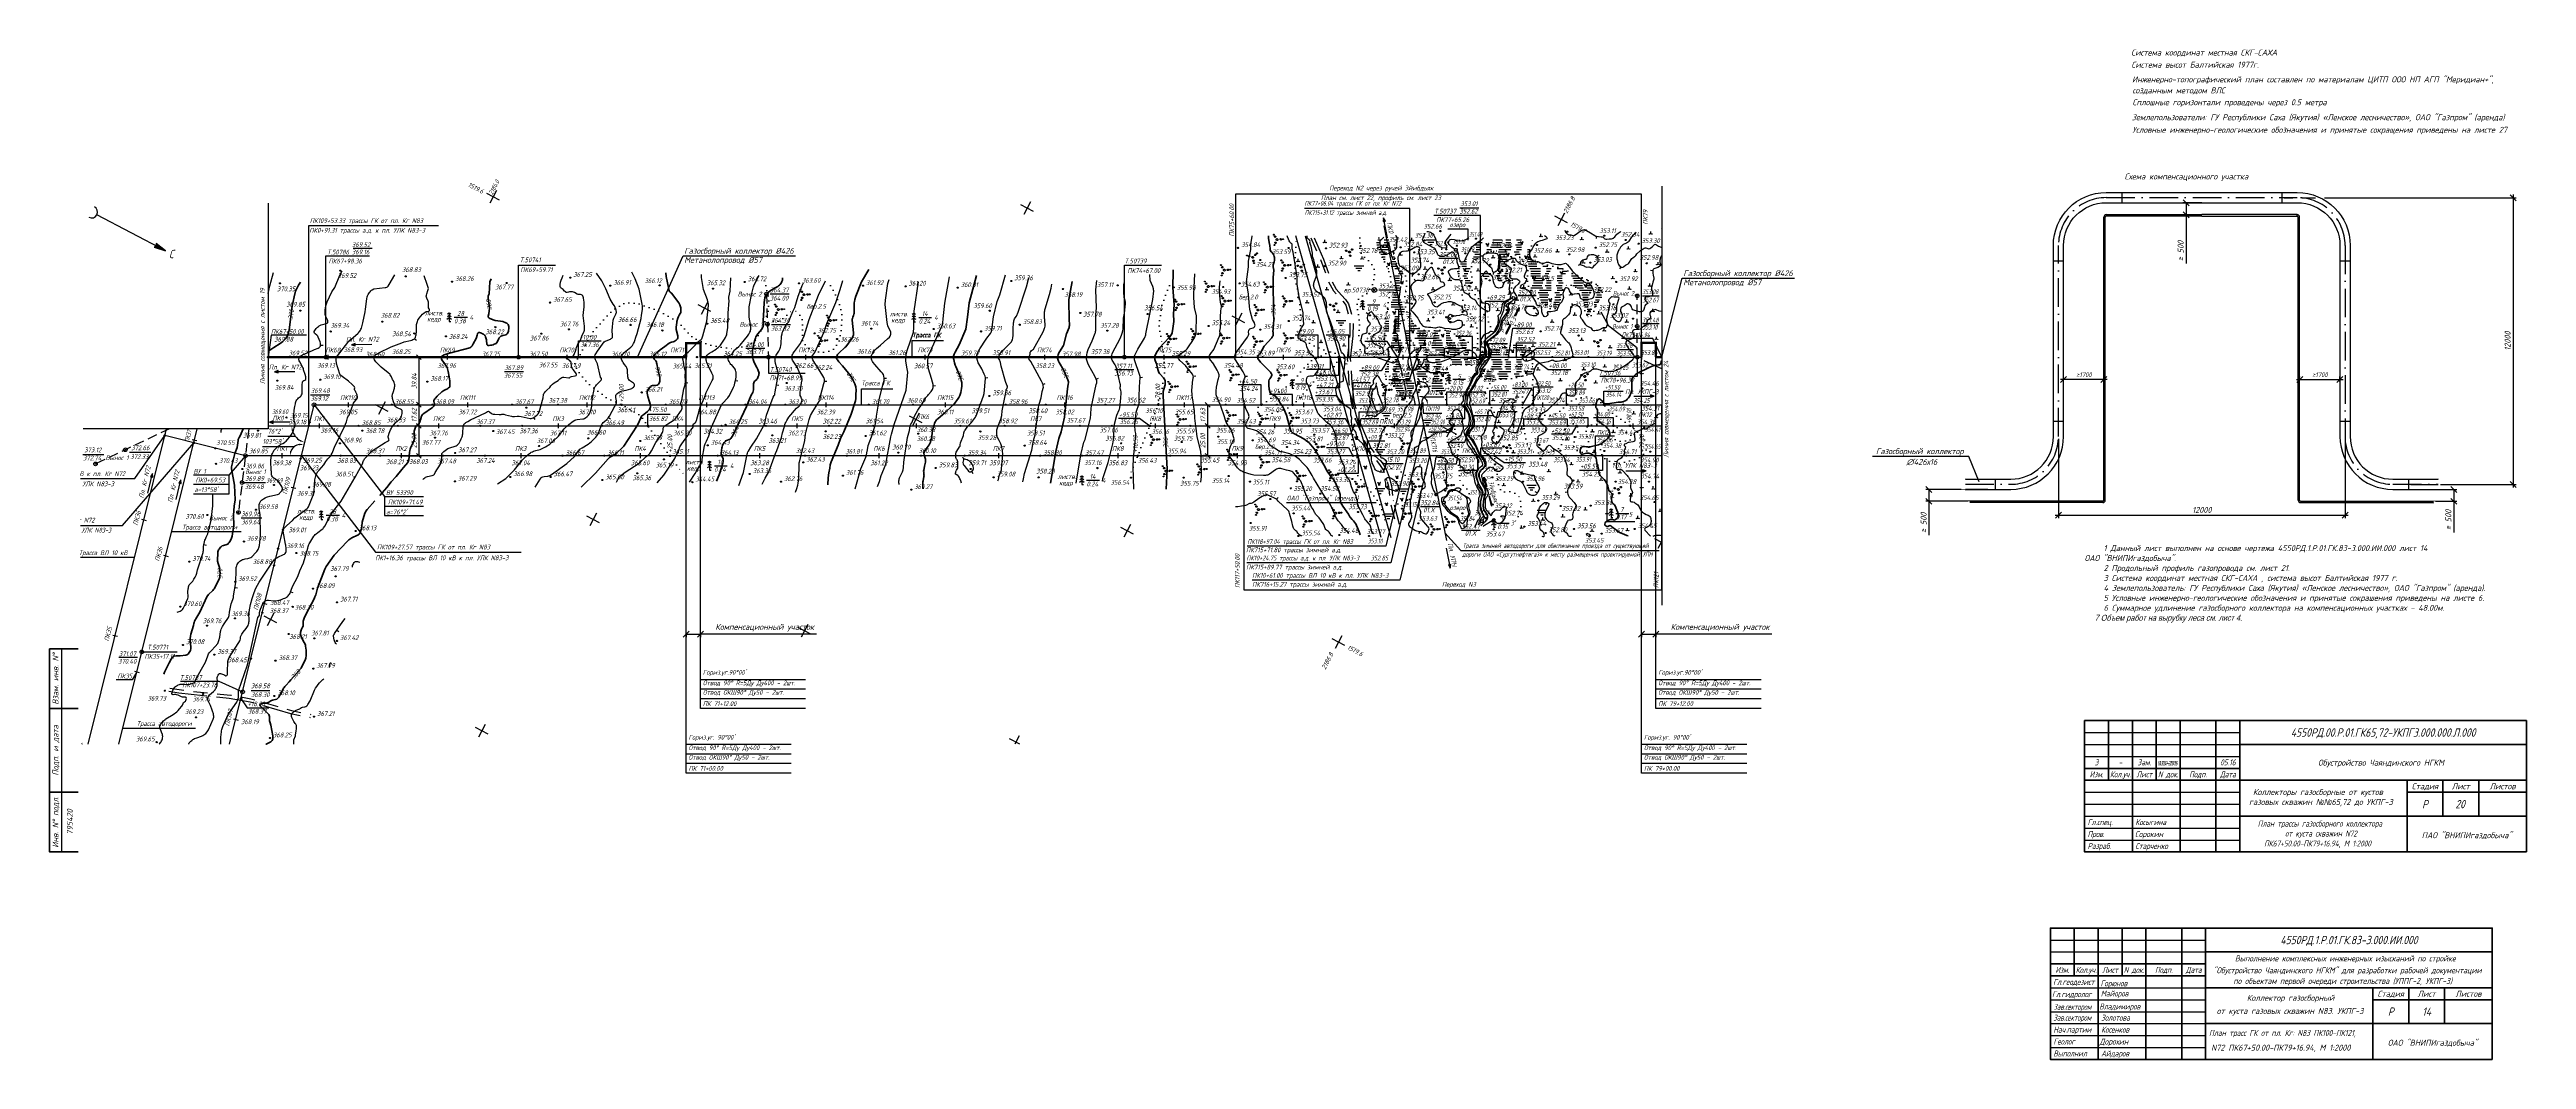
# Paper-space layout 'Лист14' of a CAD drawing. Extents: x 256 to 1293, y 399 to 822.
# The model-space entities are those that its viewports show. They can reach past a viewport. Long polylines and large blocks are cut down to what shows.
import ezdxf
from ezdxf.enums import TextEntityAlignment as Align

# ---------------------------------------------------------------- set-up
doc = ezdxf.new("R2010")
doc.units = 0
for name, pattern in [('ACAD_ISO10W100', [18, 12, -3, 0, -3]), ('ИИDash_30_20', [5, 3, -2]), ('ИИDash_40_10', [5, 4, -1]), ('ИИDash_80_20', [10, 8, -2]), ('ИИDot', [1, 0, -1]), ('ИИHidden', [3, 2, -1])]:
    doc.linetypes.add(name, pattern=pattern)
for name, color, linetype, lineweight in [('VPORTS', 7, 'Continuous', 25), ('ИИ_БОЛОТО_025', 3, 'Continuous', 25), ('ИИ_ГЕОПУНКТ_025', 7, 'Continuous', 25), ('ИИ_ГЕОСЕТКА_025', 3, 'Continuous', 25), ('ИИ_ГИДРОГРАФИЯ_025', 3, 'Continuous', 25), ('ИИ_ГРАНИЦА_025', 7, 'Continuous', 25), ('ИИ_ДОРОГА_025', 7, 'Continuous', 25), ('ИИ_КОНТУР_025', 7, 'ИИDot', 25), ('ИИ_ОТМЕТКА_025', 7, 'Continuous', 25), ('ИИ_ОФОРМЛЕНИЕ_025', 7, 'Continuous', 25), ('ИИ_ПИКЕТАЖ_025', 7, 'Continuous', 25), ('ИИ_РАЗМЕР_025', 7, 'Continuous', 25), ('ИИ_РЕЛЬЕФ_025', 34, 'Continuous', 25), ('ИИ_РЕЛЬЕФ_050', 34, 'Continuous', 50), ('ИИ_ТЕКСТ_025', 7, 'Continuous', 25), ('ИИ_ТРАССА_АД_025', 1, 'Continuous', 25), ('ИИ_ТРАССА_ЛЭП_025', 7, 'Continuous', 25), ('ИИ_ТРАССА_ТРУБ_025', 7, 'Continuous', 25), ('ИИ_УГОДЬЯ_025', 7, 'Continuous', 25)]:
    doc.layers.add(name, color=color, linetype=linetype, lineweight=lineweight)
doc.layers.add('изм.1', color=232, linetype='Continuous')
doc.layers.add('ТХ-Л', color=140, linetype='Continuous')
doc.layers.get('VPORTS').off()
doc.layers.get('VPORTS').freeze()
doc.styles.add('VNIPISIMPLEXCUR', font='simplex.shx', dxfattribs={"width": 0.8, "oblique": 15})
doc.styles.add('vnipisimplexcur_annot', font='simplex.shx', dxfattribs={"width": 0.8, "oblique": 15, "height": 2.5})
doc.linetypes.add('ИИ05485', pattern='A,19.47,-0.53,[37,3dservice.shx,S=1.5,R=0,X=0,Y=0],-0.53,19.47', length=40)
doc.linetypes.add('ИИ063862', pattern='A,0,[3,3dservice.shx,S=1.5,R=0,X=0.75,Y=0],-4', length=4)
doc.dimstyles.new('Алекс', dxfattribs={"dimtxt": 2.5, "dimasz": 2.5, "dimexe": 1.33, "dimexo": 1, "dimgap": 1, "dimtad": 1, "dimdec": 0, "dimlfac": 100, "dimrnd": 1, "dimzin": 0, "dimdsep": 46, "dimtxsty": 'Standard', "dimblk": 'OBLIQUE', "dimcen": 2.5, "dimdle": 1.33, "dimadec": 0, "dimazin": 0, "dimtfac": 1, "dimtdec": 0, "dimtofl": 0, "dimtmove": 0, "dimatfit": 3, "dimfxl": 1, "dimtolj": 1, "dimtzin": 0, "dimarcsym": 0})
doc.dimstyles.new('ИИ-1000-м-dm$0', dxfattribs={"dimtxt": 2.5, "dimasz": 2.5, "dimexe": 1.25, "dimexo": 0, "dimgap": 1, "dimtad": 1, "dimtoh": 1, "dimzin": 1, "dimdsep": 46, "dimtxsty": 'VNIPISIMPLEXCUR', "dimblk": 'OBLIQUE', "dimcen": 2.5, "dimaunit": 1, "dimazin": 0, "dimtfac": 1, "dimtmove": 1, "dimatfit": 2, "dimfxl": 1, "dimarcsym": 0})
doc.dimstyles.new('ИИ-2000-м-dm$0', dxfattribs={"dimscale": 2, "dimtxt": 2.5, "dimasz": 2.5, "dimexe": 1.25, "dimexo": 0, "dimgap": 1, "dimtad": 1, "dimtoh": 1, "dimzin": 1, "dimdsep": 46, "dimtxsty": 'VNIPISIMPLEXCUR', "dimblk": 'OBLIQUE', "dimcen": 2.5, "dimaunit": 1, "dimadec": 4, "dimazin": 0, "dimtfac": 1, "dimtmove": 1, "dimatfit": 2, "dimfxl": 1, "dimarcsym": 0})
doc.dimstyles.new('ИИ-2000-м-dm$2', dxfattribs={"dimscale": 2, "dimtxt": 2.5, "dimasz": 2.5, "dimexe": 1.25, "dimexo": 0, "dimgap": 1, "dimtad": 2, "dimtoh": 1, "dimzin": 1, "dimdsep": 46, "dimtxsty": 'VNIPISIMPLEXCUR', "dimcen": 2.5, "dimaunit": 1, "dimazin": 0, "dimtfac": 1, "dimtmove": 1, "dimatfit": 2, "dimfxl": 1, "dimarcsym": 0})
pattern_1 = [(117.7798, (1533330.692, 2181764.337), (-30.08134, -15.84654), [10, -3, 4, -5, 4, -8]), (117.7798, (1533328.457, 2181764.29), (-30.08134, -15.84654), [8, -3, 5, -4, 5, -9]), (117.7798, (1533326.22, 2181764.243), (-30.08134, -15.84654), [8, -3, 4, -6, 4, -9]), (117.7798, (1533324.452, 2181763.31), (-30.08134, -15.84654), [8, -3, 4, -5, 4, -10]), (117.7798, (1533323.15, 2181761.493), (-30.08134, -15.84654), [8, -3, 3, -7, 4, -9]), (117.7798, (1533321.845, 2181759.677), (-30.08134, -15.84654), [8, -3, 3, -8, 4, -8]), (117.7798, (1533320.075, 2181758.744), (-30.08134, -15.84654), [8, -4, 3, -10, 4, -5]), (117.7798, (1533318.306, 2181757.812), (-30.08134, -15.84654), [8, -5, 3, -10, 4, -4]), (117.7798, (1533317.003, 2181755.995), (-30.08134, -15.84654), [9, -5, 4, -5, 8, -3]), (117.7798, (1533315.7, 2181754.18), (-30.08134, -15.84654), [7, -5, 4, -5, 10, -3]), (117.7798, (1533313.93, 2181753.246), (-30.08134, -15.84654), [7, -4, 5, -5, 9, -4]), (117.7798, (1533312.626, 2181751.43), (-30.08134, -15.84654), [7, -4, 6, -5, 9, -3]), (117.7798, (1533310.857, 2181750.497), (-30.08134, -15.84654), [5, -6, 6, -6, 7, -4]), (117.7798, (1533309.087, 2181749.565), (-30.08134, -15.84654), [4, -6, 7, -6, 5, -6]), (117.7798, (1533307.318, 2181748.633), (-30.08134, -15.84654), [3, -7, 8, -6, 4, -6]), (117.7798, (1533305.55, 2181747.7), (-30.08134, -15.84654), [3, -6, 8, -6, 4, -7]), (117.7798, (1533303.78, 2181746.77), (-30.08134, -15.84654), [4, -6, 10, -5, 4, -5])]

# ---------------------------------------------------------------- blocks, each defined once
blk = doc.blocks.new('ИИ17001')
at = {"linetype": 'Continuous', "lineweight": 25}
h = blk.add_hatch(color=0, dxfattribs=at)
edge = h.paths.add_edge_path()
edge.add_line((0.9, 12.5), (0, 17.5))
edge.add_line((0, 17.5), (-0.9, 12.5))
edge.add_arc((0, 12), 1.03, 30.8824, 149.1176, ccw=False)
at = {"color": 0, "linetype": 'Continuous', "lineweight": 25}
blk.add_lwpolyline([(0.9, 12.5), (0, 17.5), (-0.9, 12.5, -0.567128)], format="xyb", close=True, dxfattribs=at)
blk.add_lwpolyline([(0, 17.5), (0, -15)], dxfattribs=at)
blk.add_arc((0, -17.5), 2.5, 0, 180, dxfattribs=at)
at = {"color": 0, "linetype": 'Continuous', "lineweight": 35, "style": 'VNIPISIMPLEXCUR', "oblique": 15, "width": 0.8, "flags": 8}
blk.add_attdef('NORTH', text='', height=3.5, dxfattribs=at).set_placement((0, 20.2), align=Align.MIDDLE)
blk = doc.blocks.new('ИИ02001')
at = {"color": 0, "linetype": 'Continuous', "lineweight": 50, "flags": 128}
for points in [[(0, 85), (-12, 85), (-12, 0), (0, 0)], [(-12, 60), (0, 60)], [(-12, 25), (0, 25)]]:
    blk.add_lwpolyline(points, dxfattribs=at)
at = {"color": 0, "linetype": 'Continuous', "lineweight": 25, "flags": 128}
blk.add_lwpolyline([(-7, 85), (-7, 0)], dxfattribs=at)
at = {"color": 0, "lineweight": 25, "style": 'VNIPISIMPLEXCUR', "oblique": 15, "width": 0.8}
for s, p in [('Взам. инв. N%%D', (-8.25, 72.5)), ('Подп. и дата', (-8.25, 42.5)), ('Инв. N%%d подл.', (-8.25, 12.5))]:
    blk.add_text(s, height=2.5, rotation=90, dxfattribs=at).set_placement(p, align=Align.CENTER)
at = {"color": 0, "lineweight": 25, "style": 'VNIPISIMPLEXCUR', "oblique": 15, "width": 0.8, "flags": 8}
for tag, p in [('А22', (-2.25, 72.5)), ('А20', (-2.25, 12.5))]:
    blk.add_attdef(tag, text='', height=2.5, rotation=90, dxfattribs=at).set_placement(p, align=Align.CENTER)
blk = doc.blocks.new('ИИ01001')
at = {"color": 0, "linetype": 'Continuous', "lineweight": 50, "flags": 128}
blk.add_lwpolyline([(0, 0), (-185, 0), (-185, 55), (0, 55)], close=True, dxfattribs=at)
for points in [[(-175, 35), (-175, 55)], [(-165, 0), (-165, 55)], [(-155, 35), (-155, 55)], [(-145, 0), (-145, 55)], [(-130, 0), (-130, 55)], [(-120, 0), (-120, 55)], [(-120, 45), (0, 45)], [(-185, 40), (-120, 40)], [(-185, 35), (-120, 35)], [(-120, 30), (0, 30)], [(-50, 0), (-50, 30)], [(-50, 25), (0, 25)], [(-35, 15), (-35, 30)], [(-20, 15), (-20, 30)], [(-120, 15), (0, 15)]]:
    blk.add_lwpolyline(points, dxfattribs=at)
at = {"color": 0, "linetype": 'Continuous', "lineweight": 25, "flags": 128}
for points in [[(-185, 50), (-120, 50)], [(-185, 45), (-120, 45)], [(-185, 30), (-120, 30)], [(-185, 25), (-120, 25)], [(-185, 20), (-120, 20)], [(-185, 15), (-120, 15)], [(-185, 10), (-120, 10)], [(-185, 5), (-120, 5)]]:
    blk.add_lwpolyline(points, dxfattribs=at)
at = {"color": 0, "lineweight": 25, "style": 'VNIPISIMPLEXCUR', "oblique": 15}
for s, width, p in [('Изм.', 0.7, (-180, 36.25)), ('Кол.уч.', 0.7, (-170, 36.25)), ('Лист', 0.7, (-160, 36.25)), ('N док.', 0.7, (-150, 36.25)), ('Подп.', 0.7, (-137.5, 36.25)), ('Дата', 0.7, (-125, 36.25)), ('Стадия', 0.8, (-42.5, 26.25)), ('Лист', 0.8, (-27.5, 26.25)), ('Листов', 0.8, (-10, 26.25)), ('ОАО "ВНИПИгаздобыча"', 0.8, (-25, 5.75))]:
    blk.add_text(s, height=2.5, dxfattribs=dict(at, width=width)).set_placement(p, align=Align.CENTER)
at = {"color": 0, "lineweight": 25, "style": 'VNIPISIMPLEXCUR', "oblique": 15, "flags": 8}
for tag, width, p in [('А14_3', 0.7, (-180, 51.25)), ('А16_3', 0.7, (-160, 51.25)), ('А18_3', 0.7, (-137.5, 51.25)), ('А19_3', 0.5, (-125, 51.25)), ('А14_2', 0.7, (-180, 46.25)), ('А14_1', 0.7, (-180, 41.25)), ('А16_2', 0.7, (-160, 46.25)), ('А16_1', 0.7, (-160, 41.25)), ('А18_2', 0.7, (-137.5, 46.25)), ('А18_1', 0.7, (-137.5, 41.25)), ('А19_2', 0.5, (-125, 46.25)), ('А19_1', 0.5, (-125, 41.25)), ('А2_1', 0.8, (-60, 41.25)), ('А2_3', 0.8, (-60, 31.25)), ('А2_2', 0.8, (-60, 36.25)), ('А3_2', 0.8, (-85, 21.25)), ('А3_1', 0.8, (-85, 26.25)), ('А3_3', 0.8, (-85, 16.25)), ('А4_1', 0.8, (-85, 11.25)), ('А4_3', 0.8, (-85, 1.25)), ('А4_2', 0.8, (-85, 6.25))]:
    blk.add_attdef(tag, text='', height=2.5, dxfattribs=dict(at, width=width)).set_placement(p, align=Align.CENTER)
at = {"color": 0, "lineweight": 35, "style": 'VNIPISIMPLEXCUR', "oblique": 15, "width": 0.8, "flags": 8}
for tag, p in [('А1', (-60, 48.25)), ('А6', (-42.5, 18.25)), ('А7', (-27.5, 18.25)), ('А8', (-10, 18.25))]:
    blk.add_attdef(tag, text='', height=3.5, dxfattribs=at).set_placement(p, align=Align.CENTER)
at = {"color": 0, "lineweight": 25, "style": 'VNIPISIMPLEXCUR', "oblique": 15, "width": 0.7, "flags": 8}
for tag, p in [('А10_7', (-183.75, 31.25)), ('А11_7', (-163.75, 31.25)), ('А10_6', (-183.75, 26.25)), ('А10_5', (-183.75, 21.25)), ('А11_6', (-163.75, 26.25)), ('А11_5', (-163.75, 21.25)), ('А10_4', (-183.75, 16.25)), ('А10_3', (-183.75, 11.25)), ('А11_4', (-163.75, 16.25)), ('А11_3', (-163.75, 11.25)), ('А10_2', (-183.75, 6.25)), ('А10_1', (-183.75, 1.25)), ('А11_2', (-163.75, 6.25)), ('А11_1', (-163.75, 1.25))]:
    blk.add_attdef(tag, p, '', height=2.5, dxfattribs=at)
blk = doc.blocks.new('_Oblique')
at = {"color": 0, "linetype": 'ByBlock', "lineweight": -2}
blk.add_line((-0.5, -0.5), (0.5, 0.5), dxfattribs=at)
blk = doc.blocks.new('*D35')
at = {"layer": 'Defpoints', "color": 0, "transparency": 16777216}
for p in [(522.6, 577.3), (528.6, 577.3), (528.6, 577.1)]:
    blk.add_point(p, dxfattribs=at)
at = {"layer": 'ТХ-Л', "color": 0, "lineweight": -2, "transparency": 16777216}
for p, q in [((522.6, 577.3), (522.6, 575.8)), ((522.6, 577.1), (528.6, 577.1)), ((528.6, 577.3), (528.6, 575.8)), ((577.2, 577.1), (528.6, 577.1))]:
    blk.add_line(p, q, dxfattribs=at)
at = {"layer": 'ТХ-Л', "color": 0, "lineweight": -2, "transparency": 16777216, "xscale": 2.5, "yscale": 2.5, "zscale": 2.5, "rotation": 180}
blk.add_blockref('_Oblique', (522.6, 577.1), dxfattribs=at)
at = {"layer": 'ТХ-Л', "color": 0, "lineweight": -2, "transparency": 16777216, "xscale": 2.5, "yscale": 2.5, "zscale": 2.5}
blk.add_blockref('_Oblique', (528.6, 577.1), dxfattribs=at)
at = {"layer": 'ТХ-Л', "color": 0, "transparency": 16777216, "insert": (555.5, 579.8), "char_height": 2.5, "attachment_point": 5, "style": 'VNIPISIMPLEXCUR'}
blk.add_mtext('Компенсационный участок', dxfattribs=at)
blk = doc.blocks.new('*D36')
at = {"layer": 'Defpoints', "color": 0, "transparency": 16777216}
for p in [(922.6, 577.3), (928.6, 577.3), (928.6, 577.1)]:
    blk.add_point(p, dxfattribs=at)
at = {"layer": 'ТХ-Л', "color": 0, "lineweight": -2, "transparency": 16777216}
for p, q in [((922.6, 577.3), (922.6, 575.8)), ((922.6, 577.1), (928.6, 577.1)), ((928.6, 577.3), (928.6, 575.8)), ((977.2, 577.1), (928.6, 577.1))]:
    blk.add_line(p, q, dxfattribs=at)
at = {"layer": 'ТХ-Л', "color": 0, "lineweight": -2, "transparency": 16777216, "xscale": 2.5, "yscale": 2.5, "zscale": 2.5, "rotation": 180}
blk.add_blockref('_Oblique', (922.6, 577.1), dxfattribs=at)
at = {"layer": 'ТХ-Л', "color": 0, "lineweight": -2, "transparency": 16777216, "xscale": 2.5, "yscale": 2.5, "zscale": 2.5}
blk.add_blockref('_Oblique', (928.6, 577.1), dxfattribs=at)
at = {"layer": 'ТХ-Л', "color": 0, "transparency": 16777216, "insert": (955.5, 579.8), "char_height": 2.5, "attachment_point": 5, "style": 'VNIPISIMPLEXCUR'}
blk.add_mtext('Компенсационный участок', dxfattribs=at)
blk = doc.blocks.new('*D42')
at = {"layer": 'Defpoints', "color": 0, "transparency": 16777216}
for p in [(1097.2, 659.8), (1217.2, 659.8), (1217.2, 626.9)]:
    blk.add_point(p, dxfattribs=at)
at = {"layer": 'ТХ-Л', "color": 0, "lineweight": -2, "transparency": 16777216}
for p, q in [((1097.2, 658.8), (1097.2, 625.6)), ((1217.2, 658.8), (1217.2, 625.6)), ((1095.8, 626.9), (1218.5, 626.9))]:
    blk.add_line(p, q, dxfattribs=at)
at = {"layer": 'ТХ-Л', "color": 0, "lineweight": -2, "transparency": 16777216, "xscale": 2.5, "yscale": 2.5, "zscale": 2.5, "rotation": 180}
blk.add_blockref('_Oblique', (1097.2, 626.9), dxfattribs=at)
at = {"layer": 'ТХ-Л', "color": 0, "lineweight": -2, "transparency": 16777216, "xscale": 2.5, "yscale": 2.5, "zscale": 2.5}
blk.add_blockref('_Oblique', (1217.2, 626.9), dxfattribs=at)
at = {"layer": 'ТХ-Л', "color": 0, "transparency": 16777216, "insert": (1157.2, 629.1), "char_height": 2.5, "attachment_point": 5, "style": 'VNIPISIMPLEXCUR'}
blk.add_mtext('\\A1;12000', dxfattribs=at)
blk = doc.blocks.new('*D43')
at = {"layer": 'Defpoints', "color": 0, "transparency": 16777216}
for p in [(1190.7, 759.8), (1243.7, 639.8), (1287.5, 639.8)]:
    blk.add_point(p, dxfattribs=at)
at = {"layer": 'ТХ-Л', "color": 0, "lineweight": -2, "transparency": 16777216}
for p, q in [((1191.7, 759.8), (1195.3, 759.8)), ((1199, 759.8), (1204.8, 759.8)), ((1208.5, 759.8), (1288.8, 759.8)), ((1287.5, 761.2), (1287.5, 638.5)), ((1244.7, 639.8), (1288.8, 639.8))]:
    blk.add_line(p, q, dxfattribs=at)
at = {"layer": 'ТХ-Л', "color": 0, "lineweight": -2, "transparency": 16777216, "xscale": 2.5, "yscale": 2.5, "zscale": 2.5}
for p, rotation in [((1287.5, 759.8), 90), ((1287.5, 639.8), 270)]:
    blk.add_blockref('_Oblique', p, dxfattribs=dict(at, rotation=rotation))
at = {"layer": 'ТХ-Л', "color": 0, "transparency": 16777216, "insert": (1285.2, 699.8), "char_height": 2.5, "attachment_point": 5, "rotation": 90, "style": 'VNIPISIMPLEXCUR'}
blk.add_mtext('\\A1;12000', dxfattribs=at)
blk = doc.blocks.new('*D39')
at = {"layer": 'Defpoints', "color": 0, "transparency": 16777216}
for p in [(1042.9, 637.7), (1068.6, 637.7), (1068.6, 632.7)]:
    blk.add_point(p, dxfattribs=at)
at = {"layer": 'ТХ-Л', "color": 0, "lineweight": -2, "transparency": 16777216}
for p, q in [((1067.6, 637.7), (1041.6, 637.7)), ((1067.6, 632.7), (1041.6, 632.7)), ((1042.9, 637.7), (1042.9, 631.4)), ((1042.9, 632.7), (1042.9, 618.6))]:
    blk.add_line(p, q, dxfattribs=at)
at = {"layer": 'ТХ-Л', "color": 0, "lineweight": -2, "transparency": 16777216, "xscale": 2.5, "yscale": 2.5, "zscale": 2.5}
for p, rotation in [((1042.9, 637.7), 90), ((1042.9, 632.7), 270)]:
    blk.add_blockref('_Oblique', p, dxfattribs=dict(at, rotation=rotation))
at = {"layer": 'ТХ-Л', "color": 0, "transparency": 16777216, "insert": (1040.7, 623.7), "char_height": 2.5, "attachment_point": 5, "rotation": 90, "style": 'VNIPISIMPLEXCUR'}
blk.add_mtext('\\A1;≥ 500', dxfattribs=at)
blk = doc.blocks.new('*D40')
at = {"layer": 'Defpoints', "color": 0, "transparency": 16777216}
for p in [(1099.3, 683.7), (1099.3, 681.8), (1116.2, 683.7)]:
    blk.add_point(p, dxfattribs=at)
at = {"layer": 'ТХ-Л', "color": 0, "lineweight": -2, "transparency": 16777216}
for p, q in [((1099.3, 682.8), (1099.3, 685)), ((1116.2, 684.7), (1116.2, 685)), ((1117.5, 683.7), (1098, 683.7))]:
    blk.add_line(p, q, dxfattribs=at)
at = {"layer": 'ТХ-Л', "color": 0, "lineweight": -2, "transparency": 16777216, "xscale": 2.5, "yscale": 2.5, "zscale": 2.5, "rotation": 180}
blk.add_blockref('_Oblique', (1099.3, 683.7), dxfattribs=at)
at = {"layer": 'ТХ-Л', "color": 0, "lineweight": -2, "transparency": 16777216, "xscale": 2.5, "yscale": 2.5, "zscale": 2.5}
blk.add_blockref('_Oblique', (1116.2, 683.7), dxfattribs=at)
at = {"layer": 'ТХ-Л', "color": 0, "transparency": 16777216, "insert": (1107.8, 685.7), "char_height": 2, "attachment_point": 5, "style": 'VNIPISIMPLEXCUR'}
blk.add_mtext('\\A1;≥1700', dxfattribs=at)
blk = doc.blocks.new('*D41')
at = {"layer": 'Defpoints', "color": 0, "transparency": 16777216}
for p in [(1150.6, 757.7), (1158.2, 757.7), (1158.2, 752.7)]:
    blk.add_point(p, dxfattribs=at)
at = {"layer": 'ТХ-Л', "color": 0, "lineweight": -2, "transparency": 16777216}
for p, q in [((1157.2, 757.7), (1149.2, 757.7)), ((1150.6, 757.7), (1150.6, 751.4)), ((1157.2, 752.7), (1149.2, 752.7)), ((1150.6, 752.7), (1150.6, 732.3))]:
    blk.add_line(p, q, dxfattribs=at)
at = {"layer": 'ТХ-Л', "color": 0, "lineweight": -2, "transparency": 16777216, "xscale": 2.5, "yscale": 2.5, "zscale": 2.5}
for p, rotation in [((1150.6, 757.7), 90), ((1150.6, 752.7), 270)]:
    blk.add_blockref('_Oblique', p, dxfattribs=dict(at, rotation=rotation))
at = {"layer": 'ТХ-Л', "color": 0, "transparency": 16777216, "insert": (1148.3, 737.5), "char_height": 2.5, "attachment_point": 5, "rotation": 90, "style": 'VNIPISIMPLEXCUR'}
blk.add_mtext('\\A1;≥ 500', dxfattribs=at)
blk = doc.blocks.new('*D37')
at = {"layer": 'Defpoints', "color": 0, "transparency": 16777216}
for p in [(1245.7, 637.7), (1245.7, 632.7), (1262.7, 637.7)]:
    blk.add_point(p, dxfattribs=at)
at = {"layer": 'ТХ-Л', "color": 0, "lineweight": -2, "transparency": 16777216}
for p, q in [((1246.7, 637.7), (1264, 637.7)), ((1246.7, 632.7), (1264, 632.7)), ((1262.7, 637.7), (1262.7, 631.4)), ((1262.7, 632.7), (1262.7, 619.7))]:
    blk.add_line(p, q, dxfattribs=at)
at = {"layer": 'ТХ-Л', "color": 0, "lineweight": -2, "transparency": 16777216, "xscale": 2.5, "yscale": 2.5, "zscale": 2.5}
for p, rotation in [((1262.7, 637.7), 90), ((1262.7, 632.7), 270)]:
    blk.add_blockref('_Oblique', p, dxfattribs=dict(at, rotation=rotation))
at = {"layer": 'ТХ-Л', "color": 0, "transparency": 16777216, "insert": (1260.4, 624.9), "char_height": 2.5, "attachment_point": 5, "rotation": 90, "style": 'VNIPISIMPLEXCUR'}
blk.add_mtext('\\A1;≥ 500', dxfattribs=at)
blk = doc.blocks.new('*D38')
at = {"layer": 'Defpoints', "color": 0, "transparency": 16777216}
for p in [(1198.2, 683.7), (1215, 683.7), (1215, 681.8)]:
    blk.add_point(p, dxfattribs=at)
at = {"layer": 'ТХ-Л', "color": 0, "lineweight": -2, "transparency": 16777216}
for p, q in [((1198.2, 684.7), (1198.2, 685)), ((1215, 682.8), (1215, 685)), ((1196.8, 683.7), (1216.3, 683.7))]:
    blk.add_line(p, q, dxfattribs=at)
at = {"layer": 'ТХ-Л', "color": 0, "lineweight": -2, "transparency": 16777216, "xscale": 2.5, "yscale": 2.5, "zscale": 2.5, "rotation": 180}
blk.add_blockref('_Oblique', (1198.2, 683.7), dxfattribs=at)
at = {"layer": 'ТХ-Л', "color": 0, "lineweight": -2, "transparency": 16777216, "xscale": 2.5, "yscale": 2.5, "zscale": 2.5}
blk.add_blockref('_Oblique', (1215, 683.7), dxfattribs=at)
at = {"layer": 'ТХ-Л', "color": 0, "transparency": 16777216, "insert": (1206.6, 685.7), "char_height": 2, "attachment_point": 5, "style": 'VNIPISIMPLEXCUR'}
blk.add_mtext('\\A1;≥1700', dxfattribs=at)
blk = doc.blocks.new('ИИ053952')
at = {"linetype": 'Continuous', "lineweight": 25}
h = blk.add_hatch(color=0, dxfattribs=at)
edge = h.paths.add_edge_path()
edge.add_arc((-1.3, 2.1), 0.2, 0, 360)
h = blk.add_hatch(color=0, dxfattribs=at)
edge = h.paths.add_edge_path()
edge.add_arc((-0.8, 1.3), 0.3, 0, 360)
h = blk.add_hatch(color=0, dxfattribs=at)
edge = h.paths.add_edge_path()
edge.add_arc((1.5, 0), 0.3, 0, 360)
h = blk.add_hatch(color=0, dxfattribs=at)
edge = h.paths.add_edge_path()
edge.add_arc((2.5, 0.1), 0.2, 0, 360)
h = blk.add_hatch(color=0, dxfattribs=at)
edge = h.paths.add_edge_path()
edge.add_arc((-1.2, -2.2), 0.2, 0, 360)
h = blk.add_hatch(color=0, dxfattribs=at)
edge = h.paths.add_edge_path()
edge.add_arc((-0.7, -1.3), 0.3, 0, 360)
at = {"color": 0, "linetype": 'Continuous', "lineweight": 25}
for centre, radius in [((-1.3, 2.1), 0.2), ((-0.8, 1.3), 0.3), ((0, 0), 0.4), ((1.5, 0), 0.3), ((2.5, 0.1), 0.2), ((-1.2, -2.2), 0.2), ((-0.7, -1.3), 0.3)]:
    blk.add_circle(centre, radius, dxfattribs=at)
blk = doc.blocks.new('ИИ0523811')
at = {"linetype": 'Continuous', "lineweight": 25}
blk.add_hatch(color=0, dxfattribs=at).paths.add_polyline_path([(6, -0.25), (1.5, -0.0625), (1.5, -0.5), (0, 0), (1.5, 0.5), (1.5, 0.0625), (6, 0.25)])
at = {"color": 0, "linetype": 'Continuous', "lineweight": 25}
blk.add_lwpolyline([(6, -0.25), (1.5, -0.0625), (1.5, -0.5), (0, 0), (1.5, 0.5), (1.5, 0.0625), (6, 0.25)], close=True, dxfattribs=at)
blk = doc.blocks.new('ИИ05403')
at = {"linetype": 'Continuous', "lineweight": 25}
for points in [[(-0.4, 1.1), (-0.4, 1.2), (-0.5, 1.2), (-0.5, 1.2), (-0.6, 1.2), (-0.6, 1.1), (-0.6, 1.1), (-0.6, 1.1), (-0.5, 1), (-0.5, 1), (-0.4, 1), (-0.4, 1), (-0.3, 0.9), (-0.3, 0.8), (-0.3, 0.7), (-0.2, 0.6), (-0.2, 0.7), (-0.3, 0.8), (-0.3, 0.9), (-0.3, 1), (-0.3, 1)], [(0.4, 1), (0.5, 1), (0.5, 1), (0.6, 1.1), (0.6, 1.1), (0.6, 1.1), (0.6, 1.2), (0.5, 1.2), (0.5, 1.2), (0.4, 1.2), (0.4, 1.1), (0.3, 1), (0.3, 1), (0.3, 0.9), (0.3, 0.8), (0.2, 0.7), (0.2, 0.6), (0.3, 0.7), (0.3, 0.8), (0.3, 0.9), (0.4, 1)]]:
    blk.add_hatch(color=0, dxfattribs=at).paths.add_polyline_path(points)
at = {"color": 0, "linetype": 'Continuous', "lineweight": 25}
for points in [[(-0.2, 0.6), (-0.3, 0.7), (-0.3, 0.8), (-0.3, 0.9), (-0.4, 1), (-0.4, 1), (-0.5, 1), (-0.5, 1), (-0.6, 1.1), (-0.6, 1.1), (-0.6, 1.1), (-0.6, 1.2), (-0.5, 1.2), (-0.5, 1.2), (-0.4, 1.2), (-0.4, 1.1), (-0.3, 1), (-0.3, 1), (-0.3, 0.9), (-0.3, 0.8), (-0.2, 0.7), (-0.2, 0.6), (-0.2, 0)], [(0.2, 0.6), (0.3, 0.7), (0.3, 0.8), (0.3, 0.9), (0.4, 1), (0.4, 1), (0.5, 1), (0.5, 1), (0.6, 1.1), (0.6, 1.1), (0.6, 1.1), (0.6, 1.2), (0.5, 1.2), (0.5, 1.2), (0.4, 1.2), (0.4, 1.1), (0.3, 1), (0.3, 1), (0.3, 0.9), (0.3, 0.8), (0.2, 0.7), (0.2, 0.6), (0.2, 0)]]:
    blk.add_lwpolyline(points, dxfattribs=at)
blk = doc.blocks.new('ИИ05407')
at = {"linetype": 'Continuous', "lineweight": 25}
h = blk.add_hatch(color=0, dxfattribs=at)
edge = h.paths.add_edge_path()
edge.add_arc((-0.5, 0.1), 0.1, 0, 360)
h = blk.add_hatch(color=0, dxfattribs=at)
edge = h.paths.add_edge_path()
edge.add_arc((0.5, 0.1), 0.1, 0, 360)
at = {"color": 0, "linetype": 'Continuous', "lineweight": 25}
blk.add_lwpolyline([(0, 0), (0, 1.2)], dxfattribs=at)
for centre in [(-0.5, 0.1), (0.5, 0.1)]:
    blk.add_circle(centre, 0.1, dxfattribs=at)
blk = doc.blocks.new('ИИ05468')
at = {"color": 0, "linetype": 'Continuous', "lineweight": 25, "flags": 128}
for points in [[(-2, 1), (2, 1)], [(-1.25, 0), (1.25, 0)], [(-0.5, -1), (0.5, -1)]]:
    blk.add_lwpolyline(points, dxfattribs=at)
blk = doc.blocks.new('ИИ053951')
at = {"linetype": 'Continuous', "lineweight": 25}
h = blk.add_hatch(color=0, dxfattribs=at)
edge = h.paths.add_edge_path()
edge.add_arc((-1.4, 0.5), 0.3, 0, 360)
h = blk.add_hatch(color=0, dxfattribs=at)
edge = h.paths.add_edge_path()
edge.add_arc((1.2, 1), 0.3, 0, 360)
h = blk.add_hatch(color=0, dxfattribs=at)
edge = h.paths.add_edge_path()
edge.add_arc((0.2, -1.5), 0.3, 0, 360)
at = {"color": 0, "linetype": 'Continuous', "lineweight": 25}
for centre, radius in [((-1.4, 0.5), 0.3), ((0, 0), 0.4), ((1.2, 1), 0.3), ((0.2, -1.5), 0.3)]:
    blk.add_circle(centre, radius, dxfattribs=at)
blk = doc.blocks.new('PICKET')
at = {"color": 0, "linetype": 'Continuous', "lineweight": 25}
for p, q in [((-0.23, 0), (0.23, 0)), ((0, 0.23), (0, -0.23))]:
    blk.add_line(p, q, dxfattribs=at)
blk.add_circle((0, 0), 0.23, dxfattribs=at)
at = {"color": 0, "linetype": 'Continuous', "style": 'VNIPISIMPLEXCUR', "oblique": 15, "width": 0.8}
blk.add_attdef('OTMETKA', (1.25, 0.3), '', height=2, dxfattribs=at)
at = {"color": 8, "linetype": 'Continuous', "style": 'VNIPISIMPLEXCUR', "oblique": 15, "width": 0.8, "flags": 1}
blk.add_attdef('NOMER', (1.25, -2.7), '', height=2, dxfattribs=at)
blk = doc.blocks.new('ИИ15008')
at = {"linetype": 'Continuous', "lineweight": 25}
blk.add_hatch(color=0, dxfattribs=at).paths.add_polyline_path([(0, 0), (1.5, -0.5), (1.5, 0.5)])
at = {"color": 0, "linetype": 'Continuous', "lineweight": 25}
blk.add_lwpolyline([(0, 0), (1.5, -0.5), (1.5, 0.5)], close=True, dxfattribs=at)
blk.add_lwpolyline([(8.5, 0), (0, 0)], dxfattribs=at)
blk = doc.blocks.new('*U20')
at = {"color": 0, "linetype": 'ByBlock', "lineweight": -2}
for points in [[(0, 0), (29.5, -38.4)], [(29.5, -38.4), (29.5, -46.4)], [(29.5, -38.4), (45.8, -38.4)], [(29.5, -42.4), (45.8, -42.4)], [(29.5, -46.4), (45.8, -46.4)]]:
    blk.add_lwpolyline(points, dxfattribs=at)
blk = doc.blocks.new('ИИ053296')
at = {"color": 0, "linetype": 'Continuous', "lineweight": 25}
blk.add_lwpolyline([(0, 0), (1, 0)], dxfattribs=at)
blk = doc.blocks.new('ИИ05012')
at = {"color": 0, "linetype": 'Continuous', "lineweight": 25, "flags": 128}
for points in [[(-3, 0), (3, 0)], [(0, 3), (0, -3)]]:
    blk.add_lwpolyline(points, dxfattribs=at)
blk = doc.blocks.new('ИИ053672А')
at = {"color": 0, "linetype": 'Continuous'}
for points in [[(1, 0.9), (0, 1.5), (-1, 0.9)], [(0.8, 2), (0, 2.5), (-0.8, 2)], [(0.7, 3.1), (0, 3.5), (-0.7, 3.1)], [(0, 3.5), (0, 0), (0.7, 0)]]:
    blk.add_lwpolyline(points, dxfattribs=at)
at = {"color": 0, "linetype": 'Continuous', "style": 'VNIPISIMPLEXCUR', "oblique": 15, "width": 0.8}
blk.add_attdef('RACE2', text='', height=2, dxfattribs=at).set_placement((-2, 1.2), align=Align.TOP_RIGHT)
blk.add_attdef('RACE1', text='', height=2, dxfattribs=at).set_placement((-2, 2.2), align=Align.RIGHT)
blk.add_attdef('HEIGHT', (2, 2.2), '', height=2, dxfattribs=at)
blk.add_attdef('THICKNESS', text='', height=2, dxfattribs=at).set_placement((2, 1.2), align=Align.TOP_LEFT)
blk.add_attdef('DISTANCE', text='', height=2, dxfattribs=at).set_placement((8.5, 1.8), align=Align.MIDDLE_LEFT)
blk = doc.blocks.new('ИИ050052Р')
at = {"linetype": 'Continuous', "lineweight": 25}
h = blk.add_hatch(color=0, dxfattribs=at)
edge = h.paths.add_edge_path()
edge.add_arc((0, 0), 0.15, 0, 360)
at = {"color": 0, "linetype": 'Continuous', "lineweight": 25}
for radius in [0.75, 0.15]:
    blk.add_circle((0, 0), radius, dxfattribs=at)
at = {"color": 0, "linetype": 'Continuous', "style": 'VNIPISIMPLEXCUR', "oblique": 15, "width": 0.8}
for tag, p in [('NUMBER', (-2, -1)), ('STATIONING', (-2, -4.4)), ('ALPHA', (-2, -7.8))]:
    blk.add_attdef(tag, text='', height=2, dxfattribs=at).set_placement(p, align=Align.RIGHT)
for tag, p in [('CENTRE', (1.45, 0.7)), ('HEIGHT', (1.45, -2.7))]:
    blk.add_attdef(tag, p, '', height=2, dxfattribs=at)
at = {"color": 253, "linetype": 'Continuous', "style": 'VNIPISIMPLEXCUR', "oblique": 15, "width": 0.8, "flags": 1}
blk.add_attdef('NOTE', text='', height=1.6, dxfattribs=at).set_placement((-2, -10.8), align=Align.RIGHT)
blk = doc.blocks.new('ИИ15001')
at = {"color": 0, "linetype": 'Continuous', "lineweight": 25}
blk.add_lwpolyline([(0, 1), (0, -1)], dxfattribs=at)
at = {"color": 0, "linetype": 'Continuous', "lineweight": 25, "style": 'VNIPISIMPLEXCUR', "oblique": 15, "width": 0.8}
blk.add_attdef('STATIONING', text='', height=2, dxfattribs=at).set_placement((0, 2), align=Align.CENTER)
at = {"color": 7, "linetype": 'Continuous', "lineweight": 25, "style": 'VNIPISIMPLEXCUR', "oblique": 15, "width": 0.8}
blk.add_attdef('HEIGHT', text='', height=2, dxfattribs=at).set_placement((0, -2), align=Align.TOP_CENTER)
blk = doc.blocks.new('ИИ05466')
at = {"linetype": 'Continuous', "lineweight": 25}
blk.add_hatch(color=0, dxfattribs=at).paths.add_polyline_path([(0, 0), (-0.4, 0.8), (0.4, 0.8)])
at = {"color": 0, "linetype": 'Continuous', "lineweight": 25}
for points in [[(0, 0), (-0.4, 0.8), (0.4, 0.8), (0, 0)], [(0, 0), (0, 2)]]:
    blk.add_lwpolyline(points, dxfattribs=at)
at = {"color": 0, "linetype": 'Continuous', "style": 'VNIPISIMPLEXCUR', "oblique": 15, "width": 0.8}
blk.add_attdef('DEPTH', (1, 0), '', height=2, dxfattribs=at)
blk = doc.blocks.new('ИИ052131')
at = {"color": 0, "linetype": 'Continuous', "lineweight": 25}
blk.add_wipeout([(-0.5, -0.3), (-0.5, -0.4), (-0.4, -0.5), (-0.3, -0.5), (-0.2, -0.6), (-0.1, -0.6), (0.1, -0.6), (0.2, -0.6), (0.3, -0.5), (0.4, -0.5), (0.5, -0.4), (0.5, -0.3), (0.6, -0.2), (0.6, -0.1), (0.6, 0.1), (0.6, 0.2), (0.5, 0.3), (0.5, 0.4), (0.4, 0.5), (0.3, 0.5), (0.2, 0.6), (0.1, 0.6), (-0.1, 0.6), (-0.2, 0.6), (-0.3, 0.5), (-0.4, 0.5), (-0.5, 0.4), (-0.5, 0.3), (-0.6, 0.2), (-0.6, 0.1), (-0.6, -0.1), (-0.6, -0.2)], dxfattribs=at)
blk.add_circle((0, 0), 0.6, dxfattribs=at)
at = {"color": 7, "linetype": 'Continuous', "style": 'VNIPISIMPLEXCUR', "oblique": 15, "width": 0.8}
for tag, p in [('HEIGHT', (1.3, 0.7)), ('DATE', (1.3, -2.7))]:
    blk.add_attdef(tag, p, '', height=2, dxfattribs=at)
blk = doc.blocks.new('ИИ15002')
at = {"linetype": 'Continuous', "lineweight": 25}
h = blk.add_hatch(color=0, dxfattribs=at)
edge = h.paths.add_edge_path()
edge.add_arc((0, 0), 0.3, 0, 360)
at = {"color": 0, "linetype": 'Continuous', "lineweight": 25}
blk.add_circle((0, 0), 0.3, dxfattribs=at)
at = {"color": 0, "linetype": 'Continuous', "style": 'VNIPISIMPLEXCUR', "oblique": 15, "width": 0.8}
blk.add_attdef('STATIONING', (1, 1.3), '', height=2, rotation=90, dxfattribs=at)
at = {"color": 7, "linetype": 'Continuous', "style": 'VNIPISIMPLEXCUR', "oblique": 15, "width": 0.8}
blk.add_attdef('HEIGHT', text='', height=2, dxfattribs=at).set_placement((0, -1.3), align=Align.TOP_CENTER)
blk = doc.blocks.new('ИИ050117Р')
at = {"color": 0, "linetype": 'Continuous', "lineweight": 25}
for points in [[(-0.7, -0.7), (0.7, 0.7)], [(-0.7, 0.7), (0.7, -0.7)]]:
    blk.add_lwpolyline(points, dxfattribs=at)
blk.add_circle((0, 0), 1, dxfattribs=at)
at = {"color": 0, "linetype": 'Continuous', "style": 'VNIPISIMPLEXCUR', "oblique": 15, "width": 0.8}
blk.add_attdef('NUMBER', text='', height=2, dxfattribs=at).set_placement((-2.2, -1), align=Align.RIGHT)
for tag, p in [('CENTRE', (1.7, 0.7)), ('HEIGHT', (1.7, -2.7))]:
    blk.add_attdef(tag, p, '', height=2, dxfattribs=at)
at = {"color": 253, "linetype": 'Continuous', "style": 'VNIPISIMPLEXCUR', "oblique": 15, "width": 0.8, "flags": 1}
blk.add_attdef('NOTE', text='', height=1.6, dxfattribs=at).set_placement((-2.2, -4), align=Align.RIGHT)
blk = doc.blocks.new('ИИ150022')
at = {"linetype": 'Continuous', "lineweight": 25}
h = blk.add_hatch(color=0, dxfattribs=at)
edge = h.paths.add_edge_path()
edge.add_arc((0, 0), 0.3, 0, 360)
at = {"color": 0, "linetype": 'Continuous', "lineweight": 25}
blk.add_circle((0, 0), 0.3, dxfattribs=at)
at = {"color": 0, "linetype": 'Continuous', "style": 'VNIPISIMPLEXCUR', "oblique": 15, "width": 0.8}
for tag, p in [('STATIONING1', (1, 4.7)), ('STATIONING2', (1, 1.3))]:
    blk.add_attdef(tag, p, '', height=2, dxfattribs=at)
at = {"color": 7, "linetype": 'Continuous', "style": 'VNIPISIMPLEXCUR', "oblique": 15, "width": 0.8}
blk.add_attdef('HEIGHT', text='', height=2, dxfattribs=at).set_placement((0, -1.3), align=Align.TOP_CENTER)
blk = doc.blocks.new('*D63')
at = {"layer": 'Defpoints', "color": 0, "transparency": 16777216}
for p in [(1519782.9, 2186026.1), (1519782.9, 2186026.1), (1519747.7, 2186007.5)]:
    blk.add_point(p, dxfattribs=at)
at = {"layer": 'ИИ_РАЗМЕР_025', "color": 0, "lineweight": -2, "transparency": 16777216}
for p, q in [((1519747.7, 2186007.5), (1519782.9, 2186026.1)), ((1519782.9, 2186026.1), (1519784.1, 2186023.9)), ((1519747.7, 2186007.5), (1519748.9, 2186005.3))]:
    blk.add_line(p, q, dxfattribs=at)
at = {"layer": 'ИИ_РАЗМЕР_025', "color": 0, "lineweight": -2, "transparency": 16777216, "xscale": 4, "yscale": 4, "zscale": 4}
for p, rotation in [((1519782.9, 2186026.1), 27.77979618591188), ((1519747.7, 2186007.5), 207.7797961859119)]:
    blk.add_blockref('_Oblique', p, dxfattribs=dict(at, rotation=rotation))
at = {"layer": 'ИИ_РАЗМЕР_025', "color": 0, "transparency": 16777216, "insert": (1519767.2, 2186013.3), "char_height": 4, "attachment_point": 5, "rotation": 207.7798, "style": 'VNIPISIMPLEXCUR'}
blk.add_mtext('39.84', dxfattribs=at)
blk = doc.blocks.new('*D65')
at = {"layer": 'Defpoints', "color": 0, "transparency": 16777216}
for p in [(1519482.4, 2186840.2), (1519365.9, 2186752.5), (1519273.9, 2186671), (1519643.4, 2186205.5), (1519806.6, 2185895.8)]:
    blk.add_point(p, dxfattribs=at)
at = {"layer": 'ИИ_РАЗМЕР_025', "color": 0, "lineweight": -2, "transparency": 16777216}
for p, q in [((1519364.3, 2186763), (1519357.1, 2186776.6)), ((1519360.9, 2186741.6), (1519354.2, 2186754.5)), ((1519363.3, 2186753.4), (1519364.3, 2186763))]:
    blk.add_line(p, q, dxfattribs=at)
blk.add_arc((1519360.9, 2186741.6), 12, 58.2429, 98.5895, dxfattribs=at)
at = {"layer": 'ИИ_РАЗМЕР_025', "color": 0, "transparency": 16777216}
for points in [[(1519359.3, 2186752.9), (1519358.9, 2186754.1), (1519355.3, 2186752.3)], [(1519367.7, 2186752.3), (1519366.8, 2186751.3), (1519370.2, 2186749.2)]]:
    blk.add_solid(points, dxfattribs=at)
at = {"layer": 'ИИ_РАЗМЕР_025', "color": 0, "transparency": 16777216, "insert": (1519357.5, 2186768.6), "char_height": 4, "attachment_point": 5, "rotation": 117.7798, "style": 'VNIPISIMPLEXCUR'}
blk.add_mtext("78°44'", dxfattribs=at)
blk = doc.blocks.new('*D66')
at = {"layer": 'Defpoints', "color": 0, "transparency": 16777216}
for p in [(1519297.9, 2186946.8), (1519482.4, 2186840.2), (1519385.3, 2186766.6), (1519273.9, 2186671), (1519823.9, 2185948.4)]:
    blk.add_point(p, dxfattribs=at)
at = {"layer": 'ИИ_РАЗМЕР_025', "color": 0, "lineweight": -2, "transparency": 16777216}
blk.add_arc((1519392.5, 2186767.3), 7.25, 149.8038, 187.0253, dxfattribs=at)
at = {"layer": 'ИИ_РАЗМЕР_025', "color": 0, "transparency": 16777216}
for points in [[(1519385.9, 2186766.6), (1519384.7, 2186766.1), (1519386.9, 2186762.7)], [(1519385.8, 2186771.4), (1519386.7, 2186770.4), (1519389.1, 2186773.7)]]:
    blk.add_solid(points, dxfattribs=at)
at = {"layer": 'ИИ_РАЗМЕР_025', "color": 0, "transparency": 16777216, "insert": (1519377.3, 2186774.5), "char_height": 4, "attachment_point": 5, "rotation": 117.7798, "style": 'VNIPISIMPLEXCUR'}
blk.add_mtext("101°16'", dxfattribs=at)
blk = doc.blocks.new('ИИ0523812')
at = {"linetype": 'Continuous', "lineweight": 25}
for points in [[(1.5, 0.1), (4, 0.2), (4, -0.2), (1.5, -0.1), (1.5, -0.5), (0, 0), (1.5, 0.5)], [(12.3, -0.2), (12.3, 0.2), (8.3, 0.2), (8.3, -0.2)]]:
    blk.add_hatch(color=0, dxfattribs=at).paths.add_polyline_path(points)
at = {"color": 0, "linetype": 'Continuous', "lineweight": 25}
for points in [[(1.5, 0.1), (4, 0.2), (4, -0.2), (1.5, -0.1), (1.5, -0.5), (0, 0), (1.5, 0.5)], [(12.3, -0.2), (12.3, 0.2), (8.3, 0.2), (8.3, -0.2)]]:
    blk.add_lwpolyline(points, close=True, dxfattribs=at)
at = {"color": 0, "linetype": 'Continuous', "style": 'VNIPISIMPLEXCUR', "oblique": 15, "width": 0.8}
blk.add_attdef('SPEED', text='', height=2, dxfattribs=at).set_placement((5.9, 0), align=Align.MIDDLE)
blk = doc.blocks.new('ИИ052382')
at = {"color": 0, "linetype": 'Continuous', "lineweight": 25}
blk.add_lwpolyline([(1.3, 0.8), (0, 0), (1.3, -0.8)], dxfattribs=at)
at = {"color": 0, "linetype": 'Continuous', "style": 'VNIPISIMPLEXCUR', "oblique": 15, "width": 0.8}
for tag, p in [('WIDTH', (2, 0.7)), ('DEPTH', (2, -2.7))]:
    blk.add_attdef(tag, p, '', height=2, dxfattribs=at)
blk = doc.blocks.new('*D67')
at = {"layer": 'Defpoints', "color": 0, "transparency": 16777216}
for p in [(1519335.6, 2186966.7), (1520064.4, 2186007.6), (1519823.9, 2185948.4), (1519860.2, 2185951.7), (1519888.4, 2185917.4)]:
    blk.add_point(p, dxfattribs=at)
at = {"layer": 'ИИ_РАЗМЕР_025', "color": 0, "lineweight": -2, "transparency": 16777216}
for p, q in [((1519862.6, 2185950.2), (1519866.3, 2185943.2)), ((1519866.3, 2185943.2), (1519875, 2185926.7))]:
    blk.add_line(p, q, dxfattribs=at)
blk.add_arc((1519866.5, 2185958.9), 9.57, 217.9509, 273.647, dxfattribs=at)
at = {"layer": 'ИИ_РАЗМЕР_025', "color": 0, "transparency": 16777216}
for points in [[(1519858.4, 2185952.7), (1519859.6, 2185953.3), (1519857.2, 2185956.6)], [(1519867, 2185950), (1519867.3, 2185948.7), (1519871, 2185950.4)]]:
    blk.add_solid(points, dxfattribs=at)
at = {"layer": 'ИИ_РАЗМЕР_025', "color": 0, "transparency": 16777216, "insert": (1519867.2, 2185932), "char_height": 4, "attachment_point": 5, "rotation": 117.7798, "style": 'VNIPISIMPLEXCUR'}
blk.add_mtext("103°58'", dxfattribs=at)
blk = doc.blocks.new('*D68')
at = {"layer": 'Defpoints', "color": 0, "transparency": 16777216}
for p in [(1519313.5, 2186955.1), (1520064.4, 2186007.6), (1519823.9, 2185948.4), (1519855.6, 2185949.9), (1519857.4, 2185922.6)]:
    blk.add_point(p, dxfattribs=at)
at = {"layer": 'ИИ_РАЗМЕР_025', "color": 0, "lineweight": -2, "transparency": 16777216}
for p, q in [((1519854.6, 2185946.8), (1519859.1, 2185938.3)), ((1519859.1, 2185938.3), (1519865.3, 2185926.6))]:
    blk.add_line(p, q, dxfattribs=at)
blk.add_arc((1519841.5, 2185952.7), 14.3, 313.808, 357.7899, dxfattribs=at)
at = {"layer": 'ИИ_РАЗМЕР_025', "color": 0, "transparency": 16777216}
for points in [[(1519855.2, 2185952.1), (1519856.5, 2185952.2), (1519855.5, 2185956.2)], [(1519851.8, 2185941.8), (1519851.1, 2185942.9), (1519848.2, 2185940)]]:
    blk.add_solid(points, dxfattribs=at)
at = {"layer": 'ИИ_РАЗМЕР_025', "color": 0, "transparency": 16777216, "insert": (1519858.8, 2185929.5), "char_height": 4, "attachment_point": 5, "rotation": 117.7798, "style": 'VNIPISIMPLEXCUR'}
blk.add_mtext("76°2'", dxfattribs=at)
blk = doc.blocks.new('*U60')
at = {"color": 0, "linetype": 'ByBlock', "lineweight": -2}
for points in [[(0, 0), (-6.9, -8.1)], [(-6.9, -8.1), (-21.8, -8.1)], [(-6.9, -8.1), (-6.9, -16.1)], [(-6.9, -12.1), (-21.8, -12.1)], [(-6.9, -16.1), (-21.8, -16.1)]]:
    blk.add_lwpolyline(points, dxfattribs=at)
blk = doc.blocks.new('*D69')
at = {"layer": 'Defpoints', "color": 0, "transparency": 16777216}
for p in [(1519782.9, 2186026.1), (1519798.5, 2186034.3), (1519806, 2186020.2)]:
    blk.add_point(p, dxfattribs=at)
at = {"layer": 'ИИ_РАЗМЕР_025', "color": 0, "lineweight": -2, "transparency": 16777216}
for p, q in [((1519782.9, 2186026.1), (1519798.5, 2186034.3)), ((1519782.9, 2186026.1), (1519784.1, 2186023.9)), ((1519806, 2186020.2), (1519797.4, 2186036.5))]:
    blk.add_line(p, q, dxfattribs=at)
at = {"layer": 'ИИ_РАЗМЕР_025', "color": 0, "lineweight": -2, "transparency": 16777216, "xscale": 4, "yscale": 4, "zscale": 4}
for p, rotation in [((1519782.9, 2186026.1), 207.7797961859119), ((1519798.5, 2186034.3), 27.77979618591188)]:
    blk.add_blockref('_Oblique', p, dxfattribs=dict(at, rotation=rotation))
at = {"layer": 'ИИ_РАЗМЕР_025', "color": 0, "transparency": 16777216, "insert": (1519792.6, 2186026.7), "char_height": 4, "attachment_point": 5, "rotation": 207.7798, "style": 'VNIPISIMPLEXCUR'}
blk.add_mtext('17.62', dxfattribs=at)
blk = doc.blocks.new('*D70')
at = {"layer": 'Defpoints', "color": 0, "transparency": 16777216}
for p in [(1519820.7, 2186046), (1519806, 2186020.2), (1519828.1, 2186031.9)]:
    blk.add_point(p, dxfattribs=at)
at = {"layer": 'ИИ_РАЗМЕР_025', "color": 0, "lineweight": -2, "transparency": 16777216}
for p, q in [((1519798.5, 2186034.3), (1519820.7, 2186046)), ((1519828.1, 2186031.9), (1519819.5, 2186048.2)), ((1519806, 2186020.2), (1519797.4, 2186036.5))]:
    blk.add_line(p, q, dxfattribs=at)
at = {"layer": 'ИИ_РАЗМЕР_025', "color": 0, "lineweight": -2, "transparency": 16777216, "xscale": 4, "yscale": 4, "zscale": 4}
for p, rotation in [((1519820.7, 2186046), 27.77979618591188), ((1519798.5, 2186034.3), 207.7797961859119)]:
    blk.add_blockref('_Oblique', p, dxfattribs=dict(at, rotation=rotation))
at = {"layer": 'ИИ_РАЗМЕР_025', "color": 0, "transparency": 16777216, "insert": (1519811.5, 2186036.6), "char_height": 4, "attachment_point": 5, "rotation": 207.7798, "style": 'VNIPISIMPLEXCUR'}
blk.add_mtext('25.00', dxfattribs=at)
blk = doc.blocks.new('*D71')
at = {"layer": 'Defpoints', "color": 0, "transparency": 16777216}
for p in [(1519490.7, 2186618.6), (1519476.3, 2186608.2), (1519491.9, 2186616.4)]:
    blk.add_point(p, dxfattribs=at)
at = {"layer": 'ИИ_РАЗМЕР_025', "color": 0, "lineweight": -2, "transparency": 16777216}
for p, q in [((1519475.1, 2186610.4), (1519490.7, 2186618.6)), ((1519491.9, 2186616.4), (1519489.6, 2186620.8)), ((1519476.3, 2186608.2), (1519474, 2186612.6))]:
    blk.add_line(p, q, dxfattribs=at)
at = {"layer": 'ИИ_РАЗМЕР_025', "color": 0, "lineweight": -2, "transparency": 16777216, "xscale": 4, "yscale": 4, "zscale": 4}
for p, rotation in [((1519490.7, 2186618.6), 27.77931386137996), ((1519475.1, 2186610.4), 207.77931386138)]:
    blk.add_blockref('_Oblique', p, dxfattribs=dict(at, rotation=rotation))
at = {"layer": 'ИИ_РАЗМЕР_025', "color": 0, "transparency": 16777216, "insert": (1519484.8, 2186611), "char_height": 4, "attachment_point": 5, "rotation": 207.7793, "style": 'VNIPISIMPLEXCUR'}
blk.add_mtext('17.63', dxfattribs=at)
blk = doc.blocks.new('*D72')
at = {"layer": 'Defpoints', "color": 0, "transparency": 16777216}
for p in [(1519512.9, 2186630.3), (1519516, 2186624.4), (1519491.9, 2186616.4)]:
    blk.add_point(p, dxfattribs=at)
at = {"layer": 'ИИ_РАЗМЕР_025', "color": 0, "lineweight": -2, "transparency": 16777216}
for p, q in [((1519491.9, 2186616.4), (1519489.6, 2186620.8)), ((1519490.7, 2186618.6), (1519512.9, 2186630.3)), ((1519516, 2186624.4), (1519511.7, 2186632.5))]:
    blk.add_line(p, q, dxfattribs=at)
at = {"layer": 'ИИ_РАЗМЕР_025', "color": 0, "lineweight": -2, "transparency": 16777216, "xscale": 4, "yscale": 4, "zscale": 4}
for p, rotation in [((1519490.7, 2186618.6), 207.7793138548507), ((1519512.9, 2186630.3), 27.77931385485072)]:
    blk.add_blockref('_Oblique', p, dxfattribs=dict(at, rotation=rotation))
at = {"layer": 'ИИ_РАЗМЕР_025', "color": 0, "transparency": 16777216, "insert": (1519503.7, 2186620.9), "char_height": 4, "attachment_point": 5, "rotation": 207.7793, "style": 'VNIPISIMPLEXCUR'}
blk.add_mtext('25.00', dxfattribs=at)

msp = doc.modelspace()

# ---------------------------------------------------------------- hatches: boundary and pattern name
at = {"layer": 'ИИ_БОЛОТО_025'}
h = msp.add_hatch(dxfattribs=at)
h.set_pattern_fill('ИИ_БОЛОТО', color=256, scale=2, style=0, pattern_type=2)
h.set_pattern_definition(pattern_1)
h.paths.add_polyline_path([(1519224.396, 2186786.213), (1519230.092, 2186788.304), (1519233.088, 2186788.485), (1519236.719, 2186789.302), (1519239.171, 2186790.662), (1519240.532, 2186792.477), (1519241.168, 2186795.379), (1519241.168, 2186799.189), (1519235.723, 2186819.73), (1519234.192, 2186847.734), (1519234.283, 2186851.453), (1519234.283, 2186853.449), (1519236.008, 2186857.894), (1519238.822, 2186859.345), (1519242.09, 2186859.889), (1519249.171, 2186859.345), (1519255.163, 2186859.98), (1519258.25, 2186859.98), (1519260.428, 2186859.436), (1519261.336, 2186857.712), (1519260.065, 2186855.354), (1519258.068, 2186852.996), (1519253.892, 2186850.456), (1519245.905, 2186843.785), (1519244.634, 2186840.882), (1519244.271, 2186837.979), (1519244.361, 2186834.26), (1519245.178, 2186830.995), (1519246.722, 2186829.543), (1519250.444, 2186828.455), (1519255.891, 2186829.453), (1519261.065, 2186830.904), (1519266.694, 2186830.904), (1519269.236, 2186829.816), (1519270.325, 2186827.185), (1519270.053, 2186823.829), (1519269.327, 2186820.382), (1519265.155, 2186806.558), (1519263.35, 2186803.021), (1519260.532, 2186800.279), (1519257.138, 2186798.258), (1519254.465, 2186796.886), (1519250.636, 2186795.154), (1519247.386, 2186792.051), (1519245.869, 2186789.525), (1519243.482, 2186782.037), (1519243.554, 2186780.6), (1519243.949, 2186779.486), (1519245.352, 2186777.977), (1519247.365, 2186777.151), (1519250.457, 2186776.576), (1519253.153, 2186776.576), (1519255.85, 2186777.439), (1519257.755, 2186778.768), (1519260.308, 2186781.606), (1519262.435, 2186785.678), (1519263.478, 2186787.007), (1519264.233, 2186787.439), (1519264.951, 2186787.476), (1519267.242, 2186786.23), (1519268.85, 2186783.119), (1519269.545, 2186780.708), (1519269.597, 2186778.479), (1519269.493, 2186777.131), (1519268.663, 2186775.783), (1519266.899, 2186774.642), (1519260.457, 2186772.698), (1519257.499, 2186771.868), (1519254.697, 2186770.831), (1519250.235, 2186768.135), (1519248.782, 2186766.425), (1519248.315, 2186765.491), (1519248.315, 2186764.403), (1519248.938, 2186762.796), (1519249.56, 2186761.914), (1519253.61, 2186757.591), (1519262.265, 2186752.833), (1519264.027, 2186751.487), (1519267.239, 2186751.383), (1519270.762, 2186752.005), (1519273.248, 2186753.04), (1519276.149, 2186755.421), (1519278.843, 2186757.698), (1519282.366, 2186758.837), (1519285.316, 2186758.426), (1519284.717, 2186755.636), (1519285.216, 2186754.54), (1519283.396, 2186748.741), (1519282.261, 2186746.113), (1519280.663, 2186744.516), (1519277.156, 2186743.279), (1519274.784, 2186743.125), (1519270.279, 2186741.321), (1519270.321, 2186742.492), (1519269.819, 2186743.536), (1519269.108, 2186744.331), (1519267.895, 2186744.707), (1519266.389, 2186744.581), (1519264.298, 2186744.331), (1519261.955, 2186744.372), (1519259.362, 2186744.289), (1519254.972, 2186744.586), (1519251.801, 2186745.948), (1519248.019, 2186747.82), (1519245.76, 2186749.074), (1519243.691, 2186749.59)])
h = msp.add_hatch(dxfattribs=at)
h.set_pattern_fill('ИИ_БОЛОТО', color=256, scale=2, style=0, pattern_type=2)
h.set_pattern_definition(pattern_1)
h.paths.add_polyline_path([(1519347.765, 2186800.291), (1519346.361, 2186800.349), (1519344.927, 2186800.115), (1519343.499, 2186799.028), (1519342.968, 2186798.398), (1519342.422, 2186798.057), (1519340.214, 2186798.057), (1519334.246, 2186799.066), (1519331.405, 2186800.038), (1519329.582, 2186800.102), (1519326.464, 2186799.377), (1519324.772, 2186798.047), (1519317.719, 2186805.444), (1519312.146, 2186812.57), (1519308.034, 2186820.232), (1519306.685, 2186826.052), (1519307.993, 2186828.3), (1519313.313, 2186832.018), (1519322.528, 2186838.194), (1519325.441, 2186838.509), (1519335.765, 2186827.186), (1519347.735, 2186807.559), (1519348.204, 2186802.728)])
h = msp.add_hatch(dxfattribs=at)
h.set_pattern_fill('ИИ_БОЛОТО', color=256, scale=2, style=0, pattern_type=2)
h.set_pattern_definition(pattern_1)
h.paths.add_polyline_path([(1519284.567, 2186672.008), (1519289.666, 2186672.728), (1519291.94, 2186674.475), (1519294.388, 2186677.533), (1519297.012, 2186681.29), (1519304.007, 2186690.901), (1519309.691, 2186696.58), (1519317.298, 2186700.424), (1519331.32, 2186705.192), (1519338.578, 2186707.638), (1519346.535, 2186710.609), (1519352.744, 2186713.23), (1519356.241, 2186714.89), (1519359.827, 2186716.987), (1519365.773, 2186723.802), (1519369.121, 2186726.712), (1519373.581, 2186728.11), (1519376.204, 2186728.197), (1519380.489, 2186728.634), (1519383.636, 2186729.944), (1519385.473, 2186731.517), (1519387.659, 2186734.4), (1519388.446, 2186740.079), (1519389.32, 2186742.7), (1519391.244, 2186745.671), (1519392.468, 2186747.768), (1519395.542, 2186751.912), (1519395.717, 2186753.747), (1519395.717, 2186755.407), (1519395.017, 2186756.63), (1519393.968, 2186757.591), (1519391.869, 2186757.591), (1519389.333, 2186757.154), (1519384.961, 2186756.368), (1519381.201, 2186755.843), (1519378.316, 2186755.756), (1519375.168, 2186755.756), (1519373.244, 2186756.28), (1519372.282, 2186757.591), (1519371.583, 2186760.474), (1519371.67, 2186762.484), (1519372.457, 2186764.58), (1519376.567, 2186770.651), (1519377.266, 2186773.01), (1519377.791, 2186775.368), (1519377.966, 2186776.854), (1519377.004, 2186778.252), (1519375.605, 2186779.737), (1519373.594, 2186780.174), (1519370.319, 2186780.911), (1519363.336, 2186776.946), (1519359.29, 2186774.33), (1519355.322, 2186773.537), (1519352.227, 2186773.617), (1519349.688, 2186775.837), (1519340.047, 2186796.057), (1519333.752, 2186797.121), (1519331.441, 2186797.606), (1519329.549, 2186797.546), (1519328.527, 2186797.334), (1519327.001, 2186778.454), (1519326.5, 2186767.009), (1519325.818, 2186762.841), (1519326.469, 2186758.409), (1519328.007, 2186755.69), (1519330.313, 2186751.397), (1519335.036, 2186743.559), (1519335.96, 2186737.971), (1519334.948, 2186732.071), (1519330.13, 2186723.353), (1519322.323, 2186715.593), (1519311.301, 2186712.114), (1519306.358, 2186709.756), (1519302.65, 2186707.062), (1519301.527, 2186704.143), (1519298.718, 2186697.633), (1519294.561, 2186692.581), (1519290.516, 2186689.326), (1519284.337, 2186687.417), (1519279.955, 2186686.744), (1519277.391, 2186685.627)])
h.paths.add_polyline_path([(1519371.137, 2186737.715), (1519369.571, 2186735.271), (1519365.853, 2186732.412), (1519362.721, 2186732.631), (1519357.045, 2186732.631), (1519351.663, 2186733.706), (1519348.532, 2186735.075), (1519348.238, 2186737.03), (1519350, 2186739.084), (1519352.74, 2186742.212), (1519356.067, 2186744.852), (1519358.22, 2186747.394), (1519362.525, 2186750.132), (1519365.167, 2186750.23), (1519368.299, 2186750.23), (1519371.528, 2186749.35), (1519372.507, 2186748.176), (1519373.094, 2186746.221), (1519372.996, 2186743.777), (1519372.604, 2186740.941)], flags=16)

# ---------------------------------------------------------------- linework, layer by layer
at = {"layer": 'ИИ_ГЕОПУНКТ_025'}
for points in [[(1519245.278, 2186900.914), (1519238.792, 2186913.227)], [(1519272.21, 2186910.04), (1519286.642, 2186917.643), (1519301.269, 2186889.877)], [(1519224.615, 2186890.077), (1519218.129, 2186902.39)], [(1519274.51, 2186892.006), (1519267.996, 2186904.371)], [(1519333.32, 2186794.04), (1519228.312, 2186738.723), (1519246.515, 2186704.169)], [(1519230.73, 2186720.321), (1519223.305, 2186734.415)], [(1519323.155, 2186692.486), (1519316.082, 2186705.913)], [(1519485.333, 2186527.88), (1519477.874, 2186542.04)], [(1519472.35, 2186530.16), (1519404.193, 2186494.256), (1519389.743, 2186521.687)], [(1519611.25, 2186266.5), (1519623.18, 2186272.784), (1519608.905, 2186299.881)], [(1519585.84, 2186255.808), (1519578.38, 2186269.969)], [(1519563.776, 2186243.068), (1519556.316, 2186257.229)], [(1519613.498, 2186246.158), (1519606.101, 2186260.198)], [(1519708.81, 2186081.35), (1519640.751, 2186045.497), (1519626.3, 2186072.928)], [(1519725.038, 2186076.484), (1519717.578, 2186090.644)], [(1520059.997, 2186013.224), (1520052.73, 2186027.017)], [(1520080.759, 2185957.468), (1520065.913, 2185985.65), (1520064.45, 2186007.56)], [(1519817.824, 2185941.759), (1519810.213, 2185956.206)], [(1519784.02, 2185938.6), (1519708.953, 2185899.055), (1519691.954, 2185931.325)], [(1519908.576, 2185927.328), (1519900.452, 2185942.751)], [(1519936.15, 2185938.523), (1519928.026, 2185953.946)], [(1520074.18, 2185917.27), (1520060.422, 2185943.387)], [(1519692.65, 2185916.33), (1519685.19, 2185930.49)], [(1520087.121, 2185902.329), (1520079.855, 2185916.123)], [(1519930.917, 2185830.294), (1519922.704, 2185845.885)], [(1519950.895, 2185796.351), (1519942.682, 2185811.942)]]:
    msp.add_lwpolyline(points, dxfattribs=at)
at = {"layer": 'ИИ_ГИДРОГРАФИЯ_025', "flags": 128}
for points in [[(1519456.538, 2186860.483), (1519454.797, 2186861.122), (1519452.545, 2186861.916), (1519450.89, 2186861.651), (1519448.903, 2186861.287), (1519447.512, 2186860.328), (1519446.552, 2186858.508), (1519445.294, 2186856.192), (1519442.872, 2186854.067), (1519438.918, 2186852.389), (1519435.535, 2186851.39), (1519431.659, 2186850.33), (1519429.751, 2186848.998), (1519426.08, 2186843.393), (1519422.36, 2186839.268), (1519420.374, 2186838.21), (1519417.194, 2186838.041), (1519414.304, 2186839.446), (1519412.514, 2186839.614), (1519411.246, 2186839.284), (1519409.49, 2186837.844), (1519407.735, 2186835.59), (1519405.252, 2186830.401), (1519401.105, 2186824.798), (1519397.909, 2186819.375), (1519396.322, 2186815.778), (1519395.189, 2186814.855), (1519394.539, 2186814.805), (1519392.395, 2186814.805), (1519390.424, 2186815.152), (1519387.919, 2186815.109), (1519383.404, 2186813.363), (1519379, 2186809.851), (1519375.597, 2186805.527), (1519374.228, 2186803.019), (1519373.46, 2186802.163), (1519371.495, 2186801.371), (1519367.037, 2186799.912), (1519363.987, 2186799.215), (1519360.276, 2186799.552), (1519356.524, 2186799.789), (1519352.433, 2186799.561), (1519349.623, 2186799.56), (1519347.765, 2186800.291), (1519346.361, 2186800.349), (1519344.927, 2186800.115), (1519343.499, 2186799.028), (1519342.968, 2186798.398), (1519342.422, 2186798.057), (1519340.214, 2186798.057), (1519334.246, 2186799.066), (1519331.405, 2186800.038), (1519329.582, 2186800.102), (1519328.392, 2186799.864), (1519326.464, 2186799.377), (1519324.772, 2186798.047), (1519323.475, 2186795.928), (1519321.887, 2186793.772), (1519320.961, 2186793.031), (1519320.08, 2186792.536), (1519318.771, 2186792.678), (1519316.886, 2186793.46), (1519311.277, 2186796.1), (1519309.37, 2186796.639), (1519307.312, 2186796.961), (1519304.318, 2186797.04), (1519301.261, 2186796.424), (1519298.218, 2186795.447), (1519296.82, 2186795.261), (1519295.013, 2186795.462), (1519293.064, 2186795.682), (1519291.758, 2186795.951), (1519289.233, 2186796.246), (1519288.094, 2186796.246), (1519286.897, 2186795.757), (1519286.118, 2186795.034), (1519285.051, 2186793.223), (1519284.793, 2186792.948), (1519283.992, 2186792.84), (1519283.571, 2186793.017), (1519280.312, 2186794.91), (1519278.459, 2186795.951), (1519277.642, 2186795.96), (1519276.731, 2186795.243), (1519276.883, 2186794.458), (1519277.809, 2186794.027), (1519279.32, 2186793.173), (1519282.678, 2186791.223), (1519285.247, 2186791.007), (1519289.785, 2186792.625), (1519294.21, 2186793.321), (1519296.836, 2186793.424), (1519298.06, 2186793.555), (1519301.669, 2186794.575), (1519304.365, 2186795.077), (1519307.076, 2186794.974), (1519308.942, 2186794.681), (1519310.575, 2186794.22), (1519316.077, 2186791.631), (1519318.27, 2186790.721), (1519320.501, 2186790.479), (1519322.082, 2186791.367), (1519323.465, 2186792.472), (1519325.519, 2186794.849), (1519326.773, 2186796.178), (1519327.66, 2186796.718), (1519328.527, 2186797.334), (1519329.549, 2186797.546), (1519330.899, 2186797.72), (1519333.752, 2186797.121), (1519340.047, 2186796.057), (1519342.995, 2186796.057), (1519344.295, 2186796.869), (1519345.454, 2186797.471), (1519346.156, 2186798.127), (1519346.785, 2186798.171), (1519347.531, 2186798.2), (1519349.011, 2186797.251), (1519351.788, 2186796.695), (1519356.419, 2186797.162), (1519360.4, 2186797.281), (1519364.029, 2186797.203), (1519367.137, 2186797.617), (1519372.218, 2186799.506), (1519374.639, 2186800.482), (1519375.872, 2186801.856), (1519377.272, 2186804.422), (1519380.428, 2186808.432), (1519384.411, 2186811.608), (1519388.309, 2186813.116), (1519390.266, 2186813.149), (1519392.22, 2186812.805), (1519394.616, 2186812.805), (1519395.966, 2186812.909), (1519397.757, 2186814.369), (1519399.408, 2186816.471), (1519403.444, 2186823.421), (1519407.008, 2186829.265), (1519409.454, 2186834.541), (1519410.931, 2186836.439), (1519412.175, 2186837.459), (1519412.678, 2186837.59), (1519413.756, 2186837.489), (1519416.784, 2186836.016), (1519420.923, 2186836.236), (1519423.61, 2186837.668), (1519427.955, 2186841.87), (1519431.134, 2186847.163), (1519432.56, 2186848.503), (1519436.082, 2186849.466), (1519440.62, 2186850.56), (1519444.187, 2186852.212), (1519447.848, 2186855.877), (1519448.52, 2186856.885), (1519449.492, 2186858.287), (1519450.071, 2186858.779), (1519451.306, 2186859.365), (1519452.08, 2186859.365), (1519454.276, 2186858.963), (1519457.55, 2186858.006), (1519457.845, 2186858.002)], [(1519249.411, 2186738.734), (1519251.064, 2186738.12), (1519254.198, 2186735.504), (1519255.341, 2186734.031), (1519256.392, 2186731.249), (1519256.685, 2186728.867), (1519257.563, 2186726.694), (1519258.232, 2186725.732), (1519259.194, 2186725.314), (1519260.366, 2186725.231), (1519261.286, 2186725.398), (1519262.164, 2186726.401), (1519262.499, 2186727.488), (1519262.959, 2186729.536), (1519263.126, 2186731.876), (1519263.503, 2186733.799), (1519264.465, 2186735.763), (1519265.594, 2186737.017), (1519268.648, 2186739.274), (1519269.192, 2186740.068), (1519270.279, 2186741.321), (1519270.321, 2186742.492), (1519269.819, 2186743.536), (1519269.108, 2186744.331), (1519267.895, 2186744.707), (1519266.389, 2186744.581), (1519264.298, 2186744.331), (1519261.955, 2186744.372), (1519259.362, 2186744.289), (1519254.972, 2186744.586), (1519251.801, 2186745.948), (1519248.019, 2186747.82), (1519245.76, 2186749.074), (1519243.691, 2186749.59)]]:
    msp.add_lwpolyline(points, dxfattribs=at)
msp.add_lwpolyline([(1519462.751, 2186846.286), (1519461.662, 2186846.435), (1519459.135, 2186846.682), (1519456.659, 2186846.682), (1519454.132, 2186846.484), (1519452.745, 2186845.445), (1519451.408, 2186844.109), (1519449.526, 2186842.624), (1519446.009, 2186840.892), (1519445.167, 2186840.694), (1519443.235, 2186838.863), (1519442.393, 2186836.339), (1519441.6, 2186829.235), (1519441.848, 2186827.799), (1519442.838, 2186825.968), (1519444.324, 2186823.89), (1519445.761, 2186823.395), (1519447.841, 2186823.494), (1519449.724, 2186823.395), (1519451.16, 2186822.454), (1519453.092, 2186822.108), (1519454.33, 2186822.504), (1519455.371, 2186823.494), (1519457.104, 2186825.721), (1519459.631, 2186832.056), (1519460.426, 2186838.369), (1519461.566, 2186840.745), (1519462.606, 2186841.784), (1519463.2, 2186842.824), (1519463.547, 2186844.061), (1519463.498, 2186845.546)], close=True, dxfattribs=at)
at = {"layer": 'ИИ_ГИДРОГРАФИЯ_025', "color": 7}
msp.add_lwpolyline([(1519345.822, 2186804.184), (1519341.887, 2186811.654)], dxfattribs=at)
at = {"layer": 'ИИ_ГИДРОГРАФИЯ_025', "linetype": 'ИИDot', "flags": 128}
msp.add_lwpolyline([(1519276.731, 2186795.243), (1519275.907, 2186795.104), (1519275.222, 2186794.66), (1519271.677, 2186791.086), (1519270.2, 2186790.042), (1519268.928, 2186789.52), (1519267.405, 2186789.065), (1519266.246, 2186788.906), (1519265.337, 2186788.316), (1519264.951, 2186787.476), (1519264.211, 2186783.385), (1519263.323, 2186779.634), (1519262.272, 2186777.544), (1519260.173, 2186775.754), (1519257.613, 2186773.963), (1519256.128, 2186773.145), (1519252.079, 2186772.039), (1519248.393, 2186771.869), (1519244.213, 2186770.888), (1519241.703, 2186769.345), (1519238.917, 2186765.165), (1519237.232, 2186761.851)], dxfattribs=at)
at = {"layer": 'ИИ_ГИДРОГРАФИЯ_025', "linetype": 'ИИDash_40_10', "elevation": 353.56, "flags": 128}
msp.add_lwpolyline([(1519393.87, 2186754.818), (1519387.476, 2186752.22), (1519374.813, 2186741.279), (1519366.161, 2186732.564), (1519365.853, 2186732.412), (1519359.007, 2186730.746), (1519349.963, 2186724.029), (1519341.426, 2186720.714), (1519324.314, 2186712.015), (1519304.287, 2186704.29), (1519293.415, 2186689.016), (1519284.064, 2186681.188), (1519279.378, 2186682.396)], dxfattribs=at)
at = {"layer": 'ИИ_ГРАНИЦА_025', "linetype": 'ИИ05485', "flags": 128}
for points in [[(1519311.93, 2186616.812), (1519502.043, 2186797.874)], [(1519505.626, 2186790.801), (1519315.608, 2186609.83)]]:
    msp.add_lwpolyline(points, dxfattribs=at)
at = {"layer": 'ИИ_ДОРОГА_025', "linetype": 'ИИDash_80_20', "flags": 128}
for points in [[(1519309.824, 2186624.069), (1519322.122, 2186639.578), (1519334.88, 2186653.706), (1519339.399, 2186660.405), (1519341.743, 2186666.846), (1519343.273, 2186671.431), (1519345.374, 2186675.468), (1519348.837, 2186678.771), (1519355.289, 2186684.91), (1519367.386, 2186691.03), (1519385.521, 2186698.218), (1519402.874, 2186708.9), (1519415.099, 2186717.092), (1519426.08, 2186727.026), (1519443.52, 2186748.214), (1519450.536, 2186763.278), (1519453.188, 2186767.955), (1519457.835, 2186773.061), (1519463.358, 2186778.12), (1519473.735, 2186785.182), (1519489.014, 2186798.842)], [(1520092.745, 2185952.729), (1520089.996, 2185960.477), (1520086.353, 2185970.231), (1520082.529, 2185979.962), (1520077.273, 2185992.795), (1520074.221, 2186000), (1520068.911, 2186016.883), (1520061.794, 2186051.572), (1520057.034, 2186067.523)]]:
    msp.add_lwpolyline(points, dxfattribs=at)
at = {"layer": 'ИИ_ДОРОГА_025', "linetype": 'ИИDash_30_20', "flags": 128}
for points in [[(1519311.148, 2186621.555), (1519324.108, 2186637.897), (1519336.933, 2186652.099), (1519341.733, 2186659.216), (1519344.198, 2186665.989), (1519345.674, 2186670.413), (1519347.481, 2186673.885), (1519350.63, 2186676.889), (1519356.804, 2186682.763), (1519368.454, 2186688.657), (1519386.69, 2186695.885), (1519404.279, 2186706.712), (1519416.703, 2186715.038), (1519427.966, 2186725.226), (1519445.737, 2186746.817), (1519452.849, 2186762.086), (1519455.307, 2186766.419), (1519459.678, 2186771.224), (1519464.976, 2186776.076), (1519475.34, 2186783.129), (1519490.263, 2186796.471)], [(1520090.208, 2185952.105), (1520087.553, 2185959.587), (1520083.925, 2185969.301), (1520080.116, 2185978.994), (1520074.873, 2185991.795), (1520071.398, 2186000), (1520066.38, 2186016.283), (1520059.27, 2186050.938), (1520054.507, 2186066.902)]]:
    msp.add_lwpolyline(points, dxfattribs=at)
at = {"layer": 'ИИ_КОНТУР_025', "flags": 128}
for points in [[(1519330.862, 2186832.563), (1519337.391, 2186836.232), (1519350.93, 2186842.787), (1519361.956, 2186849.062), (1519373.401, 2186857.011), (1519381.817, 2186864.499), (1519382.933, 2186870.217), (1519380.421, 2186877.608), (1519375.675, 2186883.465), (1519369.813, 2186888.067), (1519363.951, 2186887.788), (1519357.67, 2186885.278), (1519351.25, 2186884.72), (1519348.04, 2186886.672), (1519346.086, 2186889.601), (1519347.202, 2186892.948), (1519351.389, 2186895.597), (1519357.67, 2186895.876), (1519362.416, 2186896.992), (1519364.789, 2186900.478), (1519364.928, 2186904.383), (1519363.253, 2186908.148), (1519359.903, 2186910.1), (1519356.275, 2186909.403), (1519351.389, 2186904.522), (1519345.109, 2186899.642), (1519341.201, 2186900.757), (1519337.148, 2186907.934), (1519335.054, 2186911.002), (1519332.682, 2186914.767), (1519332.402, 2186918.393), (1519332.123, 2186925.644), (1519332.123, 2186931.222), (1519332.542, 2186935.545), (1519333.938, 2186937.498), (1519337.008, 2186937.079), (1519341.056, 2186930.386), (1519342.312, 2186922.995), (1519346.779, 2186919.09), (1519351.384, 2186917.695), (1519354.455, 2186918.532), (1519357.386, 2186920.485), (1519358.921, 2186922.855), (1519359.899, 2186924.808), (1519360.178, 2186928.991), (1519360.457, 2186934.151), (1519356.828, 2186939.45), (1519350.547, 2186946.562), (1519345.243, 2186951.304), (1519339.939, 2186953.117), (1519336.031, 2186952.838), (1519331.007, 2186948.515), (1519328.494, 2186941.681), (1519326.122, 2186934.151), (1519323.722, 2186915.682), (1519322.605, 2186909.686), (1519320.093, 2186902.434), (1519319.535, 2186896.298), (1519320.651, 2186889.326), (1519324.28, 2186883.608), (1519329.165, 2186878.727), (1519336.144, 2186875.938), (1519343.681, 2186873.428), (1519348.148, 2186870.081), (1519351.78, 2186863.044), (1519351.641, 2186857.466), (1519347.454, 2186850.772), (1519336.706, 2186845.054), (1519324.953, 2186838.94), (1519323.593, 2186838.309)], [(1519344.966, 2186812.099), (1519347.518, 2186811.341), (1519351.427, 2186810.907), (1519357.942, 2186811.775), (1519361.851, 2186814.726), (1519364.978, 2186819.326), (1519366.889, 2186822.884), (1519370.643, 2186827.872), (1519377.245, 2186830.997), (1519381.762, 2186832.298), (1519387.582, 2186834.989), (1519393.923, 2186837.419), (1519397.137, 2186840.023), (1519405.649, 2186846.011), (1519416.278, 2186853.947), (1519420.013, 2186855.943), (1519424.367, 2186861.177), (1519423.932, 2186864.128), (1519422.021, 2186867.079), (1519420.805, 2186870.117), (1519420.545, 2186873.935), (1519421.5, 2186876.799), (1519425.148, 2186880.618), (1519429.144, 2186882.527), (1519435.485, 2186884.003), (1519442.261, 2186883.829), (1519444.284, 2186883.741)], [(1519285.316, 2186758.426), (1519282.366, 2186758.837), (1519278.843, 2186757.698), (1519276.149, 2186755.421), (1519273.248, 2186753.04), (1519270.762, 2186752.005), (1519267.239, 2186751.383), (1519264.027, 2186751.487), (1519262.265, 2186752.833), (1519253.61, 2186757.591), (1519249.56, 2186761.914), (1519248.938, 2186762.796), (1519248.315, 2186764.403), (1519248.315, 2186765.491), (1519248.782, 2186766.425), (1519250.235, 2186768.135), (1519254.697, 2186770.831), (1519257.499, 2186771.868), (1519260.457, 2186772.698), (1519266.899, 2186774.642), (1519268.663, 2186775.783), (1519269.493, 2186777.131), (1519269.597, 2186778.479), (1519269.545, 2186780.708), (1519268.85, 2186783.119), (1519267.242, 2186786.23), (1519264.951, 2186787.476), (1519264.233, 2186787.439), (1519263.478, 2186787.007), (1519262.435, 2186785.678), (1519260.308, 2186781.606), (1519257.755, 2186778.768), (1519255.85, 2186777.439), (1519253.153, 2186776.576), (1519250.457, 2186776.576), (1519247.365, 2186777.151), (1519245.352, 2186777.977), (1519243.949, 2186779.486), (1519243.554, 2186780.6), (1519243.482, 2186782.037), (1519245.869, 2186789.525), (1519247.386, 2186792.051), (1519250.636, 2186795.154), (1519254.465, 2186796.886), (1519257.138, 2186798.258), (1519260.532, 2186800.279), (1519263.35, 2186803.021), (1519265.155, 2186806.558), (1519269.327, 2186820.382), (1519270.053, 2186823.829), (1519270.325, 2186827.185), (1519269.236, 2186829.816), (1519266.694, 2186830.904), (1519261.065, 2186830.904), (1519255.891, 2186829.453), (1519250.444, 2186828.455), (1519246.722, 2186829.543), (1519245.178, 2186830.995), (1519244.361, 2186834.26), (1519244.271, 2186837.979), (1519244.634, 2186840.882), (1519245.905, 2186843.785), (1519253.892, 2186850.456), (1519258.068, 2186852.996), (1519260.065, 2186855.354), (1519261.336, 2186857.712), (1519260.428, 2186859.436), (1519258.25, 2186859.98), (1519255.163, 2186859.98), (1519249.171, 2186859.345), (1519242.09, 2186859.889), (1519238.822, 2186859.345), (1519236.008, 2186857.894), (1519234.283, 2186853.449), (1519234.283, 2186851.453), (1519234.192, 2186847.734), (1519235.723, 2186819.73), (1519241.168, 2186799.189), (1519241.168, 2186795.379), (1519240.532, 2186792.477), (1519239.171, 2186790.662), (1519236.719, 2186789.302), (1519233.088, 2186788.485), (1519230.092, 2186788.304), (1519224.396, 2186786.213)], [(1519324.772, 2186798.047), (1519317.719, 2186805.444), (1519312.146, 2186812.57), (1519308.034, 2186820.232), (1519306.685, 2186826.052), (1519307.993, 2186828.3), (1519313.313, 2186832.018), (1519322.528, 2186838.194), (1519325.441, 2186838.509), (1519335.765, 2186827.186), (1519347.735, 2186807.559), (1519348.204, 2186802.728), (1519347.765, 2186800.291)], [(1519443.235, 2186838.863), (1519439.171, 2186838.874), (1519438.139, 2186838.24), (1519436.711, 2186836.099), (1519435.283, 2186831.66), (1519432.823, 2186827.061), (1519420.18, 2186818.689), (1519415.578, 2186815.439), (1519410.579, 2186813.457), (1519405.501, 2186811.316), (1519402.882, 2186809.413), (1519399.311, 2186804.973), (1519385.951, 2186794.388), (1519383.967, 2186791.059), (1519381.507, 2186786.936), (1519377.223, 2186783.923), (1519370.319, 2186780.911), (1519363.336, 2186776.946), (1519359.29, 2186774.33), (1519355.322, 2186773.537), (1519352.227, 2186773.617), (1519349.688, 2186775.837), (1519340.047, 2186796.057)], [(1519277.391, 2186685.627), (1519279.955, 2186686.744), (1519284.337, 2186687.417), (1519290.516, 2186689.326), (1519294.561, 2186692.581), (1519298.718, 2186697.633), (1519301.527, 2186704.143), (1519302.65, 2186707.062), (1519306.358, 2186709.756), (1519311.301, 2186712.114), (1519322.323, 2186715.593), (1519330.13, 2186723.353), (1519334.948, 2186732.071), (1519335.96, 2186737.971), (1519335.036, 2186743.559), (1519330.313, 2186751.397), (1519328.007, 2186755.69), (1519326.469, 2186758.409), (1519325.818, 2186762.841), (1519326.5, 2186767.009), (1519327.001, 2186778.454), (1519327.666, 2186787.429)], [(1519328.527, 2186797.334), (1519327.666, 2186787.429), (1519326.639, 2186787.25), (1519321.72, 2186785.268), (1519314.547, 2186781.196), (1519311.135, 2186778.104), (1519306.559, 2186772.775), (1519304.365, 2186767.893), (1519301.173, 2186762.611), (1519298.979, 2186759.423), (1519296.785, 2186757.729), (1519294.092, 2186755.736), (1519291.499, 2186754.44), (1519288.607, 2186753.643), (1519285.216, 2186754.54), (1519284.717, 2186755.636), (1519285.316, 2186758.426), (1519287.61, 2186762.512), (1519294.092, 2186777.259), (1519295.488, 2186779.452), (1519298.281, 2186782.242), (1519300.874, 2186783.736), (1519302.869, 2186785.032), (1519305.96, 2186787.523), (1519306.758, 2186789.317), (1519310.575, 2186794.22)], [(1519427.966, 2186725.226), (1519444.37, 2186730.751), (1519451.903, 2186735.721), (1519461.852, 2186740.976), (1519465.973, 2186744.952), (1519469.384, 2186749.922), (1519473.08, 2186758.3), (1519480.333, 2186775.115), (1519485.023, 2186780.795), (1519494.215, 2186788.971)], [(1519453.188, 2186767.955), (1519449.737, 2186772.419), (1519448.979, 2186775.665), (1519449.304, 2186781.94), (1519451.47, 2186787.999), (1519457.425, 2186794.165), (1519463.706, 2186796.654), (1519467.712, 2186796.978), (1519471.394, 2186796.87), (1519473.235, 2186795.031), (1519474.643, 2186791.677), (1519473.735, 2186785.182)], [(1519284.567, 2186672.008), (1519289.666, 2186672.728), (1519291.94, 2186674.475), (1519294.388, 2186677.533), (1519297.012, 2186681.29), (1519304.007, 2186690.901), (1519309.691, 2186696.58), (1519317.298, 2186700.424), (1519331.32, 2186705.192), (1519338.578, 2186707.638), (1519346.535, 2186710.609), (1519352.744, 2186713.23), (1519356.241, 2186714.89), (1519359.827, 2186716.987), (1519365.773, 2186723.802), (1519369.121, 2186726.712), (1519373.581, 2186728.11), (1519376.204, 2186728.197), (1519380.489, 2186728.634), (1519383.636, 2186729.944), (1519385.473, 2186731.517), (1519387.659, 2186734.4), (1519388.446, 2186740.079), (1519389.32, 2186742.7), (1519391.244, 2186745.671), (1519392.468, 2186747.768), (1519395.542, 2186751.912), (1519395.717, 2186753.747), (1519395.717, 2186755.407), (1519395.017, 2186756.63), (1519393.968, 2186757.591), (1519391.869, 2186757.591), (1519389.333, 2186757.154), (1519384.961, 2186756.368), (1519381.201, 2186755.843), (1519378.316, 2186755.756), (1519375.168, 2186755.756), (1519373.244, 2186756.28), (1519372.282, 2186757.591), (1519371.583, 2186760.474), (1519371.67, 2186762.484), (1519372.457, 2186764.58), (1519376.567, 2186770.651), (1519377.266, 2186773.01), (1519377.791, 2186775.368), (1519377.966, 2186776.854), (1519377.004, 2186778.252), (1519375.605, 2186779.737), (1519373.594, 2186780.174), (1519370.319, 2186780.911)], [(1519270.279, 2186741.321), (1519274.784, 2186743.125), (1519277.156, 2186743.279), (1519280.663, 2186744.516), (1519282.261, 2186746.113), (1519283.396, 2186748.741), (1519285.216, 2186754.54)], [(1519291.945, 2186658.003), (1519292.701, 2186658.332), (1519297.977, 2186660.968), (1519301.654, 2186663.204), (1519303.812, 2186666.079), (1519304.771, 2186669.593), (1519305.81, 2186674.146), (1519308.368, 2186679.497), (1519310.606, 2186681.813), (1519315.802, 2186684.289), (1519322.837, 2186685.806), (1519331.427, 2186684.89), (1519334.544, 2186682.255), (1519337.262, 2186680.897), (1519340.699, 2186681.057), (1519344.057, 2186682.654), (1519349.013, 2186686.568), (1519354.528, 2186690.561), (1519365.639, 2186695.912), (1519369.087, 2186699.931), (1519370.765, 2186703.924), (1519371.165, 2186708.716), (1519371.245, 2186712.39), (1519370.286, 2186714.946), (1519368.447, 2186716.064), (1519365.41, 2186715.824), (1519363.091, 2186713.748), (1519357.575, 2186711.498), (1519346.535, 2186710.609)], [(1519370.765, 2186703.924), (1519377.973, 2186700.231), (1519383.219, 2186697.306)], [(1519388.787, 2186688.763), (1519386.69, 2186695.885)], [(1519452.661, 2186665.116), (1519446.767, 2186670.458), (1519440.187, 2186674.342), (1519434.505, 2186675.687), (1519416.071, 2186680.232), (1519411.136, 2186680.979), (1519404.407, 2186683.669), (1519400.968, 2186686.956), (1519397.678, 2186689.047), (1519392.295, 2186689.645), (1519390.052, 2186689.346), (1519388.108, 2186688.45), (1519386.761, 2186683.16), (1519388.705, 2186679.425), (1519401.714, 2186670.162), (1519411.434, 2186667.024), (1519425.64, 2186664.185), (1519437.752, 2186658.376)], [(1519388.705, 2186679.425), (1519389.668, 2186669.263), (1519390.013, 2186664.083), (1519388.804, 2186656.832), (1519383.447, 2186650.098), (1519372.56, 2186644.228), (1519359.052, 2186635.859), (1519348.511, 2186626.536), (1519334.168, 2186618.939), (1519316.679, 2186611.058)], [(1519437.752, 2186658.376), (1519452.748, 2186651.184), (1519456.038, 2186648.794), (1519458.879, 2186648.644), (1519460.673, 2186649.989), (1519461.87, 2186652.379), (1519461.72, 2186654.919), (1519458.43, 2186658.953), (1519453.197, 2186664.631), (1519452.659, 2186665.118)], [(1519401.643, 2186535.643), (1519404.648, 2186535.83), (1519418.411, 2186537.417), (1519434.556, 2186542.97), (1519446.466, 2186551.697), (1519456.966, 2186559.359), (1519466.052, 2186565.183), (1519481.932, 2186570.737), (1519496.224, 2186574.174), (1519551.679, 2186579.554), (1519558.778, 2186580.384)], [(1519533.93, 2186284.539), (1519536.335, 2186288.188), (1519543.062, 2186296.996), (1519549.79, 2186303.717), (1519562.085, 2186309.512), (1519572.061, 2186312.757), (1519581.108, 2186311.366), (1519587.14, 2186304.181), (1519589.46, 2186293.982), (1519586.676, 2186285.638), (1519578.556, 2186281.466), (1519568.813, 2186276.135), (1519566.725, 2186268.949), (1519569.045, 2186265.009), (1519575.541, 2186262.923), (1519580.412, 2186260.373), (1519583.541, 2186254.039), (1519588.949, 2186250.452)], [(1519559.266, 2186236.446), (1519567.531, 2186243.786), (1519575.958, 2186247.996), (1519588.949, 2186250.452), (1519604.047, 2186250.452), (1519610.718, 2186246.944), (1519619.496, 2186235.718), (1519625.114, 2186218.528), (1519626.167, 2186209.056), (1519626.167, 2186202.742), (1519620.198, 2186184.85), (1519619.847, 2186167.31), (1519622.305, 2186149.419), (1519626.869, 2186138.895), (1519638.456, 2186132.229), (1519660.225, 2186126.616), (1519677.429, 2186125.915), (1519692.176, 2186125.564), (1519696.038, 2186131.177), (1519700.954, 2186142.753), (1519704.465, 2186161.697), (1519703.763, 2186178.536), (1519704.465, 2186194.322), (1519712.892, 2186211.512), (1519722.021, 2186230.456), (1519729.043, 2186244.488), (1519732.102, 2186251.365)]]:
    msp.add_lwpolyline(points, dxfattribs=at)
msp.add_lwpolyline([(1519368.299, 2186750.23), (1519365.167, 2186750.23), (1519362.525, 2186750.132), (1519358.22, 2186747.394), (1519356.067, 2186744.852), (1519352.74, 2186742.212), (1519350, 2186739.084), (1519348.238, 2186737.03), (1519348.532, 2186735.075), (1519351.663, 2186733.706), (1519357.045, 2186732.631), (1519362.721, 2186732.631), (1519365.853, 2186732.412), (1519368.196, 2186734.948), (1519370.745, 2186737.687), (1519372.604, 2186740.941), (1519372.996, 2186743.777), (1519373.094, 2186746.221), (1519372.507, 2186748.176), (1519371.528, 2186749.35)], close=True, dxfattribs=at)
at = {"layer": 'ИИ_ОТМЕТКА_025'}
for points in [[(1519316.058, 2186826.807), (1519304.799, 2186831.934), (1519297.184, 2186846.389)], [(1519273.068, 2186797.927), (1519266.038, 2186811.271)], [(1519467.323, 2186807.777), (1519459.79, 2186822.076)], [(1519336.478, 2186788.059), (1519336.513, 2186787.979), (1519321.331, 2186779.981), (1519327.817, 2186767.667)], [(1519395.377, 2186746.05), (1519388.396, 2186759.302), (1519394.203, 2186764.061)], [(1519276.211, 2186724.546), (1519268.811, 2186738.592)]]:
    msp.add_lwpolyline(points, dxfattribs=at)
for points, elevation in [([(1519468.884, 2186847.276), (1519461.549, 2186861.202)], 0.04), ([(1519319.365, 2186820.552), (1519308.735, 2186814.953), (1519300.97, 2186829.692)], 352.52), ([(1519347.444, 2186767.342), (1519340.78, 2186763.831), (1519332.455, 2186779.635)], 352.44)]:
    msp.add_lwpolyline(points, dxfattribs=dict(at, elevation=elevation))
at = {"layer": 'ИИ_ОФОРМЛЕНИЕ_025'}
for points in [[(1519461.046, 2186637.173), (1519598.122, 2186709.383), (1519434.995, 2187019.043), (1519297.92, 2186946.834)], [(1519270.52, 2186913.248), (1519149.732, 2186849.618), (1519308.201, 2186548.797), (1519428.998, 2186612.442)]]:
    msp.add_lwpolyline(points, dxfattribs=at)
at = {"layer": 'ИИ_ПИКЕТАЖ_025', "color": 4}
for points in [[(1519262.622, 2186928.239), (1519252.183, 2186914.36), (1519264.389, 2186891.189)], [(1519313.313, 2186832.018), (1519316.034, 2186848.973), (1519307.205, 2186865.732)], [(1519385.718, 2186734.787), (1519377.655, 2186750.093), (1519358.02, 2186747.159)], [(1519418.37, 2186718.185), (1519401.847, 2186709.481), (1519395.03, 2186722.422)], [(1519388.349, 2186689.594), (1519411.205, 2186701.634), (1519420.102, 2186684.744)], [(1519422.048, 2186711.202), (1519418.172, 2186702.423), (1519426.373, 2186686.855)], [(1519392.028, 2186682.612), (1519401.224, 2186687.456), (1519410.516, 2186669.817)], [(1519775.226, 2185915.795), (1519789.129, 2185889.404), (1519806.553, 2185895.816)]]:
    msp.add_lwpolyline(points, dxfattribs=at)
for points, elevation in [([(1519320.576, 2186903.827), (1519310.407, 2186898.47), (1519302.808, 2186912.895)], 354.14), ([(1519335.033, 2186876.382), (1519323.334, 2186870.219), (1519315.735, 2186884.644)], 353.89), ([(1519348.035, 2186851.701), (1519334.817, 2186844.738), (1519327.062, 2186859.461)], 353.12), ([(1519352.316, 2186843.575), (1519336.601, 2186844.185), (1519344.149, 2186829.856)], 352.77), ([(1519364.978, 2186819.326), (1519354.528, 2186813.85), (1519347.061, 2186828.024)], 352.81), ([(1519322.382, 2186814.803), (1519299.353, 2186806.505), (1519290.86, 2186822.628)], 352.63), ([(1519330.137, 2186800.082), (1519320.115, 2186794.803), (1519312.749, 2186808.785)], 352.35), ([(1519373.883, 2186802.634), (1519364.196, 2186797.532), (1519356.878, 2186811.423)], 352.38), ([(1519374.877, 2186800.748), (1519385.402, 2186806.292), (1519392.581, 2186792.663)], 352.38), ([(1519331.441, 2186797.606), (1519290.076, 2186775.815), (1519281.134, 2186792.79)], 352.35), ([(1519381.85, 2186787.51), (1519372.164, 2186782.408), (1519364.846, 2186796.299)], 352.96), ([(1519391.135, 2186769.885), (1519397.286, 2186773.477), (1519390.096, 2186787.125)], 352.96), ([(1519365.853, 2186732.412), (1519358.194, 2186718.833), (1519366.943, 2186702.225)], 352.35), ([(1519368.773, 2186726.792), (1519382.21, 2186725.713), (1519390.727, 2186709.545)], 352.38), ([(1519418.326, 2186718.268), (1519406.592, 2186712.086), (1519398.198, 2186728.021)], 352.96), ([(1519384.691, 2186696.538), (1519368.31, 2186687.909), (1519377.277, 2186670.888)], 352.9), ([(1519388.787, 2186688.763), (1519402.402, 2186695.935), (1519411.369, 2186678.914)], 353.12), ([(1519396.711, 2186673.724), (1519380.33, 2186665.095), (1519389.296, 2186648.074)], 353.45), ([(1519442.043, 2186673.246), (1519434.491, 2186669.268), (1519443.439, 2186652.282)], 353.84), ([(1519454.234, 2186650.104), (1519439.377, 2186642.277), (1519448.325, 2186625.292)], 354.24), ([(1519685.428, 2186125.724), (1519673.31, 2186119.341), (1519664.512, 2186136.044)], 367.36), ([(1520069.987, 2186008.921), (1520074.367, 2186017.072), (1520065.949, 2186033.051)], 368.37)]:
    msp.add_lwpolyline(points, dxfattribs=dict(at, elevation=elevation))
at = {"layer": 'ИИ_ПИКЕТАЖ_025', "color": 1}
for points in [[(1519332.369, 2186919.268), (1519326.393, 2186916.12), (1519334.144, 2186901.408)], [(1519342.283, 2186900.448), (1519336.337, 2186897.316), (1519343.678, 2186883.38)], [(1519346.827, 2186891.822), (1519354.825, 2186891.512), (1519362.653, 2186876.653)], [(1519350.246, 2186885.33), (1519345.248, 2186882.697), (1519352.966, 2186868.046)], [(1519367.371, 2186852.823), (1519362.251, 2186850.126), (1519354.517, 2186864.807)], [(1519378.654, 2186831.403), (1519366.665, 2186828.318), (1519359.308, 2186842.283)], [(1519387.353, 2186814.89), (1519379.048, 2186812.068), (1519371.889, 2186825.657)], [(1519409.446, 2186802.06), (1519402.415, 2186815.407), (1519388.291, 2186813.109)], [(1519408.969, 2186784.471), (1519402.661, 2186796.445), (1519394.56, 2186801.209)], [(1519431.638, 2186730.822), (1519421.196, 2186725.321), (1519413.869, 2186739.231)], [(1519431.345, 2186731.378), (1519425.452, 2186729.538), (1519418.584, 2186742.576)], [(1519440.18, 2186701.511), (1519431.69, 2186717.629), (1519435.317, 2186723.839)], [(1519448.496, 2186713.422), (1519440.872, 2186727.894), (1519433.588, 2186727.12)], [(1519519.838, 2186549.594), (1519511.667, 2186565.105), (1519513.285, 2186575.83)], [(1520090.791, 2185921.355), (1520098.519, 2185920.918), (1520104.707, 2185909.172)]]:
    msp.add_lwpolyline(points, dxfattribs=at)
at = {"layer": 'ИИ_ПИКЕТАЖ_025', "color": 7}
for points in [[(1519361.49, 2186917.629), (1519346.755, 2186909.867), (1519339.344, 2186923.935)], [(1519358.82, 2186922.698), (1519369.723, 2186928.442), (1519378.617, 2186911.557)], [(1519400.956, 2186842.709), (1519402.129, 2186852.626), (1519393.858, 2186868.328)], [(1519406.293, 2186832.577), (1519400.545, 2186829.549), (1519392.224, 2186845.344)], [(1519407.49, 2186830.305), (1519418.449, 2186836.078), (1519425.41, 2186822.864)], [(1519450.455, 2186748.743), (1519439.572, 2186743.009), (1519432.831, 2186755.806)], [(1519454.134, 2186741.76), (1519467.259, 2186748.674), (1519475.427, 2186733.171)], [(1519460.438, 2186715.143), (1519451.845, 2186731.456), (1519456.137, 2186737.958)]]:
    msp.add_lwpolyline(points, dxfattribs=at)
for points, elevation in [([(1519415.366, 2186815.354), (1519422.143, 2186817.818), (1519429.754, 2186803.371)], 352.89), ([(1519447.666, 2186754.038), (1519450.079, 2186763.679), (1519442.369, 2186778.315)], 352.92), ([(1519866.538, 2185958.88), (1519909.044, 2186051.313), (1519852.197, 2186159.224)], 369.25)]:
    msp.add_lwpolyline(points, dxfattribs=dict(at, elevation=elevation))
at = {"layer": 'ИИ_ПИКЕТАЖ_025'}
for points in [[(1519336.661, 2186754.163), (1519345.165, 2186738.021)], [(1520042.008, 2185751.029), (1519988.043, 2185853.471), (1519898.996, 2185874.196)], [(1520002.544, 2185741.675), (1519948.364, 2185844.524), (1519904.961, 2185849.926)]]:
    msp.add_lwpolyline(points, dxfattribs=at)
at = {"layer": 'ИИ_ПИКЕТАЖ_025', "color": 1, "elevation": 365.82}
msp.add_lwpolyline([(1519709.184, 2186203.949), (1519700.444, 2186199.344), (1519691.802, 2186215.75)], dxfattribs=at)
at = {"layer": 'ИИ_ПИКЕТАЖ_025', "elevation": 369.18}
msp.add_lwpolyline([(1519841.522, 2185952.727), (1519693.222, 2185874.604), (1519642.616, 2185970.668)], dxfattribs=at)
at = {"layer": 'ИИ_РАЗМЕР_025'}
msp.add_lwpolyline([(1519385.412, 2186768.722), (1519384.207, 2186768.769), (1519377.075, 2186782.307)], dxfattribs=at)
at = {"layer": 'ИИ_РЕЛЬЕФ_025'}
for points, elevation in [([(1519398.461, 2186991.758), (1519397.687, 2186992.517), (1519397.009, 2186993.277), (1519396.427, 2186994.038), (1519395.942, 2186994.8), (1519395.519, 2186995.643), (1519395.213, 2186996.487), (1519395.024, 2186997.333)], 354.5), ([(1519304.671, 2186950.39), (1519304.992, 2186949.738), (1519305.435, 2186948.96), (1519305.94, 2186948.298), (1519306.536, 2186947.81), (1519307.383, 2186947.468), (1519308.37, 2186947.299), (1519309.408, 2186947.272), (1519310.408, 2186947.361), (1519311.282, 2186947.535), (1519311.927, 2186948.041), (1519312.563, 2186948.604), (1519313.212, 2186949.061), (1519313.896, 2186949.247), (1519314.617, 2186949.048), (1519315.377, 2186948.557), (1519317.726, 2186946.582), (1519321.23, 2186945.18), (1519321.93, 2186944.805), (1519322.417, 2186944.401), (1519322.623, 2186943.634), (1519322.799, 2186942.786), (1519323.264, 2186942.211), (1519323.932, 2186941.581), (1519327.28, 2186938.882), (1519328.878, 2186937.799), (1519329.676, 2186937.558), (1519330.483, 2186937.826), (1519333.787, 2186940.206), (1519334.625, 2186940.706), (1519335.441, 2186940.832), (1519336.065, 2186940.534), (1519336.669, 2186939.931), (1519338.452, 2186937.457), (1519339.065, 2186936.796), (1519340.83, 2186935.277), (1519341.674, 2186934.725), (1519342.347, 2186934.577), (1519342.729, 2186935.005), (1519343.002, 2186935.734), (1519343.383, 2186936.36), (1519344.247, 2186936.629), (1519345.317, 2186936.701), (1519346.33, 2186936.872), (1519347.083, 2186937.304), (1519347.786, 2186937.823), (1519348.626, 2186938.16), (1519349.42, 2186938.202), (1519350.361, 2186938.12), (1519351.372, 2186937.946), (1519352.377, 2186937.708), (1519353.3, 2186937.435), (1519354.065, 2186937.156), (1519354.799, 2186936.67), (1519355.414, 2186936.18), (1519356.067, 2186935.77), (1519356.917, 2186935.752), (1519357.883, 2186935.941), (1519360.794, 2186936.888), (1519361.745, 2186937.294), (1519362.477, 2186937.746), (1519362.913, 2186938.227), (1519363.176, 2186938.765), (1519362.973, 2186939.39), (1519361.958, 2186940.958), (1519361.66, 2186941.77), (1519361.684, 2186942.58), (1519361.886, 2186943.413), (1519363.763, 2186948.83), (1519364.149, 2186949.721), (1519364.586, 2186950.558), (1519365.515, 2186952.036), (1519366.024, 2186952.74), (1519366.562, 2186953.395), (1519367.127, 2186953.982), (1519367.72, 2186954.483), (1519370.406, 2186955.539), (1519371.285, 2186955.927), (1519371.926, 2186956.521), (1519373.647, 2186958.739), (1519374.33, 2186959.245), (1519375.124, 2186959.481), (1519376.007, 2186959.532), (1519376.924, 2186959.508), (1519377.819, 2186959.514), (1519378.639, 2186959.661), (1519380.431, 2186960.488), (1519381.226, 2186960.941), (1519381.696, 2186961.502), (1519381.636, 2186962.331), (1519381.203, 2186963.281), (1519380.918, 2186964.315), (1519380.941, 2186965.188), (1519381.059, 2186966.142), (1519381.26, 2186967.13), (1519381.535, 2186968.104), (1519381.873, 2186969.018), (1519382.334, 2186969.845), (1519384.13, 2186972.154), (1519384.581, 2186972.991), (1519384.84, 2186973.785), (1519385.031, 2186974.635), (1519385.255, 2186976.382), (1519385.336, 2186977.981), (1519385.217, 2186979.03), (1519385.015, 2186979.991), (1519385.042, 2186980.908), (1519385.338, 2186981.632), (1519385.796, 2186982.339), (1519386.367, 2186982.991), (1519386.984, 2186983.562), (1519387.723, 2186984.068), (1519388.571, 2186984.503), (1519389.434, 2186984.834), (1519390.22, 2186985.028), (1519391.158, 2186985.048), (1519392.144, 2186984.813), (1519392.857, 2186984.495), (1519395.492, 2186982.892), (1519396.278, 2186982.557), (1519396.89, 2186982.53), (1519397.45, 2186983.109), (1519399.677, 2186989.705)], 354.5), ([(1519228.772, 2186910.407), (1519229.44, 2186908.422), (1519229.746, 2186905.642), (1519230.006, 2186904.87), (1519231.089, 2186903.688), (1519231.724, 2186903.185), (1519232.573, 2186902.659), (1519233.525, 2186902.245), (1519234.496, 2186902.112), (1519235.215, 2186902.425), (1519235.955, 2186903.052), (1519236.702, 2186903.779), (1519237.446, 2186904.395), (1519238.174, 2186904.688), (1519238.933, 2186904.511), (1519240.424, 2186903.521), (1519241.199, 2186903.247), (1519242.064, 2186903.389), (1519243.859, 2186904.15), (1519244.674, 2186904.244), (1519245.497, 2186903.832), (1519246.241, 2186903.144), (1519247.057, 2186902.522), (1519247.896, 2186902.205), (1519249.724, 2186901.708), (1519250.465, 2186901.302), (1519251.033, 2186900.524), (1519251.449, 2186899.607), (1519251.966, 2186898.735), (1519253.249, 2186897.273), (1519253.986, 2186896.69), (1519254.743, 2186896.457), (1519255.357, 2186896.705), (1519255.987, 2186897.318), (1519257.311, 2186898.923), (1519258.015, 2186899.553), (1519258.752, 2186899.829), (1519259.472, 2186899.686), (1519260.266, 2186899.252), (1519261.103, 2186898.617), (1519263.57, 2186896.438), (1519264.276, 2186895.927), (1519264.872, 2186895.677), (1519265.81, 2186895.764), (1519266.617, 2186896.296), (1519267.098, 2186896.781), (1519267.583, 2186897.438), (1519269.538, 2186900.64), (1519269.941, 2186901.477), (1519271.32, 2186905.226), (1519271.724, 2186906.063), (1519272.227, 2186906.731), (1519272.816, 2186907.253), (1519273.456, 2186907.687), (1519274.053, 2186907.803), (1519274.745, 2186907.81), (1519275.518, 2186907.716), (1519276.363, 2186907.532), (1519277.267, 2186907.266), (1519279.211, 2186906.526), (1519281.258, 2186905.567), (1519284.328, 2186903.881), (1519287.124, 2186902.116), (1519289.342, 2186900.517), (1519290.166, 2186899.833), (1519290.905, 2186899.139), (1519291.572, 2186898.432), (1519292.178, 2186897.707), (1519293.247, 2186896.185), (1519294.202, 2186894.54), (1519294.664, 2186893.66), (1519295.031, 2186892.835), (1519295.344, 2186891.922), (1519295.852, 2186889.922), (1519296.944, 2186884.895), (1519297.218, 2186884.056), (1519297.537, 2186883.323), (1519297.911, 2186882.717), (1519298.602, 2186882.035), (1519299.394, 2186881.56), (1519300.989, 2186880.862), (1519301.649, 2186880.453), (1519302.295, 2186879.831), (1519303.366, 2186878.558), (1519304.578, 2186877.53), (1519305.267, 2186877.056), (1519306.027, 2186876.651), (1519306.879, 2186876.264), (1519307.754, 2186875.939), (1519308.581, 2186875.718), (1519309.395, 2186875.667), (1519310.179, 2186875.726), (1519311.045, 2186875.701), (1519311.879, 2186875.481), (1519313.747, 2186874.746), (1519314.723, 2186874.529), (1519315.681, 2186874.422), (1519316.449, 2186874.598), (1519317.224, 2186874.924), (1519318.004, 2186875.359), (1519321.134, 2186877.373), (1519322.919, 2186878.371), (1519323.78, 2186878.651), (1519324.461, 2186878.57), (1519325.128, 2186878.424), (1519325.781, 2186878.213), (1519326.311, 2186877.589), (1519326.829, 2186876.684), (1519327.273, 2186875.645), (1519327.581, 2186874.619), (1519327.692, 2186873.753), (1519326.824, 2186872.242), (1519326.641, 2186871.488), (1519326.908, 2186870.683), (1519327.466, 2186869.812), (1519328.204, 2186869.029), (1519329.012, 2186868.487), (1519329.79, 2186868.32), (1519330.688, 2186868.378), (1519332.604, 2186868.672), (1519333.503, 2186868.659), (1519335.809, 2186867.897), (1519343.591, 2186865.164), (1519345.813, 2186864.611), (1519346.563, 2186864.339), (1519347.268, 2186863.997), (1519351.487, 2186861.411), (1519352.269, 2186861.102), (1519353.043, 2186860.924), (1519353.939, 2186860.775), (1519354.869, 2186860.705), (1519355.743, 2186860.762), (1519356.474, 2186860.995), (1519357.139, 2186861.546), (1519357.668, 2186862.333), (1519358.51, 2186864.228), (1519358.774, 2186865.117), (1519359.246, 2186868.283), (1519359.46, 2186869.176), (1519359.784, 2186869.823), (1519360.338, 2186870.267), (1519360.985, 2186870.486), (1519362.447, 2186870.841), (1519363.271, 2186870.963), (1519364.191, 2186870.881), (1519364.916, 2186870.59), (1519365.739, 2186870.08), (1519368.388, 2186868.183), (1519369.2, 2186867.741), (1519369.909, 2186867.551), (1519371.546, 2186868.288), (1519372.34, 2186868.722), (1519373.269, 2186868.97), (1519375.211, 2186869.4), (1519376.059, 2186869.716), (1519376.714, 2186870.189), (1519377.104, 2186870.815), (1519377.325, 2186871.578), (1519377.702, 2186874.103), (1519378.52, 2186875.797), (1519378.623, 2186876.54), (1519378.117, 2186877.297), (1519377.167, 2186877.908), (1519376.414, 2186878.144), (1519373.251, 2186878.526), (1519372.373, 2186878.765), (1519371.822, 2186879.17), (1519371.651, 2186879.958), (1519371.851, 2186880.948), (1519372.199, 2186882.019), (1519372.473, 2186883.049), (1519372.961, 2186887.973), (1519373.752, 2186891.984), (1519374.003, 2186892.838), (1519374.345, 2186893.72), (1519374.728, 2186894.49), (1519375.202, 2186895.244), (1519375.719, 2186895.899), (1519379.357, 2186899.695), (1519380.057, 2186900.285), (1519380.71, 2186900.728), (1519382.196, 2186901.548), (1519386.298, 2186903.702), (1519386.953, 2186904.297), (1519387.184, 2186904.98), (1519387.233, 2186905.755), (1519387.397, 2186906.572), (1519388.094, 2186908.193), (1519388.557, 2186909.045), (1519389.079, 2186909.777), (1519389.649, 2186910.274), (1519390.536, 2186910.483), (1519393.453, 2186910.281), (1519395.371, 2186910.066), (1519396.31, 2186910.052), (1519397.218, 2186910.183), (1519398.143, 2186910.488), (1519399.075, 2186910.921), (1519399.969, 2186911.452), (1519400.777, 2186912.051), (1519401.454, 2186912.687), (1519402.327, 2186914.333), (1519403.098, 2186916.037), (1519404.537, 2186920.179), (1519404.946, 2186921.05), (1519405.41, 2186921.883), (1519405.929, 2186922.677), (1519406.641, 2186922.931), (1519407.572, 2186923.024), (1519410.931, 2186922.915), (1519411.989, 2186922.94), (1519412.891, 2186923.091), (1519413.879, 2186923.534), (1519415.56, 2186924.682), (1519416.337, 2186925.03), (1519417.088, 2186925.152), (1519417.795, 2186925.118), (1519418.441, 2186924.909), (1519419.005, 2186924.2), (1519419.498, 2186923.246), (1519420.143, 2186922.469), (1519420.904, 2186922.25), (1519421.827, 2186922.221), (1519427.827, 2186922.748), (1519428.688, 2186922.945), (1519429.331, 2186923.318), (1519429.694, 2186923.985), (1519429.822, 2186924.846), (1519429.886, 2186925.755), (1519430.061, 2186926.566), (1519430.545, 2186927.342), (1519431.101, 2186928.05), (1519431.403, 2186928.786), (1519431.336, 2186929.599), (1519431.001, 2186930.442), (1519430.399, 2186931.313)], 353.5), ([(1519424.233, 2186943.178), (1519423.479, 2186942.099), (1519422.879, 2186941.501), (1519422.436, 2186941.385), (1519422.112, 2186942.038), (1519421.964, 2186943.235), (1519422.062, 2186944.232), (1519422.467, 2186944.812), (1519423.154, 2186945.162)], 353.5), ([(1519442.048, 2186909.271), (1519441.781, 2186910.185), (1519441.434, 2186910.773), (1519441.008, 2186911.035), (1519440.424, 2186910.894), (1519439.75, 2186910.386), (1519439.121, 2186909.699), (1519438.752, 2186909.029), (1519438.459, 2186908.159), (1519437.899, 2186906.214), (1519437.532, 2186905.337), (1519437.04, 2186904.655), (1519436.298, 2186904.2), (1519435.425, 2186903.914), (1519433.576, 2186903.476), (1519432.797, 2186903.078), (1519432.186, 2186902.503), (1519431.664, 2186901.821), (1519430.248, 2186899.588), (1519429.538, 2186898.261), (1519429.075, 2186897.803), (1519428.453, 2186897.718), (1519427.719, 2186897.844), (1519426.886, 2186897.884), (1519426.176, 2186897.73), (1519423.655, 2186896.892), (1519422.764, 2186896.685), (1519421.897, 2186896.544), (1519420.903, 2186896.601), (1519419.821, 2186896.75), (1519418.729, 2186896.989), (1519417.702, 2186897.317), (1519416.818, 2186897.733), (1519416.153, 2186898.235), (1519415.632, 2186899.073), (1519415.175, 2186900.04), (1519415.028, 2186901.019), (1519415.234, 2186901.764), (1519415.701, 2186902.072), (1519416.463, 2186902.224), (1519417.44, 2186902.265), (1519420.889, 2186902.154), (1519421.953, 2186902.184), (1519422.843, 2186902.32), (1519424.634, 2186902.863), (1519425.434, 2186903.208), (1519426.151, 2186903.637), (1519426.769, 2186904.173), (1519427.301, 2186904.894), (1519427.733, 2186905.764), (1519428.073, 2186906.706), (1519428.329, 2186907.643), (1519428.509, 2186908.496), (1519428.51, 2186909.503), (1519428.373, 2186910.457), (1519428.447, 2186911.335), (1519428.868, 2186912.172), (1519429.536, 2186912.891), (1519430.296, 2186913.495), (1519431.033, 2186913.658), (1519431.926, 2186913.627), (1519432.87, 2186913.532), (1519433.764, 2186913.506), (1519434.504, 2186913.68), (1519435.097, 2186914.149), (1519435.644, 2186914.701), (1519436.071, 2186915.368), (1519436.408, 2186916.044), (1519436.706, 2186916.923), (1519436.852, 2186917.857), (1519436.844, 2186918.849)], 353), ([(1519187.556, 2186888.695), (1519188.118, 2186888.546), (1519188.981, 2186888.463), (1519189.882, 2186888.554), (1519190.733, 2186888.737), (1519191.53, 2186888.996), (1519192.264, 2186889.311), (1519192.93, 2186889.665), (1519193.679, 2186890.375), (1519194.304, 2186891.182), (1519194.998, 2186891.638), (1519195.659, 2186891.569), (1519196.374, 2186891.243), (1519197.829, 2186890.309), (1519198.466, 2186889.808), (1519199.732, 2186888.553), (1519200.359, 2186888.041), (1519200.979, 2186887.766), (1519201.771, 2186887.825), (1519202.555, 2186888.099), (1519203.377, 2186888.537), (1519203.988, 2186888.921), (1519205.292, 2186889.946), (1519207.305, 2186891.634), (1519208.063, 2186891.941), (1519208.874, 2186892.179), (1519210.599, 2186892.523), (1519213.224, 2186892.993), (1519214.893, 2186893.526), (1519215.67, 2186893.861), (1519216.311, 2186894.281), (1519217.493, 2186895.241), (1519220.156, 2186896.965), (1519220.923, 2186897.092), (1519221.489, 2186896.763), (1519221.976, 2186896.136), (1519222.431, 2186895.391), (1519222.901, 2186894.705), (1519224.302, 2186893.085), (1519225.014, 2186892.664), (1519225.667, 2186892.772), (1519226.327, 2186893.167), (1519226.911, 2186893.709), (1519227.317, 2186894.491), (1519227.919, 2186896.46), (1519228.329, 2186896.954), (1519228.904, 2186896.748), (1519229.566, 2186896.15), (1519230.355, 2186895.716), (1519231.218, 2186895.72), (1519232.251, 2186895.931), (1519234.364, 2186896.443), (1519235.214, 2186896.48), (1519235.916, 2186896.277), (1519237.06, 2186895.585), (1519237.471, 2186894.87), (1519237.768, 2186893.935), (1519238.729, 2186890.079), (1519238.882, 2186889.162), (1519238.819, 2186888.285), (1519238.477, 2186887.588), (1519237.913, 2186886.927), (1519237.273, 2186886.281), (1519236.705, 2186885.632), (1519236.355, 2186884.959), (1519236.226, 2186883.312), (1519236.373, 2186882.518), (1519236.66, 2186881.869), (1519237.256, 2186881.351), (1519238.853, 2186880.643), (1519240.761, 2186879.146), (1519241.432, 2186878.868), (1519242.363, 2186878.822), (1519243.318, 2186879.068), (1519244.259, 2186879.369), (1519244.817, 2186879.873), (1519245.807, 2186881.315), (1519246.366, 2186882.003), (1519246.977, 2186882.597), (1519247.756, 2186882.902), (1519248.718, 2186883.152), (1519249.775, 2186883.329), (1519250.837, 2186883.412), (1519251.818, 2186883.385), (1519252.627, 2186883.228), (1519253.178, 2186882.923), (1519253.491, 2186882.263), (1519253.549, 2186881.312), (1519253.434, 2186880.244), (1519253.225, 2186879.228), (1519253.004, 2186878.436), (1519252.557, 2186877.652), (1519252.027, 2186877.006), (1519251.36, 2186875.533), (1519250.922, 2186875.138), (1519250.375, 2186875.333), (1519249.021, 2186876.571), (1519248.315, 2186876.993), (1519247.437, 2186877.109), (1519246.533, 2186877.056), (1519245.665, 2186876.855), (1519244.867, 2186876.469), (1519244.108, 2186875.945), (1519243.334, 2186875.48), (1519242.549, 2186875.171), (1519240.95, 2186874.663), (1519236.554, 2186873.831), (1519235.71, 2186873.604), (1519235.217, 2186873.199), (1519235.24, 2186872.476), (1519235.677, 2186871.543), (1519236.8, 2186869.549), (1519237.238, 2186868.077), (1519237.563, 2186867.522), (1519238.177, 2186867.237), (1519238.859, 2186867.067), (1519240.564, 2186866.492), (1519241.337, 2186866.494), (1519241.986, 2186867.091), (1519242.541, 2186868.027), (1519243.209, 2186868.801), (1519243.872, 2186869.12), (1519244.616, 2186869.323), (1519246.155, 2186869.657), (1519251.347, 2186871.236), (1519254.045, 2186871.877), (1519255.898, 2186872.511), (1519256.807, 2186872.918), (1519257.507, 2186873.406), (1519258.871, 2186874.559), (1519259.612, 2186874.96), (1519260.486, 2186875.2), (1519261.453, 2186875.341), (1519262.35, 2186875.335), (1519263.015, 2186875.133), (1519263.37, 2186874.361), (1519263.698, 2186873.399), (1519264.237, 2186872.917), (1519266.563, 2186871.478), (1519267.276, 2186870.928), (1519267.922, 2186870.184), (1519268.567, 2186869.329), (1519269.132, 2186868.437), (1519269.537, 2186867.58), (1519269.704, 2186866.828), (1519269.4, 2186866.147), (1519268.65, 2186864.83), (1519268.573, 2186864.062), (1519268.751, 2186860.952), (1519268.653, 2186860.136), (1519268.374, 2186859.338), (1519267.949, 2186858.471), (1519266.424, 2186855.75), (1519266.061, 2186855.008), (1519265.382, 2186853.461), (1519264.974, 2186852.781), (1519264.457, 2186852.246), (1519263.599, 2186851.884), (1519261.529, 2186851.637), (1519260.605, 2186851.327), (1519259.808, 2186850.78), (1519259.076, 2186850.098), (1519257.965, 2186848.447), (1519257.728, 2186847.647), (1519257.58, 2186846.698), (1519257.516, 2186845.694), (1519257.53, 2186844.731), (1519257.617, 2186843.903), (1519257.768, 2186843.306), (1519258.19, 2186842.85), (1519258.7, 2186842.561), (1519259.44, 2186842.073), (1519260.203, 2186841.633), (1519260.987, 2186841.241), (1519261.803, 2186841.36), (1519264.702, 2186842.609), (1519265.695, 2186842.881), (1519266.606, 2186842.839), (1519267.544, 2186842.661), (1519271.377, 2186841.488), (1519272.049, 2186841.055), (1519272.745, 2186840.691), (1519273.467, 2186840.395), (1519274.159, 2186840.495), (1519274.92, 2186840.791), (1519277.324, 2186842.013), (1519283.677, 2186843.543), (1519284.285, 2186843.915), (1519284.678, 2186844.439), (1519285.1, 2186845.182), (1519287.359, 2186850.086), (1519288.097, 2186852.906), (1519288.41, 2186853.826), (1519288.838, 2186854.711), (1519289.281, 2186855.396), (1519289.8, 2186856.075), (1519290.996, 2186857.386), (1519292.28, 2186858.585), (1519293.679, 2186859.834), (1519294.445, 2186860.576), (1519295.262, 2186861.115), (1519296.125, 2186861.472), (1519297.01, 2186861.727), (1519297.605, 2186861.555), (1519298.287, 2186861.208), (1519299.038, 2186860.711), (1519299.843, 2186860.085), (1519301.545, 2186858.542), (1519303.26, 2186856.76), (1519305.564, 2186854.041), (1519306.729, 2186852.465), (1519307.149, 2186851.816), (1519307.439, 2186851.29), (1519307.616, 2186850.358), (1519307.488, 2186849.607), (1519307.408, 2186848.86), (1519307.804, 2186848.247), (1519308.403, 2186847.649), (1519310.549, 2186845.882), (1519314.306, 2186840.901), (1519314.934, 2186840.205), (1519315.564, 2186839.624), (1519316.195, 2186839.186), (1519317.161, 2186838.788), (1519318.124, 2186838.624), (1519319.101, 2186838.6), (1519321.075, 2186838.669), (1519322.122, 2186838.784), (1519323.158, 2186838.955), (1519324.093, 2186839.171), (1519324.841, 2186839.422), (1519325.559, 2186839.833), (1519326.142, 2186840.413), (1519326.557, 2186840.962), (1519327.861, 2186843.166), (1519328.35, 2186843.857), (1519328.885, 2186844.472), (1519331.241, 2186846.76), (1519331.907, 2186847.364), (1519333.881, 2186849.353), (1519334.551, 2186849.928), (1519335.24, 2186850.386), (1519335.952, 2186850.683), (1519336.888, 2186850.763), (1519337.849, 2186850.671), (1519342.357, 2186849.617), (1519343.109, 2186849.595), (1519343.761, 2186849.82), (1519344.39, 2186850.169), (1519345.112, 2186850.415), (1519345.863, 2186850.464), (1519346.731, 2186850.429), (1519347.635, 2186850.331), (1519348.489, 2186850.192), (1519349.209, 2186850.032), (1519350.103, 2186849.68), (1519354.111, 2186847.617), (1519354.875, 2186847.288), (1519355.59, 2186847.061), (1519356.491, 2186846.91), (1519357.323, 2186846.9), (1519358.224, 2186846.988), (1519359.031, 2186847.138), (1519365.129, 2186848.905), (1519372.683, 2186849.887), (1519374.371, 2186850.46), (1519375.114, 2186850.384), (1519375.535, 2186849.912), (1519375.972, 2186849.11), (1519376.391, 2186848.081), (1519376.754, 2186846.933), (1519377.027, 2186845.772), (1519377.174, 2186844.703), (1519377.158, 2186843.832), (1519376.945, 2186843.265), (1519376.369, 2186842.996), (1519375.492, 2186843.026), (1519372.076, 2186843.76), (1519371.02, 2186843.838), (1519367.328, 2186843.305), (1519366.417, 2186843.1), (1519363.498, 2186842.183), (1519362.466, 2186841.798), (1519361.508, 2186841.365), (1519360.69, 2186840.88), (1519360.079, 2186840.335), (1519359.872, 2186839.528), (1519359.581, 2186837.867), (1519359.296, 2186837.299), (1519358.56, 2186837.121), (1519357.633, 2186837.216), (1519356.764, 2186837.17), (1519356.099, 2186836.734), (1519355.488, 2186836.168), (1519354.841, 2186835.857), (1519353.978, 2186836.188), (1519353.072, 2186836.811), (1519352.412, 2186836.99), (1519352.154, 2186836.497), (1519352.039, 2186835.602), (1519352.061, 2186834.531), (1519352.213, 2186833.506), (1519352.487, 2186832.751), (1519353.123, 2186832.255), (1519353.953, 2186831.944), (1519354.774, 2186831.548), (1519355.366, 2186830.955), (1519355.92, 2186830.235), (1519356.503, 2186829.555), (1519357.183, 2186829.084), (1519358.045, 2186828.908), (1519359.011, 2186828.944), (1519361.003, 2186829.145), (1519362.93, 2186829.198), (1519363.874, 2186829.3), (1519365.643, 2186829.818), (1519366.518, 2186830.113), (1519369.083, 2186830.556), (1519369.866, 2186830.632), (1519370.524, 2186830.585), (1519371.369, 2186830.262), (1519371.933, 2186829.689), (1519372.125, 2186828.96), (1519372.101, 2186828.055), (1519371.911, 2186827.147), (1519371.559, 2186826.374), (1519371.037, 2186825.598), (1519368.922, 2186822.831), (1519368.762, 2186822.267), (1519369.244, 2186821.594), (1519370.157, 2186820.978), (1519371.078, 2186820.699), (1519371.865, 2186820.994), (1519372.661, 2186821.628), (1519373.487, 2186822.178), (1519374.344, 2186822.452), (1519376.097, 2186822.884), (1519376.698, 2186822.93), (1519377.319, 2186823.043), (1519377.907, 2186823.31), (1519379.146, 2186824.042), (1519381.177, 2186824.897), (1519381.98, 2186825.143), (1519383.683, 2186825.506), (1519385.67, 2186825.809), (1519387.607, 2186825.989), (1519388.45, 2186826.014), (1519389.41, 2186825.9), (1519390.288, 2186825.672), (1519391.122, 2186825.503), (1519391.955, 2186825.518), (1519392.676, 2186825.784), (1519393.379, 2186826.214), (1519395.457, 2186827.782), (1519397.996, 2186828.859), (1519398.787, 2186829.353), (1519399.474, 2186829.907), (1519400.157, 2186830.54), (1519400.798, 2186831.24), (1519401.341, 2186832.007), (1519401.805, 2186832.797), (1519402.058, 2186833.57), (1519402.191, 2186834.423), (1519402.362, 2186837.065), (1519402.506, 2186837.841), (1519402.782, 2186838.668), (1519403.792, 2186840.892), (1519405.373, 2186847.869), (1519405.487, 2186851.143), (1519405.59, 2186852.098), (1519405.805, 2186852.815), (1519406.332, 2186853.374), (1519406.963, 2186853.73), (1519407.764, 2186853.722), (1519408.771, 2186853.508), (1519409.774, 2186853.133), (1519410.559, 2186852.645), (1519411.194, 2186851.858), (1519411.623, 2186850.889), (1519411.785, 2186849.936), (1519411.578, 2186849.128), (1519410.745, 2186847.519), (1519410.688, 2186846.672), (1519410.735, 2186845.739), (1519410.896, 2186844.85), (1519411.182, 2186844.131), (1519411.691, 2186843.661), (1519412.243, 2186843.236), (1519412.883, 2186842.905), (1519413.618, 2186842.594), (1519415.197, 2186842.089), (1519419.089, 2186841.093), (1519419.757, 2186840.98), (1519420.428, 2186840.906), (1519421.095, 2186841.188), (1519421.779, 2186841.67), (1519425.161, 2186844.474), (1519425.776, 2186845.038), (1519426.296, 2186845.584), (1519426.782, 2186846.2), (1519427.167, 2186846.797), (1519427.529, 2186847.461), (1519427.849, 2186848.171), (1519428.739, 2186850.544), (1519429.316, 2186851.2), (1519430.021, 2186851.849), (1519430.811, 2186852.441), (1519431.645, 2186852.926), (1519432.478, 2186853.253), (1519433.296, 2186853.336), (1519434.155, 2186853.219), (1519435.034, 2186853.03), (1519435.906, 2186852.893), (1519436.747, 2186852.933), (1519437.58, 2186853.2), (1519438.391, 2186853.607), (1519440.789, 2186855.069), (1519442.844, 2186856.105), (1519443.411, 2186856.563), (1519443.84, 2186857.155), (1519444.169, 2186857.841), (1519444.77, 2186859.27), (1519446.477, 2186862.717), (1519446.527, 2186863.404), (1519446.062, 2186863.664), (1519445.269, 2186863.737), (1519443.487, 2186863.771), (1519441.776, 2186864.262), (1519440.941, 2186864.56), (1519440.433, 2186865.174), (1519439.994, 2186866.021), (1519439.187, 2186867.751), (1519438.747, 2186868.303), (1519437.995, 2186868.591), (1519437.228, 2186868.696), (1519435.542, 2186869.188), (1519434.899, 2186869.599), (1519434.487, 2186870.325), (1519434.262, 2186871.207), (1519434.352, 2186871.885), (1519434.887, 2186872.173), (1519436.561, 2186872.358), (1519440.095, 2186873.917), (1519440.992, 2186874.22), (1519441.907, 2186874.418), (1519442.885, 2186874.524), (1519443.923, 2186874.566), (1519444.973, 2186874.537), (1519445.986, 2186874.43), (1519446.913, 2186874.24), (1519447.706, 2186873.959), (1519448.5, 2186873.51), (1519449.206, 2186872.941), (1519449.75, 2186872.283), (1519450.057, 2186871.573), (1519449.99, 2186870.855), (1519449.632, 2186870.032), (1519449.174, 2186869.187), (1519448.811, 2186868.405), (1519448.734, 2186867.769), (1519449.333, 2186867.038), (1519450.178, 2186866.448), (1519456.618, 2186862.527), (1519457.362, 2186862.194), (1519457.996, 2186861.982)], 353), ([(1519167.496, 2186877.871), (1519167.559, 2186878.161)], 353.5), ([(1519179.986, 2186860.482), (1519180.837, 2186860.414), (1519181.639, 2186860.218), (1519184.306, 2186859.252), (1519185.228, 2186859.002), (1519186.049, 2186858.887), (1519188.605, 2186858.768), (1519189.444, 2186858.655), (1519190.268, 2186858.492), (1519191.095, 2186858.1), (1519191.904, 2186857.564), (1519194.233, 2186855.805), (1519194.98, 2186855.406), (1519195.794, 2186855.11), (1519196.564, 2186854.918), (1519197.36, 2186854.801), (1519199.066, 2186854.704), (1519199.971, 2186854.703), (1519201.915, 2186854.808), (1519202.883, 2186854.927), (1519203.802, 2186855.097), (1519204.636, 2186855.325), (1519205.546, 2186855.693), (1519206.403, 2186856.154), (1519207.206, 2186856.676), (1519208.634, 2186857.773), (1519209.288, 2186858.324), (1519209.882, 2186858.883), (1519210.38, 2186859.498), (1519210.837, 2186860.147), (1519211.256, 2186860.992), (1519211.621, 2186861.942), (1519211.816, 2186862.874), (1519211.726, 2186863.666), (1519211.244, 2186864.254), (1519210.457, 2186864.72), (1519208.701, 2186865.576), (1519206.562, 2186866.827), (1519205.769, 2186867.144), (1519204.931, 2186867.314), (1519202.141, 2186867.479), (1519201.286, 2186867.637), (1519200.429, 2186867.967), (1519198.854, 2186868.815), (1519198.109, 2186869.144), (1519197.34, 2186869.352), (1519195.868, 2186869.621), (1519192.787, 2186870.562), (1519192.023, 2186870.897), (1519190.438, 2186871.728), (1519189.62, 2186872.215), (1519188.863, 2186872.736), (1519188.225, 2186873.28), (1519187.763, 2186873.835), (1519187.623, 2186875.67), (1519187.349, 2186876.479), (1519186.774, 2186877.02), (1519185.98, 2186877.454), (1519184.261, 2186878.257), (1519182.367, 2186878.709), (1519181.695, 2186879.155), (1519181.493, 2186879.798), (1519181.52, 2186880.624), (1519181.712, 2186882.386), (1519181.642, 2186883.404), (1519181.377, 2186885.44)], 353), ([(1519206.381, 2186806.822), (1519207.524, 2186808.154), (1519207.925, 2186808.815), (1519208.236, 2186809.609), (1519208.418, 2186810.334), (1519208.438, 2186811.048), (1519208.204, 2186811.775), (1519207.445, 2186813.227), (1519207.297, 2186814.094), (1519207.211, 2186814.987), (1519206.986, 2186815.684), (1519206.436, 2186816.045), (1519204.955, 2186816.855), (1519201.086, 2186818.668), (1519200.244, 2186819.187), (1519199.529, 2186819.771), (1519198.977, 2186820.439), (1519198.615, 2186821.247), (1519198.397, 2186822.129), (1519198.319, 2186823.083), (1519198.318, 2186827.063), (1519198.743, 2186831.164), (1519198.733, 2186831.951), (1519198.548, 2186832.757), (1519197.923, 2186834.38), (1519197.093, 2186836.314), (1519196.79, 2186837.211), (1519196.662, 2186838.002), (1519196.823, 2186838.714), (1519197.086, 2186839.341), (1519197.3, 2186839.978), (1519197.066, 2186840.712), (1519196.604, 2186841.493), (1519195.541, 2186843.081), (1519194.576, 2186844.764), (1519193.997, 2186845.46), (1519193.303, 2186845.873), (1519191.78, 2186846.494), (1519188.997, 2186847.069), (1519188.131, 2186847.366), (1519186.596, 2186848.234), (1519185.875, 2186848.714), (1519185.514, 2186849.03)], 353), ([(1519218.221, 2186793.744), (1519218.226, 2186793.8), (1519218.366, 2186794.828), (1519218.569, 2186795.761), (1519218.849, 2186796.474), (1519219.218, 2186796.843), (1519219.78, 2186796.766), (1519220.478, 2186796.297), (1519222.806, 2186794.216), (1519223.838, 2186792.999), (1519224.458, 2186792.4), (1519225.714, 2186791.407), (1519226.45, 2186790.948), (1519227.993, 2186790.186), (1519228.894, 2186790.01), (1519229.855, 2186789.965), (1519232.841, 2186790.053), (1519235.616, 2186789.606), (1519236.501, 2186789.561), (1519237.318, 2186789.698), (1519238.047, 2186790.036), (1519238.74, 2186790.528), (1519239.382, 2186791.124), (1519239.961, 2186791.775), (1519240.464, 2186792.431), (1519241.477, 2186794.141), (1519241.8, 2186795.051), (1519241.892, 2186795.925), (1519241.631, 2186796.732), (1519240.527, 2186798.297), (1519240.138, 2186799.073), (1519240.034, 2186799.964), (1519240.072, 2186800.85), (1519240.022, 2186801.717), (1519239.821, 2186802.567), (1519239.533, 2186803.398), (1519239.118, 2186804.184), (1519238.586, 2186804.765), (1519237.266, 2186805.839), (1519236.759, 2186806.476), (1519236.483, 2186807.322), (1519236.37, 2186808.274), (1519236.242, 2186810.24), (1519234.699, 2186814.882), (1519234.361, 2186815.658), (1519233.976, 2186816.399), (1519233.58, 2186817.055), (1519233.163, 2186817.658), (1519232.71, 2186818.237), (1519231.267, 2186819.519), (1519230.647, 2186820.227), (1519230.623, 2186820.856), (1519230.76, 2186821.605), (1519231.027, 2186822.45), (1519231.82, 2186824.33), (1519233.171, 2186827.271), (1519233.535, 2186828.187), (1519235.51, 2186834.109), (1519237.074, 2186840.581), (1519237.15, 2186841.422), (1519237.194, 2186843.148), (1519236.834, 2186845.015), (1519236.744, 2186845.939), (1519236.789, 2186846.849), (1519237.086, 2186847.622), (1519237.553, 2186848.378), (1519239.247, 2186850.615), (1519240.451, 2186852.074), (1519241.108, 2186852.724), (1519241.83, 2186853.279), (1519242.638, 2186853.626), (1519243.563, 2186853.907), (1519244.532, 2186854.073), (1519245.471, 2186854.073), (1519246.308, 2186853.867), (1519247.017, 2186853.392), (1519247.684, 2186852.663), (1519248.301, 2186851.768), (1519249.36, 2186849.848), (1519250.665, 2186847.208), (1519250.927, 2186846.373), (1519250.938, 2186845.656), (1519250.583, 2186845.083), (1519249.413, 2186844.147), (1519248.862, 2186843.569), (1519248.394, 2186842.956), (1519248.044, 2186842.292), (1519248.244, 2186841.583), (1519248.782, 2186840.746), (1519250.214, 2186838.901), (1519250.779, 2186837.998), (1519251.023, 2186837.179), (1519250.801, 2186836.309), (1519250.457, 2186835.441), (1519249.444, 2186833.958), (1519248.704, 2186833.188), (1519248.168, 2186832.435), (1519248.129, 2186831.581), (1519248.333, 2186830.636), (1519248.787, 2186829.949), (1519249.485, 2186829.732), (1519250.436, 2186829.776), (1519252.488, 2186830.021), (1519253.3, 2186830.053), (1519254.167, 2186830.211), (1519254.772, 2186830.535), (1519256.826, 2186832.058), (1519257.522, 2186832.395), (1519259.814, 2186832.595), (1519260.59, 2186832.563), (1519261.467, 2186832.402), (1519263.247, 2186831.887), (1519263.988, 2186831.741), (1519264.696, 2186831.761), (1519267.328, 2186832.104), (1519268.306, 2186832.16), (1519269.205, 2186831.967), (1519269.901, 2186831.505), (1519270.528, 2186830.828), (1519272.289, 2186828.425), (1519273.513, 2186826.112), (1519273.947, 2186825.788), (1519274.434, 2186826.102), (1519274.943, 2186826.777), (1519275.523, 2186827.202), (1519276.491, 2186827.084), (1519277.56, 2186826.616), (1519278.22, 2186825.963), (1519278.26, 2186825.29), (1519278.005, 2186824.453), (1519277.572, 2186823.596), (1519277.078, 2186822.858), (1519276.495, 2186822.281), (1519275.782, 2186821.798), (1519274.28, 2186820.889), (1519272.849, 2186819.926), (1519272.219, 2186819.428), (1519271.874, 2186818.874), (1519272.082, 2186818.078), (1519272.645, 2186817.212), (1519272.921, 2186816.336), (1519272.667, 2186815.589), (1519272.148, 2186814.833), (1519270.954, 2186813.315), (1519267.396, 2186807.855), (1519266.887, 2186807.16), (1519266.415, 2186806.432), (1519266.033, 2186805.619), (1519265.752, 2186804.671), (1519265.526, 2186803.576), (1519265.372, 2186802.463), (1519265.306, 2186801.457), (1519265.345, 2186800.688), (1519265.614, 2186800.114), (1519265.947, 2186799.594), (1519266.3, 2186798.634), (1519266.609, 2186797.505), (1519266.535, 2186796.67), (1519265.902, 2186796.322), (1519264.939, 2186796.227), (1519263.997, 2186796.331), (1519263.368, 2186796.641), (1519262.115, 2186797.587), (1519261.458, 2186797.999), (1519260.608, 2186798.12), (1519259.588, 2186798.137), (1519258.575, 2186798.055), (1519257.75, 2186797.881), (1519257.29, 2186797.623), (1519257.72, 2186796.351), (1519257.364, 2186795.866), (1519256.718, 2186795.376), (1519255.917, 2186794.932), (1519255.097, 2186794.589), (1519254.278, 2186794.435), (1519251.478, 2186794.416), (1519250.682, 2186794.209), (1519249.158, 2186793.158), (1519248.568, 2186792.478), (1519248.21, 2186791.779), (1519248.228, 2186790.937), (1519248.539, 2186790.036), (1519248.766, 2186789.031), (1519248.784, 2186787.346), (1519248.647, 2186785.47), (1519248.509, 2186784.59), (1519248.316, 2186783.816), (1519247.924, 2186783.073), (1519246.944, 2186781.808), (1519246.776, 2186781.158), (1519246.963, 2186780.497), (1519247.391, 2186779.815), (1519247.98, 2186779.128), (1519250.925, 2186776.325), (1519251.846, 2186775.553), (1519252.739, 2186774.913), (1519253.522, 2186774.521), (1519254.112, 2186774.49), (1519254.501, 2186774.954), (1519254.709, 2186775.822), (1519255.025, 2186779.117), (1519255.521, 2186781.461), (1519255.873, 2186782.041), (1519256.631, 2186782.447), (1519258.552, 2186782.82), (1519259.466, 2186783.092), (1519261.405, 2186783.579), (1519262.209, 2186783.906), (1519262.753, 2186784.361), (1519263.019, 2186785.278), (1519262.946, 2186786.363), (1519262.758, 2186787.309), (1519262.476, 2186788.017), (1519261.506, 2186789.862), (1519261.229, 2186790.485), (1519261.206, 2186791.283), (1519261.303, 2186792.206), (1519261.565, 2186793.05), (1519262.038, 2186793.608), (1519262.681, 2186793.737), (1519263.572, 2186793.608), (1519264.626, 2186793.304), (1519267.886, 2186792.184), (1519268.716, 2186792.02), (1519269.628, 2186791.947), (1519270.38, 2186792.028), (1519271.099, 2186792.228), (1519271.71, 2186792.799), (1519272.248, 2186793.626), (1519274.059, 2186796.752), (1519274.574, 2186797.255), (1519275.3, 2186797.411), (1519276.191, 2186797.358), (1519277.133, 2186797.252), (1519278.015, 2186797.245), (1519279.068, 2186797.546), (1519280.086, 2186797.921), (1519280.858, 2186797.918), (1519281.151, 2186797.3), (1519281.238, 2186796.367), (1519281.517, 2186795.563), (1519282.069, 2186795.072), (1519282.797, 2186794.642), (1519283.571, 2186794.361), (1519284.262, 2186794.319), (1519285.011, 2186794.813), (1519285.691, 2186795.666), (1519286.331, 2186796.359), (1519286.884, 2186796.713), (1519287.537, 2186796.926), (1519288.218, 2186796.999), (1519289.99, 2186796.957), (1519291.852, 2186796.874), (1519292.805, 2186796.873), (1519294.772, 2186796.894), (1519295.666, 2186796.871), (1519296.422, 2186796.796), (1519297.254, 2186796.494), (1519298.024, 2186796.274), (1519298.904, 2186796.435), (1519300.844, 2186797.152), (1519303.5, 2186797.96), (1519304.357, 2186798.122), (1519305.332, 2186798.178), (1519307.222, 2186798.018), (1519308.173, 2186797.813), (1519310.061, 2186797.257), (1519312.989, 2186796.14), (1519316.799, 2186794.08), (1519317.483, 2186793.796), (1519318.412, 2186793.47), (1519319.276, 2186793.252), (1519320.035, 2186793.246), (1519320.745, 2186793.609), (1519321.395, 2186794.17), (1519321.972, 2186794.878), (1519323.094, 2186796.597), (1519324.23, 2186799.22), (1519324.805, 2186799.873), (1519325.484, 2186800.224), (1519326.3, 2186800.423), (1519328.978, 2186800.756), (1519330.306, 2186800.827), (1519336.271, 2186800.451), (1519340.858, 2186799.466), (1519341.63, 2186799.406), (1519342.269, 2186799.47), (1519342.906, 2186799.821), (1519343.374, 2186800.331), (1519343.877, 2186800.774), (1519344.458, 2186801.086), (1519345.073, 2186801.334), (1519345.769, 2186801.472), (1519346.614, 2186801.44), (1519349.532, 2186800.826), (1519352.398, 2186800.531), (1519355.569, 2186800.689), (1519357.774, 2186800.353), (1519360.645, 2186800.161), (1519362.56, 2186799.906), (1519363.515, 2186799.889), (1519364.291, 2186800.08), (1519365.073, 2186800.389), (1519366.551, 2186801.166), (1519367.327, 2186801.729), (1519368.045, 2186802.351), (1519368.848, 2186802.901), (1519369.708, 2186803.228), (1519371.617, 2186803.724), (1519372.413, 2186804.093), (1519373.061, 2186804.685), (1519374.099, 2186806.069), (1519379.023, 2186810.364), (1519381.694, 2186813.117), (1519382.384, 2186813.732), (1519383.099, 2186814.26), (1519383.926, 2186814.751), (1519384.803, 2186815.191), (1519385.685, 2186815.555), (1519386.527, 2186815.821), (1519387.282, 2186815.966), (1519388.025, 2186815.935), (1519389.362, 2186815.59), (1519391.75, 2186815.379), (1519393.768, 2186815.363), (1519394.65, 2186815.473), (1519395.44, 2186815.741), (1519396.077, 2186816.244), (1519396.425, 2186816.912), (1519396.676, 2186817.796), (1519397.119, 2186819.694), (1519397.605, 2186820.728), (1519400.688, 2186825.33), (1519403.631, 2186828.893), (1519404.773, 2186830.734), (1519407.029, 2186835.794), (1519408.435, 2186838.077), (1519409, 2186838.717), (1519409.671, 2186839.253), (1519410.415, 2186839.748), (1519411.175, 2186840.119), (1519411.873, 2186840.311), (1519413.627, 2186839.846), (1519414.323, 2186839.732), (1519415.054, 2186839.556), (1519415.78, 2186839.193), (1519416.56, 2186838.733), (1519417.379, 2186838.411), (1519418.298, 2186838.311), (1519419.259, 2186838.358), (1519420.165, 2186838.521), (1519421.562, 2186839.101), (1519422.29, 2186839.54), (1519422.866, 2186840.03), (1519424.085, 2186841.334), (1519425.955, 2186843.493), (1519429.097, 2186848.405), (1519429.583, 2186848.989), (1519430.221, 2186849.62), (1519430.833, 2186850.082), (1519431.551, 2186850.479), (1519432.231, 2186850.751), (1519433.817, 2186851.16), (1519435.452, 2186851.539), (1519438.917, 2186852.525), (1519442.11, 2186853.81), (1519442.811, 2186854.197), (1519443.491, 2186854.666), (1519444.089, 2186855.194), (1519445.209, 2186856.313), (1519445.688, 2186857.026), (1519446.884, 2186859.42), (1519447.113, 2186859.994), (1519447.45, 2186860.542), (1519448.075, 2186861.019), (1519448.895, 2186861.449), (1519449.74, 2186861.776), (1519450.547, 2186861.986), (1519451.38, 2186862.078), (1519452.214, 2186862.088), (1519453.084, 2186861.896), (1519455.568, 2186860.936), (1519457.048, 2186860.316), (1519457.889, 2186860.096), (1519458.429, 2186860.03)], 352.5), ([(1519458.294, 2186857.96), (1519457.589, 2186857.904), (1519456.77, 2186857.719), (1519456.092, 2186857.481), (1519455.387, 2186857.323), (1519454.528, 2186857.32), (1519452.749, 2186857.499), (1519450.263, 2186858.194), (1519449.595, 2186858.124), (1519449.037, 2186857.594), (1519448.225, 2186855.964), (1519445.679, 2186853.263), (1519445.025, 2186852.656), (1519444.35, 2186852.132), (1519443.611, 2186851.687), (1519442.85, 2186851.328), (1519440.529, 2186850.397), (1519434.322, 2186848.816), (1519432.555, 2186848.178), (1519432.028, 2186847.524), (1519431.571, 2186846.623), (1519430.047, 2186842.652), (1519429.643, 2186842.092), (1519428.87, 2186841.815), (1519428.026, 2186841.619), (1519427.428, 2186841.16), (1519424.572, 2186838.196), (1519423.888, 2186837.604), (1519423.175, 2186837.087), (1519422.493, 2186836.647), (1519421.796, 2186836.283), (1519421.039, 2186835.995), (1519420.107, 2186835.831), (1519418.081, 2186835.781), (1519417.071, 2186835.63), (1519416.218, 2186835.351), (1519414.518, 2186834.567), (1519412.818, 2186833.734), (1519411.329, 2186833.455), (1519410.693, 2186833.145), (1519410.213, 2186832.433), (1519409.869, 2186831.508), (1519409.475, 2186830.668), (1519408.988, 2186830.133), (1519408.463, 2186829.663), (1519408.042, 2186829.136), (1519407.839, 2186828.507), (1519407.741, 2186827.82), (1519407.543, 2186827.074), (1519407.201, 2186826.362), (1519405.238, 2186823.157), (1519403.819, 2186819.713), (1519403.413, 2186818.94), (1519402.943, 2186818.271), (1519402.228, 2186817.621), (1519400.6, 2186816.649), (1519399.882, 2186816.12), (1519399.199, 2186815.38), (1519398.012, 2186813.818), (1519396.135, 2186811.872), (1519395.762, 2186811.379), (1519395.28, 2186810.975), (1519394.423, 2186810.817), (1519393.342, 2186810.841), (1519392.304, 2186810.978), (1519391.502, 2186811.268), (1519390.738, 2186811.656), (1519389.884, 2186811.888), (1519389.064, 2186811.863), (1519388.138, 2186811.711), (1519386.273, 2186811.21), (1519384.761, 2186810.688), (1519384.135, 2186810.394), (1519383.487, 2186810.017), (1519382.78, 2186809.549), (1519382.038, 2186808.998), (1519381.304, 2186808.38), (1519380.621, 2186807.708), (1519380.089, 2186807.07), (1519379.123, 2186805.637), (1519378.18, 2186804.17), (1519376.837, 2186801.386), (1519376.659, 2186800.547), (1519376.52, 2186799.662), (1519376.304, 2186798.869), (1519375.895, 2186798.304), (1519375.128, 2186798.093), (1519373.041, 2186798.326), (1519372.044, 2186798.276), (1519371.165, 2186797.892), (1519369.496, 2186796.8), (1519368.719, 2186796.502), (1519367.998, 2186796.552), (1519367.316, 2186796.774), (1519366.591, 2186796.927), (1519365.879, 2186796.915), (1519363.596, 2186796.639), (1519360.483, 2186796.729), (1519355.327, 2186796.482), (1519352.397, 2186795.865), (1519351.473, 2186795.801), (1519350.478, 2186795.93), (1519348.584, 2186796.443), (1519347.146, 2186796.915), (1519346.461, 2186796.968), (1519345.848, 2186796.726), (1519344.687, 2186795.895), (1519343.255, 2186795.103), (1519342.507, 2186794.793), (1519341.803, 2186794.76), (1519341.052, 2186794.852), (1519333.922, 2186796.033), (1519332.539, 2186796.173), (1519331.744, 2186796.143), (1519330.044, 2186795.816), (1519328.094, 2186795.249), (1519327.219, 2186794.905), (1519326.514, 2186794.534), (1519325.76, 2186793.976), (1519325.18, 2186793.349), (1519324.858, 2186792.661), (1519325.025, 2186791.837), (1519325.45, 2186790.953), (1519325.514, 2186790.248), (1519324.943, 2186789.932), (1519322.959, 2186789.719), (1519322.137, 2186789.472), (1519321.273, 2186788.226), (1519320.735, 2186787.777), (1519319.942, 2186787.619), (1519316.397, 2186787.867), (1519315.564, 2186787.979), (1519314.788, 2186788.216), (1519314.096, 2186788.651), (1519312.848, 2186789.82), (1519312.24, 2186790.301), (1519310.915, 2186790.86), (1519310.308, 2186791.179), (1519309.961, 2186791.841), (1519309.508, 2186793.549), (1519309.119, 2186794.11), (1519308.379, 2186794.285), (1519306.593, 2186794.08), (1519303.147, 2186794.057), (1519302.335, 2186793.957), (1519301.467, 2186793.741), (1519298.397, 2186792.611), (1519297.761, 2186792.333), (1519297.121, 2186791.788), (1519296.438, 2186791.123), (1519295.693, 2186790.728), (1519294.797, 2186790.902), (1519293.83, 2186791.383), (1519292.882, 2186791.7), (1519291.28, 2186791.466), (1519290.484, 2186791.308), (1519285.787, 2186789.666), (1519285.079, 2186789.554), (1519284.373, 2186789.59), (1519283.708, 2186789.739), (1519283.045, 2186789.964), (1519282.295, 2186790.325), (1519280.801, 2186791.237), (1519279.212, 2186792.6), (1519278.441, 2186792.993), (1519277.6, 2186792.855), (1519276.77, 2186792.579), (1519276.025, 2186792.606), (1519275.271, 2186792.47), (1519274.679, 2186792.018), (1519274.074, 2186791.332), (1519272.854, 2186789.819), (1519272.385, 2186789.309), (1519271.8, 2186788.81), (1519271.079, 2186788.443), (1519268.274, 2186787.401), (1519267.309, 2186787.163), (1519266.501, 2186786.755), (1519266.127, 2186786.069), (1519265.932, 2186785.189), (1519266.007, 2186784.376), (1519266.367, 2186783.83), (1519266.967, 2186783.35), (1519268.324, 2186782.444), (1519269.074, 2186782.32), (1519269.974, 2186782.35), (1519271.881, 2186782.577), (1519272.716, 2186782.625), (1519273.359, 2186782.532), (1519274.047, 2186782.091), (1519274.519, 2186781.441), (1519274.98, 2186780.634), (1519275.268, 2186779.639), (1519275.462, 2186778.628), (1519275.272, 2186777.91), (1519274.904, 2186777.134), (1519274.405, 2186776.334), (1519273.824, 2186775.546), (1519272.607, 2186774.142), (1519269.311, 2186771.986), (1519268.805, 2186771.444), (1519268.575, 2186770.479), (1519268.615, 2186767.726), (1519268.521, 2186766.87), (1519268.099, 2186766.013), (1519267.565, 2186765.186), (1519267.456, 2186764.533), (1519267.908, 2186764.225), (1519268.722, 2186764.066), (1519271.784, 2186763.844), (1519273.311, 2186763.115), (1519274.003, 2186763.016), (1519274.517, 2186763.324), (1519274.971, 2186763.858), (1519275.482, 2186764.375), (1519276.175, 2186764.873), (1519276.948, 2186765.348), (1519277.879, 2186765.783), (1519278.599, 2186766.028), (1519280.316, 2186766.448), (1519284.08, 2186767.204), (1519285.919, 2186767.911), (1519289.768, 2186770.524), (1519290.978, 2186771.65), (1519291.444, 2186772.266), (1519292.187, 2186773.574), (1519292.153, 2186774.354), (1519291.867, 2186775.257), (1519291.09, 2186777.195), (1519290.875, 2186778.11), (1519290.96, 2186778.909), (1519291.378, 2186779.605), (1519292.056, 2186780.341), (1519292.9, 2186781.053), (1519293.813, 2186781.676), (1519294.699, 2186782.146), (1519295.462, 2186782.399), (1519296.008, 2186782.37), (1519296.355, 2186781.969), (1519296.579, 2186781.227), (1519296.7, 2186780.243), (1519296.738, 2186779.12), (1519296.655, 2186776.853), (1519296.575, 2186775.911), (1519296.42, 2186774.968), (1519296.173, 2186774.077), (1519295.276, 2186771.496), (1519293.604, 2186768.479), (1519293.336, 2186767.719), (1519293.219, 2186766.851), (1519293.248, 2186765.106), (1519293.185, 2186764.245), (1519292.889, 2186763.391), (1519292.058, 2186761.717), (1519291.779, 2186760.847), (1519291.747, 2186759.883), (1519291.968, 2186757.885), (1519291.843, 2186757.015), (1519291.446, 2186756.382), (1519290.937, 2186755.81), (1519289.78, 2186754.743), (1519288.409, 2186753.385), (1519286.168, 2186751.329), (1519285.519, 2186750.654), (1519284.982, 2186749.992), (1519284.593, 2186749.345), (1519284.39, 2186748.719), (1519284.554, 2186747.937), (1519284.848, 2186747.152), (1519285.782, 2186745.672), (1519286.076, 2186744.995), (1519286.216, 2186744.264), (1519286.247, 2186743.587), (1519286.152, 2186742.862), (1519285.885, 2186742.005), (1519285.466, 2186741.073), (1519284.961, 2186740.141), (1519283.441, 2186737.724), (1519282.889, 2186737.081), (1519282.291, 2186736.727), (1519281.452, 2186736.786), (1519280.553, 2186737.187), (1519279.793, 2186737.689), (1519279.177, 2186738.401), (1519278.671, 2186739.192), (1519278.044, 2186740.049), (1519276.796, 2186741.934), (1519276.162, 2186742.62), (1519275.513, 2186742.908), (1519274.857, 2186742.693), (1519274.185, 2186742.094), (1519272.146, 2186739.642), (1519270.98, 2186738.955), (1519270.358, 2186738.429), (1519269.235, 2186737.206), (1519267.886, 2186735.55), (1519267.277, 2186734.679), (1519266.792, 2186733.841), (1519266.491, 2186733.085), (1519266.435, 2186732.458), (1519266.833, 2186731.75), (1519267.622, 2186731.176), (1519268.567, 2186730.657), (1519271.54, 2186728.745), (1519272.153, 2186728.263), (1519272.761, 2186727.709), (1519273.291, 2186727.131), (1519273.717, 2186726.454), (1519273.994, 2186725.719), (1519274.152, 2186724.882), (1519274.363, 2186723.143), (1519274.084, 2186722.428), (1519273.592, 2186721.663), (1519271.137, 2186718.605), (1519270.817, 2186717.963), (1519270.693, 2186717.18), (1519270.809, 2186715.781), (1519270.736, 2186708.973), (1519270.631, 2186708.184), (1519270.467, 2186707.512), (1519270.052, 2186706.522), (1519269.521, 2186705.758), (1519268.873, 2186705.237), (1519268.121, 2186705.048), (1519266.408, 2186705.101), (1519265.365, 2186704.95), (1519263.247, 2186704.532)], 352.5), ([(1519460.84, 2186855.979), (1519458.286, 2186856.075), (1519457.418, 2186855.922), (1519456.504, 2186855.824), (1519455.657, 2186855.893), (1519454.749, 2186856.035), (1519453.83, 2186856.115), (1519452.84, 2186856.145), (1519451.839, 2186856.109), (1519450.967, 2186855.823), (1519450.441, 2186855.264), (1519449.644, 2186853.653), (1519449.17, 2186852.973), (1519448.454, 2186852.423), (1519446.879, 2186851.561), (1519439.249, 2186848.147), (1519438.46, 2186847.875), (1519437.706, 2186847.75), (1519437.03, 2186847.719), (1519436.332, 2186847.608), (1519435.601, 2186847.37), (1519434.815, 2186847.056), (1519434.087, 2186846.698), (1519433.527, 2186846.329), (1519433.126, 2186845.83), (1519430.671, 2186841.616), (1519429.535, 2186840.116), (1519428.943, 2186839.437), (1519428.378, 2186838.928), (1519424.754, 2186835.99), (1519422.68, 2186833.957), (1519421.996, 2186833.379), (1519421.323, 2186832.977), (1519420.371, 2186832.826), (1519419.431, 2186832.859), (1519418.966, 2186832.752), (1519419.257, 2186832.32), (1519420.043, 2186831.695), (1519420.997, 2186831.112), (1519421.793, 2186830.805), (1519422.558, 2186831.159), (1519423.267, 2186831.29), (1519423.722, 2186830.869), (1519424.202, 2186830.114), (1519424.619, 2186829.191), (1519424.883, 2186828.269), (1519424.907, 2186827.514), (1519424.544, 2186826.928), (1519423.93, 2186826.406), (1519423.23, 2186825.897), (1519422.606, 2186825.351), (1519422.348, 2186824.629), (1519422.157, 2186822.915), (1519421.969, 2186822.081), (1519421.688, 2186821.303), (1519421.122, 2186820.716), (1519420.348, 2186820.211), (1519418.631, 2186819.293), (1519417.917, 2186818.807), (1519417.451, 2186818.255), (1519417.354, 2186817.512), (1519417.359, 2186816.752), (1519417.486, 2186815.952), (1519417.496, 2186815.148), (1519417.354, 2186814.253), (1519417.15, 2186813.343), (1519416.843, 2186812.423), (1519416.391, 2186811.498), (1519415.856, 2186810.751), (1519415.133, 2186809.954), (1519412.025, 2186806.956), (1519411.612, 2186806.426), (1519411.359, 2186805.335), (1519410.823, 2186804.795), (1519410.058, 2186804.295), (1519409.255, 2186804.037), (1519408.441, 2186804.148), (1519407.585, 2186804.53), (1519405.953, 2186805.446), (1519401.988, 2186808.26), (1519399.353, 2186809.57), (1519398.437, 2186809.814), (1519397.65, 2186809.845), (1519396.84, 2186809.754), (1519394.369, 2186809.274), (1519393.853, 2186809.419), (1519393.278, 2186809.446), (1519392.646, 2186809.17), (1519390.376, 2186807.578), (1519389.078, 2186806.241), (1519388.376, 2186805.639), (1519387.698, 2186805.36), (1519386.181, 2186805), (1519385.431, 2186804.618), (1519384.792, 2186804.092), (1519384.099, 2186803.41), (1519383.396, 2186802.621), (1519382.726, 2186801.773), (1519382.132, 2186800.914), (1519381.658, 2186800.093), (1519381.348, 2186799.359), (1519381.122, 2186798.278), (1519381.161, 2186797.252), (1519381.519, 2186796.393), (1519382.087, 2186795.874), (1519382.919, 2186795.412), (1519383.869, 2186795.053), (1519384.792, 2186794.842), (1519385.542, 2186794.824), (1519386.158, 2186795.23), (1519386.705, 2186795.782), (1519387.277, 2186796.248), (1519387.931, 2186796.412), (1519389.322, 2186796.498), (1519390.211, 2186796.37), (1519392.038, 2186796.017), (1519392.879, 2186795.985), (1519393.608, 2186796.179), (1519394.203, 2186796.672), (1519394.681, 2186797.399), (1519395.919, 2186799.98), (1519396.393, 2186800.562), (1519396.993, 2186801.027), (1519397.742, 2186801.192), (1519398.69, 2186801.234), (1519399.666, 2186801.128), (1519400.5, 2186800.849), (1519401.2, 2186800.323), (1519401.835, 2186799.585), (1519402.339, 2186798.772), (1519402.643, 2186798.017), (1519402.381, 2186796.67), (1519402.38, 2186796.019), (1519402.729, 2186795.457), (1519403.292, 2186794.921), (1519404.547, 2186793.863), (1519405.818, 2186791.965), (1519406.3, 2186791.383), (1519406.885, 2186790.871), (1519408.862, 2186789.524), (1519416.057, 2186785.684), (1519418.366, 2186783.773), (1519419.152, 2186783.298), (1519420.075, 2186782.983), (1519421.95, 2186782.637), (1519422.756, 2186782.637), (1519423.602, 2186782.507), (1519424.304, 2186782.054), (1519425.06, 2186781.365), (1519425.837, 2186780.729), (1519426.599, 2186780.438), (1519427.299, 2186780.647), (1519427.992, 2186781.157), (1519428.691, 2186781.735), (1519429.409, 2186782.145), (1519431.302, 2186782.484), (1519432.216, 2186782.447), (1519433.08, 2186782.239), (1519433.907, 2186781.886), (1519434.56, 2186781.396), (1519435.014, 2186780.759), (1519435.317, 2186780.003), (1519435.329, 2186779.314), (1519434.887, 2186778.713), (1519434.09, 2186778.194), (1519433.141, 2186777.716), (1519432.36, 2186777.377), (1519430.444, 2186776.742), (1519428.436, 2186776.239), (1519427.539, 2186776.066), (1519426.604, 2186775.954), (1519422.158, 2186775.85), (1519421.296, 2186775.64), (1519420.704, 2186775.221), (1519419.642, 2186774.015), (1519419.024, 2186773.481), (1519418.383, 2186773.078), (1519417.698, 2186772.696), (1519416.963, 2186772.36), (1519416.171, 2186772.094), (1519415.317, 2186771.924), (1519414.526, 2186771.891), (1519413.658, 2186771.964), (1519408.909, 2186772.861), (1519408.023, 2186772.932), (1519407.041, 2186772.926), (1519405.154, 2186772.772), (1519402.373, 2186772.453), (1519397.171, 2186771.299), (1519392.281, 2186769.59), (1519388.627, 2186767.848), (1519387.778, 2186767.616), (1519386.756, 2186767.577), (1519384.821, 2186767.841), (1519379.947, 2186768.987), (1519379.116, 2186769.077), (1519378.415, 2186769.039), (1519377.665, 2186768.791), (1519377.083, 2186768.379), (1519376.521, 2186767.818), (1519375.971, 2186767.181), (1519375.393, 2186766.392), (1519374.851, 2186765.515), (1519374.411, 2186764.613), (1519374.136, 2186763.749), (1519374.125, 2186762.773), (1519374.179, 2186761.763), (1519374.38, 2186760.813), (1519374.596, 2186760.027), (1519374.89, 2186759.334), (1519375.216, 2186758.747), (1519375.679, 2186758.317), (1519376.273, 2186757.951), (1519377.039, 2186757.716), (1519377.767, 2186757.675), (1519378.643, 2186757.746), (1519383.831, 2186758.719), (1519387.692, 2186758.52), (1519388.615, 2186758.588), (1519389.429, 2186758.778), (1519391.764, 2186759.653), (1519392.601, 2186759.783), (1519393.48, 2186759.749), (1519394.401, 2186759.599), (1519399.819, 2186758.286), (1519400.746, 2186758.229), (1519401.525, 2186758.313), (1519403.459, 2186758.74), (1519406.278, 2186759.418), (1519406.924, 2186759.492), (1519407.612, 2186759.393), (1519408.145, 2186759.22), (1519414.633, 2186758.31), (1519416.364, 2186758.142), (1519417.154, 2186757.98), (1519417.825, 2186757.697), (1519418.49, 2186757.044), (1519419.09, 2186756.325), (1519419.578, 2186755.438), (1519419.876, 2186754.613), (1519420.281, 2186752.625), (1519420.558, 2186751.737), (1519420.998, 2186751.102), (1519421.7, 2186750.767), (1519422.557, 2186750.667), (1519423.477, 2186750.662), (1519424.365, 2186750.61), (1519426.037, 2186750.201), (1519426.954, 2186750.106), (1519427.775, 2186750.165), (1519429.599, 2186750.528), (1519437.266, 2186752.467), (1519439.212, 2186752.68), (1519440.049, 2186752.844), (1519441.778, 2186753.103), (1519442.559, 2186753.334), (1519443.208, 2186753.724), (1519443.685, 2186754.371), (1519444.01, 2186755.218), (1519444.523, 2186757.022), (1519444.869, 2186757.731), (1519445.51, 2186758.315), (1519446.202, 2186758.764), (1519446.639, 2186759.287), (1519446.605, 2186759.921), (1519446.34, 2186760.621), (1519446.195, 2186761.37), (1519446.251, 2186762.17), (1519446.397, 2186763.051), (1519446.731, 2186763.869), (1519447.154, 2186764.603), (1519447.793, 2186765.06), (1519448.664, 2186765.439), (1519449.654, 2186765.743), (1519451.551, 2186766.133), (1519452.238, 2186766.224), (1519453.445, 2186766.053), (1519454.153, 2186766.264), (1519455, 2186766.644), (1519455.838, 2186766.927), (1519456.518, 2186766.843), (1519456.955, 2186766.335), (1519457.336, 2186765.482), (1519457.646, 2186764.4), (1519457.873, 2186763.201), (1519458, 2186762.001), (1519458.015, 2186760.913), (1519457.902, 2186760.053), (1519457.396, 2186759.359), (1519456.852, 2186758.693), (1519456.27, 2186758.053), (1519455.648, 2186757.44), (1519455.227, 2186756.646), (1519454.716, 2186755.834), (1519454.236, 2186755.256), (1519453.67, 2186754.655), (1519453.034, 2186754.051), (1519452.344, 2186753.463), (1519451.564, 2186752.94), (1519449.74, 2186751.961), (1519448.889, 2186751.422), (1519448.206, 2186750.795), (1519447.741, 2186749.924), (1519447.337, 2186749.017), (1519446.711, 2186747.099), (1519443.401, 2186740.533), (1519442.457, 2186736.137), (1519442.17, 2186735.33), (1519441.791, 2186734.588), (1519441.195, 2186733.872), (1519440.488, 2186733.219), (1519438.176, 2186731.466), (1519437.603, 2186730.817), (1519437.214, 2186730.075), (1519436.955, 2186729.28), (1519436.507, 2186727.721), (1519436.155, 2186727.052), (1519434.903, 2186725.903), (1519433.539, 2186724.865), (1519431.608, 2186723.622), (1519430.965, 2186723.276), (1519430.17, 2186723.002), (1519429.375, 2186722.794), (1519428.655, 2186722.465), (1519428.093, 2186721.897), (1519427.609, 2186721.204), (1519426.992, 2186720.52), (1519426.212, 2186720.004), (1519423.323, 2186718.497), (1519422.722, 2186717.978), (1519422.425, 2186717.161), (1519421.511, 2186707.593), (1519420.981, 2186706.24), (1519420.65, 2186705.601), (1519420.079, 2186705.036), (1519419.403, 2186704.531), (1519418.812, 2186704.018), (1519418.395, 2186703.366), (1519417.876, 2186702.652), (1519416.741, 2186701.583), (1519415.195, 2186700.32), (1519414.346, 2186699.75), (1519413.49, 2186699.29), (1519412.657, 2186698.995), (1519411.681, 2186698.862), (1519410.621, 2186698.88), (1519409.538, 2186699.018), (1519408.491, 2186699.242), (1519407.541, 2186699.52), (1519406.746, 2186699.818), (1519405.992, 2186700.402), (1519405.401, 2186701.053), (1519404.718, 2186701.457), (1519403.963, 2186701.347), (1519403.103, 2186700.954), (1519400.345, 2186699.286), (1519394.334, 2186697.213), (1519387.547, 2186694.451), (1519386.81, 2186694.055), (1519386.219, 2186693.66), (1519385.539, 2186693.013), (1519384.758, 2186691.663), (1519384.532, 2186690.835), (1519384.4, 2186689.947), (1519384.063, 2186689.038), (1519383.646, 2186688.459), (1519383.1, 2186687.868), (1519381.762, 2186686.662), (1519379.669, 2186684.844), (1519377.946, 2186682.992), (1519376.514, 2186680.664), (1519369.924, 2186673.536), (1519369.503, 2186673.216), (1519363.877, 2186667.122), (1519360.577, 2186663.129), (1519359.944, 2186662.492), (1519359.331, 2186661.974), (1519358.555, 2186661.488), (1519357.804, 2186661.161), (1519356.319, 2186660.6), (1519353.911, 2186659.184), (1519353.153, 2186658.616), (1519351.883, 2186657.485), (1519351.281, 2186656.847), (1519350.734, 2186656.125), (1519350.263, 2186655.293), (1519349.972, 2186654.557), (1519349.741, 2186653.731), (1519349.41, 2186651.882), (1519348.791, 2186646.943), (1519348.232, 2186645.66), (1519347.878, 2186645.019), (1519347.479, 2186644.428), (1519346.99, 2186643.852), (1519345.924, 2186642.743), (1519345.214, 2186642.302), (1519344.427, 2186641.938), (1519343.572, 2186641.633), (1519342.659, 2186641.366), (1519341.83, 2186641.197), (1519338.095, 2186640.826), (1519337.261, 2186640.667), (1519335.541, 2186640.172), (1519334.751, 2186639.843), (1519333.955, 2186639.4), (1519333.29, 2186638.912), (1519332.633, 2186638.323), (1519330.03, 2186635.627), (1519326.36, 2186632.4), (1519324.79, 2186630.733), (1519324.237, 2186630.256), (1519323.514, 2186629.796), (1519322.009, 2186629.035), (1519317.244, 2186625.242), (1519316.325, 2186623.973), (1519315.817, 2186623.383), (1519315.085, 2186622.944), (1519314.276, 2186622.576), (1519313.646, 2186622.078), (1519313.369, 2186621.327), (1519313.087, 2186619.588), (1519312.486, 2186618.963), (1519311.235, 2186618.132)], 353), ([(1519506.068, 2186783.779), (1519506.034, 2186783.2), (1519505.73, 2186782.28), (1519505.301, 2186781.66), (1519504.669, 2186781.036), (1519502.258, 2186779.077), (1519501.513, 2186778.379), (1519500.913, 2186777.648), (1519500.148, 2186775.824), (1519499.125, 2186773.055), (1519498.737, 2186772.202), (1519498.24, 2186771.361), (1519496.022, 2186768.298), (1519494.602, 2186765.82), (1519492.904, 2186763.82), (1519492.13, 2186762.342), (1519491.241, 2186760.944), (1519490.515, 2186760.352), (1519489.663, 2186759.848), (1519487.885, 2186758.892), (1519485.607, 2186756.956), (1519484.919, 2186756.227), (1519484.406, 2186755.537), (1519483.502, 2186754.013), (1519482.626, 2186752.457), (1519479.754, 2186749.03), (1519476.686, 2186745.965), (1519476.135, 2186745.365), (1519475.603, 2186744.68), (1519475.181, 2186744.015), (1519474.379, 2186742.497), (1519473.204, 2186740.102), (1519472.166, 2186738.668), (1519471.497, 2186737.989), (1519470.727, 2186737.514), (1519467.837, 2186736.238), (1519467.099, 2186735.694), (1519466.047, 2186733.441), (1519465.596, 2186732.691), (1519465.023, 2186731.981), (1519463.623, 2186730.578), (1519462.167, 2186729.179), (1519459.134, 2186725.428), (1519458.502, 2186724.748), (1519457.847, 2186724.131), (1519457.136, 2186723.567), (1519455.648, 2186722.617), (1519453.377, 2186721.3), (1519447.905, 2186717.5), (1519445.989, 2186715.548), (1519445.365, 2186714.787), (1519444.259, 2186713.166), (1519443.181, 2186711.342), (1519442.739, 2186710.488), (1519442.41, 2186709.745), (1519442.183, 2186708.981), (1519441.969, 2186707.633), (1519441.741, 2186705.463), (1519439.669, 2186698.851), (1519438.59, 2186696.143), (1519438.19, 2186695.351), (1519437.705, 2186694.639), (1519434.815, 2186691.111), (1519421.201, 2186677.024), (1519420.309, 2186675.478), (1519419.827, 2186674.73), (1519419.058, 2186674.277), (1519418.07, 2186673.867), (1519416.99, 2186673.57), (1519415.942, 2186673.456), (1519415.052, 2186673.596), (1519414.436, 2186674.03), (1519413.887, 2186674.75), (1519412.509, 2186677.264), (1519412.096, 2186677.768), (1519411.491, 2186678.063), (1519410.922, 2186678.2), (1519407.014, 2186678.669), (1519406.124, 2186678.687), (1519405.338, 2186678.588), (1519404.413, 2186678.251), (1519403.634, 2186677.748), (1519402.855, 2186677.094), (1519402.276, 2186676.538), (1519401.071, 2186675.142), (1519399.963, 2186673.631), (1519399.506, 2186672.931), (1519399.076, 2186672.157), (1519398.097, 2186669.904), (1519397.498, 2186667.154), (1519397.227, 2186666.381), (1519396.683, 2186665.512), (1519393.408, 2186661.2), (1519392.22, 2186660.176), (1519391.693, 2186659.614), (1519391.212, 2186659.017), (1519390.99, 2186658.292), (1519390.901, 2186657.467), (1519390.863, 2186654.822), (1519390.382, 2186652.011), (1519389.993, 2186651.296), (1519389.392, 2186650.832), (1519388.632, 2186650.525), (1519386.873, 2186650.13), (1519386.09, 2186650.011), (1519384.361, 2186649.918), (1519381.667, 2186649.871), (1519378.559, 2186650.142), (1519377.754, 2186650.048), (1519377.087, 2186649.64), (1519376.546, 2186649.133), (1519369.607, 2186645.307), (1519367.764, 2186643.755), (1519359.47, 2186636.125), (1519350.718, 2186629.654), (1519345.385, 2186626.933), (1519328.739, 2186614.308), (1519326.667, 2186612.317), (1519325.948, 2186611.75), (1519325.207, 2186611.358), (1519323.678, 2186610.736), (1519323.144, 2186610.309), (1519322.938, 2186609.675), (1519322.884, 2186608.964), (1519322.683, 2186608.171), (1519322.357, 2186607.573), (1519321.948, 2186606.938), (1519320.881, 2186605.56), (1519319.483, 2186604.036), (1519318.942, 2186603.501)], 353.5), ([(1519515.358, 2186765.074), (1519515.199, 2186764.862), (1519514.807, 2186764.067), (1519512.905, 2186758.938), (1519511.593, 2186756.178), (1519510.114, 2186752.511), (1519508.196, 2186749.279), (1519503.997, 2186744.189), (1519500.953, 2186739.843), (1519497.193, 2186732.769), (1519488.15, 2186717.311), (1519486.805, 2186715.579), (1519483.439, 2186709.972), (1519482.698, 2186708.478), (1519482.316, 2186707.504), (1519481.772, 2186705.664), (1519481.277, 2186703.848), (1519479.758, 2186699.717), (1519479.164, 2186695.726), (1519479.437, 2186690.377), (1519481.002, 2186684.099), (1519481.493, 2186682.725), (1519481.651, 2186681.948), (1519481.668, 2186681.194), (1519481.49, 2186679.469), (1519481.183, 2186676.818), (1519481.069, 2186675.054), (1519480.812, 2186673.32), (1519480.643, 2186672.461), (1519480.328, 2186671.605), (1519479.931, 2186670.766), (1519478.071, 2186667.469), (1519476.324, 2186662.991), (1519476.102, 2186662.19), (1519475.962, 2186661.383), (1519475.826, 2186659.174), (1519475.451, 2186657.66), (1519475.368, 2186656.714), (1519475.442, 2186655.973), (1519475.9, 2186654.06), (1519476.752, 2186650.824), (1519476.92, 2186649.838), (1519476.961, 2186648.977), (1519476.836, 2186648.289), (1519476.272, 2186647.651), (1519475.675, 2186647.043), (1519474.948, 2186646.552), (1519474.07, 2186646.19), (1519473.297, 2186646.013), (1519472.403, 2186645.972), (1519469.434, 2186646.045), (1519468.5, 2186645.92), (1519467.66, 2186645.63), (1519466.978, 2186645.181), (1519466.353, 2186644.603), (1519465.772, 2186643.926), (1519463.065, 2186640.095), (1519456.243, 2186633.83), (1519455.611, 2186633.344), (1519454.913, 2186632.902), (1519449.934, 2186630.2), (1519442.959, 2186627.657), (1519442.069, 2186627.577), (1519441.179, 2186627.555), (1519440.289, 2186627.417), (1519439.399, 2186626.992), (1519438.899, 2186626.571), (1519438.399, 2186626.022), (1519437.898, 2186625.365), (1519436.898, 2186623.795), (1519431.069, 2186613.498), (1519430.559, 2186612.789), (1519429.999, 2186612.19), (1519429.375, 2186611.734), (1519428.509, 2186611.409), (1519427.563, 2186611.262), (1519426.553, 2186611.256), (1519424.475, 2186611.375), (1519423.465, 2186611.369), (1519409.663, 2186613.545), (1519408.316, 2186613.673), (1519407.567, 2186613.617), (1519406.783, 2186613.318), (1519404.983, 2186612.265), (1519404.078, 2186611.856), (1519403.244, 2186611.757), (1519402.515, 2186612.079), (1519401.823, 2186612.706), (1519400.515, 2186614.124), (1519399.881, 2186614.54), (1519399.133, 2186614.702), (1519398.408, 2186614.681), (1519397.752, 2186614.501), (1519397.214, 2186614.13), (1519396.272, 2186613.085), (1519394.34, 2186610.35), (1519389.843, 2186605.963), (1519387.834, 2186604.352), (1519385.989, 2186603.067), (1519377.247, 2186597.593), (1519368.813, 2186591.149), (1519357.078, 2186586.741), (1519352.742, 2186584.48), (1519343.222, 2186581.694), (1519340.601, 2186580.307), (1519337.768, 2186579.198), (1519333.09, 2186577.798), (1519332.591, 2186577.591)], 354.5), ([(1519523.531, 2186754.517), (1519523.843, 2186754.123), (1519523.908, 2186753.571), (1519523.649, 2186752.895), (1519522.52, 2186751.152), (1519522.064, 2186750.242), (1519521.855, 2186749.322), (1519521.595, 2186747.425), (1519521.372, 2186746.504), (1519520.91, 2186745.786), (1519520.301, 2186745.112), (1519518.972, 2186743.798), (1519518.417, 2186743.109), (1519517.917, 2186742.271), (1519515.502, 2186737.168), (1519513.927, 2186733.065), (1519513.577, 2186732.367), (1519513.133, 2186731.658), (1519511.716, 2186729.836), (1519510.429, 2186727.418), (1519501.549, 2186716.386), (1519499.594, 2186714.44), (1519495.408, 2186709.139), (1519494.973, 2186708.512), (1519494.641, 2186707.966), (1519494.248, 2186706.988), (1519494.028, 2186706.146), (1519491.98, 2186700.531), (1519491.785, 2186699.653), (1519491.697, 2186698.818), (1519491.761, 2186697.838), (1519491.971, 2186696.917), (1519492.854, 2186694.253), (1519493.275, 2186692.316), (1519493.652, 2186690.343), (1519493.907, 2186689.41), (1519494.25, 2186688.549), (1519494.715, 2186687.786), (1519495.309, 2186687.152), (1519496.02, 2186686.612), (1519496.815, 2186686.14), (1519502.475, 2186683.279), (1519503.22, 2186682.794), (1519503.948, 2186682.129), (1519504.411, 2186681.565), (1519504.864, 2186680.906), (1519505.748, 2186679.353), (1519509.174, 2186672.041), (1519509.902, 2186669.782), (1519510.989, 2186663.328), (1519511.055, 2186662.485), (1519511.066, 2186661.692), (1519511.007, 2186660.701), (1519510.884, 2186659.789), (1519510.701, 2186658.92), (1519510.162, 2186657.169), (1519509.809, 2186656.3), (1519508.897, 2186654.547), (1519506.942, 2186651.041), (1519505.117, 2186647.431), (1519504.645, 2186646.703), (1519504.161, 2186646.128), (1519503.412, 2186645.587), (1519501.876, 2186644.939), (1519498.659, 2186643.853), (1519497.822, 2186643.651), (1519496.904, 2186643.506), (1519493.088, 2186643.235), (1519491.57, 2186643.599), (1519490.769, 2186643.548), (1519490.121, 2186643.243), (1519489.438, 2186642.743), (1519486.587, 2186640.089), (1519484.183, 2186637.219), (1519483.797, 2186636.533), (1519482.523, 2186633.566), (1519480.682, 2186630.943), (1519475.688, 2186625.83), (1519472.931, 2186622.556), (1519470.486, 2186620.138), (1519468.839, 2186617.905), (1519465.11, 2186613.537), (1519464.448, 2186612.9), (1519463.83, 2186612.456), (1519461.771, 2186611.281), (1519458.709, 2186610.13), (1519452.267, 2186608.361), (1519451.321, 2186608.155), (1519450.374, 2186608.002), (1519449.428, 2186607.744), (1519448.482, 2186607.227), (1519447.937, 2186606.758), (1519447.392, 2186606.169), (1519446.848, 2186605.48), (1519445.759, 2186603.877), (1519442.495, 2186598.613), (1519442.072, 2186597.759), (1519440.93, 2186594.995), (1519440.486, 2186594.174), (1519439.957, 2186593.488), (1519439.312, 2186592.986), (1519438.58, 2186592.715), (1519437.742, 2186592.613), (1519436.822, 2186592.641), (1519434.836, 2186592.93), (1519432.816, 2186593.272), (1519431.856, 2186593.365), (1519420.272, 2186592.562), (1519419.368, 2186592.428), (1519418.574, 2186592.239), (1519417.798, 2186591.938), (1519417.144, 2186591.576), (1519415.91, 2186590.816), (1519413.273, 2186589.888), (1519409.436, 2186588.293), (1519405.257, 2186585.77), (1519400.48, 2186583.424), (1519397.145, 2186582.302), (1519396.443, 2186581.954), (1519395.688, 2186581.405), (1519394.409, 2186580.188), (1519386.929, 2186575.275), (1519383.404, 2186573.245), (1519378.478, 2186571.21)], 355), ([(1519261.263, 2186705.058), (1519261.048, 2186705.321), (1519260.716, 2186706.125), (1519260.503, 2186707.09), (1519260.42, 2186708.131), (1519260.558, 2186710.107), (1519260.842, 2186710.965), (1519261.302, 2186711.854), (1519261.885, 2186712.747), (1519263.21, 2186714.419), (1519264.394, 2186715.743), (1519265.115, 2186716.337), (1519265.799, 2186716.765), (1519266.363, 2186717.349), (1519266.701, 2186718.04), (1519266.973, 2186718.874), (1519267.17, 2186719.776), (1519267.285, 2186720.671), (1519267.307, 2186721.482), (1519267.131, 2186722.466), (1519265.865, 2186725.796), (1519265.503, 2186726.204), (1519264.86, 2186726.017), (1519264.192, 2186725.45), (1519263.761, 2186724.688), (1519263.382, 2186723.753), (1519262.862, 2186723.084), (1519262.134, 2186722.916), (1519260.423, 2186723.059), (1519253.682, 2186724.219)], 352.5), ([(1519534.097, 2186725.76), (1519534.027, 2186724.947), (1519533.89, 2186724.187), (1519533.687, 2186723.482), (1519533.417, 2186722.83), (1519532.972, 2186722.145), (1519531.889, 2186720.93), (1519528.652, 2186718.312), (1519523.632, 2186713.54), (1519522.963, 2186712.836), (1519522.388, 2186712.024), (1519522.032, 2186711.282), (1519521.743, 2186710.462), (1519518.964, 2186700.266), (1519518.481, 2186699.016), (1519518.305, 2186698.266), (1519518.246, 2186697.535), (1519518.285, 2186695.773), (1519518.442, 2186692.943), (1519518.407, 2186691.082), (1519518.517, 2186690.224), (1519518.764, 2186689.548), (1519519.111, 2186688.928), (1519519.55, 2186688.349), (1519520.186, 2186687.757), (1519521.688, 2186686.676), (1519524.509, 2186684.899), (1519529.375, 2186682.684), (1519530.16, 2186682.244), (1519530.772, 2186681.808), (1519531.257, 2186681.229), (1519531.544, 2186680.654), (1519531.937, 2186680.077), (1519532.583, 2186679.527), (1519534.204, 2186678.42), (1519535.035, 2186677.684), (1519536.08, 2186676.498), (1519537.147, 2186675.109), (1519538.79, 2186672.647), (1519539.913, 2186670.753)], 355.5), ([(1519535.701, 2186731.366), (1519535.836, 2186730.495), (1519535.828, 2186729.622), (1519535.678, 2186728.748), (1519535.438, 2186728.003), (1519535.094, 2186727.256), (1519534.647, 2186726.509), (1519534.097, 2186725.76)], 355.5), ([(1519276.347, 2186683.595), (1519276.621, 2186684.063), (1519277.464, 2186685.186), (1519277.985, 2186685.694), (1519278.615, 2186686.082), (1519284.229, 2186688.546), (1519285.047, 2186688.848), (1519285.834, 2186689.032), (1519286.579, 2186689.055), (1519287.409, 2186688.787), (1519288.205, 2186688.391), (1519291.322, 2186686.106), (1519293.169, 2186684.93), (1519293.889, 2186684.283), (1519294.292, 2186683.542), (1519294.336, 2186682.765), (1519294.15, 2186681.888), (1519293.787, 2186680.958), (1519293.281, 2186680.035), (1519292.157, 2186678.34), (1519291.552, 2186677.669), (1519290.818, 2186677.005), (1519290.006, 2186676.37), (1519288.36, 2186675.28), (1519287.631, 2186674.87), (1519287.037, 2186674.581), (1519286.305, 2186674.358), (1519285.591, 2186674.375), (1519284.798, 2186674.554), (1519282.876, 2186675.251), (1519282.195, 2186675.422)], 352.5), ([(1519535.062, 2186635.684), (1519530.756, 2186633.823), (1519515.625, 2186625.745), (1519512.297, 2186623.397), (1519503.081, 2186615.26), (1519496.92, 2186611.097), (1519495.595, 2186610.009), (1519489.961, 2186606.216), (1519484.78, 2186603.091), (1519481.852, 2186600.732), (1519477.005, 2186597.27), (1519476.084, 2186596.723), (1519473.882, 2186594.964), (1519470.64, 2186593.225), (1519462.259, 2186589.743), (1519461.541, 2186589.507), (1519460.821, 2186589.316), (1519460.107, 2186589.034), (1519459.41, 2186588.52), (1519458.946, 2186587.975), (1519458.493, 2186587.282), (1519457.611, 2186585.559), (1519455.025, 2186579.556), (1519454.717, 2186578.628), (1519453.153, 2186572.438), (1519452.813, 2186571.579), (1519452.413, 2186570.849), (1519451.941, 2186570.277), (1519451.382, 2186569.894), (1519450.738, 2186569.727), (1519450.02, 2186569.762), (1519449.238, 2186569.964), (1519448.4, 2186570.298), (1519443.683, 2186572.711), (1519442.696, 2186573.097), (1519441.715, 2186573.369), (1519438.716, 2186573.857), (1519434.225, 2186574.275), (1519430.069, 2186574.401), (1519428.421, 2186574.344), (1519427.757, 2186574.285), (1519426.836, 2186574.104), (1519426.142, 2186573.845), (1519413.659, 2186567.426), (1519408.069, 2186562.783), (1519401.024, 2186558.203), (1519398.581, 2186556.868), (1519383.177, 2186549.683)], 355.5), ([(1519566.407, 2186588.681), (1519550.151, 2186579.463), (1519544.012, 2186576.479), (1519527.904, 2186569.984), (1519526.014, 2186569.317), (1519525.16, 2186568.91), (1519524.489, 2186568.475), (1519522.692, 2186566.996), (1519518.914, 2186564.461), (1519518.13, 2186564.06), (1519517.207, 2186563.694), (1519515.31, 2186563.163), (1519513.4, 2186562.675), (1519510.237, 2186560.987), (1519509.303, 2186560.63), (1519508.505, 2186560.413), (1519506.682, 2186560.112), (1519502.721, 2186559.606), (1519501.789, 2186559.411), (1519500.923, 2186559.157), (1519500.013, 2186558.797), (1519499.15, 2186558.381), (1519495.095, 2186555.995), (1519483.787, 2186550.907), (1519482.111, 2186550.293), (1519481.253, 2186549.838), (1519480.644, 2186549.378), (1519479.387, 2186548.18), (1519471.071, 2186539.435), (1519470.394, 2186538.821), (1519469.736, 2186538.286), (1519469.102, 2186537.843), (1519468.494, 2186537.507), (1519467.6, 2186537.203), (1519466.757, 2186537.105), (1519464.317, 2186537.164), (1519461.355, 2186536.919), (1519450.472, 2186537.524), (1519448.962, 2186537.488), (1519448.336, 2186537.431), (1519447.424, 2186537.25), (1519446.726, 2186537.004), (1519445.457, 2186536.471), (1519418.678, 2186528.672), (1519411.702, 2186526.021), (1519411.009, 2186525.512), (1519410.342, 2186524.936), (1519409.067, 2186523.629), (1519405.386, 2186519.33), (1519401.247, 2186516.643)], 356.5), ([(1519572.825, 2186562.39), (1519570.646, 2186561.64), (1519556.72, 2186559.16), (1519541.2, 2186555.362), (1519537.912, 2186554.242), (1519525.808, 2186548.926), (1519518.287, 2186547.207), (1519513.456, 2186546.987), (1519512.662, 2186546.87), (1519511.771, 2186546.629), (1519504.085, 2186543.517), (1519499.98, 2186541.557), (1519499.3, 2186541.155), (1519498.484, 2186540.525), (1519497.79, 2186539.892), (1519497.061, 2186539.305), (1519496.225, 2186538.854), (1519495.347, 2186538.461), (1519494.431, 2186537.947), (1519493.789, 2186537.473), (1519484.233, 2186529.376), (1519482.85, 2186528.01), (1519482.248, 2186527.286), (1519481.704, 2186526.494), (1519479.244, 2186522.357), (1519478.685, 2186521.658), (1519478.064, 2186521.057), (1519477.364, 2186520.577), (1519476.556, 2186520.22), (1519475.678, 2186519.983), (1519474.741, 2186519.845), (1519473.758, 2186519.784), (1519460.074, 2186519.78), (1519457.292, 2186519.508), (1519455.452, 2186519.24), (1519453.611, 2186518.723), (1519451.795, 2186518.048), (1519443.737, 2186514.329), (1519439.591, 2186513.112), (1519432.387, 2186510.168), (1519431.649, 2186509.788), (1519430.999, 2186509.401), (1519430.132, 2186508.749), (1519429.439, 2186508.084), (1519428.158, 2186506.746), (1519424.357, 2186504.203), (1519419.073, 2186501.539), (1519417.339, 2186500.94)], 357), ([(1519584.505, 2186543.613), (1519561.692, 2186535.871), (1519551.214, 2186533.393), (1519548.66, 2186533.073), (1519530.63, 2186528.703), (1519528.032, 2186527.737), (1519522.885, 2186525.461), (1519521.775, 2186525.075), (1519503.617, 2186520.027), (1519502.025, 2186519.678), (1519501.339, 2186519.408), (1519500.725, 2186518.982), (1519499.678, 2186517.973), (1519497.934, 2186515.561), (1519492.307, 2186507.01), (1519491.113, 2186505.488), (1519489.863, 2186504.118), (1519489.213, 2186503.5), (1519488.544, 2186502.935), (1519487.855, 2186502.426), (1519487.143, 2186501.979), (1519485.358, 2186501.38), (1519483.538, 2186500.878), (1519481.683, 2186500.473), (1519480.742, 2186500.307), (1519472.835, 2186500.013), (1519466.058, 2186499.17), (1519465.267, 2186499.022), (1519464.608, 2186498.856), (1519463.893, 2186498.572), (1519452.041, 2186492.406), (1519446.69, 2186490.189), (1519433.699, 2186482.782), (1519426.412, 2186479.864), (1519426.278, 2186479.8)], 357.5), ([(1519604.355, 2186503.572), (1519601.774, 2186502.891), (1519597.516, 2186501.49), (1519577.526, 2186497.85), (1519569.502, 2186495.412), (1519564.69, 2186494.335), (1519563.879, 2186494.076), (1519563.111, 2186493.755), (1519561.136, 2186492.697), (1519550.948, 2186489.354), (1519544.41, 2186486.448), (1519540.315, 2186485.303), (1519534.938, 2186484.235), (1519530.03, 2186482.663), (1519529.063, 2186482.443), (1519527.115, 2186482.087), (1519526.162, 2186481.784), (1519525.244, 2186481.286), (1519524.648, 2186480.805), (1519524.071, 2186480.217), (1519523.51, 2186479.54), (1519522.42, 2186477.996), (1519512.093, 2186462.609), (1519510.795, 2186460.037), (1519510.339, 2186459.345), (1519509.842, 2186458.943), (1519509.195, 2186458.994), (1519508.51, 2186459.283), (1519507.814, 2186459.475), (1519507.043, 2186459.182), (1519506.241, 2186458.75), (1519505.413, 2186458.419), (1519504.584, 2186458.534), (1519503.7, 2186458.859), (1519501.896, 2186459.634), (1519485.441, 2186460.096), (1519483.692, 2186459.973), (1519482.118, 2186459.749), (1519481.407, 2186459.592), (1519480.353, 2186459.269), (1519479.421, 2186458.874), (1519478.582, 2186458.425), (1519477.072, 2186457.429), (1519475.6, 2186456.411), (1519474.807, 2186455.935), (1519469.855, 2186453.349), (1519469.098, 2186453.016), (1519468.392, 2186452.755), (1519467.511, 2186452.527), (1519455.119, 2186450.216), (1519449.743, 2186448.948), (1519446.513, 2186447.971)], 358.5), ([(1519613.385, 2186484.625), (1519612.083, 2186484.483), (1519609.017, 2186483.681), (1519604.586, 2186483.179), (1519603.691, 2186483.005), (1519603.033, 2186482.79), (1519591.927, 2186477.988), (1519589.079, 2186476.304), (1519585.945, 2186473.723), (1519585.292, 2186473.09), (1519584.763, 2186472.479), (1519582.907, 2186469.879), (1519581.291, 2186467.433), (1519580.706, 2186466.71), (1519580.069, 2186466.091), (1519577.78, 2186464.836), (1519576.948, 2186464.451), (1519576.001, 2186464.115), (1519575.233, 2186463.909), (1519573.498, 2186463.578), (1519566.634, 2186462.744), (1519563.467, 2186462.08), (1519559.837, 2186460.657), (1519544.684, 2186456.058), (1519543.206, 2186455.526), (1519542.457, 2186455.329), (1519541.692, 2186455.322), (1519540.916, 2186455.382), (1519540.149, 2186455.217), (1519539.503, 2186454.744), (1519538.865, 2186454.037), (1519536.965, 2186451.514), (1519527.169, 2186442.406), (1519524.523, 2186440.435), (1519523.924, 2186439.89), (1519523.327, 2186439.053), (1519522.755, 2186438.155), (1519522.165, 2186437.353), (1519521.513, 2186436.805), (1519520.643, 2186436.648), (1519518.772, 2186436.808), (1519515.075, 2186437.344), (1519513.243, 2186437.9), (1519507.695, 2186439.826), (1519505.886, 2186440.266), (1519504.999, 2186440.399), (1519504.127, 2186440.461), (1519503.272, 2186440.439), (1519501.491, 2186440.005), (1519499.741, 2186439.423), (1519498.049, 2186438.553), (1519494.689, 2186436.692), (1519490.271, 2186434.744), (1519489.4, 2186434.401), (1519488.562, 2186434.129), (1519487.768, 2186433.953), (1519486.798, 2186433.889), (1519485.889, 2186433.959), (1519484.11, 2186434.18), (1519480.352, 2186433.892), (1519458.43, 2186430.215), (1519450.984, 2186428.443)], 359), ([(1519629.244, 2186458.629), (1519627.753, 2186457.181), (1519627.121, 2186456.477), (1519626.563, 2186455.786), (1519626.079, 2186455.109), (1519625.671, 2186454.445), (1519625.338, 2186453.794), (1519625.119, 2186452.954), (1519625.031, 2186451.336), (1519624.794, 2186450.741), (1519624.225, 2186450.323), (1519623.491, 2186450.087), (1519622.706, 2186449.943), (1519621.705, 2186449.941), (1519620.637, 2186450.06), (1519619.727, 2186450.041), (1519619.07, 2186449.746), (1519618.499, 2186449.376), (1519614.911, 2186447.556), (1519614.252, 2186447.053), (1519613.792, 2186446.399), (1519613.495, 2186445.712), (1519613.048, 2186445.057), (1519612.467, 2186444.535), (1519611.767, 2186444.009), (1519610.975, 2186443.519), (1519610.114, 2186443.103), (1519609.21, 2186442.804), (1519608.33, 2186442.682), (1519607.34, 2186442.691), (1519603.232, 2186443.11), (1519602.408, 2186443.08), (1519601.392, 2186442.858), (1519599.67, 2186442.232), (1519593.11, 2186441.376), (1519591.011, 2186440.671), (1519590.215, 2186440.537), (1519589.4, 2186440.52), (1519588.506, 2186440.584), (1519584.671, 2186441.116), (1519580.36, 2186442.303), (1519575.01, 2186443.158), (1519574.133, 2186443.206), (1519573.168, 2186443.191), (1519571.261, 2186443.005), (1519555.975, 2186440.917), (1519553.865, 2186440.423), (1519542.256, 2186435.598), (1519541.568, 2186435.045), (1519540.914, 2186434.412), (1519539.678, 2186432.983), (1519536.688, 2186429.181), (1519534.063, 2186424.832), (1519533.469, 2186424.05), (1519532.167, 2186422.629), (1519530.77, 2186421.328), (1519530.036, 2186420.723), (1519529.285, 2186420.411), (1519528.478, 2186420.171), (1519527.619, 2186419.995), (1519526.714, 2186419.878), (1519524.786, 2186419.794), (1519522.734, 2186419.866), (1519513.079, 2186420.726), (1519512.066, 2186420.746), (1519507.221, 2186421.667), (1519506.277, 2186421.743), (1519505.358, 2186421.719), (1519503.465, 2186421.205), (1519501.604, 2186420.556), (1519493.621, 2186417.529), (1519480.666, 2186414.191), (1519474.749, 2186413.497), (1519457.771, 2186410.092)], 359.5), ([(1519654.596, 2186413.131), (1519654.049, 2186412.622), (1519653.426, 2186412.165), (1519652.729, 2186411.757), (1519651.957, 2186411.4), (1519651.11, 2186411.094), (1519650.376, 2186410.916), (1519649.56, 2186410.806), (1519643.974, 2186410.522), (1519643.102, 2186410.362), (1519642.211, 2186410.122), (1519640.483, 2186409.507), (1519636.273, 2186407.71), (1519616.396, 2186400.778), (1519610.676, 2186399.56), (1519606.793, 2186398.21), (1519605.973, 2186398.057), (1519605.217, 2186398.074), (1519603.889, 2186398.334), (1519598.092, 2186397.741), (1519592.14, 2186397.77), (1519585.937, 2186398.556), (1519581.927, 2186398.558), (1519580.996, 2186398.642), (1519580.068, 2186398.814), (1519577.469, 2186399.547), (1519576.581, 2186399.663), (1519573.074, 2186400.418), (1519572.186, 2186400.533), (1519571.285, 2186400.56), (1519570.366, 2186400.469), (1519569.424, 2186400.231), (1519568.736, 2186399.949), (1519568.023, 2186399.563), (1519567.289, 2186399.085), (1519565.77, 2186397.898), (1519563.417, 2186395.703), (1519557.339, 2186389.52), (1519556.01, 2186388.378), (1519555.393, 2186387.928), (1519554.421, 2186387.315), (1519553.513, 2186386.817), (1519551.823, 2186386.037), (1519549.332, 2186384.946), (1519548.506, 2186384.68), (1519547.604, 2186384.452), (1519546.855, 2186384.367), (1519520.488, 2186382.84), (1519519.566, 2186382.72), (1519518.668, 2186382.542), (1519517.832, 2186382.299), (1519514.617, 2186381.015), (1519502.428, 2186375.906), (1519481.066, 2186369.228)], 360.5), ([(1519664.417, 2186397.777), (1519660.022, 2186397.201), (1519654.853, 2186396.193), (1519649.281, 2186395.755), (1519644.833, 2186395.136), (1519622.461, 2186388.271), (1519620.346, 2186387.802), (1519618.297, 2186387.213), (1519612.194, 2186385.873), (1519582.096, 2186381.344), (1519568.129, 2186375.527), (1519565.792, 2186373.771), (1519561.968, 2186370.771), (1519560.339, 2186369.672), (1519558.587, 2186368.695), (1519557.653, 2186368.266), (1519555.96, 2186367.638), (1519554.156, 2186367.122), (1519551.287, 2186366.511), (1519537.029, 2186364.225), (1519536.187, 2186364.032), (1519535.307, 2186363.771), (1519533.659, 2186363.123), (1519527.407, 2186360.023), (1519520.479, 2186356.441), (1519496.823, 2186348.333)], 361), ([(1519675.045, 2186382.039), (1519657.905, 2186378.435), (1519647.392, 2186377.641), (1519645.675, 2186377.344), (1519643.801, 2186376.863), (1519641.219, 2186375.963), (1519637.853, 2186374.703), (1519627.679, 2186373.483), (1519619.9, 2186372.097), (1519615.963, 2186370.862), (1519612.737, 2186369.486), (1519598.333, 2186364.6), (1519585.198, 2186361.636), (1519584.316, 2186361.584), (1519583.445, 2186361.466), (1519582.849, 2186361.139), (1519581.697, 2186360.243), (1519580.22, 2186359.29), (1519579.37, 2186358.411), (1519579.041, 2186357.908), (1519578.714, 2186357.263), (1519578.055, 2186355.622), (1519575.347, 2186348.12), (1519574.351, 2186346.076), (1519573.799, 2186345.161), (1519573.208, 2186344.343), (1519572.568, 2186343.649), (1519571.873, 2186343.102), (1519571.161, 2186342.649), (1519570.482, 2186342.4), (1519569.757, 2186342.235), (1519568.988, 2186342.147), (1519568.178, 2186342.133), (1519567.331, 2186342.185), (1519566.45, 2186342.298), (1519564.597, 2186342.686), (1519562.644, 2186343.253), (1519558.539, 2186344.742), (1519551.234, 2186347.563), (1519549.24, 2186348.201), (1519548.274, 2186348.465), (1519546.549, 2186348.199), (1519545.672, 2186347.831), (1519545.086, 2186347.35), (1519544.502, 2186346.694), (1519542.062, 2186343.401), (1519541.395, 2186342.686), (1519539.218, 2186340.964), (1519526.619, 2186332.399), (1519523.27, 2186330.91), (1519510.074, 2186326.107), (1519506.571, 2186325.604)], 361.5), ([(1519700.816, 2186339.209), (1519697.573, 2186338.77), (1519694.638, 2186338.18), (1519692.852, 2186337.703), (1519691.082, 2186337.097), (1519689.416, 2186336.319), (1519679.064, 2186331.208), (1519678.302, 2186330.859), (1519677.56, 2186330.572), (1519676.802, 2186330.351), (1519662.278, 2186326.962), (1519658.859, 2186325.961), (1519653.713, 2186324.037), (1519641.646, 2186320.948), (1519638.137, 2186320.387), (1519634.187, 2186320.49), (1519623.697, 2186321.445), (1519622.967, 2186321.433), (1519622.231, 2186321.27), (1519619.874, 2186320.398), (1519609.158, 2186317.88), (1519608.32, 2186317.627), (1519607.489, 2186317.431), (1519606.645, 2186317.122), (1519605.771, 2186316.532), (1519605.3, 2186316.066), (1519604.818, 2186315.492), (1519603.823, 2186314.073), (1519601.755, 2186310.508), (1519598.624, 2186304.903), (1519597.57, 2186303.167), (1519596.014, 2186300.453), (1519595.462, 2186299.696), (1519594.877, 2186299.085), (1519594.249, 2186298.667), (1519593.377, 2186298.526), (1519592.48, 2186298.494), (1519589.645, 2186299.041), (1519570.67, 2186297.947), (1519563.506, 2186296.677), (1519544.42, 2186294.897), (1519533.196, 2186293.33), (1519525.455, 2186291.629)], 362.5), ([(1519707.861, 2186311.298), (1519702.201, 2186311.138), (1519696.227, 2186311.427), (1519679.825, 2186309.2), (1519677.042, 2186309.092), (1519665.667, 2186307.38), (1519661.856, 2186306.379), (1519656.283, 2186305.513), (1519654.688, 2186304.988), (1519653.758, 2186304.801), (1519652.922, 2186304.747), (1519650.959, 2186304.803), (1519647.833, 2186304.99), (1519638.143, 2186307.083), (1519636.51, 2186307.917), (1519635.682, 2186308.244), (1519634.886, 2186308.44), (1519634.08, 2186308.554), (1519633.235, 2186308.597), (1519632.454, 2186308.588), (1519631.64, 2186308.493), (1519630, 2186308.205), (1519629.42, 2186307.778), (1519628.913, 2186307.187), (1519627.896, 2186305.761), (1519627.275, 2186305.048), (1519626.504, 2186304.416), (1519625.812, 2186304.015), (1519624.981, 2186303.624), (1519623.012, 2186302.872), (1519615.784, 2186300.567), (1519615.074, 2186300.28), (1519614.527, 2186300.005), (1519613.846, 2186299.494), (1519607.533, 2186291.614), (1519607.008, 2186290.797), (1519604.624, 2186286.355), (1519604.083, 2186285.562), (1519603.45, 2186284.909), (1519602.767, 2186284.33), (1519602.046, 2186283.809), (1519601.319, 2186283.543), (1519600.524, 2186283.379), (1519599.669, 2186283.305), (1519598.762, 2186283.309), (1519596.825, 2186283.502), (1519588.642, 2186284.931), (1519581.55, 2186284.585), (1519567.415, 2186281.979), (1519545.92, 2186279.303), (1519532.638, 2186278.904)], 363), ([(1519717.944, 2186294.661), (1519706.362, 2186293.024), (1519691.271, 2186288.586), (1519690.43, 2186288.384), (1519689.541, 2186288.25), (1519688.646, 2186288.211), (1519684.789, 2186288.434), (1519676.447, 2186289.51), (1519663.127, 2186289.642), (1519661.636, 2186289.417), (1519654.953, 2186287.547), (1519639.04, 2186285.677), (1519637.472, 2186285.797), (1519636.63, 2186285.756), (1519635.902, 2186285.605), (1519634.318, 2186285.081), (1519619.634, 2186280.249), (1519617.433, 2186278.318), (1519613.032, 2186274.212), (1519611.565, 2186273.037), (1519610.831, 2186272.527), (1519610.096, 2186272.08), (1519609.362, 2186271.706), (1519608.627, 2186271.413), (1519606.718, 2186271.487), (1519602.918, 2186271.768), (1519600.951, 2186271.745), (1519599.934, 2186271.643), (1519599.052, 2186271.457), (1519598.144, 2186271.196), (1519596.27, 2186270.5), (1519590.516, 2186268.002), (1519588.678, 2186267.395), (1519587.795, 2186267.195), (1519586.776, 2186267.044), (1519585.78, 2186266.96), (1519583.842, 2186266.937), (1519579.077, 2186267.113), (1519577.892, 2186267.51), (1519577.141, 2186267.634), (1519576.388, 2186267.642), (1519574.494, 2186267.477), (1519567.918, 2186266.617), (1519564.248, 2186266.511), (1519554.473, 2186264.51), (1519548.35, 2186264.033), (1519544.92, 2186263.467), (1519542.452, 2186263.438)], 363.5), ([(1519734.659, 2186256.598), (1519726.13, 2186257.483), (1519718.697, 2186257.731), (1519715.972, 2186257.98), (1519715.164, 2186257.996), (1519714.468, 2186257.938), (1519713.766, 2186257.736), (1519712.61, 2186257.168), (1519701.768, 2186253.748), (1519700.952, 2186253.577), (1519700.07, 2186253.483), (1519697.725, 2186253.515), (1519692.733, 2186253.058), (1519685.477, 2186251.553), (1519665.038, 2186250.285), (1519664.238, 2186250.34), (1519663.513, 2186250.493), (1519657.274, 2186252.338), (1519654.808, 2186252.666), (1519647.05, 2186252.357), (1519645.206, 2186252.125), (1519643.374, 2186251.71), (1519640.453, 2186250.864), (1519638.484, 2186250.16), (1519636.654, 2186249.353), (1519635.832, 2186248.912), (1519635.094, 2186248.448), (1519634.458, 2186247.962), (1519633.749, 2186247.238), (1519633.164, 2186246.429), (1519632.68, 2186245.574), (1519631.627, 2186243.157), (1519631.371, 2186242.274), (1519631.229, 2186241.465), (1519630.911, 2186240.624), (1519629.906, 2186239.037), (1519629.248, 2186238.169), (1519628.532, 2186237.383), (1519627.791, 2186236.777), (1519627.06, 2186236.451), (1519626.259, 2186236.499), (1519625.413, 2186236.864), (1519623.685, 2186237.898), (1519622.854, 2186238.241), (1519622.013, 2186238.371), (1519620.377, 2186238.417), (1519619.499, 2186238.547), (1519618.675, 2186238.802), (1519615.079, 2186240.354), (1519614.199, 2186240.65), (1519613.283, 2186240.869), (1519607.735, 2186241.786), (1519603.799, 2186242.756), (1519602.821, 2186242.941), (1519601.851, 2186243.067), (1519599.944, 2186243.028), (1519598.998, 2186242.94), (1519598.154, 2186242.701), (1519597.32, 2186242.37), (1519596.496, 2186241.958), (1519595.679, 2186241.478), (1519594.065, 2186240.359), (1519589.268, 2186236.618), (1519588.46, 2186236.065), (1519581.51, 2186232.67), (1519571.723, 2186229.585), (1519570.586, 2186229.427), (1519565.111, 2186228.043), (1519563.23, 2186227.79), (1519560.463, 2186227.604), (1519557.507, 2186227.585), (1519554.361, 2186227.733)], 364.5), ([(1519747.808, 2186233.006), (1519739.47, 2186235.13), (1519722.911, 2186236.78), (1519715.169, 2186236.352), (1519712.25, 2186235.917), (1519709.286, 2186236.02), (1519700.754, 2186237.255), (1519696.054, 2186237.487), (1519693.404, 2186237.955), (1519692.62, 2186237.932), (1519691.917, 2186237.614), (1519691.286, 2186237.174), (1519690.616, 2186236.898), (1519689.961, 2186237.02), (1519688.54, 2186237.713), (1519687.743, 2186237.926), (1519686.984, 2186237.934), (1519686.161, 2186237.842), (1519674.943, 2186235.376), (1519665.397, 2186234.839), (1519661.728, 2186234.199), (1519652.461, 2186233.885), (1519650.496, 2186233.969), (1519648.815, 2186233.828), (1519648.111, 2186233.658), (1519647.202, 2186233.138), (1519646.78, 2186232.775), (1519646.314, 2186232.274), (1519645.265, 2186230.931), (1519640.694, 2186224.553), (1519639.237, 2186222.85), (1519638.499, 2186222.109), (1519637.76, 2186221.465), (1519637.021, 2186220.938), (1519636.287, 2186220.545), (1519635.561, 2186220.305), (1519634.721, 2186220.238), (1519633.866, 2186220.278), (1519632.99, 2186220.484), (1519632.098, 2186220.807), (1519631.194, 2186221.226), (1519629.358, 2186222.261), (1519625.657, 2186224.513), (1519624.741, 2186224.987), (1519623.835, 2186225.381), (1519622.942, 2186225.674), (1519621.023, 2186226.123), (1519618.036, 2186226.626), (1519615.16, 2186226.917), (1519613.439, 2186226.987), (1519611.968, 2186226.954), (1519610.887, 2186226.804), (1519609.983, 2186226.551), (1519605.358, 2186224.819), (1519594.356, 2186219.311), (1519584.685, 2186215.183), (1519583.593, 2186214.422), (1519582.901, 2186214.048), (1519582.153, 2186213.755), (1519577.205, 2186212.351), (1519567.239, 2186207.711)], 365), ([(1519763.251, 2186202.713), (1519761.186, 2186202.638), (1519759.35, 2186202.71), (1519758.517, 2186202.801), (1519757.742, 2186202.929), (1519756.751, 2186203.208), (1519752.358, 2186205.134), (1519740.224, 2186212.133), (1519732.585, 2186214.793), (1519730.443, 2186215.742), (1519729.658, 2186216.022), (1519728.75, 2186216.238), (1519728.012, 2186216.34), (1519726.321, 2186216.431), (1519718.44, 2186216.222), (1519712.245, 2186217.047), (1519708.396, 2186217.345), (1519707.487, 2186217.294), (1519706.56, 2186217.027), (1519705.708, 2186216.608), (1519704.809, 2186216.251), (1519703.742, 2186216.169), (1519703.086, 2186216.303), (1519702.369, 2186216.56), (1519701.599, 2186216.92), (1519699.933, 2186217.867), (1519695.376, 2186220.63), (1519694.459, 2186221.089), (1519693.557, 2186221.472), (1519692.679, 2186221.756), (1519684.408, 2186222.617), (1519683.554, 2186222.587), (1519682.807, 2186222.48), (1519682.187, 2186222.282), (1519681.5, 2186221.752), (1519681.066, 2186221.031), (1519680.691, 2186220.301), (1519680.178, 2186219.746), (1519679.467, 2186219.437), (1519678.666, 2186219.271), (1519677.008, 2186219.025), (1519667.861, 2186216.114), (1519665.237, 2186215.759), (1519664.416, 2186215.582), (1519663.515, 2186215.285), (1519661.814, 2186214.581), (1519656.843, 2186211.528), (1519655.367, 2186211.062), (1519654.563, 2186210.684), (1519653.967, 2186210.294), (1519652.649, 2186209.24), (1519649.865, 2186206.805), (1519649.118, 2186206.245), (1519646.898, 2186204.368), (1519646.148, 2186203.841), (1519645.383, 2186203.445), (1519644.598, 2186203.229), (1519643.812, 2186203.224), (1519643.007, 2186203.389), (1519642.188, 2186203.679), (1519638.88, 2186205.15), (1519630.631, 2186207.694), (1519627.882, 2186208.203), (1519626.996, 2186208.441), (1519624.552, 2186209.659), (1519623.761, 2186209.88), (1519621.174, 2186209.536), (1519608.767, 2186206.76), (1519596.369, 2186201.73), (1519595.551, 2186201.302), (1519594.8, 2186200.773), (1519592.524, 2186198.832), (1519586.554, 2186192.109), (1519578.305, 2186185.684), (1519576.149, 2186184.484)], 365.5), ([(1519798.591, 2186144.339), (1519790.71, 2186144.959), (1519789.273, 2186145.206), (1519788.542, 2186145.534), (1519787.941, 2186146.084), (1519787.318, 2186146.872), (1519785.457, 2186149.571), (1519784.883, 2186150.219), (1519784.19, 2186150.761), (1519782.868, 2186151.543), (1519768.702, 2186158.55), (1519760.588, 2186161.426), (1519754.725, 2186162.314), (1519753.929, 2186162.513), (1519753.109, 2186162.795), (1519751.047, 2186163.751), (1519746.202, 2186166.817), (1519744.543, 2186167.679), (1519742.896, 2186168.332), (1519737.831, 2186169.842), (1519735.216, 2186170.256), (1519734.404, 2186170.305), (1519733.582, 2186170.243), (1519732.036, 2186169.974), (1519726.87, 2186169.377), (1519725.968, 2186169.334), (1519725.187, 2186169.36), (1519724.297, 2186169.533), (1519722.835, 2186170.063), (1519720.478, 2186171.1), (1519719.453, 2186171.369), (1519718.732, 2186171.481), (1519717.026, 2186171.622), (1519707.603, 2186171.698), (1519705.246, 2186171.918), (1519704.414, 2186171.79), (1519703.715, 2186171.466), (1519702.985, 2186170.942), (1519700.695, 2186169.034), (1519699.926, 2186168.575), (1519699.167, 2186168.348), (1519698.361, 2186168.371), (1519697.533, 2186168.527), (1519696.704, 2186168.827), (1519695.897, 2186169.221), (1519695.134, 2186169.674), (1519694.436, 2186170.151), (1519693.82, 2186170.68), (1519693.268, 2186171.298), (1519691.279, 2186174.061), (1519688.515, 2186176.89), (1519687.82, 2186177.456), (1519687.119, 2186177.853), (1519686.26, 2186178.152), (1519685.366, 2186178.325), (1519684.534, 2186178.288), (1519683.838, 2186178.008), (1519683.48, 2186177.489), (1519683.29, 2186176.706), (1519682.873, 2186173.643), (1519682.676, 2186172.608), (1519682.403, 2186171.673), (1519681.909, 2186171.054), (1519681.299, 2186170.492), (1519680.598, 2186169.972), (1519676.514, 2186167.497), (1519675.742, 2186166.923), (1519675.039, 2186166.288), (1519674.415, 2186165.553), (1519673.849, 2186164.704), (1519672.824, 2186162.796), (1519671.838, 2186160.827), (1519671.319, 2186159.903), (1519670.762, 2186159.063), (1519670.15, 2186158.34), (1519669.457, 2186157.79), (1519668.699, 2186157.376), (1519667.976, 2186157.212), (1519667.182, 2186157.187), (1519666.326, 2186157.284), (1519665.419, 2186157.485), (1519664.471, 2186157.77), (1519662.494, 2186158.522), (1519657.552, 2186160.596), (1519656.646, 2186160.897), (1519655.791, 2186161.117), (1519654.997, 2186161.238), (1519653.893, 2186161.282), (1519652.862, 2186161.234), (1519650.942, 2186160.961), (1519648.111, 2186160.49), (1519645.013, 2186160.083), (1519632.224, 2186157.15), (1519629.761, 2186155.955), (1519625.266, 2186154.501), (1519624.427, 2186154.168), (1519623.644, 2186153.795), (1519622.784, 2186153.283), (1519621.249, 2186152.129), (1519611.345, 2186144.028), (1519605.316, 2186137.086), (1519601.721, 2186132.004)], 366.5), ([(1519810.943, 2186115.274), (1519803.638, 2186119.113), (1519793.754, 2186122.395), (1519783.381, 2186124.46), (1519776.804, 2186126.641), (1519775.923, 2186127.01), (1519775.085, 2186127.419), (1519774.296, 2186127.877), (1519773.473, 2186128.459), (1519772.712, 2186129.101), (1519771.316, 2186130.508), (1519768.64, 2186133.432), (1519764.641, 2186136.314), (1519760.975, 2186138.445), (1519752.41, 2186141.583), (1519751.711, 2186141.781), (1519744.198, 2186143.118), (1519738.94, 2186144.932), (1519734.956, 2186146.861), (1519733.403, 2186147.705), (1519732.767, 2186148.329), (1519732.173, 2186149.069), (1519729.51, 2186153.066), (1519728.978, 2186153.635), (1519728.251, 2186154.235), (1519727.54, 2186154.704), (1519726.045, 2186155.379), (1519725.2, 2186155.624), (1519724.323, 2186155.783), (1519723.399, 2186155.863), (1519722.415, 2186155.871), (1519721.609, 2186155.821), (1519719.773, 2186155.565), (1519717.939, 2186155.181), (1519716.471, 2186154.764), (1519715.782, 2186154.461), (1519714.702, 2186153.808), (1519711.043, 2186152.268), (1519701.997, 2186149.632), (1519700.581, 2186149.609), (1519699.765, 2186149.688), (1519699.002, 2186149.858), (1519694.373, 2186151.386), (1519693.587, 2186151.528), (1519692.855, 2186151.493), (1519692.401, 2186151.08), (1519691.621, 2186149.823), (1519682.875, 2186142.495), (1519681.828, 2186140.996), (1519680.8, 2186139.442), (1519680.257, 2186138.747), (1519679.677, 2186138.161), (1519679.045, 2186137.727), (1519678.17, 2186137.462), (1519677.255, 2186137.296), (1519676.285, 2186137.297), (1519673.406, 2186137.479), (1519664.035, 2186138.835), (1519663.272, 2186139.235), (1519662.492, 2186139.784), (1519659.519, 2186142.34), (1519658.896, 2186142.787), (1519658.353, 2186143.045), (1519657.53, 2186143.094), (1519656.736, 2186142.815), (1519656.001, 2186142.486), (1519652.419, 2186140.326), (1519649.627, 2186139.225), (1519647.011, 2186137.868), (1519644.563, 2186137.056), (1519643.639, 2186136.839), (1519642.832, 2186136.75), (1519639.063, 2186136.732), (1519638.181, 2186136.612), (1519637.401, 2186136.364), (1519635.887, 2186135.254), (1519635.21, 2186134.583), (1519633.441, 2186132.297), (1519632.475, 2186130.756), (1519630.131, 2186126.567), (1519624.06, 2186119.326), (1519619.886, 2186113.231), (1519616.194, 2186106.409)], 367), ([(1519836.878, 2186058.268), (1519836.189, 2186058.345), (1519835.48, 2186058.543), (1519834.751, 2186058.861), (1519834.001, 2186059.299), (1519833.411, 2186059.779), (1519832.788, 2186060.43), (1519830.225, 2186063.504), (1519829.629, 2186064.083), (1519829.075, 2186064.462), (1519828.293, 2186064.671), (1519826.836, 2186064.618), (1519818.464, 2186065.3), (1519816.905, 2186065.168), (1519816.077, 2186064.999), (1519815.361, 2186064.738), (1519812.251, 2186063.175), (1519810.9, 2186062.408), (1519810.09, 2186062.231), (1519809.389, 2186062.299), (1519808.583, 2186062.504), (1519807.714, 2186062.846), (1519804.112, 2186064.602), (1519803.395, 2186065.136), (1519802.694, 2186065.777), (1519799.479, 2186069.197), (1519798.906, 2186069.646), (1519798.075, 2186070.15), (1519797.309, 2186070.469), (1519796.365, 2186070.685), (1519795.623, 2186070.781), (1519793.795, 2186070.863), (1519791.764, 2186070.799), (1519789.844, 2186070.594), (1519789.023, 2186070.439), (1519788.158, 2186070.183), (1519787.377, 2186069.854), (1519785.178, 2186068.741), (1519783.458, 2186068.118), (1519781.714, 2186067.441), (1519780.877, 2186067.184), (1519780.087, 2186067.036), (1519779.36, 2186067.039), (1519778.525, 2186067.432), (1519777.718, 2186067.888), (1519776.183, 2186068.989), (1519774.088, 2186070.25), (1519762.861, 2186078.613), (1519761.204, 2186079.537), (1519760.642, 2186080.169), (1519760.574, 2186081.02), (1519761.083, 2186083.134), (1519761.144, 2186084.048), (1519760.907, 2186084.739), (1519760.182, 2186085.935), (1519758.913, 2186089.381), (1519758.569, 2186090.099), (1519758.118, 2186090.732), (1519757.647, 2186091.259), (1519757.18, 2186092.008), (1519756.934, 2186092.622), (1519756.464, 2186094.249), (1519755.276, 2186099.105), (1519755.013, 2186099.949), (1519754.736, 2186100.674), (1519754.322, 2186101.476), (1519752.987, 2186103.405), (1519752.583, 2186104.169), (1519752.283, 2186104.91), (1519751.745, 2186106.578), (1519749.694, 2186113.787), (1519749.384, 2186114.667), (1519748.819, 2186115.235), (1519748.085, 2186115.792), (1519747.24, 2186116.321), (1519746.34, 2186116.805), (1519744.607, 2186117.569), (1519743.889, 2186117.815), (1519743.013, 2186117.964), (1519741.443, 2186117.934), (1519729.242, 2186115.306), (1519726.781, 2186114.397), (1519725.85, 2186114.286), (1519725.016, 2186114.361), (1519724.109, 2186114.563), (1519722.155, 2186115.208), (1519719.174, 2186116.262), (1519717.377, 2186116.475), (1519716.38, 2186116.722), (1519715.647, 2186117.01), (1519714.007, 2186117.836), (1519710.517, 2186119.787), (1519708.672, 2186120.463), (1519706.876, 2186121.244), (1519706.36, 2186121.915), (1519705.905, 2186122.814), (1519704.44, 2186126.665), (1519704.099, 2186127.179), (1519703.583, 2186127.377), (1519703.019, 2186127.507), (1519702.523, 2186127.992), (1519700.621, 2186130.488), (1519699.967, 2186131.085), (1519699.362, 2186131.274), (1519698.873, 2186131.016), (1519698.413, 2186130.426), (1519697.971, 2186129.593), (1519696.643, 2186126.492), (1519696.161, 2186125.547), (1519695.641, 2186124.791), (1519694.977, 2186124.161), (1519694.235, 2186123.642), (1519692.732, 2186122.713), (1519692.087, 2186122.185), (1519691.573, 2186121.548), (1519691.248, 2186120.61), (1519691.102, 2186119.429), (1519691.014, 2186117.047), (1519690.903, 2186116.2), (1519690.635, 2186115.82), (1519690.261, 2186116.016), (1519689.826, 2186116.663), (1519688.152, 2186119.755), (1519687.469, 2186120.651), (1519686.722, 2186121.219), (1519685.94, 2186121.45), (1519685.069, 2186121.512), (1519684.129, 2186121.442), (1519682.125, 2186121.066), (1519680.094, 2186120.638), (1519679.119, 2186120.503), (1519675.284, 2186120.24), (1519673.662, 2186120.517), (1519672.751, 2186120.581), (1519672.008, 2186120.549), (1519667.678, 2186119.936), (1519664.978, 2186119.896), (1519664.031, 2186119.788), (1519663.002, 2186119.515), (1519662.324, 2186119.242), (1519661.608, 2186118.893), (1519660.08, 2186118.003), (1519652.629, 2186112.836), (1519647.903, 2186111.085), (1519646.147, 2186110.499), (1519645.302, 2186110.139), (1519644.498, 2186109.701), (1519642.185, 2186108.185), (1519641.402, 2186107.541), (1519639.657, 2186106.263), (1519638.874, 2186105.619), (1519638.271, 2186104.967), (1519637.936, 2186104.302), (1519638.001, 2186103.525), (1519638.323, 2186102.745), (1519638.766, 2186101.939), (1519639.075, 2186101.087), (1519639.161, 2186100.238), (1519639.124, 2186097.496), (1519639.228, 2186096.665), (1519639.461, 2186095.862), (1519639.767, 2186095.11), (1519640.505, 2186093.712), (1519641.124, 2186092.93), (1519641.797, 2186092.199), (1519642.2, 2186091.387), (1519642.169, 2186090.586), (1519641.901, 2186089.715), (1519641.222, 2186087.929), (1519641.043, 2186085.99), (1519640.716, 2186085.155), (1519640.171, 2186084.614), (1519639.443, 2186084.178), (1519638.585, 2186083.813), (1519636.844, 2186083.242), (1519635.055, 2186082.849), (1519633.015, 2186082.579), (1519630.726, 2186082.431)], 367.5), ([(1520179.16, 2186079.729), (1520164.934, 2186074.957), (1520157.034, 2186070.783), (1520152.831, 2186069.275), (1520148.397, 2186068.409), (1520147.561, 2186068.184), (1520146.772, 2186067.91), (1520145.889, 2186067.48), (1520143.508, 2186065.912), (1520142.649, 2186065.477), (1520141.816, 2186065.174), (1520140.047, 2186064.709), (1520134.603, 2186063.623), (1520133.744, 2186063.505), (1520132.97, 2186063.459), (1520132.189, 2186063.52), (1520130.8, 2186063.785), (1520128.228, 2186063.733), (1520123.221, 2186063.934), (1520120.359, 2186063.465), (1520116.364, 2186061.911), (1520115.609, 2186061.689), (1520114.706, 2186061.501), (1520110.064, 2186060.993), (1520109.063, 2186060.92), (1520108.156, 2186060.933), (1520107.387, 2186061.031), (1520106.696, 2186061.198), (1520105.944, 2186061.466), (1520105.204, 2186061.808), (1520101.898, 2186063.75), (1520099.787, 2186065.621), (1520098.914, 2186066.116), (1520098.111, 2186066.389), (1520097.205, 2186066.583), (1520095.194, 2186066.82), (1520092.109, 2186067.122), (1520090.27, 2186067.544), (1520089.369, 2186067.631), (1520088.547, 2186067.489), (1520086.921, 2186067.078), (1520083.101, 2186065.895), (1520082.327, 2186065.576), (1520081.683, 2186065.169), (1520081.157, 2186064.746), (1520080.496, 2186064.382), (1520079.83, 2186064.198), (1520076.415, 2186063.785), (1520075.511, 2186063.574), (1520072.642, 2186062.639), (1520070.641, 2186061.828), (1520069.73, 2186061.378), (1520068.928, 2186060.902), (1520068.276, 2186060.406), (1520067.663, 2186059.664), (1520067.274, 2186058.859), (1520066.929, 2186058.02), (1520066.444, 2186057.172), (1520064.848, 2186054.905), (1520064.231, 2186054.131), (1520063.586, 2186053.447), (1520062.92, 2186052.914), (1520062.241, 2186052.592), (1520061.335, 2186052.506), (1520060.346, 2186052.675), (1520059.345, 2186053.015), (1520058.404, 2186053.442), (1520057.593, 2186053.87), (1520056.953, 2186054.333), (1520055.919, 2186055.431), (1520055.378, 2186055.923), (1520054.625, 2186056.388), (1520053.846, 2186056.792), (1520053.047, 2186057.298), (1520052.435, 2186057.868), (1520051.2, 2186059.29), (1520050.519, 2186059.938), (1520049.771, 2186060.434), (1520049.027, 2186060.689), (1520048.215, 2186060.825), (1520044.745, 2186060.973), (1520035.139, 2186060.063), (1520033.313, 2186060.071), (1520031.439, 2186060.243), (1520029.503, 2186060.554), (1520027.627, 2186060.983), (1520025.811, 2186061.533), (1520024.056, 2186062.201), (1520023.201, 2186062.581)], 367.5), ([(1520162.086, 2186099.735), (1520160.41, 2186099.313), (1520159.648, 2186099.188), (1520158.937, 2186099.121), (1520157.944, 2186099.129), (1520157.071, 2186099.274)], 367), ([(1519992.436, 2186058.357), (1519992.115, 2186057.63), (1519991.732, 2186056.928), (1519991.286, 2186056.252), (1519990.778, 2186055.602), (1519990.117, 2186054.918), (1519987.77, 2186053.03), (1519987.01, 2186052.875), (1519986.147, 2186052.843), (1519985.205, 2186052.905), (1519973.07, 2186054.306), (1519970.127, 2186054.921)], 367.5), ([(1520012.51, 2186062.264), (1520011.56, 2186061.762), (1520010.668, 2186061.426), (1520009.834, 2186061.259), (1520008.923, 2186061.276), (1520008.093, 2186061.528)], 367.5), ([(1520186.538, 2186022.96), (1520168.823, 2186019.535), (1520166.208, 2186018.165), (1520161.817, 2186015.682), (1520160.087, 2186014.851), (1520159.234, 2186014.511), (1520158.392, 2186014.233), (1520157.561, 2186014.029), (1520156.744, 2186013.907), (1520154.862, 2186014.304), (1520148.517, 2186016.092), (1520147.829, 2186016.169), (1520146.956, 2186016.093), (1520146.221, 2186015.893), (1520141.765, 2186014.265), (1520140.915, 2186014.037), (1520139.277, 2186013.731), (1520137.503, 2186013.515), (1520135.671, 2186013.398), (1520134.758, 2186013.38), (1520133.757, 2186013.424), (1520128.623, 2186014.075), (1520127.802, 2186014.053), (1520126.783, 2186013.831), (1520125.064, 2186013.151), (1520116.387, 2186013.029), (1520114.61, 2186012.805), (1520113.772, 2186012.626), (1520112.772, 2186012.328), (1520111.825, 2186011.961), (1520110.041, 2186011.081), (1520106.572, 2186009.194), (1520102.286, 2186007.367), (1520101.427, 2186007.067), (1520100.566, 2186006.827), (1520099.615, 2186006.643), (1520097.709, 2186006.462), (1520086.906, 2186005.811), (1520074.414, 2186007.193), (1520071.863, 2186007.059), (1520071.067, 2186006.908), (1520070.168, 2186006.554), (1520065.312, 2186004.067), (1520042.439, 2186000.697), (1520003.329, 2185989.853), (1520001.756, 2185990.099), (1520000.994, 2185990.086), (1520000.303, 2185989.84), (1519999.637, 2185989.459), (1519998.887, 2185989.113), (1519997.118, 2185988.612), (1519996.117, 2185988.42), (1519992.043, 2185988.06), (1519990.957, 2185988.053), (1519989.904, 2185988.144), (1519988.941, 2185988.396), (1519988.08, 2185988.778), (1519987.467, 2185989.32), (1519986.961, 2185990.033), (1519986.535, 2185990.879), (1519985.021, 2185994.851), (1519984.542, 2185995.802), (1519983.964, 2185996.661), (1519982.176, 2185998.771), (1519980.813, 2186000.194), (1519979.357, 2186001.526), (1519978.604, 2186002.128), (1519977.841, 2186002.674), (1519977.072, 2186003.15), (1519976.302, 2186003.547), (1519975.535, 2186003.852), (1519974.6, 2186003.994), (1519973.657, 2186004.085), (1519972.704, 2186004.127), (1519971.733, 2186004.063), (1519967.776, 2186003.417), (1519966.799, 2186003.322), (1519957.338, 2186003.283), (1519952.553, 2186002.694), (1519945.07, 2186002.415), (1519932.625, 2185999.847), (1519931.158, 2185999.365), (1519929.514, 2185999.083), (1519928.676, 2185999.001), (1519927.765, 2185999.02), (1519921.311, 2185999.62), (1519920.428, 2185999.765), (1519919.578, 2185999.964), (1519918.713, 2186000.245), (1519917.079, 2186000.964), (1519912.889, 2186002.992), (1519911.999, 2186003.323), (1519911.213, 2186003.485), (1519909.656, 2186003.655), (1519898.839, 2186003.798), (1519894.353, 2186004.366), (1519884.651, 2186005.953), (1519861.488, 2186007.164), (1519848.754, 2186007.345), (1519846.889, 2186006.904), (1519845.813, 2186006.83), (1519845.091, 2186006.901), (1519844.294, 2186007.05), (1519841.625, 2186007.778), (1519838.004, 2186008.788), (1519836.204, 2186009.244), (1519835.35, 2186009.54), (1519834.585, 2186009.895), (1519824.153, 2186015.819), (1519821.42, 2186017.581), (1519820.651, 2186017.731), (1519820.101, 2186017.325), (1519819.655, 2186016.6), (1519818.971, 2186015.965), (1519818.337, 2186015.718), (1519817.529, 2186015.503), (1519815.577, 2186015.161), (1519812.532, 2186014.867), (1519810.984, 2186014.809), (1519810.133, 2186014.87), (1519805.342, 2186015.741), (1519801.872, 2186017.201), (1519800.982, 2186017.428), (1519800.084, 2186017.599), (1519799.161, 2186017.592), (1519798.144, 2186017.512), (1519797.094, 2186017.353), (1519796.071, 2186017.111), (1519795.14, 2186016.781), (1519794.36, 2186016.358), (1519793.794, 2186015.837), (1519793.508, 2186015.112), (1519793.458, 2186014.225), (1519793.743, 2186011.148), (1519793.736, 2186010.163), (1519793.358, 2186009.385), (1519792.828, 2186008.571), (1519792.184, 2186007.743), (1519790.7, 2186006.128), (1519788.536, 2186004.132), (1519787.978, 2186003.665), (1519787.24, 2186003.132), (1519786.593, 2186002.794), (1519785.935, 2186002.541), (1519785.278, 2186002.373), (1519783.946, 2186002.184), (1519780.26, 2186001.445), (1519779.402, 2186001.204), (1519778.621, 2186000.896), (1519777.725, 2186000.399), (1519776.903, 2185999.816), (1519776.175, 2185999.193), (1519775.567, 2185998.573), (1519775.112, 2185997.951), (1519774.432, 2185996.685), (1519772.936, 2185994.807), (1519772.461, 2185994.104), (1519772.025, 2185993.268), (1519771.763, 2185992.586), (1519771.323, 2185990.995), (1519769.736, 2185983.516), (1519767.868, 2185977.394), (1519767.476, 2185976.462), (1519767.035, 2185975.638), (1519766.539, 2185974.954), (1519765.971, 2185974.453), (1519765.34, 2185974.128), (1519764.75, 2185974.041), (1519764.097, 2185974.1), (1519763.389, 2185974.291), (1519762.63, 2185974.6), (1519761.827, 2185975.013), (1519760.113, 2185976.094), (1519750.939, 2185982.917), (1519743.629, 2185989.207), (1519742.177, 2185990.715), (1519738.492, 2185994.865), (1519737.771, 2185995.587), (1519737.061, 2185996.221), (1519736.367, 2185996.748), (1519735.691, 2185997.144), (1519735.037, 2185997.388), (1519734.085, 2185997.223), (1519733.141, 2185996.999), (1519732.206, 2185996.715), (1519729.506, 2185995.587), (1519725.265, 2185993.435), (1519724.408, 2185993.071), (1519723.541, 2185992.767), (1519722.659, 2185992.56), (1519721.771, 2185992.406), (1519720.801, 2185992.366), (1519719.771, 2185992.409), (1519718.704, 2185992.525), (1519716.543, 2185992.934), (1519714.493, 2185993.51), (1519712.73, 2185994.171), (1519712.011, 2185994.508), (1519711.103, 2185995.224), (1519709.783, 2185996.846), (1519709.146, 2185997.158), (1519708.535, 2185996.885), (1519707.949, 2185996.242), (1519707.351, 2185995.485), (1519706.707, 2185994.871), (1519706.008, 2185994.507), (1519704.509, 2185993.944), (1519703.749, 2185993.514), (1519703.179, 2185993.018), (1519702.626, 2185992.395), (1519700.91, 2185990.272), (1519700.261, 2185989.663), (1519699.571, 2185989.157), (1519698.74, 2185988.808), (1519697.804, 2185988.587), (1519694.838, 2185988.219), (1519693.956, 2185988.037), (1519693.205, 2185987.746), (1519692.437, 2185987.21), (1519691.814, 2185986.577), (1519690.657, 2185985.253), (1519685.355, 2185979.797)], 368.5), ([(1519929.168, 2186040.168), (1519927.973, 2186039.773), (1519926.898, 2186039.554), (1519925.942, 2186039.511), (1519925.104, 2186039.643), (1519924.385, 2186039.952), (1519923.823, 2186040.397), (1519923.363, 2186040.994), (1519923.007, 2186041.745), (1519922.754, 2186042.647), (1519922.604, 2186043.702)], 367.5), ([(1520175.358, 2185989.618), (1520170.882, 2185987.401), (1520170.038, 2185987.108), (1520169.243, 2185986.955), (1520168.245, 2185986.94), (1520167.29, 2185987.078), (1520166.407, 2185987.366), (1520165.627, 2185987.796), (1520164.972, 2185988.446), (1520164.44, 2185989.289), (1520163.45, 2185991.09), (1520162.792, 2185991.91), (1520161.487, 2185993.699), (1520160.816, 2185994.373), (1520160.114, 2185994.705), (1520159.218, 2185994.581), (1520158.244, 2185994.083), (1520157.344, 2185993.408), (1520156.666, 2185992.749), (1520156.3, 2185992.143), (1520155.893, 2185990.841), (1520155.121, 2185989.127), (1520154.002, 2185986.498), (1520153.579, 2185985.699), (1520153.106, 2185984.978), (1520152.567, 2185984.358), (1520150.072, 2185982.744), (1520149.202, 2185982.324), (1520148.341, 2185982.068), (1520147.566, 2185981.946), (1520145.677, 2185982.409), (1520144.79, 2185982.862), (1520144.232, 2185983.377), (1520143.675, 2185984.049), (1520143.142, 2185984.816), (1520142.658, 2185985.615), (1520142.249, 2185986.386), (1520141.937, 2185987.066), (1520141.705, 2185987.862), (1520141.519, 2185989.348), (1520141.244, 2185990.307), (1520140.528, 2185993.449), (1520140.235, 2185994.365), (1520139.87, 2185995.104), (1520139.406, 2185995.602), (1520138.629, 2185995.815), (1520137.736, 2185995.746), (1520136.782, 2185995.529), (1520133.926, 2185995.054), (1520132.969, 2185994.841), (1520132.034, 2185994.449), (1520131.388, 2185993.995), (1520130.759, 2185993.404), (1520128.301, 2185990.638), (1520127.675, 2185990.09), (1520126.216, 2185988.996), (1520125.481, 2185988.533), (1520124.723, 2185988.185), (1520123.93, 2185987.989), (1520123.05, 2185987.966), (1520122.145, 2185988.102), (1520121.207, 2185988.376), (1520120.226, 2185988.767), (1520119.193, 2185989.254), (1520118.506, 2185989.656), (1520117.795, 2185990.174), (1520116.308, 2185991.466), (1520113.127, 2185994.388), (1520112.301, 2185995.049), (1520111.465, 2185995.634), (1520110.623, 2185996.119), (1520109.776, 2185996.479), (1520107.841, 2185996.796), (1520105.873, 2185996.952), (1520096.063, 2185996.325), (1520095.178, 2185996.181), (1520094.347, 2185995.926), (1520093.6, 2185995.543), (1520092.876, 2185995.084), (1520092.192, 2185994.545), (1520090.331, 2185992.806), (1520089.749, 2185992.204), (1520087.055, 2185988.933), (1520084.531, 2185985.561), (1520083.85, 2185984.868), (1520083.117, 2185984.325), (1520082.318, 2185983.977), (1520081.468, 2185983.872), (1520080.522, 2185983.972), (1520079.511, 2185984.228), (1520077.408, 2185985.015), (1520075.393, 2185985.844), (1520074.492, 2185986.152), (1520073.7, 2185986.326), (1520072.776, 2185986.413), (1520071.984, 2185986.424), (1520071.231, 2185986.362), (1520070.426, 2185986.23), (1520069.59, 2185986.013), (1520067.846, 2185985.349), (1520066.087, 2185984.633), (1520064.461, 2185983.608), (1520063.622, 2185983.146), (1520062.695, 2185982.955), (1520061.647, 2185982.858), (1520060.66, 2185982.918), (1520059.914, 2185983.195), (1520059.47, 2185983.86), (1520059.042, 2185985.688), (1520059.011, 2185986.736), (1520059.045, 2185987.859), (1520058.95, 2185988.831), (1520058.532, 2185989.426), (1520058.073, 2185989.52), (1520057.462, 2185989.437), (1520056.724, 2185989.205), (1520055.881, 2185988.851), (1520047.508, 2185984.645), (1520046.576, 2185984.389), (1520045.861, 2185984.303), (1520044.19, 2185984.275), (1520040.56, 2185984.393), (1520029.416, 2185985.503), (1520027.806, 2185985.522), (1520027.117, 2185985.481), (1520026.045, 2185985.264), (1520024.43, 2185984.598), (1520023.401, 2185984.39), (1520022.68, 2185984.375), (1520021.876, 2185984.435), (1520020.067, 2185984.714), (1520016.018, 2185985.444), (1520014.991, 2185985.565), (1520013.985, 2185985.629), (1520013.012, 2185985.62), (1520012.085, 2185985.519), (1520011.21, 2185985.325), (1520010.368, 2185985.052), (1520009.55, 2185984.713), (1520007.953, 2185983.888), (1520004.675, 2185982.009), (1520002.856, 2185981.158), (1520001.053, 2185980.54), (1519996.509, 2185979.27), (1519991.494, 2185978.151), (1519986.375, 2185977.307), (1519982.453, 2185976.916), (1519979.553, 2185976.847), (1519976.693, 2185976.971), (1519957.643, 2185978.87), (1519954.277, 2185979.469), (1519953.409, 2185979.699), (1519952.51, 2185980.024), (1519951.755, 2185980.415), (1519950.97, 2185980.945), (1519946.843, 2185984.21), (1519946.024, 2185984.695), (1519945.225, 2185985.026), (1519944.45, 2185985.163), (1519943.647, 2185985.043), (1519942.854, 2185984.823), (1519942.078, 2185984.42), (1519941.311, 2185983.918), (1519939.028, 2185982.243), (1519938.259, 2185981.769), (1519932.113, 2185976.705), (1519929.559, 2185974.927), (1519928.743, 2185974.562), (1519928.004, 2185974.415), (1519927.29, 2185974.428), (1519926.398, 2185974.571), (1519925.699, 2185974.738), (1519923.993, 2185975.297), (1519917.997, 2185977.62), (1519915.146, 2185978.465), (1519903.378, 2185983.681), (1519902.561, 2185983.936), (1519901.68, 2185984.049), (1519900.053, 2185984.029), (1519891.144, 2185982.922), (1519889.418, 2185982.557), (1519887.606, 2185981.993), (1519883.588, 2185980.342), (1519879.229, 2185978.259), (1519875.739, 2185977.327), (1519874.815, 2185977.173), (1519873.829, 2185977.114), (1519873.006, 2185977.149), (1519872.14, 2185977.251), (1519870.309, 2185977.604), (1519864.577, 2185979.035), (1519861.187, 2185979.299), (1519858.578, 2185979.654), (1519856.003, 2185980.477), (1519855.188, 2185980.656), (1519854.334, 2185980.727), (1519852.697, 2185980.708), (1519845.813, 2185979.837), (1519838.615, 2185979.935), (1519834.191, 2185979.647), (1519830.23, 2185979.604), (1519823.933, 2185979.17), (1519820.48, 2185978.324), (1519819.692, 2185978.222), (1519818.766, 2185978.258), (1519817.905, 2185978.389), (1519817.015, 2185978.45), (1519816.221, 2185978.384), (1519808.142, 2185977.051), (1519807.235, 2185977.006), (1519806.245, 2185977.083), (1519803.296, 2185977.736), (1519802.393, 2185977.817), (1519801.566, 2185977.691), (1519800.74, 2185977.262), (1519799.971, 2185976.624), (1519799.272, 2185975.868), (1519798.103, 2185974.428), (1519797.625, 2185973.728), (1519797.254, 2185973.061), (1519796.806, 2185972.484), (1519796.195, 2185972.173), (1519795.51, 2185971.949), (1519794.863, 2185971.361), (1519794.603, 2185970.876), (1519794.358, 2185970.258), (1519793.903, 2185968.691), (1519793.085, 2185964.669), (1519791.892, 2185958.32), (1519791.761, 2185956.914), (1519791.358, 2185956.054), (1519790.522, 2185954.986), (1519788.512, 2185952.807), (1519785.941, 2185950.365), (1519784.109, 2185948.832), (1519782.316, 2185947.542), (1519781.47, 2185947.033), (1519780.678, 2185946.639), (1519779.953, 2185946.378), (1519763.077, 2185949.289), (1519753.972, 2185953.066), (1519753.111, 2185953.317), (1519752.272, 2185953.511), (1519751.459, 2185953.638), (1519750.475, 2185953.697), (1519749.529, 2185953.66), (1519748.612, 2185953.55), (1519744.154, 2185952.661), (1519735.053, 2185950.086), (1519733.054, 2185949.131), (1519724.717, 2185946.071), (1519723.04, 2185945.66), (1519722.262, 2185945.546), (1519721.199, 2185945.482), (1519720.165, 2185945.505), (1519719.179, 2185945.601), (1519718.26, 2185945.759), (1519717.428, 2185945.965), (1519716.701, 2185946.207), (1519715.932, 2185946.624), (1519714.706, 2185947.633), (1519709.396, 2185955.256), (1519708.859, 2185955.874), (1519708.35, 2185956.375), (1519707.872, 2185956.739), (1519706.987, 2185957.057), (1519705.373, 2185957.025), (1519696.091, 2185957.412)], 369), ([(1520144.165, 2185959.608), (1520141.84, 2185962.036), (1520140.426, 2185963.345), (1520139.121, 2185964.407), (1520138.509, 2185964.846), (1520137.577, 2185965.421), (1520136.723, 2185965.817), (1520135.812, 2185966.122), (1520134.971, 2185966.331), (1520134.082, 2185966.482), (1520133.175, 2185966.565), (1520132.279, 2185966.571), (1520131.402, 2185966.53), (1520130.533, 2185966.435), (1520129.652, 2185966.222), (1520128.739, 2185965.826), (1520128.077, 2185965.378), (1520127.359, 2185964.753), (1520125.848, 2185963.18), (1520123.711, 2185960.8), (1520123.12, 2185960.211), (1520122.626, 2185959.812), (1520121.948, 2185959.439), (1520121.236, 2185959.365), (1520120.578, 2185959.404), (1520118.795, 2185959.721), (1520116.805, 2185960.235), (1520115.106, 2185960.802), (1520114.292, 2185961.178), (1520108.388, 2185964.892), (1520105.017, 2185966.619), (1520104.239, 2185966.909), (1520103.336, 2185967.1), (1520101.634, 2185967.254), (1520098.77, 2185968.015), (1520097.881, 2185968.158), (1520096.999, 2185968.133), (1520096.169, 2185968.023), (1520095.346, 2185968.018), (1520094.486, 2185968.312), (1520093.634, 2185968.722), (1520092.815, 2185968.901), (1520091.993, 2185968.735), (1520091.2, 2185968.368), (1520090.728, 2185967.852), (1520090.776, 2185967.271), (1520091.139, 2185966.559), (1520091.592, 2185965.775), (1520091.91, 2185964.977), (1520092.039, 2185964.077), (1520092.099, 2185961.196), (1520092.322, 2185959.801), (1520092.504, 2185959.084), (1520093.014, 2185958.143), (1520093.621, 2185957.175), (1520093.788, 2185956.38), (1520093.257, 2185955.85), (1520092.324, 2185955.476), (1520091.311, 2185955.239), (1520090.396, 2185955.137), (1520089.395, 2185955.145), (1520087.396, 2185955.504), (1520086.605, 2185955.795), (1520085.823, 2185956.166), (1520085.06, 2185956.621), (1520084.331, 2185957.167), (1520083.647, 2185957.808), (1520083.151, 2185958.407), (1520082.692, 2185959.098), (1520081.853, 2185960.673), (1520080.245, 2185963.996), (1520079.286, 2185965.388), (1520078.72, 2185966.061), (1520077.423, 2185967.314), (1520076.694, 2185967.859), (1520075.961, 2185968.205), (1520075.109, 2185968.234), (1520073.372, 2185967.958), (1520056.93, 2185968.321), (1520051.344, 2185967.599), (1520049.477, 2185967.492), (1520048.604, 2185967.594), (1520047.729, 2185967.759), (1520045.973, 2185968.226), (1520041.574, 2185969.616), (1520038.277, 2185970.207), (1520037.433, 2185970.236), (1520036.51, 2185970.149), (1520035.571, 2185969.967), (1520032.729, 2185969.256), (1520028.417, 2185967.568), (1520027.493, 2185967.315), (1520026.512, 2185967.14), (1520025.686, 2185967.067), (1520023.923, 2185967.074), (1520021.092, 2185967.339), (1520014.737, 2185968.07), (1520013.927, 2185968.034), (1520013.14, 2185967.818), (1520010.658, 2185966.706), (1520003.598, 2185964.713), (1519999.723, 2185964.342), (1519998.913, 2185964.196), (1519998.146, 2185963.969), (1519996.824, 2185963.444), (1519985.947, 2185959.831), (1519976.547, 2185955.071), (1519974.805, 2185954.369), (1519974, 2185954.123), (1519973.249, 2185953.963), (1519972.171, 2185953.876), (1519971.163, 2185953.932), (1519970.23, 2185954.092), (1519969.378, 2185954.314), (1519968.615, 2185954.559), (1519967.881, 2185954.851), (1519967.266, 2185955.213), (1519966.581, 2185955.744), (1519966.061, 2185956.248), (1519964.906, 2185957.666), (1519963.648, 2185959.288), (1519962.999, 2185960.047), (1519962.346, 2185960.703), (1519961.698, 2185961.207), (1519960.893, 2185961.617), (1519960.071, 2185961.883), (1519956.661, 2185962.672), (1519954.862, 2185963.214), (1519953.919, 2185963.4), (1519952.909, 2185963.455), (1519952.124, 2185963.396), (1519951.295, 2185963.27), (1519949.542, 2185962.85), (1519946.823, 2185961.951), (1519944.19, 2185960.921), (1519941.605, 2185959.652), (1519926.216, 2185951.48), (1519922.335, 2185948.4), (1519921.563, 2185947.886), (1519920.794, 2185947.467), (1519919.925, 2185947.071), (1519919.065, 2185946.732), (1519918.199, 2185946.545), (1519916.451, 2185946.372), (1519915.696, 2185946.519), (1519914.93, 2185946.777), (1519914.156, 2185947.13), (1519913.375, 2185947.564), (1519911.803, 2185948.616), (1519911.017, 2185949.205), (1519910.327, 2185949.795), (1519908.83, 2185951.343), (1519904.55, 2185956.394), (1519904.033, 2185956.923), (1519903.615, 2185957.267), (1519903, 2185957.464), (1519902.535, 2185957.423), (1519900.717, 2185957.953), (1519899.825, 2185958.042), (1519898.944, 2185958.015), (1519898.334, 2185957.658), (1519897.712, 2185957.11), (1519897.091, 2185956.41), (1519896.488, 2185955.6), (1519895.916, 2185954.721), (1519894.93, 2185952.917), (1519894.545, 2185952.074), (1519894.334, 2185951.147), (1519894.101, 2185949.189), (1519893.956, 2185947.249), (1519893.783, 2185946.366), (1519893.453, 2185945.587), (1519892.885, 2185944.921), (1519892.257, 2185944.301), (1519891.507, 2185943.776), (1519889.92, 2185942.796), (1519889.17, 2185942.271), (1519882.546, 2185938.375), (1519881.732, 2185937.997), (1519879.966, 2185937.352), (1519878.073, 2185936.837), (1519877.135, 2185936.657), (1519876.199, 2185936.536), (1519874.32, 2185936.487), (1519873.452, 2185936.566), (1519872.55, 2185936.715), (1519870.727, 2185937.173), (1519869.009, 2185937.763), (1519867.554, 2185938.386), (1519866.756, 2185938.839), (1519866.087, 2185939.332), (1519864.827, 2185940.343), (1519863.439, 2185941.217), (1519862.608, 2185941.621), (1519861.851, 2185941.882), (1519860.043, 2185942.334), (1519857.149, 2185942.97), (1519854.711, 2185943.285), (1519853.76, 2185943.303), (1519850.927, 2185943.131), (1519848.781, 2185942.855), (1519847.743, 2185942.651), (1519846.778, 2185942.396), (1519845.926, 2185942.082), (1519845.167, 2185941.656), (1519844.542, 2185941.145), (1519843.386, 2185939.983), (1519842.705, 2185939.391), (1519841.854, 2185938.832), (1519839.566, 2185937.661), (1519835.661, 2185935.942), (1519832.533, 2185934.798), (1519830.541, 2185934.218), (1519829.612, 2185934.005), (1519828.743, 2185933.853), (1519827.948, 2185933.771), (1519826.865, 2185933.81), (1519825.825, 2185934.019), (1519824.834, 2185934.333), (1519823.012, 2185935.018), (1519822.188, 2185935.26), (1519821.429, 2185935.349), (1519820.42, 2185935.201), (1519818.684, 2185934.585), (1519816.858, 2185933.625), (1519814.025, 2185932.029), (1519813.13, 2185931.58), (1519812.291, 2185931.225), (1519811.527, 2185930.994), (1519810.855, 2185930.919), (1519809.927, 2185931.323), (1519809.141, 2185931.909), (1519808.314, 2185932.371), (1519807.746, 2185932.204), (1519807.117, 2185931.856), (1519806.44, 2185931.358), (1519804.981, 2185930.042), (1519801.937, 2185927.026), (1519801.211, 2185926.379), (1519800.612, 2185925.59), (1519797.759, 2185921.09), (1519797.15, 2185920.339), (1519796.508, 2185919.725), (1519795.817, 2185919.3), (1519795.081, 2185919.056), (1519794.399, 2185919.05), (1519793.676, 2185919.206), (1519792.917, 2185919.506), (1519792.126, 2185919.93), (1519791.309, 2185920.459), (1519789.616, 2185921.751), (1519784.419, 2185926.097), (1519782.782, 2185927.269), (1519780.365, 2185929.312), (1519779.561, 2185929.849), (1519778.76, 2185930.194), (1519777.962, 2185930.275), (1519777.236, 2185930.085), (1519776.475, 2185929.675), (1519775.697, 2185929.091), (1519774.921, 2185928.377), (1519773.449, 2185926.733), (1519772.207, 2185925.098), (1519771.72, 2185924.395), (1519771.29, 2185923.486), (1519770.859, 2185921.575), (1519770.593, 2185920.781), (1519770.116, 2185920.232), (1519769.443, 2185919.989), (1519768.599, 2185919.932), (1519767.657, 2185920.018), (1519766.688, 2185920.202), (1519764.957, 2185920.685), (1519764.118, 2185921.051), (1519763.367, 2185921.521), (1519761.916, 2185922.522), (1519761.179, 2185923.289), (1519759.696, 2185925.054), (1519758.959, 2185925.82), (1519758.229, 2185926.354), (1519757.51, 2185926.539), (1519756.899, 2185926.333), (1519756.302, 2185925.827), (1519755.714, 2185925.113), (1519753.928, 2185922.655), (1519753.303, 2185922.039), (1519752.523, 2185921.463), (1519751.737, 2185920.959), (1519750.931, 2185920.508), (1519749.198, 2185919.704), (1519747.585, 2185919.106), (1519745.839, 2185918.587), (1519744.123, 2185918.18), (1519743.325, 2185918.027), (1519742.473, 2185917.909), (1519733.18, 2185917.443), (1519728.849, 2185917.975), (1519717.733, 2185916.969), (1519713.681, 2185916.954)], 369.5), ([(1520031.065, 2185927.875), (1520030.336, 2185928.579), (1520029.622, 2185929.196), (1520028.923, 2185929.727), (1520028.239, 2185930.171), (1520027.57, 2185930.53), (1520026.916, 2185930.801), (1520025.992, 2185930.982), (1520021.367, 2185930.947), (1520016.8, 2185930.459), (1520015.487, 2185930.119), (1520014.797, 2185929.87), (1520014.103, 2185929.493), (1520012.621, 2185928.516), (1520011.767, 2185928.057), (1520009.382, 2185927.023), (1520008.502, 2185926.701), (1520007.625, 2185926.434), (1520006.776, 2185926.248), (1520005.983, 2185926.169), (1520002.771, 2185927.147), (1520001.883, 2185927.324), (1520000.062, 2185927.525), (1519998.06, 2185927.615), (1519996.145, 2185927.567), (1519995.302, 2185927.483), (1519994.326, 2185927.285), (1519991.74, 2185926.403), (1519976.577, 2185923.775), (1519975.792, 2185923.557), (1519974.959, 2185923.259), (1519973.507, 2185922.586), (1519972.102, 2185921.895), (1519966.775, 2185920.43), (1519965.834, 2185920.309), (1519963.916, 2185920.199), (1519961.016, 2185920.118), (1519949.627, 2185917.142), (1519940.41, 2185913.771), (1519938.653, 2185912.977), (1519930.239, 2185908.499)], 370.5), ([(1519880.703, 2185890.316), (1519879.195, 2185889.785), (1519877.75, 2185889.389)], 370.5), ([(1519759.428, 2185870.997), (1519753.114, 2185869.182), (1519741.735, 2185866.744)], 370.5)]:
    msp.add_lwpolyline(points, dxfattribs=dict(at, elevation=elevation))
for points, elevation in [([(1519413.701, 2186879.649), (1519410.664, 2186874.959), (1519410.291, 2186874.188), (1519410.018, 2186873.424), (1519409.862, 2186872.407), (1519409.889, 2186871.382), (1519410.032, 2186869.407), (1519409.919, 2186868.508), (1519409.615, 2186867.594), (1519409.21, 2186866.732), (1519408.706, 2186865.945), (1519408.105, 2186865.254), (1519407.305, 2186864.563), (1519406.349, 2186863.915), (1519405.392, 2186863.467), (1519404.588, 2186863.376), (1519403.881, 2186863.81), (1519403.32, 2186864.628), (1519402.899, 2186865.518), (1519402.8, 2186866.263), (1519402.998, 2186867.958), (1519402.994, 2186868.963), (1519402.754, 2186870.467), (1519400.918, 2186877.823), (1519400.233, 2186879.31), (1519400.152, 2186879.949), (1519400.628, 2186880.518), (1519401.308, 2186881.006), (1519404.35, 2186884.416), (1519406.457, 2186887.659), (1519407.018, 2186888.313), (1519407.618, 2186888.776), (1519408.394, 2186888.916), (1519409.179, 2186889.006), (1519410.782, 2186889.04), (1519412.707, 2186888.979), (1519413.596, 2186888.741), (1519414.298, 2186888.265), (1519414.97, 2186887.61), (1519415.51, 2186886.828), (1519415.905, 2186886.012), (1519416.044, 2186885.163), (1519416.028, 2186884.189), (1519415.888, 2186883.184), (1519415.659, 2186882.245), (1519415.372, 2186881.464), (1519414.895, 2186880.762), (1519414.298, 2186880.205)], 353), ([(1519439.002, 2186827.95), (1519438.711, 2186828.97), (1519438.692, 2186830.128), (1519438.986, 2186830.93), (1519439.657, 2186830.99), (1519440.568, 2186830.786), (1519441.339, 2186830.884), (1519441.644, 2186831.353), (1519441.839, 2186832.061), (1519441.954, 2186832.943), (1519442.244, 2186837.806), (1519442.243, 2186839.671), (1519442.339, 2186840.52), (1519442.586, 2186841.237), (1519443.271, 2186842.024), (1519444.081, 2186842.705), (1519444.923, 2186843.049), (1519445.838, 2186842.9), (1519446.752, 2186842.546), (1519447.496, 2186842.771), (1519448.308, 2186843.205), (1519449.864, 2186844.273), (1519450.636, 2186844.952), (1519451.341, 2186845.676), (1519452.086, 2186846.287), (1519452.842, 2186846.709), (1519453.633, 2186847.034), (1519454.472, 2186847.244), (1519455.218, 2186847.267), (1519456.809, 2186847.077), (1519457.614, 2186847.105), (1519458.505, 2186847.339), (1519462.911, 2186849.128), (1519463.769, 2186849.278), (1519464.713, 2186849.19), (1519465.666, 2186848.927), (1519466.478, 2186848.527), (1519467.044, 2186847.989), (1519467.58, 2186847.421), (1519467.792, 2186846.886), (1519467.525, 2186846.44), (1519467.082, 2186846.032), (1519465.352, 2186843.557), (1519464.775, 2186842.864), (1519464.164, 2186842.328), (1519463.554, 2186841.885), (1519462.992, 2186841.379), (1519462.436, 2186840.685), (1519461.934, 2186839.92), (1519461.577, 2186839.178), (1519461.426, 2186838.375), (1519461.065, 2186832.398), (1519460.45, 2186830.237), (1519458.774, 2186826.864), (1519457.859, 2186824.318), (1519457.45, 2186823.584), (1519456.078, 2186822.263), (1519455.319, 2186821.682), (1519453.866, 2186820.793), (1519453.099, 2186820.482), (1519452.373, 2186820.419), (1519451.692, 2186820.766), (1519450.408, 2186822.133), (1519449.733, 2186822.637), (1519447.994, 2186822.973), (1519447.132, 2186823.009), (1519445.528, 2186822.588), (1519444.773, 2186822.572), (1519444.035, 2186822.926), (1519443.344, 2186823.51), (1519442.737, 2186824.156), (1519442.322, 2186824.831), (1519441.953, 2186825.539), (1519441.499, 2186826.206), (1519440.898, 2186826.654), (1519439.478, 2186827.439)], 353), ([(1519225.759, 2186831.724), (1519225.791, 2186832.45), (1519225.512, 2186833.391), (1519225.301, 2186834.324), (1519225.356, 2186835.137), (1519225.474, 2186835.942), (1519225.447, 2186836.763), (1519225.169, 2186837.525), (1519224.268, 2186839.085), (1519223.93, 2186839.83), (1519223.827, 2186840.642), (1519223.81, 2186841.427), (1519223.573, 2186842.034), (1519222.827, 2186842.376), (1519220.767, 2186842.607), (1519219.882, 2186842.903), (1519218.085, 2186843.593), (1519217.226, 2186843.789), (1519216.428, 2186843.754), (1519215.664, 2186843.433), (1519214.9, 2186842.892), (1519214.199, 2186842.224), (1519213.624, 2186841.519), (1519213.238, 2186840.868), (1519213.09, 2186839.477), (1519213.211, 2186838.704), (1519213.501, 2186837.916), (1519213.942, 2186836.966), (1519214.494, 2186835.966), (1519215.116, 2186835.03), (1519215.766, 2186834.272), (1519216.404, 2186833.806), (1519217.39, 2186833.849), (1519218.421, 2186834.162), (1519219.331, 2186834.243), (1519219.929, 2186833.776), (1519220.42, 2186833.076), (1519221, 2186832.436), (1519221.656, 2186831.978), (1519222.4, 2186831.535), (1519223.159, 2186831.192), (1519223.86, 2186831.035), (1519224.585, 2186831.15), (1519225.298, 2186831.326)], 353), ([(1519314.05, 2186833.93), (1519314.623, 2186833.668), (1519315.323, 2186833.138), (1519316.082, 2186832.436), (1519317.49, 2186830.889), (1519318, 2186830.233), (1519318.513, 2186829.484), (1519318.875, 2186828.765), (1519318.986, 2186828.052), (1519318.742, 2186827.286), (1519317.603, 2186825.845), (1519316.933, 2186825.599), (1519316.033, 2186825.41), (1519314.982, 2186825.289), (1519313.854, 2186825.247), (1519312.726, 2186825.293), (1519311.674, 2186825.438), (1519310.773, 2186825.694), (1519310.1, 2186826.07), (1519309.531, 2186826.759), (1519309.081, 2186827.714), (1519308.769, 2186828.81), (1519308.614, 2186829.921), (1519308.631, 2186830.92), (1519308.841, 2186831.682), (1519309.329, 2186832.197), (1519310.076, 2186832.546), (1519312.76, 2186833.308), (1519313.39, 2186833.663)], 352.5), ([(1519377.711, 2186833.219), (1519377.43, 2186834.015), (1519377.405, 2186835.018), (1519377.842, 2186838.997), (1519378.204, 2186839.755), (1519378.883, 2186840.247), (1519379.785, 2186840.549), (1519380.774, 2186840.754), (1519381.558, 2186840.845), (1519382.411, 2186840.858), (1519385.089, 2186840.766), (1519389.227, 2186840.337), (1519390.002, 2186840.178), (1519390.814, 2186839.948), (1519391.365, 2186839.542), (1519391.541, 2186838.936), (1519391.591, 2186838.086), (1519391.518, 2186837.137), (1519391.324, 2186836.233), (1519391.01, 2186835.521), (1519390.432, 2186834.91), (1519389.647, 2186834.408), (1519388.8, 2186834.06), (1519388.033, 2186833.91), (1519387.343, 2186834.18), (1519386.676, 2186834.585), (1519386.021, 2186834.748), (1519385.393, 2186834.321), (1519384.149, 2186832.682), (1519383.484, 2186832.111), (1519382.703, 2186831.956), (1519381.913, 2186831.852), (1519381.08, 2186831.921), (1519380.195, 2186832.072), (1519379.223, 2186832.316), (1519378.337, 2186832.688)], 353), ([(1519275.044, 2186813.241), (1519275.046, 2186814.221), (1519275.238, 2186815.204), (1519275.599, 2186816.174), (1519275.932, 2186816.9), (1519276.348, 2186817.683), (1519276.831, 2186818.428), (1519277.369, 2186819.042), (1519277.945, 2186819.43), (1519278.685, 2186819.605), (1519279.511, 2186819.561), (1519280.297, 2186819.264), (1519281.026, 2186818.924), (1519281.451, 2186818.384), (1519281.847, 2186817.625), (1519282.2, 2186816.708), (1519282.494, 2186815.692), (1519282.713, 2186814.637), (1519282.841, 2186813.602), (1519282.864, 2186812.647), (1519282.766, 2186811.832), (1519281.98, 2186810.155), (1519281.41, 2186809.349), (1519280.758, 2186808.663), (1519280.107, 2186808.15), (1519279.514, 2186807.873), (1519278.666, 2186807.95), (1519277.818, 2186808.348), (1519277.199, 2186808.848), (1519276.811, 2186810.024), (1519275.31, 2186812.435)], 352.5), ([(1519424.76, 2186800.107), (1519425.409, 2186800.067), (1519426.306, 2186800.327), (1519428.249, 2186801.027), (1519431.833, 2186802.179), (1519433.589, 2186802.909), (1519434.539, 2186803.17), (1519435.31, 2186803.228), (1519437.841, 2186803.086), (1519438.582, 2186803.131), (1519439.389, 2186803.318), (1519440.112, 2186803.581), (1519440.809, 2186803.892), (1519442.78, 2186805.062), (1519445.238, 2186806.16), (1519446.087, 2186806.752), (1519447.383, 2186807.924), (1519448.916, 2186809.488), (1519450.377, 2186811.204), (1519450.983, 2186812.044), (1519451.456, 2186812.832), (1519451.756, 2186813.538), (1519451.845, 2186814.132), (1519451.505, 2186814.883), (1519450.888, 2186815.537), (1519448.395, 2186817.133), (1519446.681, 2186817.985), (1519443.97, 2186819.216), (1519443.479, 2186819.639), (1519442.937, 2186819.894), (1519442.37, 2186819.647), (1519441.711, 2186819.096), (1519440.338, 2186817.813), (1519433.317, 2186814.664), (1519431.987, 2186813.917), (1519431.234, 2186813.347), (1519430.11, 2186812.241), (1519429.484, 2186811.76), (1519428.685, 2186811.296), (1519427.82, 2186810.87), (1519426.945, 2186810.526), (1519426.115, 2186810.307), (1519425.237, 2186810.367), (1519424.39, 2186810.558), (1519423.674, 2186810.434), (1519423.192, 2186809.885), (1519422.78, 2186809.035), (1519422.466, 2186808.015), (1519422.278, 2186806.96), (1519422.245, 2186806.002), (1519422.42, 2186805.142), (1519422.786, 2186804.295), (1519424.207, 2186801.772), (1519424.385, 2186800.82)], 353.5), ([(1519445.22, 2186788.926), (1519447.033, 2186789.048), (1519447.938, 2186789.17), (1519448.838, 2186789.35), (1519449.732, 2186789.6), (1519450.617, 2186789.933), (1519451.366, 2186790.321), (1519452.09, 2186790.809), (1519455.756, 2186793.768), (1519456.581, 2186794.268), (1519458.19, 2186795.029), (1519460.812, 2186796.005), (1519465.311, 2186797.528), (1519466.844, 2186797.832), (1519467.596, 2186798.057), (1519468.357, 2186798.424), (1519469.846, 2186799.317), (1519472.423, 2186800.616), (1519475.936, 2186802.949), (1519477.581, 2186804.617), (1519478.194, 2186805.033), (1519479.108, 2186805.338), (1519481.083, 2186805.629), (1519482.066, 2186805.641), (1519484.112, 2186805.563), (1519485.013, 2186805.68), (1519485.723, 2186806.038), (1519486.151, 2186806.629), (1519486.415, 2186807.43), (1519486.568, 2186808.371), (1519486.764, 2186810.393), (1519487.126, 2186812.697), (1519487.135, 2186813.451), (1519487.016, 2186814.172), (1519486.543, 2186815.794), (1519486.016, 2186817.457), (1519485.963, 2186818.386), (1519485.979, 2186820.388), (1519485.926, 2186821.317), (1519485.748, 2186822.102), (1519485.385, 2186822.672), (1519484.66, 2186823.078), (1519483.674, 2186823.297), (1519482.577, 2186823.33), (1519481.522, 2186823.178), (1519480.659, 2186822.841), (1519480.067, 2186822.297), (1519479.593, 2186821.515), (1519479.197, 2186820.575), (1519478.484, 2186818.534), (1519476.358, 2186813.429), (1519475.93, 2186812.716), (1519475.429, 2186812.113), (1519474.617, 2186811.64), (1519473.744, 2186811.237), (1519471.946, 2186810.569), (1519471.182, 2186810.127), (1519470.553, 2186809.455), (1519469.559, 2186807.911), (1519468.895, 2186807.228), (1519468.158, 2186806.757), (1519467.305, 2186806.348), (1519463.504, 2186804.919), (1519461.816, 2186804.526), (1519456.431, 2186802.459), (1519455.605, 2186802.275), (1519454.833, 2186802.21), (1519453.98, 2186802.368), (1519453.184, 2186802.731), (1519452.43, 2186803.15), (1519451.702, 2186803.471), (1519450.986, 2186803.546), (1519450.267, 2186803.331), (1519449.552, 2186802.927), (1519448.867, 2186802.4), (1519448.237, 2186801.814), (1519447.689, 2186801.235), (1519446.63, 2186799.05), (1519446.089, 2186798.338), (1519445.539, 2186797.843), (1519444.874, 2186797.362), (1519443.305, 2186796.429), (1519438.539, 2186793.78), (1519438.122, 2186793.237), (1519438.105, 2186792.589), (1519438.3, 2186791.773), (1519438.666, 2186790.91), (1519439.17, 2186790.136), (1519439.738, 2186789.537), (1519440.428, 2186789.185), (1519441.281, 2186788.977), (1519442.242, 2186788.88), (1519443.255, 2186788.861), (1519444.266, 2186788.888)], 353.5), ([(1519357.079, 2186757.831), (1519356.369, 2186755.948), (1519355.918, 2186755.043), (1519355.32, 2186754.347), (1519354.716, 2186753.924), (1519354.01, 2186753.774), (1519353.263, 2186753.861), (1519352.471, 2186754.307), (1519352.063, 2186754.693), (1519351.638, 2186755.221), (1519351.198, 2186755.871), (1519350.285, 2186757.454), (1519346.99, 2186763.845), (1519346.49, 2186766.256), (1519344.403, 2186772.157), (1519344.042, 2186772.909), (1519343.669, 2186773.488), (1519343.106, 2186773.999), (1519341.952, 2186774.57), (1519336.189, 2186778.276), (1519335.477, 2186778.817), (1519334.843, 2186779.367), (1519334.304, 2186779.927), (1519333.668, 2186780.741), (1519333.148, 2186781.567), (1519332.74, 2186782.405), (1519332.441, 2186783.256), (1519332.248, 2186784.119), (1519332.17, 2186784.998), (1519332.201, 2186785.915), (1519332.331, 2186786.831), (1519332.548, 2186787.706), (1519332.839, 2186788.502), (1519333.913, 2186790.314), (1519334.547, 2186791.031), (1519335.179, 2186791.331), (1519335.73, 2186791.176), (1519336.277, 2186790.701), (1519336.848, 2186789.968), (1519337.471, 2186789.042), (1519337.79, 2186788.505), (1519338.471, 2186787.1), (1519342.872, 2186776.28), (1519343.717, 2186774.693), (1519344.136, 2186774.045), (1519344.798, 2186773.195), (1519345.472, 2186772.476), (1519346.154, 2186771.852), (1519350.953, 2186767.967), (1519351.632, 2186767.346), (1519352.306, 2186766.588), (1519354.062, 2186764.227), (1519355.316, 2186762.306), (1519355.883, 2186761.321), (1519356.371, 2186760.354), (1519356.752, 2186759.433), (1519356.998, 2186758.583)], 352.5), ([(1519458.3, 2186772.746), (1519458.059, 2186773.512), (1519457.916, 2186774.49), (1519457.863, 2186775.567), (1519457.892, 2186776.63), (1519457.994, 2186777.566), (1519458.182, 2186778.376), (1519458.458, 2186779.12), (1519458.805, 2186779.832), (1519459.717, 2186781.386), (1519460.3, 2186782.247), (1519460.96, 2186783.03), (1519461.7, 2186783.638), (1519462.588, 2186784.075), (1519463.615, 2186784.402), (1519464.581, 2186784.554), (1519465.288, 2186784.463), (1519465.726, 2186783.911), (1519465.959, 2186783.081), (1519466.116, 2186782.382), (1519466.42, 2186779.881), (1519467.086, 2186778.086), (1519467.213, 2186777.19), (1519467.036, 2186776.222), (1519466.641, 2186775.256), (1519466.098, 2186774.437), (1519465.424, 2186773.885), (1519463.808, 2186773.047), (1519462.086, 2186771.39), (1519461.514, 2186771.092), (1519460.604, 2186771.129), (1519459.742, 2186771.449), (1519458.935, 2186771.949)], 353), ([(1519258.349, 2186756.578), (1519259.178, 2186757.039), (1519260.055, 2186757.658), (1519260.656, 2186758.319), (1519260.741, 2186759.069), (1519260.768, 2186759.828), (1519262.417, 2186764.697), (1519262.679, 2186766.355), (1519262.958, 2186767.175), (1519263.564, 2186767.932), (1519265.155, 2186769.424), (1519265.448, 2186770.117), (1519265.176, 2186770.758), (1519264.558, 2186771.394), (1519263.747, 2186771.928), (1519262.943, 2186772.348), (1519262.208, 2186772.552), (1519261.386, 2186772.649), (1519260.525, 2186772.649), (1519259.674, 2186772.561), (1519258.88, 2186772.394), (1519257.993, 2186772.034), (1519257.155, 2186771.513), (1519255.506, 2186770.376), (1519252.933, 2186769.275), (1519252.203, 2186768.814), (1519251.48, 2186768.165), (1519250.923, 2186767.396), (1519250.416, 2186766.594), (1519250.439, 2186765.908), (1519250.62, 2186765.066), (1519250.93, 2186764.112), (1519251.824, 2186762.049), (1519252.894, 2186760.077), (1519253.423, 2186759.237), (1519253.911, 2186758.553), (1519254.661, 2186757.708), (1519255.472, 2186757.001), (1519256.268, 2186756.484), (1519256.972, 2186756.21), (1519257.673, 2186756.261)], 352.5), ([(1519297.075, 2186737.184), (1519294.58, 2186739.204), (1519294.007, 2186739.378), (1519293.385, 2186738.963), (1519292.816, 2186738.166), (1519292.495, 2186737.346), (1519292.633, 2186736.671), (1519292.981, 2186735.977), (1519293.082, 2186735.303), (1519292.689, 2186734.742), (1519291.267, 2186733.671), (1519290.747, 2186733.032), (1519290.564, 2186732.212), (1519290.613, 2186730.347), (1519290.477, 2186729.483), (1519290.115, 2186728.751), (1519289.627, 2186728.073), (1519286.514, 2186724.241), (1519286.056, 2186723.464), (1519285.997, 2186722.792), (1519286.338, 2186722.31), (1519286.978, 2186721.873), (1519287.844, 2186721.492), (1519289.955, 2186720.975), (1519291.98, 2186720.532), (1519292.9, 2186720.538), (1519293.905, 2186720.704), (1519297.935, 2186721.727), (1519298.731, 2186721.761), (1519299.359, 2186721.582), (1519299.9, 2186720.88), (1519300.177, 2186719.891), (1519300.385, 2186718.813), (1519300.764, 2186717.898), (1519301.343, 2186717.228), (1519301.982, 2186716.605), (1519302.716, 2186716.077), (1519303.523, 2186715.641), (1519304.362, 2186715.29), (1519305.296, 2186714.982), (1519306.278, 2186714.766), (1519307.257, 2186714.735), (1519308.197, 2186714.803), (1519308.919, 2186715.082), (1519309.625, 2186715.525), (1519310.319, 2186716.087), (1519313.901, 2186719.33), (1519315.085, 2186720.245), (1519315.619, 2186720.821), (1519315.974, 2186721.64), (1519316.219, 2186722.645), (1519316.521, 2186723.605), (1519317.049, 2186724.289), (1519317.681, 2186724.543), (1519318.465, 2186724.619), (1519319.35, 2186724.575), (1519321.221, 2186724.369), (1519322.106, 2186724.325), (1519324.685, 2186723.769), (1519325.343, 2186723.89), (1519325.83, 2186724.49), (1519326.423, 2186726.272), (1519329.064, 2186732.27), (1519329.975, 2186733.885), (1519331.471, 2186736.309), (1519331.901, 2186737.117), (1519332.254, 2186737.923), (1519332.505, 2186738.728), (1519332.627, 2186739.532), (1519332.581, 2186740.38), (1519332.429, 2186741.227), (1519332.153, 2186742.072), (1519331.406, 2186743.761), (1519330.616, 2186745.449), (1519330.013, 2186747.09), (1519329.467, 2186748.682), (1519329.108, 2186749.399), (1519328.492, 2186750.12), (1519327.787, 2186750.76), (1519327.185, 2186751.525), (1519326.88, 2186752.236), (1519326.652, 2186753.039), (1519326.099, 2186755.606), (1519324.249, 2186759.75), (1519323.959, 2186761.113), (1519323.74, 2186761.83), (1519323.116, 2186763.379), (1519322.688, 2186764.179), (1519322.139, 2186764.938), (1519320.827, 2186766.318), (1519320.034, 2186767.018), (1519319.206, 2186767.622), (1519318.389, 2186768.056), (1519317.626, 2186768.244), (1519316.806, 2186768.148), (1519315.921, 2186767.823), (1519315.085, 2186767.337), (1519314.412, 2186766.759), (1519314.016, 2186766.156), (1519313.969, 2186765.307), (1519314.264, 2186764.305), (1519314.761, 2186763.302), (1519315.318, 2186762.456), (1519315.958, 2186761.928), (1519317.432, 2186761.063), (1519318.047, 2186760.521), (1519318.552, 2186759.659), (1519318.968, 2186758.635), (1519319.192, 2186757.601), (1519319.123, 2186756.709), (1519318.673, 2186755.967), (1519317.921, 2186755.287), (1519317.039, 2186754.74), (1519316.2, 2186754.397), (1519315.248, 2186754.286), (1519314.282, 2186754.328), (1519313.529, 2186754.699), (1519313.209, 2186755.389), (1519313.085, 2186757.465), (1519312.869, 2186758.478), (1519312.471, 2186759.269), (1519311.962, 2186760.041), (1519310.243, 2186762.328), (1519309.139, 2186763.263), (1519308.699, 2186763.794), (1519308.448, 2186764.425), (1519308.165, 2186765.812), (1519307.66, 2186767.25), (1519307.294, 2186767.645), (1519306.525, 2186767.471), (1519305.604, 2186766.857), (1519305.002, 2186766.112), (1519305.084, 2186765.264), (1519305.493, 2186764.281), (1519305.614, 2186763.359), (1519305.265, 2186762.743), (1519304.692, 2186762.171), (1519304.033, 2186761.613), (1519303.426, 2186761.04), (1519303.261, 2186760.345), (1519303.216, 2186759.541), (1519303.257, 2186758.659), (1519303.641, 2186754.931), (1519303.501, 2186753.158), (1519303.543, 2186752.255), (1519303.694, 2186751.473), (1519303.922, 2186750.673), (1519304.231, 2186749.871), (1519304.627, 2186749.079), (1519305.112, 2186748.341), (1519306.358, 2186746.884), (1519307.664, 2186745.431), (1519309.196, 2186744.135), (1519310.119, 2186743.734), (1519312.081, 2186742.975), (1519312.889, 2186742.529), (1519313.425, 2186741.98), (1519313.651, 2186741.274), (1519313.68, 2186740.474), (1519313.542, 2186739.649), (1519313.311, 2186738.886), (1519312.936, 2186738.188), (1519312.408, 2186737.536), (1519311.26, 2186736.261), (1519308.62, 2186732.961), (1519307.558, 2186730.619), (1519307.121, 2186730.263), (1519306.438, 2186730.503), (1519303.126, 2186733.48), (1519297.832, 2186736.721)], 353), ([(1519369.783, 2186748.37), (1519369.341, 2186748.945), (1519368.624, 2186749.561), (1519367.736, 2186750.113), (1519366.781, 2186750.494), (1519365.97, 2186750.658), (1519365.014, 2186750.755), (1519363.98, 2186750.777), (1519362.931, 2186750.718), (1519361.932, 2186750.572), (1519361.047, 2186750.332), (1519360.34, 2186749.992), (1519359.88, 2186749.356), (1519359.544, 2186748.604), (1519359.251, 2186747.799), (1519358.907, 2186747.038), (1519358.457, 2186746.376), (1519357.722, 2186746.142), (1519356.718, 2186746.081), (1519355.536, 2186746.145), (1519350.863, 2186746.688), (1519350.166, 2186746.657), (1519349.839, 2186746.463), (1519349.931, 2186746.016), (1519350.398, 2186745.39), (1519351.146, 2186744.654), (1519352.081, 2186743.873), (1519353.106, 2186743.117), (1519354.127, 2186742.451), (1519355.05, 2186741.943), (1519356.781, 2186741.265), (1519357.7, 2186741.016), (1519358.635, 2186740.835), (1519359.571, 2186740.727), (1519360.494, 2186740.7), (1519361.389, 2186740.758), (1519362.289, 2186740.916), (1519363.213, 2186741.174), (1519364.138, 2186741.515), (1519365.037, 2186741.924), (1519365.885, 2186742.385), (1519366.657, 2186742.883), (1519367.328, 2186743.401), (1519368.003, 2186744.091), (1519368.599, 2186744.89), (1519369.098, 2186745.718), (1519369.483, 2186746.494), (1519369.737, 2186747.138), (1519369.822, 2186747.792)], 353), ([(1519399.848, 2186738.85), (1519398.194, 2186738.206), (1519394.434, 2186736.902), (1519393.659, 2186736.545), (1519393.03, 2186736.161), (1519392.366, 2186735.564), (1519391.53, 2186734.233), (1519391.29, 2186733.421), (1519391.162, 2186732.535), (1519390.895, 2186731.526), (1519390.528, 2186730.799), (1519388.039, 2186727.137), (1519387.558, 2186726.271), (1519387.29, 2186725.521), (1519387.317, 2186724.935), (1519387.834, 2186724.374), (1519388.745, 2186723.956), (1519389.866, 2186723.678), (1519391.013, 2186723.536), (1519392.001, 2186723.526), (1519392.879, 2186723.852), (1519393.747, 2186724.291), (1519394.563, 2186724.774), (1519395.339, 2186725.033), (1519397.556, 2186724.43), (1519398.376, 2186724.395), (1519399.217, 2186724.445), (1519400.045, 2186724.558), (1519400.835, 2186724.761), (1519401.612, 2186725.026), (1519402.407, 2186725.237), (1519403.293, 2186725.268), (1519404.197, 2186725.243), (1519404.991, 2186725.438), (1519405.601, 2186726.109), (1519406.089, 2186727.021), (1519406.639, 2186727.772), (1519407.51, 2186728.253), (1519408.43, 2186728.609), (1519410.682, 2186730.473), (1519411.477, 2186730.879), (1519412.242, 2186730.982), (1519413.013, 2186730.972), (1519413.831, 2186730.904), (1519414.716, 2186730.944), (1519417.627, 2186731.412), (1519418.668, 2186731.644), (1519419.585, 2186731.923), (1519420.283, 2186732.257), (1519420.665, 2186732.649), (1519420.647, 2186733.25), (1519420.262, 2186733.953), (1519419.73, 2186734.695), (1519419.271, 2186735.418), (1519418.564, 2186738.217), (1519418.26, 2186739.027), (1519417.837, 2186739.623), (1519417.052, 2186739.97), (1519415.25, 2186740.247), (1519413.544, 2186741.235), (1519411.825, 2186742.28), (1519410.985, 2186742.718), (1519410.172, 2186743.042), (1519409.395, 2186743.21), (1519407.543, 2186742.808), (1519406.611, 2186742.545), (1519405.636, 2186742.16), (1519404.863, 2186741.803), (1519403.227, 2186740.895), (1519400.684, 2186739.342)], 353), ([(1519373.93, 2186716.933), (1519373.723, 2186717.079), (1519373.431, 2186717.565), (1519371.046, 2186722.605), (1519370.456, 2186723.634), (1519369.853, 2186724.505), (1519369.247, 2186725.144), (1519368.648, 2186725.481), (1519367.919, 2186725.463), (1519367.132, 2186725.102), (1519366.304, 2186724.513), (1519364.602, 2186723.101), (1519363.765, 2186722.505), (1519362.963, 2186722.133), (1519362.214, 2186722.097), (1519361.5, 2186722.401), (1519360.713, 2186722.957), (1519359.892, 2186723.713), (1519359.077, 2186724.616), (1519358.308, 2186725.61), (1519357.623, 2186726.644), (1519357.062, 2186727.663), (1519356.664, 2186728.614), (1519356.468, 2186729.444), (1519356.514, 2186730.098), (1519356.834, 2186730.61), (1519357.411, 2186731.07), (1519358.197, 2186731.479), (1519359.143, 2186731.84), (1519360.201, 2186732.154), (1519362.458, 2186732.645), (1519365.474, 2186733.062), (1519366.58, 2186733.143), (1519367.71, 2186733.166), (1519368.81, 2186733.113), (1519369.826, 2186732.964), (1519370.702, 2186732.701), (1519371.384, 2186732.305), (1519371.882, 2186731.582), (1519372.204, 2186730.694), (1519372.614, 2186727.982), (1519372.668, 2186726.365), (1519374.012, 2186717.942), (1519374.048, 2186717.239)], 352.5), ([(1519402.552, 2186735.245), (1519400.332, 2186732.509), (1519399.761, 2186731.927), (1519399.143, 2186731.409), (1519397.25, 2186730.11), (1519395.11, 2186728.187), (1519394.924, 2186727.771), (1519395.37, 2186727.64), (1519397.328, 2186727.832), (1519398.253, 2186727.834), (1519399.108, 2186727.58), (1519399.913, 2186727.238), (1519400.722, 2186727.052), (1519401.539, 2186727.122), (1519402.359, 2186727.344), (1519403.995, 2186728), (1519404.808, 2186728.409), (1519405.637, 2186728.909), (1519406.48, 2186729.524), (1519407.07, 2186730.037), (1519408.281, 2186731.29), (1519411.368, 2186734.86), (1519412.754, 2186736.043), (1519413.217, 2186736.736), (1519413.369, 2186737.459), (1519413.373, 2186738.286), (1519413.216, 2186739.103), (1519412.894, 2186739.801), (1519412.35, 2186740.348), (1519411.574, 2186740.853), (1519410.698, 2186741.269), (1519409.853, 2186741.552), (1519409.17, 2186741.657), (1519408.471, 2186741.335), (1519407.779, 2186740.922), (1519407.199, 2186740.388), (1519403.134, 2186735.887)], 353.5), ([(1519276.66, 2186703.449), (1519277.139, 2186702.94), (1519277.8, 2186702.446), (1519282.069, 2186699.911), (1519282.761, 2186699.329), (1519283.342, 2186698.642), (1519283.835, 2186697.866), (1519285.147, 2186695.494), (1519285.651, 2186694.853), (1519286.249, 2186694.369), (1519287.023, 2186693.995), (1519287.884, 2186693.728), (1519288.8, 2186693.569), (1519289.731, 2186693.585), (1519291.544, 2186693.78), (1519292.331, 2186694.096), (1519293.182, 2186694.579), (1519294.052, 2186695.182), (1519294.9, 2186695.857), (1519295.681, 2186696.557), (1519296.352, 2186697.236), (1519296.871, 2186697.846), (1519297.195, 2186698.339), (1519297.251, 2186699.055), (1519297.069, 2186699.698), (1519298.526, 2186709.684), (1519298.537, 2186710.469), (1519298.443, 2186711.069), (1519298.027, 2186711.708), (1519296.631, 2186712.491), (1519294.741, 2186713.361), (1519292.6, 2186714.163), (1519291.627, 2186714.434), (1519290.822, 2186714.565), (1519289.907, 2186714.505), (1519289.128, 2186714.267), (1519288.423, 2186713.96), (1519287.629, 2186713.479), (1519281.813, 2186709.443), (1519280.263, 2186707.816), (1519279.655, 2186707.356), (1519278.724, 2186706.998), (1519276.627, 2186706.494), (1519276.026, 2186706.056), (1519275.9, 2186705.288), (1519276.146, 2186704.367)], 353), ([(1519345.376, 2186693.907), (1519346.23, 2186693.973), (1519347.179, 2186694.221), (1519348.141, 2186694.61), (1519349.037, 2186695.1), (1519349.784, 2186695.65), (1519350.263, 2186696.327), (1519350.622, 2186697.151), (1519350.919, 2186698.016), (1519351.269, 2186698.761), (1519351.773, 2186699.24), (1519352.5, 2186699.35), (1519353.362, 2186699.17), (1519355.238, 2186698.596), (1519356.122, 2186698.53), (1519356.935, 2186698.763), (1519358.531, 2186699.648), (1519359.293, 2186699.992), (1519360.017, 2186700.066), (1519360.827, 2186699.633), (1519362.311, 2186698.026), (1519363.053, 2186697.539), (1519363.835, 2186697.546), (1519364.617, 2186697.648), (1519366.154, 2186698.191), (1519366.934, 2186698.518), (1519367.718, 2186698.914), (1519368.447, 2186699.386), (1519369.061, 2186699.937), (1519369.513, 2186700.661), (1519369.816, 2186701.531), (1519370.072, 2186702.453), (1519370.381, 2186703.335), (1519370.848, 2186704.085), (1519371.614, 2186704.663), (1519374.48, 2186705.945), (1519375.011, 2186706.504), (1519375.174, 2186707.201), (1519375.083, 2186707.961), (1519374.811, 2186708.811), (1519373.825, 2186711.219), (1519372.456, 2186714.093), (1519371.361, 2186716.123), (1519370.218, 2186717.954), (1519369.655, 2186718.717), (1519369.112, 2186719.336), (1519368.599, 2186719.781), (1519368.126, 2186720.021), (1519367.201, 2186719.888), (1519366.238, 2186719.457), (1519365.401, 2186718.724), (1519364.84, 2186717.99), (1519364.662, 2186717.192), (1519364.818, 2186715.422), (1519364.859, 2186712.785), (1519365.067, 2186710.852), (1519365.013, 2186709.941), (1519364.741, 2186709.16), (1519364.338, 2186708.435), (1519363.873, 2186707.743), (1519363.222, 2186707.055), (1519362.416, 2186706.505), (1519361.554, 2186706.067), (1519360.788, 2186705.994), (1519359.918, 2186706.069), (1519359.008, 2186706.255), (1519358.123, 2186706.519), (1519357.326, 2186706.826), (1519355.208, 2186708.442), (1519354.484, 2186708.95), (1519353.533, 2186709.181), (1519352.417, 2186709.318), (1519351.278, 2186709.336), (1519350.254, 2186709.212), (1519349.486, 2186708.923), (1519349.03, 2186708.268), (1519348.762, 2186707.439), (1519348.401, 2186706.535), (1519347.936, 2186705.897), (1519345.476, 2186703.091), (1519345.024, 2186702.391), (1519344.661, 2186701.553), (1519344.418, 2186700.716), (1519344.005, 2186699.043), (1519342.938, 2186697.09), (1519342.519, 2186696.163), (1519342.486, 2186695.4), (1519342.906, 2186694.843), (1519343.633, 2186694.379), (1519344.524, 2186694.111)], 353), ([(1519609.799, 2186455.69), (1519609.757, 2186454.724), (1519609.794, 2186453.623), (1519609.934, 2186452.55), (1519610.201, 2186451.666), (1519610.617, 2186451.133), (1519611.377, 2186451.007), (1519612.38, 2186451.235), (1519613.417, 2186451.698), (1519614.275, 2186452.277), (1519614.81, 2186452.901), (1519615.23, 2186453.69), (1519616.294, 2186456.34), (1519617.309, 2186458.293), (1519617.708, 2186459.234), (1519617.747, 2186460.06), (1519617.32, 2186460.8), (1519616.571, 2186461.505), (1519615.68, 2186462.028), (1519614.83, 2186462.225), (1519614.072, 2186462.018), (1519613.253, 2186461.5), (1519612.439, 2186460.787), (1519611.699, 2186459.994), (1519611.1, 2186459.235), (1519610.324, 2186457.506), (1519610.03, 2186456.609)], 359.5)]:
    msp.add_lwpolyline(points, close=True, dxfattribs=dict(at, elevation=elevation))
at = {"layer": 'ИИ_РЕЛЬЕФ_050'}
for points, elevation in [([(1519265.184, 2186929.589), (1519265.341, 2186929.5), (1519266.078, 2186929.543), (1519266.922, 2186929.805), (1519267.777, 2186929.988), (1519268.578, 2186929.959), (1519269.144, 2186929.567), (1519269.635, 2186928.951), (1519271.124, 2186926.497), (1519271.779, 2186925.718), (1519272.996, 2186924.632), (1519275.189, 2186922.978), (1519284.106, 2186916.56), (1519285.747, 2186915.669), (1519286.603, 2186915.26), (1519287.497, 2186914.929), (1519288.438, 2186914.717), (1519289.436, 2186914.666), (1519290.178, 2186914.767), (1519290.965, 2186914.996), (1519291.791, 2186915.329), (1519293.525, 2186916.216), (1519297.115, 2186918.222), (1519297.994, 2186918.636), (1519298.851, 2186918.969), (1519299.677, 2186919.198), (1519301.718, 2186919.517), (1519302.742, 2186919.599), (1519303.749, 2186919.626), (1519304.728, 2186919.597), (1519305.663, 2186919.509), (1519306.542, 2186919.361), (1519307.351, 2186919.15), (1519308.293, 2186918.771), (1519309.162, 2186918.272), (1519309.954, 2186917.69), (1519310.662, 2186917.063), (1519311.282, 2186916.429), (1519311.801, 2186915.743), (1519312.203, 2186915.012), (1519312.937, 2186913.524), (1519318.339, 2186906.512), (1519318.719, 2186905.847), (1519319.09, 2186904.902), (1519319.388, 2186903.932), (1519319.425, 2186903.021), (1519319.143, 2186902.31), (1519318.205, 2186900.987), (1519318.019, 2186900.179), (1519317.898, 2186899.254), (1519317.937, 2186898.394), (1519318.233, 2186897.781), (1519318.792, 2186897.523), (1519319.626, 2186897.443), (1519320.62, 2186897.496), (1519321.662, 2186897.639), (1519323.442, 2186898.013), (1519324.34, 2186898.288), (1519325.11, 2186898.653), (1519325.728, 2186899.136), (1519326.028, 2186899.732), (1519326.197, 2186900.431), (1519326.634, 2186901.152), (1519327.166, 2186901.554), (1519327.92, 2186901.957), (1519333.001, 2186904.081), (1519333.88, 2186904.548), (1519334.579, 2186905.036), (1519335.042, 2186905.548), (1519335.131, 2186906.476), (1519335.129, 2186907.43), (1519335.013, 2186909.258), (1519335.18, 2186910.11), (1519335.647, 2186911.686), (1519335.705, 2186913.003), (1519335.838, 2186913.74), (1519336.433, 2186915.512), (1519336.859, 2186916.495), (1519337.355, 2186917.416), (1519337.91, 2186918.181), (1519339.327, 2186919.408), (1519340.11, 2186919.916), (1519341.076, 2186920.164), (1519341.831, 2186920.165), (1519342.732, 2186920.034), (1519343.738, 2186919.796), (1519345.91, 2186919.092), (1519348.977, 2186917.829), (1519350.433, 2186917.126), (1519351.188, 2186916.639), (1519352.218, 2186915.691), (1519357.041, 2186910.222), (1519357.52, 2186909.592), (1519357.868, 2186909.057), (1519358.132, 2186908.235), (1519358.31, 2186907.482), (1519359.04, 2186905.896), (1519359.534, 2186905.019), (1519360.105, 2186904.285), (1519360.751, 2186903.84), (1519361.611, 2186903.741), (1519362.662, 2186903.908), (1519363.743, 2186904.255), (1519364.693, 2186904.695), (1519365.351, 2186905.141), (1519365.72, 2186905.939), (1519365.886, 2186906.728), (1519365.605, 2186907.298), (1519362.99, 2186910.158), (1519362.57, 2186910.807), (1519362.282, 2186911.589), (1519362.097, 2186912.437), (1519362.002, 2186913.326), (1519361.982, 2186914.23), (1519362.085, 2186915.981), (1519362.233, 2186916.886), (1519362.491, 2186917.747), (1519362.852, 2186918.536), (1519363.434, 2186919.258), (1519364.187, 2186919.895), (1519366.738, 2186921.662), (1519370.348, 2186924.967), (1519372.557, 2186926.671), (1519373.916, 2186927.922), (1519374.345, 2186928.696), (1519374.67, 2186929.57), (1519375.458, 2186932.403), (1519375.804, 2186933.288), (1519376.623, 2186934.915), (1519377.545, 2186936.478), (1519378.584, 2186937.934), (1519379.213, 2186938.567), (1519381.882, 2186940.961), (1519382.332, 2186941.565), (1519382.629, 2186942.531), (1519382.791, 2186943.483), (1519383.021, 2186944.41), (1519383.614, 2186944.91), (1519384.438, 2186945.339), (1519387.28, 2186946.435), (1519388.01, 2186946.814), (1519388.75, 2186947.312), (1519389.354, 2186947.807), (1519389.863, 2186948.418), (1519390.16, 2186949.108), (1519390.533, 2186950.759), (1519390.95, 2186951.647), (1519391.969, 2186953.045), (1519393.381, 2186954.715), (1519394.988, 2186956.355), (1519395.804, 2186957.07), (1519396.595, 2186957.664), (1519397.335, 2186958.1), (1519398.001, 2186958.34), (1519399.017, 2186958.181), (1519400.062, 2186957.944), (1519400.991, 2186957.492), (1519401.69, 2186956.893), (1519402.031, 2186956.098), (1519402.19, 2186955.188), (1519402.518, 2186954.28), (1519402.981, 2186953.654), (1519403.578, 2186952.97), (1519404.262, 2186952.293), (1519404.988, 2186951.687), (1519405.709, 2186951.219), (1519406.38, 2186950.953), (1519407.441, 2186950.984), (1519408.495, 2186951.213), (1519409.22, 2186951.734), (1519409.477, 2186952.531), (1519409.438, 2186953.537), (1519409.191, 2186954.405), (1519408.714, 2186954.873), (1519408.084, 2186955.239), (1519407.631, 2186955.715), (1519407.551, 2186956.36), (1519407.667, 2186957.127), (1519408.018, 2186958.733), (1519408.407, 2186961.731), (1519408.8, 2186963.131), (1519408.92, 2186964.04), (1519408.936, 2186965.358), (1519408.786, 2186967.81), (1519408.261, 2186971.965), (1519408.072, 2186973.161)], 354), ([(1519511.887, 2186774.016), (1519511.355, 2186773.387), (1519510.16, 2186772.117), (1519506.485, 2186767.803), (1519505.938, 2186767.051), (1519505.44, 2186766.275), (1519504.298, 2186763.833), (1519503.635, 2186762.155), (1519502.682, 2186759.618), (1519501.327, 2186757.438), (1519497.653, 2186750.116), (1519495.697, 2186747.394), (1519495.194, 2186746.835), (1519494.504, 2186746.252), (1519493.098, 2186745.301), (1519490.674, 2186744.119), (1519489.961, 2186743.671), (1519489.262, 2186743.067), (1519488.036, 2186741.76), (1519482.701, 2186735.18), (1519480.98, 2186731.844), (1519480.139, 2186729.682), (1519477.264, 2186724.136), (1519475.516, 2186721.785), (1519468.066, 2186709.921), (1519466.308, 2186706.546), (1519463.892, 2186700.418), (1519463.616, 2186699.457), (1519463.238, 2186697.621), (1519463.028, 2186695.881), (1519462.84, 2186692.112), (1519462.707, 2186684.269), (1519462.618, 2186683.492), (1519462.274, 2186682.565), (1519461.921, 2186682.077), (1519460.839, 2186680.882), (1519452.224, 2186672.859), (1519448.375, 2186668.29), (1519447.069, 2186666.347), (1519445.694, 2186663.597), (1519443.751, 2186660.935), (1519443.373, 2186660.281), (1519443.002, 2186659.387), (1519442.467, 2186657.619), (1519442.279, 2186653.784), (1519442.137, 2186652.922), (1519441.881, 2186652.175), (1519439.522, 2186649.851), (1519436.968, 2186648.136), (1519434.288, 2186646.806), (1519433.39, 2186646.437), (1519432.484, 2186646.196), (1519431.596, 2186646.26), (1519430.696, 2186646.421), (1519429.817, 2186646.513), (1519428.95, 2186646.556), (1519428.099, 2186646.483), (1519427.665, 2186646.094), (1519427.256, 2186645.56), (1519426.869, 2186644.898), (1519426.502, 2186644.124), (1519425.814, 2186642.303), (1519422.95, 2186632.792), (1519422.451, 2186631.925), (1519421.492, 2186630.077), (1519420.954, 2186629.324), (1519420.325, 2186628.835), (1519419.498, 2186628.685), (1519418.572, 2186628.822), (1519417.606, 2186629.074), (1519416.66, 2186629.268), (1519409.675, 2186629.55), (1519400.498, 2186631.704), (1519399.642, 2186631.807), (1519398.87, 2186631.842), (1519398.196, 2186631.794), (1519397.282, 2186631.52), (1519396.572, 2186631.078), (1519395.943, 2186630.568), (1519395.273, 2186630.092), (1519393.511, 2186629.497), (1519389.167, 2186627.365), (1519386.598, 2186626.537), (1519385.785, 2186626.181), (1519385.025, 2186625.734), (1519382.873, 2186624.155), (1519355.452, 2186609.225), (1519349.597, 2186606.762), (1519347.439, 2186605.221), (1519346.688, 2186604.769), (1519345.916, 2186604.359), (1519345.052, 2186604.098), (1519343.203, 2186603.823), (1519342.302, 2186603.615), (1519341.431, 2186603.335), (1519340.704, 2186602.893), (1519339.979, 2186602.347), (1519339.281, 2186601.73), (1519338.635, 2186601.077), (1519338.067, 2186600.419), (1519337.6, 2186599.789), (1519337.194, 2186598.841), (1519336.967, 2186597.883), (1519336.545, 2186596.987), (1519335.968, 2186596.395), (1519335.241, 2186595.85), (1519332.799, 2186594.3), (1519330.853, 2186592.595), (1519327.903, 2186590.421), (1519327.217, 2186590.003), (1519326.406, 2186589.651), (1519326.263, 2186589.603)], 354), ([(1519553.928, 2186612.737), (1519538.786, 2186605.503), (1519485.81, 2186574.07), (1519482.534, 2186572.351), (1519480.737, 2186571.879), (1519477.025, 2186571.061), (1519476.158, 2186570.791), (1519475.345, 2186570.462), (1519474.599, 2186570.06), (1519473.937, 2186569.568), (1519473.331, 2186568.903), (1519472.836, 2186568.109), (1519472.426, 2186567.22), (1519471.094, 2186563.367), (1519470.703, 2186562.494), (1519470.235, 2186561.724), (1519469.637, 2186560.981), (1519468.995, 2186560.308), (1519467.626, 2186559.097), (1519465.542, 2186557.327), (1519464.852, 2186556.602), (1519462.876, 2186554.269), (1519462.145, 2186553.616), (1519461.365, 2186553.047), (1519460.551, 2186552.535), (1519459.718, 2186552.289), (1519458.815, 2186552.163), (1519457.856, 2186552.133), (1519455.827, 2186552.265), (1519452.713, 2186552.584), (1519451.713, 2186552.626), (1519446.163, 2186553.943), (1519440.285, 2186555.752), (1519439.36, 2186555.954), (1519438.472, 2186556.089), (1519437.628, 2186556.142), (1519436.626, 2186556.082), (1519435.688, 2186555.907), (1519432.146, 2186554.82), (1519426.535, 2186552.876), (1519420.991, 2186549.622), (1519414.247, 2186546.601), (1519401.835, 2186538.878), (1519389.562, 2186532.551), (1519388.585, 2186532.122)], 356), ([(1519594.554, 2186524.488), (1519568.994, 2186516.075), (1519558.226, 2186513.429), (1519552.323, 2186512.38), (1519540.142, 2186509.172), (1519537.666, 2186508.288), (1519518.02, 2186500.408), (1519514.182, 2186499.111), (1519513.298, 2186498.727), (1519512.505, 2186498.27), (1519511.796, 2186497.701), (1519511.179, 2186497.059), (1519506.775, 2186491.636), (1519505.616, 2186489.97), (1519501.702, 2186483.75), (1519501.1, 2186482.977), (1519500.475, 2186482.27), (1519499.821, 2186481.641), (1519499.134, 2186481.103), (1519498.409, 2186480.668), (1519497.516, 2186480.373), (1519496.603, 2186480.133), (1519495.667, 2186479.955), (1519494.679, 2186479.919), (1519492.637, 2186480.03), (1519488.494, 2186480.412), (1519487.489, 2186480.424), (1519477.551, 2186478.11), (1519472.004, 2186477.557), (1519471.174, 2186477.396), (1519470.415, 2186477.182), (1519469.597, 2186476.843), (1519468.869, 2186476.438), (1519466.841, 2186475.109), (1519451.245, 2186466.504), (1519436.612, 2186461.796)], 358), ([(1519648.461, 2186432.484), (1519646.814, 2186431.372), (1519645.136, 2186430.399), (1519643.427, 2186429.565), (1519642.578, 2186429.238), (1519639.112, 2186428.247), (1519638.346, 2186427.943), (1519637.482, 2186427.461), (1519635.944, 2186426.391), (1519635.22, 2186425.968), (1519634.497, 2186425.679), (1519633.115, 2186425.261), (1519631.172, 2186424.506), (1519627.877, 2186423.697), (1519626.296, 2186423.127), (1519625.568, 2186422.569), (1519622.824, 2186419.774), (1519622.085, 2186419.144), (1519621.349, 2186418.961), (1519620.511, 2186418.884), (1519619.594, 2186418.895), (1519617.612, 2186419.102), (1519613.674, 2186419.697), (1519612.824, 2186419.769), (1519612.073, 2186419.771), (1519611.156, 2186419.681), (1519609.607, 2186419.373), (1519608.122, 2186419.037), (1519601.705, 2186416.616), (1519596.625, 2186415.617), (1519595.754, 2186415.38), (1519594.825, 2186415.21), (1519593.749, 2186415.21), (1519593.013, 2186415.324), (1519592.206, 2186415.52), (1519590.424, 2186416.105), (1519583.598, 2186418.827), (1519581.809, 2186419.386), (1519577.216, 2186421.207), (1519573.861, 2186422.334), (1519567.857, 2186423.095), (1519566.91, 2186423.152), (1519565.065, 2186423.114), (1519563.319, 2186422.921), (1519562.47, 2186422.762), (1519560.717, 2186422.289), (1519559.048, 2186421.714), (1519557.332, 2186421.002), (1519555.601, 2186420.093), (1519554.74, 2186419.548), (1519553.889, 2186418.933), (1519553.251, 2186418.408), (1519551.98, 2186417.186), (1519550.085, 2186415.032), (1519545.049, 2186408.766), (1519544.341, 2186408.064), (1519542.968, 2186406.6), (1519540.752, 2186404.616), (1519539.199, 2186403.394), (1519538.411, 2186403.126), (1519537.565, 2186402.938), (1519536.668, 2186402.817), (1519534.755, 2186402.735), (1519527.704, 2186402.923), (1519513.639, 2186401.774), (1519504.023, 2186398.39), (1519495.179, 2186394.804), (1519492.593, 2186394.034), (1519469.597, 2186388.817)], 360), ([(1519682.74, 2186360.297), (1519677.462, 2186357.792), (1519673.512, 2186356.252), (1519669.495, 2186355.21), (1519667.018, 2186354.309), (1519664.336, 2186353.728), (1519649.328, 2186352.397), (1519643.427, 2186351.487), (1519637.213, 2186351.403), (1519621.25, 2186350.016), (1519611.433, 2186348.438), (1519609.721, 2186347.988), (1519607.937, 2186347.336), (1519605.554, 2186346.201), (1519600.719, 2186343.774), (1519599.899, 2186343.285), (1519599.097, 2186342.682), (1519598.483, 2186342.121), (1519597.273, 2186340.827), (1519596.098, 2186339.342), (1519594.411, 2186336.852), (1519593.547, 2186335.349), (1519591.928, 2186331.972), (1519588.757, 2186324.732), (1519587.298, 2186320.518), (1519586.888, 2186319.556), (1519586.434, 2186318.687), (1519585.921, 2186317.937), (1519585.337, 2186317.334), (1519584.667, 2186316.906), (1519583.945, 2186316.68), (1519583.145, 2186316.612), (1519582.28, 2186316.681), (1519581.358, 2186316.863), (1519580.393, 2186317.137), (1519574.289, 2186319.414), (1519573.324, 2186319.687), (1519564.552, 2186320.984), (1519563.73, 2186321.029), (1519562.987, 2186321.023), (1519562.337, 2186320.958), (1519561.445, 2186320.703), (1519560.744, 2186320.324), (1519560.121, 2186319.896), (1519551.221, 2186314.18), (1519550.517, 2186313.831), (1519549.863, 2186313.56), (1519548.854, 2186313.314), (1519547.118, 2186313.256), (1519546.096, 2186313.059), (1519545.392, 2186312.805), (1519543.841, 2186312.064), (1519538.409, 2186309.165), (1519537.444, 2186308.758), (1519536.476, 2186308.418), (1519534.728, 2186307.95), (1519531.958, 2186307.437), (1519519.123, 2186305.973), (1519507.217, 2186306.538)], 362), ([(1519723.486, 2186276.409), (1519717.563, 2186275.795), (1519707.523, 2186273.9), (1519706.582, 2186273.67), (1519705.72, 2186273.41), (1519704.96, 2186273.11), (1519704.323, 2186272.762), (1519703.645, 2186272.09), (1519702.83, 2186270.533), (1519702.178, 2186269.829), (1519701.508, 2186269.395), (1519700.692, 2186268.958), (1519698.766, 2186268.127), (1519696.679, 2186267.439), (1519695.663, 2186267.179), (1519694.713, 2186266.992), (1519693.863, 2186266.891), (1519692.844, 2186266.884), (1519691.869, 2186266.992), (1519690.951, 2186267.2), (1519690.101, 2186267.489), (1519689.332, 2186267.844), (1519688.681, 2186268.365), (1519687.625, 2186269.665), (1519686.91, 2186270.156), (1519686.142, 2186270.387), (1519685.246, 2186270.509), (1519683.209, 2186270.545), (1519656.409, 2186269.467), (1519646.23, 2186268.661), (1519643.488, 2186268.628), (1519641.4, 2186268.259), (1519636.867, 2186265.921), (1519636.032, 2186265.626), (1519635.262, 2186265.488), (1519634.441, 2186265.598), (1519632.989, 2186266.274), (1519632.175, 2186266.484), (1519631.347, 2186266.527), (1519630.417, 2186266.514), (1519629.445, 2186266.44), (1519628.491, 2186266.297), (1519627.613, 2186266.08), (1519626.871, 2186265.781), (1519624.639, 2186263.324), (1519623.501, 2186261.842), (1519620.808, 2186258.022), (1519619.608, 2186256.587), (1519618.947, 2186255.915), (1519618.233, 2186255.284), (1519617.458, 2186254.698), (1519615.986, 2186253.779), (1519614.333, 2186252.921), (1519612.544, 2186252.132), (1519609.699, 2186251.096), (1519606.793, 2186250.26), (1519603.972, 2186249.653), (1519602.211, 2186249.388), (1519601.178, 2186249.316), (1519600.131, 2186249.335), (1519598.026, 2186249.574), (1519593.041, 2186250.48), (1519592.151, 2186250.567), (1519591.314, 2186250.579), (1519590.537, 2186250.497), (1519589.577, 2186250.247), (1519588.726, 2186249.889), (1519587.947, 2186249.46), (1519586.461, 2186248.53), (1519585.682, 2186248.101), (1519582.866, 2186246.902), (1519572.339, 2186241.877), (1519570.499, 2186241.199), (1519568.713, 2186240.69), (1519567.844, 2186240.512), (1519566.993, 2186240.392), (1519566.161, 2186240.334), (1519565.351, 2186240.343), (1519563.469, 2186241.053), (1519561.568, 2186241.958), (1519557.855, 2186244.048), (1519555.345, 2186245.739), (1519554.554, 2186246.179), (1519553.785, 2186246.516), (1519553.04, 2186246.727), (1519551.919, 2186246.894), (1519550.849, 2186246.952), (1519549.83, 2186246.899), (1519548.861, 2186246.738), (1519547.943, 2186246.467), (1519547.076, 2186246.086)], 364), ([(1519780.752, 2186178.356), (1519764.657, 2186183.494), (1519749.117, 2186187.353), (1519747.661, 2186187.871), (1519746.827, 2186188.272), (1519746.121, 2186188.694), (1519742.702, 2186191.103), (1519733.528, 2186193.995), (1519713.827, 2186195.951), (1519712.044, 2186196.034), (1519706.092, 2186195.542), (1519705.137, 2186195.571), (1519704.209, 2186195.683), (1519702.314, 2186196.42), (1519698.665, 2186198.056), (1519697.845, 2186198.307), (1519696.865, 2186198.522), (1519695.961, 2186198.665), (1519695.064, 2186198.659), (1519694.111, 2186198.429), (1519693.487, 2186198.134), (1519692.841, 2186197.715), (1519692.176, 2186197.191), (1519690.807, 2186195.924), (1519687.339, 2186192.496), (1519685.218, 2186190.755), (1519684.511, 2186190.272), (1519683.805, 2186189.959), (1519681.878, 2186189.992), (1519679.991, 2186190.315), (1519679.069, 2186190.562), (1519678.183, 2186191.027), (1519677.636, 2186191.598), (1519677.139, 2186192.389), (1519676.162, 2186194.152), (1519675.615, 2186194.886), (1519674.986, 2186195.363), (1519674.187, 2186195.601), (1519673.31, 2186195.655), (1519672.381, 2186195.55), (1519671.428, 2186195.311), (1519670.476, 2186194.965), (1519669.808, 2186194.631), (1519669.126, 2186194.193), (1519668.434, 2186193.668), (1519667.026, 2186192.434), (1519663.477, 2186189.134), (1519659.733, 2186186.42), (1519659.071, 2186185.846), (1519658.487, 2186185.244), (1519657.982, 2186184.391), (1519657.656, 2186183.416), (1519657.241, 2186182.585), (1519656.757, 2186181.843), (1519656.164, 2186181.199), (1519655.622, 2186181.114), (1519654.955, 2186181.134), (1519654.179, 2186181.246), (1519653.31, 2186181.443), (1519651.35, 2186182.049), (1519648.082, 2186183.343), (1519643.743, 2186185.378), (1519639.696, 2186187.542), (1519638.787, 2186188.162), (1519638.099, 2186188.782), (1519636.988, 2186189.937), (1519636.366, 2186190.434), (1519635.591, 2186190.986), (1519634.779, 2186191.405), (1519633.087, 2186192.03), (1519632.431, 2186191.856), (1519631.725, 2186191.488), (1519630.978, 2186190.964), (1519626.827, 2186187.429), (1519625.961, 2186186.819), (1519625.098, 2186186.335), (1519621.425, 2186185.026), (1519620.481, 2186184.736), (1519617.751, 2186184.145), (1519616.193, 2186183.909), (1519615.131, 2186183.888), (1519613.315, 2186184.006), (1519612.409, 2186184.012), (1519611.556, 2186183.739), (1519610.683, 2186183.345), (1519609.827, 2186182.862), (1519609.024, 2186182.323), (1519608.309, 2186181.758), (1519607.637, 2186181.069), (1519607.068, 2186180.306), (1519605.991, 2186178.735), (1519601.804, 2186169.736), (1519601.542, 2186168.273), (1519601.305, 2186167.608), (1519600.906, 2186167.069), (1519599.91, 2186166.114), (1519591.505, 2186159.262), (1519588.772, 2186157.624)], 366), ([(1519865.433, 2186032.678), (1519856.808, 2186034.666), (1519850.753, 2186035.677), (1519844.844, 2186037.162), (1519837.535, 2186038.578), (1519835.421, 2186039.221), (1519830.025, 2186040.392), (1519829.387, 2186040.458), (1519828.579, 2186040.396), (1519827.922, 2186040.261), (1519821.964, 2186037.708), (1519820.26, 2186037.179), (1519819.363, 2186036.983), (1519817.567, 2186036.735), (1519813.075, 2186036.391), (1519810.74, 2186036.364), (1519809.901, 2186036.188), (1519809.17, 2186035.87), (1519808.399, 2186035.402), (1519805.949, 2186033.675), (1519805.12, 2186033.187), (1519804.302, 2186032.841), (1519803.441, 2186032.612), (1519802.541, 2186032.45), (1519801.638, 2186032.356), (1519800.769, 2186032.327), (1519799.969, 2186032.364), (1519799.276, 2186032.466), (1519798.586, 2186032.799), (1519798.025, 2186033.253), (1519797.291, 2186033.563), (1519796.546, 2186033.601), (1519795.66, 2186033.521), (1519793.619, 2186033.138), (1519790.462, 2186032.484), (1519789.662, 2186032.43), (1519788.765, 2186032.509), (1519788.122, 2186032.742), (1519787.386, 2186033.101), (1519780.573, 2186036.855), (1519779.725, 2186037.263), (1519778.947, 2186037.563), (1519778.265, 2186037.717), (1519777.486, 2186037.69), (1519776.826, 2186037.48), (1519776.175, 2186037.175), (1519775.492, 2186036.622), (1519774.821, 2186035.945), (1519773.9, 2186035.511), (1519773.233, 2186035.476), (1519772.446, 2186035.556), (1519771.56, 2186035.732), (1519769.579, 2186036.288), (1519764.38, 2186037.917), (1519762.527, 2186039.057), (1519761.13, 2186040.172), (1519760.404, 2186040.663), (1519759.659, 2186041.111), (1519758.895, 2186041.514), (1519758.113, 2186041.874), (1519757.472, 2186041.785), (1519756.744, 2186041.566), (1519755.942, 2186041.234), (1519755.08, 2186040.802), (1519753.231, 2186039.698), (1519750.354, 2186037.665), (1519746.901, 2186034.871), (1519745.081, 2186033.228), (1519744.304, 2186032.36), (1519743.79, 2186031.569), (1519742.442, 2186029.217), (1519741.159, 2186026.36), (1519740.697, 2186025.498), (1519740.142, 2186024.881), (1519739.519, 2186024.438), (1519738.852, 2186024.115), (1519738.389, 2186024.156), (1519737.886, 2186024.305), (1519737.345, 2186024.553), (1519736.767, 2186024.895), (1519736.157, 2186025.323), (1519734.848, 2186026.411), (1519732.702, 2186028.522), (1519721.033, 2186041.531), (1519719.896, 2186042.123), (1519719.141, 2186042.362), (1519718.445, 2186042.468), (1519716.666, 2186042.564), (1519711.473, 2186042.576), (1519710.545, 2186042.44), (1519708.558, 2186042.005), (1519707.63, 2186041.868), (1519706.833, 2186041.894), (1519706.234, 2186042.163), (1519705.859, 2186042.704), (1519705.61, 2186043.5), (1519705.477, 2186044.463), (1519705.448, 2186045.506), (1519705.514, 2186046.542), (1519705.662, 2186047.484), (1519705.883, 2186048.245), (1519706.46, 2186048.95), (1519707.101, 2186049.609), (1519708.571, 2186050.784), (1519709.354, 2186051.334), (1519711.067, 2186052.4), (1519711.701, 2186052.983), (1519711.988, 2186053.643), (1519711.89, 2186054.285), (1519711.533, 2186055.045), (1519710.977, 2186055.874), (1519710.285, 2186056.72), (1519709.516, 2186057.536), (1519708.731, 2186058.269), (1519707.992, 2186058.871), (1519707.358, 2186059.291), (1519706.416, 2186059.584), (1519703.671, 2186059.569), (1519702.786, 2186059.493), (1519701.892, 2186059.497), (1519700.975, 2186059.698), (1519700.245, 2186060.114), (1519699.512, 2186060.763), (1519698.012, 2186062.351), (1519697.234, 2186063.086), (1519696.43, 2186063.645), (1519695.594, 2186063.927), (1519694.735, 2186063.936), (1519693.767, 2186063.779), (1519692.743, 2186063.483), (1519691.716, 2186063.077), (1519690.739, 2186062.586), (1519689.864, 2186062.04), (1519689.146, 2186061.465), (1519688.637, 2186060.888), (1519688.369, 2186060.132), (1519688.188, 2186059.354), (1519688.229, 2186058.483), (1519688.666, 2186055.73), (1519689.242, 2186053.83), (1519690.662, 2186049.781), (1519690.919, 2186048.847), (1519691.084, 2186047.988), (1519691.334, 2186045.848), (1519691.358, 2186044.857), (1519691.252, 2186043.998), (1519690.967, 2186043.329), (1519690.249, 2186042.818), (1519688.312, 2186042.31), (1519683.785, 2186040.508), (1519676.804, 2186035.85), (1519676.108, 2186035.459), (1519675.508, 2186035.172), (1519674.713, 2186034.929), (1519673.449, 2186034.794), (1519664.096, 2186030.686), (1519661.377, 2186030.374)], 368), ([(1520177.245, 2186029.492), (1520158.168, 2186026.04), (1520155.708, 2186024.7), (1520154.908, 2186024.349), (1520154.142, 2186024.164), (1520152.34, 2186024.483), (1520151.336, 2186024.819), (1520150.664, 2186025.126), (1520149.156, 2186025.968), (1520145.066, 2186028.521), (1520143.163, 2186030.006), (1520141.825, 2186030.88), (1520141.015, 2186031.17), (1520140.151, 2186031.37), (1520137.468, 2186031.818), (1520128.237, 2186035.486), (1520123.5, 2186038.123), (1520120.83, 2186039.397), (1520119.966, 2186039.73), (1520119.147, 2186039.902), (1520118.149, 2186039.825), (1520116.266, 2186039.268), (1520112.477, 2186038.906), (1520111.5, 2186038.887), (1520110.489, 2186038.954), (1520109.647, 2186039.084), (1520107.895, 2186039.516), (1520102.438, 2186041.3), (1520100.886, 2186041.492), (1520100.1, 2186041.737), (1520099.468, 2186042.145), (1520097.538, 2186043.924), (1520096.909, 2186044.345), (1520096.143, 2186044.574), (1520095.389, 2186044.662), (1520094.581, 2186044.891), (1520093.914, 2186045.283), (1520090.961, 2186047.6), (1520090.311, 2186047.971), (1520089.584, 2186048.244), (1520088.916, 2186048.375), (1520088.213, 2186048.363), (1520087.479, 2186048.171), (1520086.705, 2186047.82), (1520085.134, 2186047.024), (1520078.083, 2186041.549), (1520076.655, 2186039.89), (1520076.055, 2186039.322), (1520075.425, 2186038.864), (1520072.167, 2186037), (1520071.464, 2186036.475), (1520070.924, 2186035.904), (1520070.409, 2186034.37), (1520069.977, 2186032.805), (1520069.793, 2186032.011), (1520069.227, 2186030.099), (1520068.397, 2186027.074), (1520068.093, 2186026.275), (1520067.76, 2186025.684), (1520067.391, 2186025.364), (1520066.686, 2186025.42), (1520065.919, 2186025.926), (1520065.199, 2186026.578), (1520064.736, 2186027.149), (1520063.509, 2186029.374), (1520063.001, 2186030.025), (1520062.376, 2186030.551), (1520061.671, 2186030.998), (1520060.198, 2186031.85), (1520059.519, 2186032.355), (1520058.88, 2186032.968), (1520056.516, 2186035.721), (1520055.82, 2186035.997), (1520055.026, 2186036.185), (1520054.155, 2186036.303), (1520052.258, 2186036.401), (1520049.315, 2186036.461), (1520048.386, 2186036.527), (1520045.82, 2186036.494), (1520044.881, 2186036.578), (1520044.105, 2186036.718), (1520042.418, 2186037.152), (1520038.881, 2186038.207), (1520036.633, 2186038.482), (1520023.954, 2186041.731), (1520015.699, 2186041.249), (1520014.869, 2186041.139), (1520014.149, 2186041.004), (1520013.081, 2186040.666), (1520011.418, 2186039.876), (1520008.749, 2186038.32), (1520006.007, 2186036.396), (1520005.333, 2186035.775), (1520004.793, 2186035.173), (1520003.73, 2186033.761), (1520001.108, 2186029.823), (1519999.992, 2186028.67), (1519999.336, 2186028.15), (1519998.605, 2186027.733), (1519997.78, 2186027.355), (1519996.017, 2186026.807), (1519995.093, 2186026.728), (1519993.173, 2186026.816), (1519992.199, 2186026.709), (1519991.46, 2186026.465), (1519990.723, 2186026.111), (1519989.226, 2186025.279), (1519988.45, 2186024.903), (1519987.645, 2186024.62), (1519986.743, 2186024.433), (1519985.804, 2186024.319), (1519981.928, 2186024.113), (1519967.691, 2186024.205), (1519965.89, 2186024.1), (1519963.982, 2186023.824), (1519958.38, 2186022.568), (1519941.327, 2186020.523), (1519938.779, 2186020.568), (1519927.293, 2186022.012), (1519911.873, 2186026.285), (1519910.194, 2186026.914), (1519909.399, 2186027.271), (1519908.486, 2186027.773), (1519907.602, 2186028.366), (1519903.552, 2186031.529), (1519902.804, 2186031.964), (1519902.072, 2186032.255), (1519901.21, 2186032.426), (1519900.402, 2186032.452), (1519899.613, 2186032.372), (1519897.963, 2186032.054), (1519897.173, 2186031.867), (1519895.513, 2186031.319), (1519892.098, 2186030.017), (1519884.207, 2186028.415), (1519883.39, 2186028.33), (1519882.458, 2186028.347), (1519880.825, 2186028.556), (1519871.218, 2186030.898)], 368), ([(1520082.059, 2185942.316), (1520080.298, 2185942.09), (1520071.604, 2185941.648), (1520067.932, 2185941.852), (1520067.027, 2185941.901), (1520066.232, 2185942.027), (1520065.547, 2185942.232), (1520064.972, 2185942.515), (1520063.816, 2185944.164), (1520062.204, 2185947.154), (1520059.391, 2185951.028), (1520058.826, 2185951.63), (1520058.258, 2185952.074), (1520057.366, 2185952.449), (1520056.471, 2185952.578), (1520054.698, 2185952.617), (1520053.82, 2185952.527), (1520052.806, 2185952.248), (1520052.136, 2185951.95), (1520051.408, 2185951.534), (1520047.147, 2185948.693), (1520046.225, 2185948.178), (1520045.3, 2185947.748), (1520043.6, 2185947.157), (1520041.808, 2185946.691), (1520034.447, 2185945.143), (1520032.728, 2185944.698), (1520031.808, 2185944.54), (1520030.882, 2185944.46), (1520026.895, 2185944.439), (1520021.962, 2185944.73), (1520007.992, 2185943.881), (1520005.659, 2185944.166), (1520000.944, 2185945.786), (1520000.014, 2185945.997), (1519999.167, 2185946.118), (1519997.491, 2185946.206), (1519991.079, 2185946.133), (1519990.18, 2185946.072), (1519989.374, 2185945.971), (1519988.448, 2185945.789), (1519987.644, 2185945.555), (1519986.771, 2185945.205), (1519985.23, 2185944.435), (1519983.55, 2185943.436), (1519982.015, 2185942.356), (1519981.316, 2185941.757), (1519980.073, 2185940.475), (1519978.863, 2185939.175), (1519977.428, 2185938.051), (1519976.596, 2185937.507), (1519975.797, 2185937.096), (1519972.028, 2185935.54), (1519970.389, 2185934.597), (1519969.449, 2185934.322), (1519968.669, 2185934.301), (1519967.782, 2185934.384), (1519966.839, 2185934.558), (1519965.891, 2185934.811), (1519964.988, 2185935.131), (1519964.18, 2185935.506), (1519963.436, 2185936.11), (1519962.761, 2185936.824), (1519962.139, 2185937.613), (1519961.457, 2185938.298), (1519960.694, 2185938.854), (1519959.869, 2185939.147), (1519958.971, 2185939.333), (1519958.018, 2185939.427), (1519957.028, 2185939.445), (1519955.009, 2185939.314), (1519954.113, 2185939.178), (1519953.194, 2185938.965), (1519951.305, 2185938.381), (1519944.464, 2185935.872), (1519937.066, 2185931.951), (1519930.196, 2185928.917), (1519924.978, 2185926.993), (1519914.448, 2185920.976), (1519903.678, 2185912.263), (1519902.176, 2185911.502), (1519890.921, 2185908.918), (1519885.561, 2185907.999), (1519880.053, 2185906.093), (1519879.24, 2185905.874), (1519878.506, 2185905.729), (1519877.446, 2185905.665), (1519875.609, 2185905.802), (1519869.396, 2185905.252)], 370), ([(1519802.196, 2185893.521), (1519801.655, 2185893.934), (1519797.187, 2185896.333), (1519791.77, 2185899.33), (1519789.194, 2185900.541), (1519787.57, 2185901.144), (1519786.793, 2185901.369), (1519786.044, 2185901.535), (1519785.05, 2185901.676), (1519784.095, 2185901.734), (1519783.173, 2185901.721), (1519782.28, 2185901.646), (1519780.554, 2185901.359), (1519778.034, 2185900.747), (1519759.346, 2185893.699), (1519751.658, 2185891.453), (1519746.987, 2185890.403), (1519745.101, 2185890.153), (1519743.175, 2185890.093), (1519741.234, 2185890.174), (1519739.278, 2185890.397), (1519738.295, 2185890.561)], 370)]:
    msp.add_lwpolyline(points, dxfattribs=dict(at, elevation=elevation))
at = {"layer": 'ИИ_ТЕКСТ_025'}
for points in [[(1519516.801, 2186706.951), (1519481.796, 2186773.4)], [(1519251.163, 2186719.75), (1519243.398, 2186734.491), (1519251.649, 2186738.837)], [(1519555.125, 2186373.036), (1519542.729, 2186366.506), (1519530.498, 2186389.725)], [(1519610.207, 2186354.023), (1519598.292, 2186347.747), (1519586.061, 2186370.965)], [(1520138.129, 2185932.997), (1520109.81, 2185986.753)], [(1519946.4, 2185943.83), (1519973.44, 2185892.5)], [(1520028.895, 2185833.242), (1520006.906, 2185874.984)]]:
    msp.add_lwpolyline(points, dxfattribs=at)
at = {"layer": 'ИИ_ТРАССА_АД_025', "flags": 128}
msp.add_lwpolyline([(1519273.871, 2186671.021), (1519482.409, 2186840.189)], dxfattribs=at)
at = {"layer": 'ИИ_ТРАССА_АД_025'}
msp.add_lwpolyline([(1520788.745, 2186093.003), (1520593.92, 2186045.07), (1520308.07, 2185974.79), (1520074.18, 2185917.27), (1519887.27, 2185871.313)], dxfattribs=at)
at = {"layer": 'ИИ_ТРАССА_АД_025', "color": 1, "linetype": 'ИИHidden', "flags": 128}
msp.add_lwpolyline([(1519867.212, 2185909.4), (1519933.135, 2185934.437)], dxfattribs=at)
at = {"layer": 'ИИ_ТРАССА_АД_025', "linetype": 'ИИHidden', "flags": 128}
msp.add_lwpolyline([(1519898.137, 2185850.688), (1519930.86, 2185826.16), (1519952.98, 2185809.58)], dxfattribs=at)
at = {"layer": 'ИИ_ТРАССА_ЛЭП_025'}
msp.add_lwpolyline([(1520794.734, 2186068.629), (1519899.27, 2185848.528)], dxfattribs=at)
at = {"layer": 'ИИ_ТРАССА_ТРУБ_025', "color": 4}
for points in [[(1520767.29, 2186180.317), (1520640.49, 2186149.16), (1520353.58, 2186078.63), (1520064.45, 2186007.56), (1519823.89, 2185948.39), (1519297.92, 2186946.834)], [(1519264.817, 2186924.074), (1519262.622, 2186928.239)], [(1519637.78, 2186216.151), (1519611.25, 2186266.5), (1519472.35, 2186530.16), (1519333.32, 2186794.04), (1519272.21, 2186910.04), (1519270.52, 2186913.248)], [(1519806.553, 2185895.816), (1519784.02, 2185938.6), (1519708.81, 2186081.35), (1519643.409, 2186205.468)]]:
    msp.add_lwpolyline(points, dxfattribs=at)
at = {"layer": 'ИИ_ТРАССА_ТРУБ_025', "color": 4, "linetype": 'ИИHidden', "flags": 128}
for points in [[(1519272.21, 2186910.04), (1519249.42, 2186898.04), (1519226.78, 2186886.11)], [(1519565.35, 2186240.34), (1519587.38, 2186252.89), (1519611.25, 2186266.5)]]:
    msp.add_lwpolyline(points, dxfattribs=at)
at = {"layer": 'ИИ_УГОДЬЯ_025'}
for points in [[(1519358.959, 2186927.091), (1519405.824, 2186951.78), (1519394.92, 2186972.479)], [(1519396.333, 2186955.137), (1519391.215, 2186964.851)], [(1519449.836, 2186870.941), (1519445.055, 2186880.017)], [(1519360.553, 2186782.078), (1519355.588, 2186791.502)], [(1519338.875, 2186689.829), (1519333.989, 2186699.104)], [(1519425.316, 2186667.402), (1519420.81, 2186675.956)], [(1519578.243, 2186550.206), (1519573.268, 2186559.648)], [(1519523.171, 2186362.32), (1519518.197, 2186371.762)], [(1519712.728, 2186268.815), (1519707.754, 2186278.258)], [(1519704.212, 2186017.959), (1519699.024, 2186027.808)], [(1519900.908, 2186000.462), (1519895.719, 2186010.311)]]:
    msp.add_lwpolyline(points, dxfattribs=at)
at = {"layer": 'ИИ_УГОДЬЯ_025', "linetype": 'ИИ063862', "flags": 128}
for points in [[(1519271.374, 2186932.849), (1519272.17, 2186916.667)], [(1519266.849, 2186907.27), (1519265.136, 2186905.355), (1519260.275, 2186876.927), (1519252.907, 2186865.885)]]:
    msp.add_lwpolyline(points, dxfattribs=at)

# ---------------------------------------------------------------- block references
at = {"layer": 'ИИ_БОЛОТО_025', "xscale": 2, "yscale": 2, "zscale": 2, "rotation": 117.7797222222222}
for p in [(1519424.45, 2186900.028), (1519410.076, 2186882.613), (1519402.536, 2186780.226), (1519462.831, 2186789.134), (1519487.096, 2186787.853), (1519271.106, 2186766.467), (1519471.735, 2186771.769), (1519413.383, 2186747.15), (1519442.752, 2186756.4), (1519267.493, 2186712.34), (1519362.432, 2186677.246), (1519314.974, 2186669.176)]:
    msp.add_blockref('ИИ05468', p, dxfattribs=at)
at = {"layer": 'ИИ_ГЕОПУНКТ_025'}
ref = msp.add_blockref('ИИ050052Р', (1519249.42, 2186898.04, 353.1), dxfattribs=dict(at, xscale=2, yscale=2, zscale=2, rotation=117.7797222222222))
ref.add_attrib('NUMBER', 'Вынос 1', dxfattribs={"layer": '0', "color": 0, "linetype": 'Continuous', "height": 4, "rotation": 117.779722, "style": 'VNIPISIMPLEXCUR', "oblique": 15, "width": 0.7}).set_placement((1519253.054, 2186895.433), align=Align.RIGHT)
ref.add_attrib('CENTRE', '353.48', (1519244.633, 2186900.116), dxfattribs={"layer": '0', "color": 0, "linetype": 'Continuous', "height": 4, "rotation": 117.779722, "style": 'VNIPISIMPLEXCUR', "oblique": 15, "width": 0.7})
ref.add_attrib('HEIGHT', '353.10', (1519249.785, 2186903.058), dxfattribs={"layer": '0', "color": 0, "linetype": 'Continuous', "height": 4, "rotation": 117.779722, "style": 'VNIPISIMPLEXCUR', "oblique": 15, "width": 0.7})
ref = msp.add_blockref('ИИ050052Р', (1519272.21, 2186910.04, 353.56), dxfattribs=dict(at, xscale=2, yscale=2, zscale=2, rotation=117.7797222222222))
ref.add_attrib('NUMBER', 'Т.50736', dxfattribs={"layer": '0', "color": 0, "linetype": 'Continuous', "height": 4, "rotation": 117.779722, "style": 'VNIPISIMPLEXCUR', "oblique": 15, "width": 0.8}).set_placement((1519292.267, 2186904.808), align=Align.RIGHT)
ref.add_attrib('CENTRE', '353.78', (1519273.712, 2186890.929), dxfattribs={"layer": '0', "color": 0, "linetype": 'Continuous', "height": 4, "rotation": 117.779722, "style": 'VNIPISIMPLEXCUR', "oblique": 15, "width": 0.7})
ref.add_attrib('HEIGHT', '353.56', (1519279.514, 2186894.202), dxfattribs={"layer": '0', "color": 0, "linetype": 'Continuous', "height": 4, "rotation": 117.779722, "style": 'VNIPISIMPLEXCUR', "oblique": 15, "width": 0.7})
ref.add_attrib('STATIONING', 'ПК78+96.37', dxfattribs={"layer": '0', "color": 0, "linetype": 'Continuous', "height": 4, "rotation": 117.779722, "style": 'VNIPISIMPLEXCUR', "oblique": 15, "width": 0.8}).set_placement((1519292.307, 2186917.578), align=Align.RIGHT)
ref = msp.add_blockref('ИИ050052Р', (1519226.78, 2186886.11, 352.67), dxfattribs=dict(at, xscale=2, yscale=2, zscale=2, rotation=117.7797222222222))
ref.add_attrib('NUMBER', 'Вынос 2', dxfattribs={"layer": '0', "color": 0, "linetype": 'Continuous', "height": 4, "rotation": 117.779722, "style": 'VNIPISIMPLEXCUR', "oblique": 15, "width": 0.7}).set_placement((1519228.09, 2186883.628), align=Align.RIGHT)
ref.add_attrib('CENTRE', '353.08', (1519223.606, 2186889.042), dxfattribs={"layer": '0', "color": 0, "linetype": 'Continuous', "height": 4, "rotation": 117.779722, "style": 'VNIPISIMPLEXCUR', "oblique": 15, "width": 0.7})
ref.add_attrib('HEIGHT', '352.67', (1519229.663, 2186892.553), dxfattribs={"layer": '0', "color": 0, "linetype": 'Continuous', "height": 4, "rotation": 117.779722, "style": 'VNIPISIMPLEXCUR', "oblique": 15, "width": 0.7})
ref = msp.add_blockref('ИИ050117Р', (1519325.1, 2186689.08, 352.74), dxfattribs=dict(at, xscale=2, yscale=2, zscale=2, rotation=117.7797961859119))
ref.add_attrib('NUMBER', 'вр.50738', dxfattribs={"layer": '0', "color": 0, "linetype": 'Continuous', "height": 4, "rotation": 117.779796, "style": 'VNIPISIMPLEXCUR', "oblique": 15, "width": 0.8}).set_placement((1519328.967, 2186686.031), align=Align.RIGHT)
ref.add_attrib('CENTRE', '353.41', (1519322.277, 2186691.436), dxfattribs={"layer": '0', "color": 0, "linetype": 'Continuous', "height": 4, "rotation": 117.779796, "style": 'VNIPISIMPLEXCUR', "oblique": 15, "width": 0.8})
ref.add_attrib('HEIGHT', '352.74', (1519328.293, 2186694.605), dxfattribs={"layer": '0', "color": 0, "linetype": 'Continuous', "height": 4, "rotation": 117.779796, "style": 'VNIPISIMPLEXCUR', "oblique": 15, "width": 0.8})
ref = msp.add_blockref('ИИ050052Р', (1519472.35, 2186530.16, 356.73), dxfattribs=dict(at, xscale=2, yscale=2, zscale=2, rotation=117.7797222222222))
ref.add_attrib('NUMBER', 'Т.50739', dxfattribs={"layer": '0', "color": 0, "linetype": 'Continuous', "height": 4, "rotation": 117.779722, "style": 'VNIPISIMPLEXCUR', "oblique": 15, "width": 0.8}).set_placement((1519394.288, 2186509.915), align=Align.RIGHT)
ref.add_attrib('CENTRE', '357.11', (1519484.306, 2186527.876), dxfattribs={"layer": '0', "color": 0, "linetype": 'Continuous', "height": 4, "rotation": 117.779722, "style": 'VNIPISIMPLEXCUR', "oblique": 15, "width": 0.8})
ref.add_attrib('HEIGHT', '356.73', (1519489.905, 2186529.848), dxfattribs={"layer": '0', "color": 0, "linetype": 'Continuous', "height": 4, "rotation": 117.779722, "style": 'VNIPISIMPLEXCUR', "oblique": 15, "width": 0.8})
ref.add_attrib('STATIONING', 'ПК74+67.00', dxfattribs={"layer": '0', "color": 0, "linetype": 'Continuous', "height": 4, "rotation": 117.779722, "style": 'VNIPISIMPLEXCUR', "oblique": 15, "width": 0.8}).set_placement((1519396.006, 2186523.805), align=Align.RIGHT)
ref = msp.add_blockref('ИИ050052Р', (1519611.25, 2186266.5, 363.71), dxfattribs=dict(at, xscale=2, yscale=2, zscale=2, rotation=117.7797222222222))
ref.add_attrib('NUMBER', 'Т.50740', dxfattribs={"layer": '0', "color": 0, "linetype": 'Continuous', "height": 4, "rotation": 117.779722, "style": 'VNIPISIMPLEXCUR', "oblique": 15, "width": 0.8}).set_placement((1519613.143, 2186289.335), align=Align.RIGHT)
ref.add_attrib('CENTRE', '364.00', (1519612.788, 2186245.384), dxfattribs={"layer": '0', "color": 0, "linetype": 'Continuous', "height": 4, "rotation": 117.779722, "style": 'VNIPISIMPLEXCUR', "oblique": 15, "width": 0.8})
ref.add_attrib('HEIGHT', '363.71', (1519617.945, 2186248.418), dxfattribs={"layer": '0', "color": 0, "linetype": 'Continuous', "height": 4, "rotation": 117.779722, "style": 'VNIPISIMPLEXCUR', "oblique": 15, "width": 0.8})
ref.add_attrib('STATIONING', 'ПК71+68.99', dxfattribs={"layer": '0', "color": 0, "linetype": 'Continuous', "height": 4, "rotation": 117.779722, "style": 'VNIPISIMPLEXCUR', "oblique": 15, "width": 0.8}).set_placement((1519615.293, 2186300.293), align=Align.RIGHT)
ref = msp.add_blockref('ИИ050052Р', (1519587.38, 2186252.89, 363.82), dxfattribs=dict(at, xscale=2, yscale=2, zscale=2, rotation=117.7797222222222))
ref.add_attrib('NUMBER', 'Вынос 1', dxfattribs={"layer": '0', "color": 0, "linetype": 'Continuous', "height": 4, "rotation": 117.779722, "style": 'VNIPISIMPLEXCUR', "oblique": 15, "width": 0.8}).set_placement((1519591.014, 2186250.283), align=Align.RIGHT)
ref.add_attrib('CENTRE', '364.34', (1519584.79, 2186254.803), dxfattribs={"layer": '0', "color": 0, "linetype": 'Continuous', "height": 4, "rotation": 117.779722, "style": 'VNIPISIMPLEXCUR', "oblique": 15, "width": 0.8})
ref.add_attrib('HEIGHT', '363.82', (1519590.806, 2186257.973), dxfattribs={"layer": '0', "color": 0, "linetype": 'Continuous', "height": 4, "rotation": 117.779722, "style": 'VNIPISIMPLEXCUR', "oblique": 15, "width": 0.8})
ref = msp.add_blockref('ИИ050052Р', (1519565.35, 2186240.34, 364), dxfattribs=dict(at, xscale=2, yscale=2, zscale=2, rotation=117.7797222222222))
ref.add_attrib('NUMBER', 'Вынос 2', dxfattribs={"layer": '0', "color": 0, "linetype": 'Continuous', "height": 4, "rotation": 117.779722, "style": 'VNIPISIMPLEXCUR', "oblique": 15, "width": 0.8}).set_placement((1519568.984, 2186237.733), align=Align.RIGHT)
ref.add_attrib('CENTRE', '364.37', (1519562.76, 2186242.253), dxfattribs={"layer": '0', "color": 0, "linetype": 'Continuous', "height": 4, "rotation": 117.779722, "style": 'VNIPISIMPLEXCUR', "oblique": 15, "width": 0.8})
ref.add_attrib('HEIGHT', '364.00', (1519568.776, 2186245.423), dxfattribs={"layer": '0', "color": 0, "linetype": 'Continuous', "height": 4, "rotation": 117.779722, "style": 'VNIPISIMPLEXCUR', "oblique": 15, "width": 0.8})
ref = msp.add_blockref('ИИ050052Р', (1519708.81, 2186081.35, 367.55), dxfattribs=dict(at, xscale=2, yscale=2, zscale=2, rotation=117.7797222222222))
ref.add_attrib('NUMBER', 'Т.50741', dxfattribs={"layer": '0', "color": 0, "linetype": 'Continuous', "height": 4, "rotation": 117.779722, "style": 'VNIPISIMPLEXCUR', "oblique": 15, "width": 0.8}).set_placement((1519629.842, 2186060.696), align=Align.RIGHT)
ref.add_attrib('CENTRE', '367.89', (1519723.888, 2186075.848), dxfattribs={"layer": '0', "color": 0, "linetype": 'Continuous', "height": 4, "rotation": 117.779722, "style": 'VNIPISIMPLEXCUR', "oblique": 15, "width": 0.8})
ref.add_attrib('HEIGHT', '367.55', (1519729.77, 2186078.452), dxfattribs={"layer": '0', "color": 0, "linetype": 'Continuous', "height": 4, "rotation": 117.779722, "style": 'VNIPISIMPLEXCUR', "oblique": 15, "width": 0.8})
ref.add_attrib('STATIONING', 'ПК69+59.71', dxfattribs={"layer": '0', "color": 0, "linetype": 'Continuous', "height": 4, "rotation": 117.779722, "style": 'VNIPISIMPLEXCUR', "oblique": 15, "width": 0.8}).set_placement((1519632.499, 2186073.33), align=Align.RIGHT)
at = {"layer": 'ИИ_ГЕОПУНКТ_025', "xscale": 1.999999999999999, "yscale": 1.999999999999999, "zscale": 1.999999999999999, "rotation": 117.7797222222222}
for name, p in [('*U20', (1519823.89, 2185948.39)), ('*U60', (1519888.366, 2185917.443, 0.73))]:
    msp.add_blockref(name, p, dxfattribs=at)
at = {"layer": 'ИИ_ГЕОПУНКТ_025'}
ref = msp.add_blockref('ИИ050052Р', (1519823.89, 2185948.39, 369.12), dxfattribs=dict(at, xscale=2, yscale=2, zscale=2, rotation=117.7797222222222))
ref.add_attrib('NUMBER', 'ВУ 53390', dxfattribs={"layer": '0', "color": 0, "linetype": 'Continuous', "height": 4, "rotation": 117.779722, "style": 'VNIPISIMPLEXCUR', "oblique": 15, "width": 0.8}).set_placement((1519852.127, 2186056.826), align=Align.RIGHT)
ref.add_attrib('CENTRE', '369.48', (1519816.488, 2185941.414), dxfattribs={"layer": '0', "color": 0, "linetype": 'Continuous', "height": 4, "rotation": 117.779722, "style": 'VNIPISIMPLEXCUR', "oblique": 15, "width": 0.8})
ref.add_attrib('HEIGHT', '369.12', (1519822.334, 2185944.24), dxfattribs={"layer": '0', "color": 0, "linetype": 'Continuous', "height": 4, "rotation": 117.779722, "style": 'VNIPISIMPLEXCUR', "oblique": 15, "width": 0.8})
ref.add_attrib('STATIONING', 'ПК109+71.49', dxfattribs={"layer": '0', "color": 0, "linetype": 'Continuous', "height": 4, "rotation": 117.779722, "style": 'VNIPISIMPLEXCUR', "oblique": 15, "width": 0.8}).set_placement((1519855.369, 2186067.64), align=Align.RIGHT)
ref.add_attrib('ALPHA', "a=76°2'", dxfattribs={"layer": '0', "color": 0, "linetype": 'Continuous', "height": 4, "rotation": 117.779722, "style": 'VNIPISIMPLEXCUR', "oblique": 15, "width": 0.8}).set_placement((1519868.772, 2186060.077), align=Align.RIGHT)
ref = msp.add_blockref('ИИ050052Р', (1520064.45, 2186007.56, 368.3), dxfattribs=dict(at, xscale=2, yscale=2, zscale=2, rotation=117.7797222222222))
ref.add_attrib('NUMBER', 'Т.50787', dxfattribs={"layer": '0', "color": 0, "linetype": 'Continuous', "height": 4, "rotation": 117.779722, "style": 'VNIPISIMPLEXCUR', "oblique": 15, "width": 0.8}).set_placement((1520071.55, 2185972.53), align=Align.RIGHT)
ref.add_attrib('CENTRE', '368.58', (1520058.491, 2186012.293), dxfattribs={"layer": '0', "color": 0, "linetype": 'Continuous', "height": 4, "rotation": 117.779722, "style": 'VNIPISIMPLEXCUR', "oblique": 15, "width": 0.8})
ref.add_attrib('HEIGHT', '368.30', (1520065.024, 2186015.734), dxfattribs={"layer": '0', "color": 0, "linetype": 'Continuous', "height": 4, "rotation": 117.779722, "style": 'VNIPISIMPLEXCUR', "oblique": 15, "width": 0.8})
ref.add_attrib('STATIONING', 'ПК107+23.76', dxfattribs={"layer": '0', "color": 0, "linetype": 'Continuous', "height": 4, "rotation": 117.779722, "style": 'VNIPISIMPLEXCUR', "oblique": 15, "width": 0.8}).set_placement((1520070.978, 2185986.913), align=Align.RIGHT)
ref = msp.add_blockref('ИИ050052Р', (1519784.02, 2185938.6, 369.16), dxfattribs=dict(at, xscale=2, yscale=2, zscale=2, rotation=117.7797222222222))
ref.add_attrib('NUMBER', 'Т.50786', dxfattribs={"layer": '0', "color": 0, "linetype": 'Continuous', "height": 4, "rotation": 117.779722, "style": 'VNIPISIMPLEXCUR', "oblique": 15, "width": 0.8}).set_placement((1519698.878, 2185915.726), align=Align.RIGHT)
ref.add_attrib('CENTRE', '369.52', (1519692.272, 2185914.809), dxfattribs={"layer": '0', "color": 0, "linetype": 'Continuous', "height": 4, "rotation": 117.779722, "style": 'VNIPISIMPLEXCUR', "oblique": 15, "width": 0.8})
ref.add_attrib('HEIGHT', '369.16', (1519697.731, 2185917.641), dxfattribs={"layer": '0', "color": 0, "linetype": 'Continuous', "height": 4, "rotation": 117.779722, "style": 'VNIPISIMPLEXCUR', "oblique": 15, "width": 0.8})
ref.add_attrib('STATIONING', 'ПК67+98.36', dxfattribs={"layer": '0', "color": 0, "linetype": 'Continuous', "height": 4, "rotation": 117.779722, "style": 'VNIPISIMPLEXCUR', "oblique": 15, "width": 0.8}).set_placement((1519700.545, 2185928.698), align=Align.RIGHT)
ref = msp.add_blockref('ИИ050052Р', (1519909.59, 2185925.5, 369.48), dxfattribs=dict(at, xscale=2, yscale=2, zscale=2, rotation=117.7791666666666))
ref.add_attrib('NUMBER', 'Вынос 1', dxfattribs={"layer": '0', "color": 0, "linetype": 'Continuous', "height": 4, "rotation": 117.779167, "style": 'VNIPISIMPLEXCUR', "oblique": 15, "width": 0.7}).set_placement((1519894.199, 2185939.576, 369.48), align=Align.RIGHT)
ref.add_attrib('CENTRE', '369.89', (1519907.199, 2185927.035, 369.48), dxfattribs={"layer": '0', "color": 0, "linetype": 'Continuous', "height": 4, "rotation": 117.779167, "style": 'VNIPISIMPLEXCUR', "oblique": 15, "width": 0.8})
ref.add_attrib('HEIGHT', '369.48', (1519913.379, 2185929.894, 369.48), dxfattribs={"layer": '0', "color": 0, "linetype": 'Continuous', "height": 4, "rotation": 117.779167, "style": 'VNIPISIMPLEXCUR', "oblique": 15, "width": 0.8})
ref = msp.add_blockref('ИИ050052Р', (1519933.14, 2185934.44, 369.64), dxfattribs=dict(at, xscale=2, yscale=2, zscale=2, rotation=117.7791666666666))
ref.add_attrib('NUMBER', 'Вынос 2', dxfattribs={"layer": '0', "color": 0, "linetype": 'Continuous', "height": 4, "rotation": 117.779167, "style": 'VNIPISIMPLEXCUR', "oblique": 15, "width": 0.8}).set_placement((1519941.107, 2185933.455), align=Align.RIGHT)
ref.add_attrib('CENTRE', '369.96', (1519934.883, 2185937.975), dxfattribs={"layer": '0', "color": 0, "linetype": 'Continuous', "height": 4, "rotation": 117.779167, "style": 'VNIPISIMPLEXCUR', "oblique": 15, "width": 0.8})
ref.add_attrib('HEIGHT', '369.64', (1519940.899, 2185941.145), dxfattribs={"layer": '0', "color": 0, "linetype": 'Continuous', "height": 4, "rotation": 117.779167, "style": 'VNIPISIMPLEXCUR', "oblique": 15, "width": 0.8})
ref = msp.add_blockref('ИИ050052Р', (1520074.18, 2185917.27, 370.4), dxfattribs=dict(at, xscale=2, yscale=2, zscale=2, rotation=117.7797222222222))
ref.add_attrib('NUMBER', 'Т.50771', dxfattribs={"layer": '0', "color": 0, "linetype": 'Continuous', "height": 4, "rotation": 117.779722, "style": 'VNIPISIMPLEXCUR', "oblique": 15, "width": 0.8}).set_placement((1520062.243, 2185935.751), align=Align.RIGHT)
ref.add_attrib('CENTRE', '371.07', (1520086.312, 2185901.919), dxfattribs={"layer": '0', "color": 0, "linetype": 'Continuous', "height": 4, "rotation": 117.779722, "style": 'VNIPISIMPLEXCUR', "oblique": 15, "width": 0.8})
ref.add_attrib('HEIGHT', '370.40', (1520092.161, 2185904.257), dxfattribs={"layer": '0', "color": 0, "linetype": 'Continuous', "height": 4, "rotation": 117.779722, "style": 'VNIPISIMPLEXCUR', "oblique": 15, "width": 0.8})
ref.add_attrib('STATIONING', 'ПК35+17.11', dxfattribs={"layer": '0', "color": 0, "linetype": 'Continuous', "height": 4, "rotation": 117.779722, "style": 'VNIPISIMPLEXCUR', "oblique": 15, "width": 0.8}).set_placement((1520066.567, 2185944.062), align=Align.RIGHT)
ref = msp.add_blockref('ИИ050052Р', (1519888.366, 2185917.443, 369.85), dxfattribs=dict(at, xscale=2, yscale=2, zscale=2, rotation=117.7791666666666))
ref.add_attrib('NUMBER', 'ВУ 1', dxfattribs={"layer": '0', "color": 0, "height": 4, "rotation": 117.779167, "style": 'VNIPISIMPLEXCUR', "oblique": 15, "width": 0.8}).set_placement((1519917.19, 2185895.104), align=Align.RIGHT)
ref.add_attrib('HEIGHT', '369.85', (1519885.245, 2185919.174, 369.85), dxfattribs={"layer": '0', "color": 0, "height": 4, "rotation": 117.779167, "style": 'VNIPISIMPLEXCUR', "oblique": 15, "width": 0.8})
ref.add_attrib('STATIONING', 'ПК0+69.53', dxfattribs={"layer": '0', "color": 0, "height": 4, "rotation": 117.779167, "style": 'VNIPISIMPLEXCUR', "oblique": 15, "width": 0.8}).set_placement((1519916.089, 2185912.781), align=Align.RIGHT)
ref.add_attrib('ALPHA', "a=13°58'", dxfattribs={"layer": '0', "color": 0, "height": 4, "rotation": 117.779167, "style": 'VNIPISIMPLEXCUR', "oblique": 15, "width": 0.8}).set_placement((1519926.07, 2185911.272), align=Align.RIGHT)
ref = msp.add_blockref('ИИ050052Р', (1519930.86, 2185826.16, 372.33), dxfattribs=dict(at, xscale=2, yscale=2, zscale=2, rotation=117.7791666666666))
ref.add_attrib('NUMBER', 'Вынос 1', dxfattribs={"layer": '0', "color": 0, "linetype": 'Continuous', "height": 4, "rotation": 117.779167, "style": 'VNIPISIMPLEXCUR', "oblique": 15, "width": 0.8}).set_placement((1519937.266, 2185832.624), align=Align.RIGHT)
ref.add_attrib('CENTRE', '372.66', (1519928.888, 2185830.695), dxfattribs={"layer": '0', "color": 0, "linetype": 'Continuous', "height": 4, "rotation": 117.779167, "style": 'VNIPISIMPLEXCUR', "oblique": 15, "width": 0.8})
ref.add_attrib('HEIGHT', '372.33', (1519935.786, 2185833.419), dxfattribs={"layer": '0', "color": 0, "linetype": 'Continuous', "height": 4, "rotation": 117.779167, "style": 'VNIPISIMPLEXCUR', "oblique": 15, "width": 0.8})
ref = msp.add_blockref('ИИ050052Р', (1519952.98, 2185809.58, 372.74), dxfattribs=dict(at, xscale=2, yscale=2, zscale=2, rotation=117.7791666666666))
ref.add_attrib('NUMBER', 'Вынос 2', dxfattribs={"layer": '0', "color": 0, "linetype": 'Continuous', "height": 4, "rotation": 117.779167, "style": 'VNIPISIMPLEXCUR', "oblique": 15, "width": 0.8}).set_placement((1519954.696, 2185792.72), align=Align.RIGHT)
ref.add_attrib('CENTRE', '373.12', (1519948.761, 2185796.691), dxfattribs={"layer": '0', "color": 0, "linetype": 'Continuous', "height": 4, "rotation": 117.779167, "style": 'VNIPISIMPLEXCUR', "oblique": 15, "width": 0.8})
ref.add_attrib('HEIGHT', '372.74', (1519955.267, 2185798.93), dxfattribs={"layer": '0', "color": 0, "linetype": 'Continuous', "height": 4, "rotation": 117.779167, "style": 'VNIPISIMPLEXCUR', "oblique": 15, "width": 0.8})
at = {"layer": 'ИИ_ГЕОСЕТКА_025', "xscale": 2, "yscale": 2, "zscale": 2}
for p in [(1519400, 2187000), (1519600, 2187000), (1519200, 2186800), (1519400, 2186800), (1519600, 2186800), (1519400, 2186600), (1519600, 2186600), (1519800, 2186600), (1519400, 2186400), (1519600, 2186400), (1519800, 2186400), (1520000, 2186400), (1519600, 2186200), (1519800, 2186200), (1520000, 2186200), (1519600, 2186000), (1519800, 2186000), (1520000, 2186000), (1520000, 2185800)]:
    msp.add_blockref('ИИ05012', p, dxfattribs=at)
at = {"layer": 'ИИ_ГИДРОГРАФИЯ_025', "color": 7, "xscale": 1.999999999999998, "yscale": 1.999999999999998, "zscale": 1.999999999999998, "rotation": 43.06156534978108}
msp.add_blockref('ИИ0523812', (1519421.055, 2186843.387), dxfattribs=at).add_auto_attribs({'SPEED': '0.3'})
at = {"layer": 'ИИ_ГИДРОГРАФИЯ_025', "color": 7}
ref = msp.add_blockref('ИИ052382', (1519346.044, 2186800.297), dxfattribs=dict(at, xscale=2, yscale=2, zscale=2, rotation=93.98764827591182))
ref.add_attrib('WIDTH', '2.2', (1519344.369, 2186804.19), dxfattribs={"layer": '0', "color": 0, "linetype": 'Continuous', "height": 4, "rotation": 117.779796, "style": 'VNIPISIMPLEXCUR', "oblique": 15, "width": 0.8})
ref.add_attrib('DEPTH', '0.6В', (1519350.752, 2186805.424), dxfattribs={"layer": '0', "color": 0, "linetype": 'Continuous', "height": 4, "rotation": 117.779796, "style": 'VNIPISIMPLEXCUR', "oblique": 15, "width": 0.8})
for name, p, xscale, yscale, zscale, rotation in [('ИИ052382', (1519346.195, 2186798.13), 2, 2, 2, 273.9876482759118), ('ИИ0523811', (1519250.15, 2186768.353), 1.999999999816608, 1.999999999816608, 1.999999999816608, 24.12995392126033), ('ИИ0523811', (1519337.97, 2186715.882), 1.999999999816608, 1.999999999816608, 1.999999999816608, 24.12995392126033)]:
    msp.add_blockref(name, p, dxfattribs=dict(at, xscale=xscale, yscale=yscale, zscale=zscale, rotation=rotation))
at = {"layer": 'ИИ_ОТМЕТКА_025'}
ref = msp.add_blockref('PICKET', (1519359.79, 2186967.36, 354.74), dxfattribs=dict(at, xscale=2, yscale=2, zscale=2, rotation=117.7797222222222))
ref.add_attrib('OTMETKA', '354.74', (1519360.868, 2186959.758, 354.74), dxfattribs={"layer": '0', "color": 0, "linetype": 'Continuous', "height": 4, "rotation": 117.779722, "style": 'VNIPISIMPLEXCUR', "oblique": 15, "width": 0.8})
ref = msp.add_blockref('PICKET', (1519372.86, 2186979.48, 354.65), dxfattribs=dict(at, xscale=2, yscale=2, zscale=2, rotation=117.7797222222222))
ref.add_attrib('OTMETKA', '354.65', (1519377.124, 2186967.707, 354.65), dxfattribs={"layer": '0', "color": 0, "linetype": 'Continuous', "height": 4, "rotation": 117.779722, "style": 'VNIPISIMPLEXCUR', "oblique": 15, "width": 0.8})
at = {"layer": 'ИИ_ОТМЕТКА_025', "xscale": 2, "yscale": 2}
for p, zscale, rotation, values in [((1519400.417, 2186975.191, 354.45), 2, 117.7797222222222, {'OTMETKA': '354.45'}), ((1519416.77, 2186952.57, 353.67), 2, 117.7797222222222, {'OTMETKA': '353.67'}), ((1519400.42, 2186933.62, 353.8), 2, 117.7797222222222, {'OTMETKA': '353.80'}), ((1519424.11, 2186930.39, 353.56), 2, 117.7797222222222, {'OTMETKA': '353.56'}), ((1519438.165, 2186910.817, 352.8), 2, 117.7797222222222, {'OTMETKA': '352.80'}), ((1519371.569, 2186889.544, 353.53), 2, 117.7797222222222, {'OTMETKA': '353.53'}), ((1519417.053, 2186892.762, 353.29), 2, 117.7797222222222, {'OTMETKA': '353.29'}), ((1519441.78, 2186892.66, 353.44), 2, 117.7797222222222, {'OTMETKA': '353.44'}), ((1519187.69, 2186866.77, 353.3), 2, 117.7797222222222, {'OTMETKA': '353.30'}), ((1519224.6, 2186865.19, 352.92), 2, 117.7797222222222, {'OTMETKA': '352.92'}), ((1519409.062, 2186874.009, 352.96), 2, 117.7797222222222, {'OTMETKA': '352.96'}), ((1519443.01, 2186871.58, 352.74), 2, 117.7797222222222, {'OTMETKA': '352.74'}), ((1519207.44, 2186836.51, 352.75), 2, 117.7797222222222, {'OTMETKA': '352.75'}), ((1519220.462, 2186838.475, 353.03), 2, 117.7797222222222, {'OTMETKA': '353.03'}), ((1519242.88, 2186849.9, 352.22), 2, 117.7797222222222, {'OTMETKA': '352.22'}), ((1519260.875, 2186841.705, 353.03), 2, 117.7797222222222, {'OTMETKA': '353.03'}), ((1519389.03, 2186851.85, 353.13), 2, 117.7797222222222, {'OTMETKA': '353.13'}), ((1519276.282, 2186814.472, 352.4), 2, 117.7797222222222, {'OTMETKA': '352.40'}), ((1519290.799, 2186828.455, 352.74), 2, 117.7797222222222, {'OTMETKA': '352.74'}), ((1519288.283, 2186795.059, 354.21), 23, 117.7797222222222, {'OTMETKA': '351.76'}), ((1519251.98, 2186783.06, 352.9), 2, 117.7797222222222, {'OTMETKA': '352.90'}), ((1519465.58, 2186775.65, 352.9), 2, 117.7797222222222, {'OTMETKA': '352.90'}), ((1519272.981, 2186770.733, 352.63), 2, 117.7797222222222, {'OTMETKA': '352.63'}), ((1519444.562, 2186747.285, 352.81), 2, 117.7797222222222, {'OTMETKA': '352.81'}), ((1519537.03, 2186728.81, 355.54), 2, 117.7797222222222, {'OTMETKA': '355.54'}), ((1519283.158, 2186691.82, 352.84), 2, 117.7797222222222, {'OTMETKA': '352.84'}), ((1519491.988, 2186669.899, 354.71), 2, 117.7792673703056, {'OTMETKA': '354.71'}), ((1519313.04, 2186636.98, 352.93), 2, 117.7797222222222, {'OTMETKA': '352.93'}), ((1519326.806, 2186642.975, 352.9), 2, 117.7797222222222, {'OTMETKA': '352.90'}), ((1519360.23, 2186635.8, 353.52), 2, 117.7797222222222, {'OTMETKA': '353.52'}), ((1519381.52, 2186637.89, 353.74), 2, 117.7797222222222, {'OTMETKA': '353.74'}), ((1519350.73, 2186618.64, 353.75), 2, 117.7797222222222, {'OTMETKA': '353.75'}), ((1519398.99, 2186620.15, 354.31), 2, 117.7797222222222, {'OTMETKA': '354.31'}), ((1519346.99, 2186571.77, 354.84), 2, 117.7797222222222, {'OTMETKA': '354.84'}), ((1519416.35, 2186580.33, 355.24), 2, 117.7797222222222, {'OTMETKA': '355.24'}), ((1519561.898, 2186537.187, 357.47), 2, 117.7792673703056, {'OTMETKA': '357.47'}), ((1519578.211, 2186506.221, 358.3), 2, 117.7792673703056, {'OTMETKA': '358.30'}), ((1519497.915, 2186481.578, 357.98), 2, 117.7797222222222, {'OTMETKA': '357.98'}), ((1519576.71, 2186490.88, 358.64), 2, 117.7797222222222, {'OTMETKA': '358.64'}), ((1519553.965, 2186460.786, 358.96), 2, 117.7797222222222, {'OTMETKA': '358.96'}), ((1519612.33, 2186480.09, 359.08), 2, 117.7797222222222, {'OTMETKA': '359.08'}), ((1519489.211, 2186440.049, 358.83), 2, 117.7797222222222, {'OTMETKA': '358.83'}), ((1519553.75, 2186445.34, 359.36), 2, 117.7797222222222, {'OTMETKA': '359.36'}), ((1519607.718, 2186450.206, 359.34), 2, 117.7792673703056, {'OTMETKA': '359.34'}), ((1519628.08, 2186433.67, 359.83), 2, 117.7797222222222, {'OTMETKA': '359.83'}), ((1519653.713, 2186424.012, 360.27), 2, 117.7797222222222, {'OTMETKA': '360.27'}), ((1519460.03, 2186416.64, 359.36), 2, 117.7797222222222, {'OTMETKA': '359.36'}), ((1519509.25, 2186414, 359.71), 2, 117.7797222222222, {'OTMETKA': '359.71'}), ((1519486.01, 2186379.58, 360.31), 2, 117.7797222222222, {'OTMETKA': '360.31'}), ((1519525.98, 2186377.94, 360.63), 2, 117.7797222222222, {'OTMETKA': '360.63'}), ((1519607.391, 2186359.368, 361.7), 2, 117.7797222222222, {'OTMETKA': '361.70'}), ((1519631.71, 2186369.31, 361.62), 2, 117.7797222222222, {'OTMETKA': '361.62'}), ((1519669.92, 2186367.81, 361.76), 2, 117.7797222222222, {'OTMETKA': '361.76'}), ((1519505.28, 2186340.35, 361.2), 2, 117.7797222222222, {'OTMETKA': '361.20'}), ((1519675.63, 2186333.25, 362.43), 2, 117.7797222222222, {'OTMETKA': '362.43'}), ((1519698.72, 2186324.38, 362.76), 2, 117.7797222222222, {'OTMETKA': '362.76'}), ((1519521.52, 2186308.6, 361.92), 2, 117.7797222222222, {'OTMETKA': '361.92'}), ((1519640.002, 2186297.463, 363.2), 2, 117.7797222222222, {'OTMETKA': '363.20'}), ((1519705.04, 2186298.17, 363.36), 2, 117.7797222222222, {'OTMETKA': '363.36'}), ((1519575.72, 2186291.33, 362.75), 2, 117.7797222222222, {'OTMETKA': '362.75'}), ((1519544.72, 2186260.3, 363.6), 2, 117.7797222222222, {'OTMETKA': '363.60'}), ((1519655.599, 2186267.856, 364.04), 2, 117.7797222222222, {'OTMETKA': '364.04'}), ((1519678.12, 2186261.14, 364.25), 2, 117.7797222222222, {'OTMETKA': '364.25'}), ((1519700.35, 2186255.96, 364.43), 2, 117.7797222222222, {'OTMETKA': '364.43'}), ((1519704.049, 2186267.338, 364.13), 2, 117.7792673703056, {'OTMETKA': '364.13'}), ((1519733.59, 2186258.81, 364.45), 2, 117.7797222222222, {'OTMETKA': '364.45'}), ((1519564.83, 2186219.57, 364.72), 2, 117.7797222222222, {'OTMETKA': '364.72'}), ((1519610.32, 2186208.07, 365.48), 2, 117.7797222222222, {'OTMETKA': '365.48'}), ((1519686.642, 2186208.926, 365.78), 2, 117.7797222222222, {'OTMETKA': '365.78'}), ((1519723.3, 2186204.18, 365.79), 2, 117.7797222222222, {'OTMETKA': '365.79'}), ((1519767.13, 2186191.3, 365.8), 2, 117.7797222222222, {'OTMETKA': '365.80'}), ((1519659.034, 2186175.727, 366.12), 2, 117.7797222222222, {'OTMETKA': '366.12'}), ((1519686.91, 2186186.33, 366.21), 2, 117.7797222222222, {'OTMETKA': '366.21'}), ((1519727.063, 2186170.009, 366.49), 2, 117.7792673703056, {'OTMETKA': '366.49'}), ((1519748.325, 2186183.287, 366.11), 2, 117.7792673703056, {'OTMETKA': '366.11'}), ((1519764.637, 2186152.321, 366.67), 2, 117.7792673703056, {'OTMETKA': '366.67'}), ((1519785.02, 2186151.88, 366.47), 2, 117.7797222222222, {'OTMETKA': '366.47'}), ((1519673.786, 2186147.718, 366.7), 2, 117.7797222222222, {'OTMETKA': '366.70'}), ((1519619.97, 2186121.32, 366.91), 2, 117.7797222222222, {'OTMETKA': '366.91'}), ((1519800.69, 2186121.97, 366.98), 2, 117.7797222222222, {'OTMETKA': '366.98'}), ((1519629.663, 2186088.622, 367.25), 2, 117.7797222222222, {'OTMETKA': '367.25'}), ((1519746.579, 2186095.149, 367.67), 2, 117.7797222222222, {'OTMETKA': '367.67'}), ((1520163.592, 2186093.179, 367.2), 2, 117.7797222222222, {'OTMETKA': '367.20'}), ((1519655.98, 2186083.43, 367.65), 2, 117.7797222222222, {'OTMETKA': '367.65'}), ((1519705.77, 2186086.99, 367.5), 2, 117.7797222222222, {'OTMETKA': '367.50'}), ((1519804.519, 2186071.766, 367.27), 2, 117.7797222222222, {'OTMETKA': '367.27'}), ((1519825.66, 2186082.62, 367.29), 2, 117.7797222222222, {'OTMETKA': '367.29'}), ((1520054.892, 2186070.158, 367.21), 2, 117.7797222222222, {'OTMETKA': '367.21'}), ((1520091.52, 2186079.64, 367.19), 2, 117.7797222222222, {'OTMETKA': '367.19'}), ((1520122.76, 2186076.87, 367.26), 2, 117.7797222222222, {'OTMETKA': '367.26'}), ((1520157.578, 2186067.07, 367.57), 2, 117.7797222222222, {'OTMETKA': '367.57'}), ((1520184.29, 2186071.68, 367.67), 2, 117.7797222222222, {'OTMETKA': '367.67'}), ((1519724.372, 2186051.781, 367.75), 2, 117.7797222222222, {'OTMETKA': '367.75'}), ((1519989.842, 2186057.454, 367.42), 2, 117.7797222222222, {'OTMETKA': '367.42'}), ((1520019.54, 2186050.82, 367.79), 2, 117.7797222222222, {'OTMETKA': '367.79'}), ((1520087.98, 2186045.79, 368.25), 2, 117.7797222222222, {'OTMETKA': '368.25'}), ((1520130.17, 2186055.69, 367.65), 2, 117.7797222222222, {'OTMETKA': '367.65'}), ((1519777.747, 2186035.984, 368.09), 2, 117.7797222222222, {'OTMETKA': '368.09'}), ((1519901.193, 2186028.467, 368.13), 2, 117.7797222222222, {'OTMETKA': '368.13'}), ((1519961.2, 2186042.51, 367.71), 2, 117.7797222222222, {'OTMETKA': '367.71'}), ((1520055.039, 2186032.628, 368.1), 2, 117.7797222222222, {'OTMETKA': '368.10'}), ((1520119.17, 2186040.776, 367.96), 2, 117.7797222222222, {'OTMETKA': '367.96'}), ((1519762.45, 2186023.35, 368.17), 2, 117.7797222222222, {'OTMETKA': '368.17'}), ((1519793.552, 2186005.981, 368.55), 2, 117.7797222222222, {'OTMETKA': '368.55'}), ((1519960.54, 2186019.4, 368.09), 2, 117.7797222222222, {'OTMETKA': '368.09'}), ((1520028.575, 2186019.748, 368.37), 2, 117.7797222222222, {'OTMETKA': '368.37'}), ((1520146.69, 2186006.69, 368.72), 2, 117.7797222222222, {'OTMETKA': '368.72'}), ((1519678.84, 2186002.69, 368.26), 2, 117.7797222222222, {'OTMETKA': '368.26'}), ((1519822.091, 2185989.613, 368.85), 2, 117.7792673703056, {'OTMETKA': '368.85'}), ((1519842.26, 2185982.55, 368.96), 2, 117.7797222222222, {'OTMETKA': '368.96'}), ((1520175.29, 2186002.17, 368.77), 2, 117.7797222222222, {'OTMETKA': '368.77'}), ((1519769.797, 2185965.834, 368.6), 2, 117.7797222222222, {'OTMETKA': '368.60'}), ((1519886.95, 2185977.02, 369.08), 2, 117.7797222222222, {'OTMETKA': '369.08'}), ((1520047.83, 2185972.1, 369.37), 2, 117.7797222222222, {'OTMETKA': '369.37'}), ((1520163.13, 2185981.63, 369.08), 2, 117.7797222222222, {'OTMETKA': '369.08'}), ((1519802.98, 2185943.216, 369.1), 2, 117.7797222222222, {'OTMETKA': '369.10'}), ((1519924.36, 2185946.28, 369.58), 2, 117.7797222222222, {'OTMETKA': '369.58'}), ((1519952.54, 2185949.78, 369.78), 2, 117.7797222222222, {'OTMETKA': '369.78'}), ((1519985.7, 2185959.05, 369.52), 2, 117.7797222222222, {'OTMETKA': '369.52'}), ((1520052.92, 2185945, 370.08), 2, 117.7797222222222, {'OTMETKA': '370.08'}), ((1520025.657, 2185928.106, 370.6), 2, 117.7797222222222, {'OTMETKA': '370.60'}), ((1519899.53, 2185920.38, 369.86), 2, 117.7797222222222, {'OTMETKA': '369.86'}), ((1519988.78, 2185917.2, 370.74), 2, 117.7797222222222, {'OTMETKA': '370.74'}), ((1519905.87, 2185898.86, 370.43), 2, 117.7797222222222, {'OTMETKA': '370.43'})]:
    msp.add_blockref('PICKET', p, dxfattribs=dict(at, zscale=zscale, rotation=rotation)).add_auto_attribs(values)
at = {"layer": 'ИИ_ОТМЕТКА_025'}
ref = msp.add_blockref('PICKET', (1519321.613, 2186942.66, 354.41), dxfattribs=dict(at, xscale=2, yscale=2, zscale=2, rotation=117.7797222222222))
ref.add_attrib('OTMETKA', '354.41', (1519324.816, 2186944.77, 354.41), dxfattribs={"layer": '0', "color": 0, "linetype": 'Continuous', "height": 4, "rotation": 117.779722, "style": 'VNIPISIMPLEXCUR', "oblique": 15, "width": 0.7})
ref = msp.add_blockref('PICKET', (1519337.12, 2186956.55, 354.65), dxfattribs=dict(at, xscale=2, yscale=2, zscale=2, rotation=117.7797222222222))
ref.add_attrib('OTMETKA', '354.65', (1519337.258, 2186951.77, 354.65), dxfattribs={"layer": '0', "color": 0, "linetype": 'Continuous', "height": 4, "rotation": 117.779722, "style": 'VNIPISIMPLEXCUR', "oblique": 15, "width": 0.65})
ref = msp.add_blockref('PICKET', (1519372.8, 2186942.6, 354.28), dxfattribs=dict(at, xscale=2, yscale=2, zscale=2, rotation=117.7797222222222))
ref.add_attrib('OTMETKA', '354.28', (1519373.986, 2186944.976, 354.28), dxfattribs={"layer": '0', "color": 0, "linetype": 'Continuous', "height": 4, "rotation": 117.779722, "style": 'VNIPISIMPLEXCUR', "oblique": 15, "width": 0.8})
ref = msp.add_blockref('PICKET', (1519423.55, 2186944.45, 353.45), dxfattribs=dict(at, xscale=2, yscale=2, zscale=2, rotation=117.7797222222222))
ref.add_attrib('OTMETKA', '353.45', (1519430.176, 2186943.651, 353.45), dxfattribs={"layer": '0', "color": 0, "linetype": 'Continuous', "height": 4, "rotation": 117.779722, "style": 'VNIPISIMPLEXCUR', "oblique": 15, "width": 0.8})
ref = msp.add_blockref('PICKET', (1519293.295, 2186926.025, 354.46), dxfattribs=dict(at, xscale=2, yscale=2, zscale=2, rotation=117.7797222222222))
ref.add_attrib('OTMETKA', '354.46', (1519292.423, 2186923.188, 354.46), dxfattribs={"layer": '0', "color": 0, "linetype": 'Continuous', "height": 4, "rotation": 117.779722, "style": 'VNIPISIMPLEXCUR', "oblique": 15, "width": 0.8})
ref = msp.add_blockref('PICKET', (1519305.591, 2186932.272, 354.25), dxfattribs=dict(at, xscale=2, yscale=2, zscale=2, rotation=117.7797222222222))
ref.add_attrib('OTMETKA', '354.25', (1519307.618, 2186925.068, 354.25), dxfattribs={"layer": '0', "color": 0, "linetype": 'Continuous', "height": 4, "rotation": 117.779722, "style": 'VNIPISIMPLEXCUR', "oblique": 15, "width": 0.7})
ref = msp.add_blockref('PICKET', (1519349.498, 2186940.393, 354.71), dxfattribs=dict(at, xscale=2, yscale=2, zscale=2, rotation=117.7792673703056))
ref.add_attrib('OTMETKA', '354.71', (1519351.255, 2186934.279, 354.71), dxfattribs={"layer": '0', "color": 0, "linetype": 'Continuous', "height": 4, "rotation": 117.779267, "style": 'VNIPISIMPLEXCUR', "oblique": 15, "width": 0.8})
ref = msp.add_blockref('PICKET', (1519354.46, 2186922.29, 354.38), dxfattribs=dict(at, xscale=2, yscale=2, zscale=2, rotation=117.7797222222222))
ref.add_attrib('OTMETKA', '354.38', (1519353.173, 2186919.764, 354.38), dxfattribs={"layer": '0', "color": 0, "linetype": 'Continuous', "height": 4, "rotation": 117.779722, "style": 'VNIPISIMPLEXCUR', "oblique": 15, "width": 0.8})
ref = msp.add_blockref('PICKET', (1519263.127, 2186927.254, 353.86), dxfattribs=dict(at, xscale=2, yscale=2, zscale=2, rotation=117.7797222222222))
ref.add_attrib('OTMETKA', '353.86', (1519269.15, 2186911.952, 353.86), dxfattribs={"layer": '0', "color": 0, "linetype": 'Continuous', "height": 4, "rotation": 117.779722, "style": 'VNIPISIMPLEXCUR', "oblique": 15, "width": 0.7})
ref = msp.add_blockref('PICKET', (1519312.986, 2186918.235, 354.09), dxfattribs=dict(at, xscale=2, yscale=2, zscale=2, rotation=117.7797222222222))
ref.add_attrib('OTMETKA', '354.09', (1519323.664, 2186909.892, 354.09), dxfattribs={"layer": '0', "color": 0, "linetype": 'Continuous', "height": 4, "rotation": 117.779722, "style": 'VNIPISIMPLEXCUR', "oblique": 15, "width": 0.7})
ref = msp.add_blockref('PICKET', (1519367.131, 2186906.92, 353.91), dxfattribs=dict(at, xscale=2, yscale=2, zscale=2, rotation=117.7792673703056))
ref.add_attrib('OTMETKA', '353.91', (1519373.799, 2186905.307, 353.91), dxfattribs={"layer": '0', "color": 0, "linetype": 'Continuous', "height": 4, "rotation": 117.779267, "style": 'VNIPISIMPLEXCUR', "oblique": 15, "width": 0.7})
ref = msp.add_blockref('PICKET', (1519388.503, 2186910.927, 353.59), dxfattribs=dict(at, xscale=2, yscale=2, zscale=2, rotation=117.7797222222222))
ref.add_attrib('OTMETKA', '353.59', (1519398.192, 2186906.951, 353.59), dxfattribs={"layer": '0', "color": 0, "linetype": 'Continuous', "height": 4, "rotation": 117.779722, "style": 'VNIPISIMPLEXCUR', "oblique": 15, "width": 0.8})
ref = msp.add_blockref('PICKET', (1519412.42, 2186911.52, 353.32), dxfattribs=dict(at, xscale=2, yscale=2, zscale=2, rotation=117.7797222222222))
ref.add_attrib('OTMETKA', '353.32', (1519415.534, 2186914.161, 353.32), dxfattribs={"layer": '0', "color": 0, "linetype": 'Continuous', "height": 4, "rotation": 117.779722, "style": 'VNIPISIMPLEXCUR', "oblique": 15, "width": 0.8})
ref = msp.add_blockref('PICKET', (1519245.32, 2186891.99, 353.02), dxfattribs=dict(at, xscale=2, yscale=2, zscale=2, rotation=117.7797222222222))
ref.add_attrib('OTMETKA', '353.02', (1519253.716, 2186874.289, 353.02), dxfattribs={"layer": '0', "color": 0, "linetype": 'Continuous', "height": 4, "rotation": 117.779722, "style": 'VNIPISIMPLEXCUR', "oblique": 15, "width": 0.8})
ref = msp.add_blockref('PICKET', (1519278.646, 2186897.883, 353.25), dxfattribs=dict(at, xscale=2, yscale=2, zscale=2, rotation=117.7797222222222))
ref.add_attrib('OTMETKA', '353.25', (1519291.167, 2186896.465, 353.25), dxfattribs={"layer": '0', "color": 0, "linetype": 'Continuous', "height": 4, "rotation": 117.779722, "style": 'VNIPISIMPLEXCUR', "oblique": 15, "width": 0.7})
ref = msp.add_blockref('PICKET', (1519285.416, 2186885.173, 353.19), dxfattribs=dict(at, xscale=2, yscale=2, zscale=2, rotation=117.7797222222222))
ref.add_attrib('OTMETKA', '353.19', (1519286.968, 2186878.962, 353.19), dxfattribs={"layer": '0', "color": 0, "linetype": 'Continuous', "height": 4, "rotation": 117.779722, "style": 'VNIPISIMPLEXCUR', "oblique": 15, "width": 0.7})
ref = msp.add_blockref('PICKET', (1519324.565, 2186896.254, 353.66), dxfattribs=dict(at, xscale=2, yscale=2, zscale=2, rotation=117.7797222222222))
ref.add_attrib('OTMETKA', '353.66', (1519329.186, 2186884.469, 353.66), dxfattribs={"layer": '0', "color": 0, "linetype": 'Continuous', "height": 4, "rotation": 117.779722, "style": 'VNIPISIMPLEXCUR', "oblique": 15, "width": 0.7})
ref = msp.add_blockref('PICKET', (1519330.169, 2186885.617, 353.58), dxfattribs=dict(at, xscale=2, yscale=2, zscale=2, rotation=117.7797222222222))
ref.add_attrib('OTMETKA', '353.58', (1519339.092, 2186879.52, 353.58), dxfattribs={"layer": '0', "color": 0, "linetype": 'Continuous', "height": 4, "rotation": 117.779722, "style": 'VNIPISIMPLEXCUR', "oblique": 15, "width": 0.7})
ref = msp.add_blockref('PICKET', (1519355.77, 2186894.92, 353.81), dxfattribs=dict(at, xscale=2, yscale=2, zscale=2, rotation=117.7797222222222))
ref.add_attrib('OTMETKA', '353.81', (1519355.916, 2186897.893, 353.81), dxfattribs={"layer": '0', "color": 0, "linetype": 'Continuous', "height": 4, "rotation": 117.779722, "style": 'VNIPISIMPLEXCUR', "oblique": 15, "width": 0.7})
ref = msp.add_blockref('PICKET', (1519372.992, 2186895.794, 353.64), dxfattribs=dict(at, xscale=2, yscale=2, zscale=2, rotation=117.7792673703056))
ref.add_attrib('OTMETKA', '353.64', (1519382.744, 2186888.951, 353.64), dxfattribs={"layer": '0', "color": 0, "linetype": 'Continuous', "height": 4, "rotation": 117.779267, "style": 'VNIPISIMPLEXCUR', "oblique": 15, "width": 0.7})
ref = msp.add_blockref('PICKET', (1519198.947, 2186880.549, 352.98), dxfattribs=dict(at, xscale=2, yscale=2, zscale=2, rotation=117.7797222222222))
ref.add_attrib('OTMETKA', '352.98', (1519199.216, 2186873.91, 352.98), dxfattribs={"layer": '0', "color": 0, "linetype": 'Continuous', "height": 4, "rotation": 117.779722, "style": 'VNIPISIMPLEXCUR', "oblique": 15, "width": 0.8})
ref = msp.add_blockref('PICKET', (1519242.28, 2186871.84, 353.18), dxfattribs=dict(at, xscale=2, yscale=2, zscale=2, rotation=117.7797222222222))
ref.add_attrib('OTMETKA', '353.18', (1519252.623, 2186863.085, 353.18), dxfattribs={"layer": '0', "color": 0, "linetype": 'Continuous', "height": 4, "rotation": 117.779722, "style": 'VNIPISIMPLEXCUR', "oblique": 15, "width": 0.8})
ref = msp.add_blockref('PICKET', (1519297.075, 2186862.793, 353.01), dxfattribs=dict(at, xscale=2, yscale=2, zscale=2, rotation=117.7797222222222))
ref.add_attrib('OTMETKA', '353.01', (1519295.514, 2186861.92, 353.01), dxfattribs={"layer": '0', "color": 0, "linetype": 'Continuous', "height": 4, "rotation": 117.779722, "style": 'VNIPISIMPLEXCUR', "oblique": 15, "width": 0.7})
ref = msp.add_blockref('PICKET', (1519291.233, 2186873.929, 353.1), dxfattribs=dict(at, xscale=2, yscale=2, zscale=2, rotation=117.7797222222222))
ref.add_attrib('OTMETKA', '353.10', (1519301.859, 2186871.748, 353.1), dxfattribs={"layer": '0', "color": 0, "linetype": 'Continuous', "height": 4, "rotation": 117.779722, "style": 'VNIPISIMPLEXCUR', "oblique": 15, "width": 0.7})
ref = msp.add_blockref('PICKET', (1519338.668, 2186869.482, 353.74), dxfattribs=dict(at, xscale=2, yscale=2, zscale=2, rotation=117.7797222222222))
ref.add_attrib('OTMETKA', '353.74', (1519340.539, 2186861.923, 353.74), dxfattribs={"layer": '0', "color": 0, "linetype": 'Continuous', "height": 4, "rotation": 117.779722, "style": 'VNIPISIMPLEXCUR', "oblique": 15, "width": 0.7})
ref = msp.add_blockref('PICKET', (1519359.448, 2186867.863, 353.49), dxfattribs=dict(at, xscale=2, yscale=2, zscale=2, rotation=117.7797961859119))
ref.add_attrib('OTMETKA', '353.49', (1519369.721, 2186860.371, 353.49), dxfattribs={"layer": '0', "color": 0, "linetype": 'Continuous', "height": 4, "rotation": 117.779796, "style": 'VNIPISIMPLEXCUR', "oblique": 15, "width": 0.7})
ref = msp.add_blockref('PICKET', (1519375.4, 2186871.68, 353.67), dxfattribs=dict(at, xscale=2, yscale=2, zscale=2, rotation=117.7797222222222))
ref.add_attrib('OTMETKA', '353.67', (1519376.407, 2186866.211, 353.67), dxfattribs={"layer": '0', "color": 0, "linetype": 'Continuous', "height": 4, "rotation": 117.779722, "style": 'VNIPISIMPLEXCUR', "oblique": 15, "width": 0.65})
ref = msp.add_blockref('PICKET', (1519382.313, 2186878.099, 353.35), dxfattribs=dict(at, xscale=2, yscale=2, zscale=2, rotation=117.7792673703056))
ref.add_attrib('OTMETKA', '353.35', (1519382.958, 2186874.694, 353.35), dxfattribs={"layer": '0', "color": 0, "linetype": 'Continuous', "height": 4, "rotation": 117.779267, "style": 'VNIPISIMPLEXCUR', "oblique": 15, "width": 0.7})
ref = msp.add_blockref('PICKET', (1519391.634, 2186860.404, 353.21), dxfattribs=dict(at, xscale=2, yscale=2, zscale=2, rotation=117.7792673703056))
ref.add_attrib('OTMETKA', '353.21', (1519390.994, 2186858.519, 353.21), dxfattribs={"layer": '0', "color": 0, "linetype": 'Continuous', "height": 4, "rotation": 117.779267, "style": 'VNIPISIMPLEXCUR', "oblique": 15, "width": 0.7})
ref = msp.add_blockref('PICKET', (1519385.27, 2186878.04, 353.48), dxfattribs=dict(at, xscale=2, yscale=2, zscale=2, rotation=117.7797222222222))
ref.add_attrib('OTMETKA', '353.48', (1519395.766, 2186872.092, 353.48), dxfattribs={"layer": '0', "color": 0, "linetype": 'Continuous', "height": 4, "rotation": 117.779722, "style": 'VNIPISIMPLEXCUR', "oblique": 15, "width": 0.8})
ref = msp.add_blockref('PICKET', (1519437.78, 2186860.5, 353.12), dxfattribs=dict(at, xscale=2, yscale=2, zscale=2, rotation=117.7797222222222))
ref.add_attrib('OTMETKA', '353.12', (1519439.775, 2186863.269, 353.12), dxfattribs={"layer": '0', "color": 0, "linetype": 'Continuous', "height": 4, "rotation": 117.779722, "style": 'VNIPISIMPLEXCUR', "oblique": 15, "width": 0.8})
ref = msp.add_blockref('PICKET', (1519455.76, 2186870.96, 353.47), dxfattribs=dict(at, xscale=2, yscale=2, zscale=2, rotation=117.7797222222222))
ref.add_attrib('OTMETKA', '353.47', (1519464.029, 2186867.813, 353.47), dxfattribs={"layer": '0', "color": 0, "linetype": 'Continuous', "height": 4, "rotation": 117.779722, "style": 'VNIPISIMPLEXCUR', "oblique": 15, "width": 0.8})
ref = msp.add_blockref('PICKET', (1519189.88, 2186855.852, 352.64), dxfattribs=dict(at, xscale=2, yscale=2, zscale=2, rotation=117.7797222222222))
ref.add_attrib('OTMETKA', '352.64', (1519189.352, 2186850.989, 352.64), dxfattribs={"layer": '0', "color": 0, "linetype": 'Continuous', "height": 4, "rotation": 117.779722, "style": 'VNIPISIMPLEXCUR', "oblique": 15, "width": 0.8})
ref = msp.add_blockref('PICKET', (1519279.04, 2186858.26, 353.13), dxfattribs=dict(at, xscale=2, yscale=2, zscale=2, rotation=117.7797222222222))
ref.add_attrib('OTMETKA', '353.13', (1519281.288, 2186849.347, 353.13), dxfattribs={"layer": '0', "color": 0, "linetype": 'Continuous', "height": 4, "rotation": 117.779722, "style": 'VNIPISIMPLEXCUR', "oblique": 15, "width": 0.8})
ref = msp.add_blockref('PICKET', (1519305.275, 2186847.143, 352.81), dxfattribs=dict(at, xscale=2, yscale=2, zscale=2, rotation=117.7797222222222))
ref.add_attrib('OTMETKA', '352.81', (1519303.222, 2186847.933, 352.81), dxfattribs={"layer": '0', "color": 0, "linetype": 'Continuous', "height": 4, "rotation": 117.779722, "style": 'VNIPISIMPLEXCUR', "oblique": 15, "width": 0.7})
ref = msp.add_blockref('PICKET', (1519385.013, 2186838.255, 352.85), dxfattribs=dict(at, xscale=2, yscale=2, zscale=2, rotation=117.7797222222222))
ref.add_attrib('OTMETKA', '352.85', (1519387.584, 2186840.372, 352.85), dxfattribs={"layer": '0', "color": 0, "linetype": 'Continuous', "height": 4, "rotation": 117.779722, "style": 'VNIPISIMPLEXCUR', "oblique": 15, "width": 0.8})
ref = msp.add_blockref('PICKET', (1519407.315, 2186846.463, 352.75), dxfattribs=dict(at, xscale=2, yscale=2, zscale=2, rotation=117.7797222222222))
ref.add_attrib('OTMETKA', '352.75', (1519416.906, 2186840.607, 352.75), dxfattribs={"layer": '0', "color": 0, "linetype": 'Continuous', "height": 4, "rotation": 117.779722, "style": 'VNIPISIMPLEXCUR', "oblique": 15, "width": 0.8})
ref = msp.add_blockref('PICKET', (1519417.79, 2186849.75, 353.29), dxfattribs=dict(at, xscale=2, yscale=2, zscale=2, rotation=117.7797222222222))
ref.add_attrib('OTMETKA', '353.29', (1519419.558, 2186852.817, 353.29), dxfattribs={"layer": '0', "color": 0, "linetype": 'Continuous', "height": 4, "rotation": 117.779722, "style": 'VNIPISIMPLEXCUR', "oblique": 15, "width": 0.8})
ref = msp.add_blockref('PICKET', (1519433.842, 2186850.248, 351.15), dxfattribs=dict(at, xscale=2, yscale=2, zscale=2, rotation=117.7791666666666))
ref.add_attrib('OTMETKA', '351.15', (1519439.649, 2186839.374, -6671.85), dxfattribs={"layer": '0', "color": 0, "linetype": 'Continuous', "height": 4, "rotation": 117.779167, "style": 'VNIPISIMPLEXCUR', "oblique": 15, "width": 0.6})
ref = msp.add_blockref('PICKET', (1519456.203, 2186841.596, 354.56), dxfattribs=dict(at, xscale=2, yscale=2, zscale=2, rotation=117.7797222222222))
ref.add_attrib('OTMETKA', '351.84', (1519462.67, 2186842.707, 354.56), dxfattribs={"layer": '0', "color": 0, "linetype": 'Continuous', "height": 4, "rotation": 117.779722, "style": 'VNIPISIMPLEXCUR', "oblique": 15, "width": 0.65})
ref = msp.add_blockref('PICKET', (1519195.19, 2186838.28, 353.11), dxfattribs=dict(at, xscale=2, yscale=2, zscale=2, rotation=117.7797222222222))
ref.add_attrib('OTMETKA', '353.11', (1519195.145, 2186833.616, 353.11), dxfattribs={"layer": '0', "color": 0, "linetype": 'Continuous', "height": 4, "rotation": 117.779722, "style": 'VNIPISIMPLEXCUR', "oblique": 15, "width": 0.8})
ref = msp.add_blockref('PICKET', (1519222.49, 2186819.7, 352.98), dxfattribs=dict(at, xscale=2, yscale=2, zscale=2, rotation=117.7797222222222))
ref.add_attrib('OTMETKA', '352.98', (1519222.264, 2186816.05, 352.98), dxfattribs={"layer": '0', "color": 0, "linetype": 'Continuous', "height": 4, "rotation": 117.779722, "style": 'VNIPISIMPLEXCUR', "oblique": 15, "width": 0.8})
ref = msp.add_blockref('PICKET', (1519316.058, 2186826.807, 352.21), dxfattribs=dict(at, xscale=2, yscale=2, zscale=2, rotation=117.7797222222222))
ref.add_attrib('OTMETKA', '352.21', (1519303.328, 2186832.303), dxfattribs={"layer": '0', "color": 0, "linetype": 'Continuous', "height": 4, "rotation": 117.779722, "style": 'VNIPISIMPLEXCUR', "oblique": 15, "width": 0.8})
ref = msp.add_blockref('PICKET', (1519312.715, 2186833.432, 352.53), dxfattribs=dict(at, xscale=2, yscale=2, zscale=2, rotation=117.7797222222222))
ref.add_attrib('OTMETKA', '352.53', (1519311.077, 2186832.703, 352.53), dxfattribs={"layer": '0', "color": 0, "linetype": 'Continuous', "height": 4, "rotation": 117.779722, "style": 'VNIPISIMPLEXCUR', "oblique": 15, "width": 0.7})
ref = msp.add_blockref('PICKET', (1519357.66, 2186833.431, 353.23), dxfattribs=dict(at, xscale=2, yscale=2, zscale=2, rotation=117.7797222222222))
ref.add_attrib('OTMETKA', '353.23', (1519360.189, 2186825.286, 353.23), dxfattribs={"layer": '0', "color": 0, "linetype": 'Continuous', "height": 4, "rotation": 117.779722, "style": 'VNIPISIMPLEXCUR', "oblique": 15, "width": 0.8})
ref = msp.add_blockref('PICKET', (1519394.653, 2186813.759, 354.26), dxfattribs=dict(at, xscale=2, yscale=2, zscale=2, rotation=117.7797222222222))
ref.add_attrib('OTMETKA', '352.08', (1519399.277, 2186817.039, 354.26), dxfattribs={"layer": '0', "color": 0, "linetype": 'Continuous', "height": 4, "rotation": 117.779722, "style": 'VNIPISIMPLEXCUR', "oblique": 15, "width": 0.8})
ref = msp.add_blockref('PICKET', (1519406.892, 2186831.441, 351.72), dxfattribs=dict(at, xscale=2, yscale=2, zscale=2, rotation=117.7792673703056))
ref.add_attrib('OTMETKA', '351.72', (1519412.226, 2186833.219, 351.72), dxfattribs={"layer": '0', "color": 0, "linetype": 'Continuous', "height": 4, "rotation": 117.779267, "style": 'VNIPISIMPLEXCUR', "oblique": 15, "width": 0.65})
ref = msp.add_blockref('PICKET', (1519449.883, 2186834.399, 354.86), dxfattribs=dict(at, xscale=2, yscale=2, zscale=2, rotation=117.7797222222222))
ref.add_attrib('OTMETKA', '351.54', (1519452.416, 2186825.299, 354.86), dxfattribs={"layer": '0', "color": 0, "linetype": 'Continuous', "height": 4, "rotation": 117.779722, "style": 'VNIPISIMPLEXCUR', "oblique": 15, "width": 0.65})
ref = msp.add_blockref('PICKET', (1519206.597, 2186809.365, 353.23), dxfattribs=dict(at, xscale=2, yscale=2, zscale=2, rotation=117.7797222222222))
ref.add_attrib('OTMETKA', '353.23', (1519217.443, 2186803.625, 353.23), dxfattribs={"layer": '0', "color": 0, "linetype": 'Continuous', "height": 4, "rotation": 117.779722, "style": 'VNIPISIMPLEXCUR', "oblique": 15, "width": 0.8})
at = {"layer": 'ИИ_ОТМЕТКА_025', "color": 7, "xscale": 1.999999999999999, "yscale": 1.999999999999999, "zscale": 1.999999999999999, "rotation": 117.7797222222222}
for p in [(1519252.177, 2186810.616), (1519346.696, 2186748.287)]:
    msp.add_blockref('ИИ05466', p, dxfattribs=at).add_auto_attribs({'DEPTH': '0.5'})
at = {"layer": 'ИИ_ОТМЕТКА_025'}
ref = msp.add_blockref('PICKET', (1519319.365, 2186820.552, 352.52), dxfattribs=dict(at, xscale=2, yscale=2, zscale=2, rotation=117.7797222222222))
ref.add_attrib('OTMETKA', '352.52', (1519307.976, 2186814.413, 352.52), dxfattribs={"layer": '0', "color": 0, "linetype": 'Continuous', "height": 4, "rotation": 117.779722, "style": 'VNIPISIMPLEXCUR', "oblique": 15, "width": 0.8})
ref = msp.add_blockref('PICKET', (1519329.434, 2186801.452, 352.62), dxfattribs=dict(at, xscale=2, yscale=2, zscale=2, rotation=117.7797222222222))
ref.add_attrib('OTMETKA', '352.62', (1519326.758, 2186803.06, 352.42), dxfattribs={"layer": '0', "color": 0, "linetype": 'Continuous', "height": 4, "rotation": 117.779722, "style": 'VNIPISIMPLEXCUR', "oblique": 15, "width": 0.6})
ref = msp.add_blockref('PICKET', (1519371.596, 2186806.975, 352.69), dxfattribs=dict(at, xscale=2, yscale=2, zscale=2, rotation=117.7797222222222))
ref.add_attrib('OTMETKA', '352.69', (1519372.31, 2186803.19, 352.69), dxfattribs={"layer": '0', "color": 0, "linetype": 'Continuous', "height": 4, "rotation": 117.779722, "style": 'VNIPISIMPLEXCUR', "oblique": 15, "width": 0.7})
ref = msp.add_blockref('PICKET', (1519387.822, 2186814, 351.7), dxfattribs=dict(at, xscale=2, yscale=2, zscale=2, rotation=117.7792673703056))
ref.add_attrib('OTMETKA', '351.70', (1519391.826, 2186816.706, 351.7), dxfattribs={"layer": '0', "color": 0, "linetype": 'Continuous', "height": 4, "rotation": 117.779267, "style": 'VNIPISIMPLEXCUR', "oblique": 15, "width": 0.65})
ref = msp.add_blockref('PICKET', (1519420.393, 2186805.81, 353.4), dxfattribs=dict(at, xscale=2, yscale=2, zscale=2, rotation=117.7792673703056))
ref.add_attrib('OTMETKA', '353.40', (1519420.87, 2186802.107, 353.4), dxfattribs={"layer": '0', "color": 0, "linetype": 'Continuous', "height": 4, "rotation": 117.779267, "style": 'VNIPISIMPLEXCUR', "oblique": 15, "width": 0.65})
ref = msp.add_blockref('PICKET', (1519433.13, 2186811.36, 353.75), dxfattribs=dict(at, xscale=2, yscale=2, zscale=2, rotation=117.7797222222222))
ref.add_attrib('OTMETKA', '353.75', (1519441.454, 2186806.745, 353.75), dxfattribs={"layer": '0', "color": 0, "linetype": 'Continuous', "height": 4, "rotation": 117.779722, "style": 'VNIPISIMPLEXCUR', "oblique": 15, "width": 0.8})
ref = msp.add_blockref('PICKET', (1519453.1, 2186814.95, 353.47), dxfattribs=dict(at, xscale=2, yscale=2, zscale=2, rotation=117.7797222222222))
ref.add_attrib('OTMETKA', '353.47', (1519462.773, 2186801.279, 353.47), dxfattribs={"layer": '0', "color": 0, "linetype": 'Continuous', "height": 4, "rotation": 117.779722, "style": 'VNIPISIMPLEXCUR', "oblique": 15, "width": 0.7})
ref = msp.add_blockref('PICKET', (1519480.706, 2186812.83, 353.63), dxfattribs=dict(at, xscale=2, yscale=2, zscale=2, rotation=117.7797222222222))
ref.add_attrib('OTMETKA', '353.63', (1519478.839, 2186811.706, 353.63), dxfattribs={"layer": '0', "color": 0, "linetype": 'Continuous', "height": 4, "rotation": 117.779722, "style": 'VNIPISIMPLEXCUR', "oblique": 15, "width": 0.8})
ref = msp.add_blockref('PICKET', (1519228.29, 2186792.109, 352.66), dxfattribs=dict(at, xscale=2, yscale=2, zscale=2, rotation=117.7797222222222))
ref.add_attrib('OTMETKA', '352.66', (1519235.478, 2186792.3, 352.66), dxfattribs={"layer": '0', "color": 0, "linetype": 'Continuous', "height": 4, "rotation": 117.779722, "style": 'VNIPISIMPLEXCUR', "oblique": 15, "width": 0.8})
ref = msp.add_blockref('PICKET', (1519260.173, 2186775.754, 352.21), dxfattribs=dict(at, xscale=2, yscale=2, zscale=2, rotation=117.7797222222222))
ref.add_attrib('OTMETKA', '352.21', (1519261.152, 2186778.699, 352.21), dxfattribs={"layer": '0', "color": 0, "linetype": 'Continuous', "height": 4, "rotation": 117.779722, "style": 'VNIPISIMPLEXCUR', "oblique": 15, "width": 0.8})
ref = msp.add_blockref('PICKET', (1519336.513, 2186787.979, 352.36), dxfattribs=dict(at, xscale=1.999999999999999, yscale=1.999999999999999, zscale=1.999999999999999, rotation=117.7797222222222))
ref.add_attrib('OTMETKA', '352.36', (1519327.235, 2186766.809, 352.36), dxfattribs={"layer": '0', "color": 0, "linetype": 'Continuous', "height": 4, "rotation": 117.779722, "style": 'VNIPISIMPLEXCUR', "oblique": 15, "width": 0.7})
ref = msp.add_blockref('PICKET', (1519330.772, 2186798.879, 352.1), dxfattribs=dict(at, xscale=2, yscale=2, zscale=2, rotation=117.7797222222222))
ref.add_attrib('OTMETKA', '352.10', (1519343.892, 2186787.863, 352.1), dxfattribs={"layer": '0', "color": 0, "linetype": 'Continuous', "height": 4, "rotation": 117.779722, "style": 'VNIPISIMPLEXCUR', "oblique": 15, "width": 0.8})
ref = msp.add_blockref('PICKET', (1519376.989, 2186796.739, 352.92), dxfattribs=dict(at, xscale=2, yscale=2, zscale=2, rotation=117.7797222222222))
ref.add_attrib('OTMETKA', '352.92', (1519386.592, 2186789.836, 352.92), dxfattribs={"layer": '0', "color": 0, "linetype": 'Continuous', "height": 4, "rotation": 117.779722, "style": 'VNIPISIMPLEXCUR', "oblique": 15, "width": 0.7})
ref = msp.add_blockref('PICKET', (1519399.484, 2186791.862, 352.9), dxfattribs=dict(at, xscale=2, yscale=2, zscale=2, rotation=117.7797961859119))
ref.add_attrib('OTMETKA', '352.90', (1519402.548, 2186783.391, 352.9), dxfattribs={"layer": '0', "color": 0, "linetype": 'Continuous', "height": 4, "rotation": 117.779796, "style": 'VNIPISIMPLEXCUR', "oblique": 15, "width": 0.6})
ref = msp.add_blockref('PICKET', (1519434.011, 2186779.959, 352.89), dxfattribs=dict(at, xscale=1.999999999999999, yscale=1.999999999999999, zscale=1.999999999999999, rotation=117.7791666666666))
ref.add_attrib('OTMETKA', '352.89', (1519432.177, 2186778.632, 352.89), dxfattribs={"layer": '0', "color": 0, "linetype": 'Continuous', "height": 4, "rotation": 117.779167, "style": 'VNIPISIMPLEXCUR', "oblique": 15, "width": 0.7})
ref = msp.add_blockref('PICKET', (1519448.195, 2186795.739, 353.59), dxfattribs=dict(at, xscale=2, yscale=2, zscale=2, rotation=117.7797222222222))
ref.add_attrib('OTMETKA', '353.59', (1519450.628, 2186786.675, 353.59), dxfattribs={"layer": '0', "color": 0, "linetype": 'Continuous', "height": 4, "rotation": 117.779722, "style": 'VNIPISIMPLEXCUR', "oblique": 15, "width": 0.8})
ref = msp.add_blockref('PICKET', (1519467.99, 2186795.2, 353.15), dxfattribs=dict(at, xscale=2, yscale=2, zscale=2, rotation=117.7797222222222))
ref.add_attrib('OTMETKA', '353.15', (1519474.774, 2186794.458, 353.15), dxfattribs={"layer": '0', "color": 0, "linetype": 'Continuous', "height": 4, "rotation": 117.779722, "style": 'VNIPISIMPLEXCUR', "oblique": 15, "width": 0.65})
ref = msp.add_blockref('PICKET', (1519509.48, 2186781.14, 353.77), dxfattribs=dict(at, xscale=2, yscale=2, zscale=2, rotation=117.7797222222222))
ref.add_attrib('OTMETKA', '353.77', (1519508.964, 2186778.581, 353.77), dxfattribs={"layer": '0', "color": 0, "linetype": 'Continuous', "height": 4, "rotation": 117.779722, "style": 'VNIPISIMPLEXCUR', "oblique": 15, "width": 0.8})
ref = msp.add_blockref('PICKET', (1519243.513, 2186758.754, 352.34), dxfattribs=dict(at, xscale=2, yscale=2, zscale=2, rotation=117.7797222222222))
ref.add_attrib('OTMETKA', '352.34', (1519247.11, 2186761.308, 352.34), dxfattribs={"layer": '0', "color": 0, "linetype": 'Continuous', "height": 4, "rotation": 117.779722, "style": 'VNIPISIMPLEXCUR', "oblique": 15, "width": 0.8})
ref = msp.add_blockref('PICKET', (1519260.91, 2186765.14, 352.72), dxfattribs=dict(at, xscale=2, yscale=2, zscale=2, rotation=117.7797222222222))
ref.add_attrib('OTMETKA', '352.72', (1519267.71, 2186749.829, 352.72), dxfattribs={"layer": '0', "color": 0, "linetype": 'Continuous', "height": 4, "rotation": 117.779722, "style": 'VNIPISIMPLEXCUR', "oblique": 15, "width": 0.8})
ref = msp.add_blockref('PICKET', (1519307.06, 2186763.05, 353.14), dxfattribs=dict(at, xscale=2, yscale=2, zscale=2, rotation=117.7797222222222))
ref.add_attrib('OTMETKA', '353.14', (1519306.95, 2186759.954, 353.14), dxfattribs={"layer": '0', "color": 0, "linetype": 'Continuous', "height": 4, "rotation": 117.779722, "style": 'VNIPISIMPLEXCUR', "oblique": 15, "width": 0.8})
ref = msp.add_blockref('PICKET', (1519300.49, 2186780.35, 352.72), dxfattribs=dict(at, xscale=2, yscale=2, zscale=2, rotation=117.7797222222222))
ref.add_attrib('OTMETKA', '352.72', (1519312.653, 2186768.858, 352.72), dxfattribs={"layer": '0', "color": 0, "linetype": 'Continuous', "height": 4, "rotation": 117.779722, "style": 'VNIPISIMPLEXCUR', "oblique": 15, "width": 0.8})
ref = msp.add_blockref('PICKET', (1519347.444, 2186767.342, 352.44), dxfattribs=dict(at, xscale=2, yscale=2, zscale=2, rotation=117.7797222222222))
ref.add_attrib('OTMETKA', '352.44', (1519339.771, 2186763.201, 352.44), dxfattribs={"layer": '0', "color": 0, "linetype": 'Continuous', "height": 4, "rotation": 117.779722, "style": 'VNIPISIMPLEXCUR', "oblique": 15, "width": 0.8})
ref = msp.add_blockref('PICKET', (1519343.964, 2186773.742, 352.49), dxfattribs=dict(at, xscale=2, yscale=2, zscale=2, rotation=117.7797222222222))
ref.add_attrib('OTMETKA', '352.49', (1519343.116, 2186772.34, 352.49), dxfattribs={"layer": '0', "color": 0, "linetype": 'Continuous', "height": 4, "rotation": 117.779722, "style": 'VNIPISIMPLEXCUR', "oblique": 15, "width": 0.7})
ref = msp.add_blockref('PICKET', (1519354.264, 2186754.832, 352.44), dxfattribs=dict(at, xscale=2, yscale=2, zscale=2, rotation=117.7797222222222))
ref.add_attrib('OTMETKA', '352.44', (1519353.356, 2186754.047, 352.44), dxfattribs={"layer": '0', "color": 0, "linetype": 'Continuous', "height": 4, "rotation": 117.779722, "style": 'VNIPISIMPLEXCUR', "oblique": 15, "width": 0.7})
ref = msp.add_blockref('PICKET', (1519365.56, 2186773.72, 352.8), dxfattribs=dict(at, xscale=2, yscale=2, zscale=2, rotation=117.7797222222222))
ref.add_attrib('OTMETKA', '352.80', (1519375.252, 2186759.739, 352.8), dxfattribs={"layer": '0', "color": 0, "linetype": 'Continuous', "height": 4, "rotation": 117.779722, "style": 'VNIPISIMPLEXCUR', "oblique": 15, "width": 0.7})
ref = msp.add_blockref('PICKET', (1519394.203, 2186764.061, 353.18), dxfattribs=dict(at, xscale=2, yscale=2, zscale=2, rotation=117.7797222222222))
ref.add_attrib('OTMETKA', '353.18', (1519394.65, 2186745.534, 353.18), dxfattribs={"layer": '0', "color": 0, "linetype": 'Continuous', "height": 4, "rotation": 117.779722, "style": 'VNIPISIMPLEXCUR', "oblique": 15, "width": 0.7})
ref = msp.add_blockref('PICKET', (1519412.418, 2186767.308, 353.29), dxfattribs=dict(at, xscale=2, yscale=2, zscale=2, rotation=117.7797961859119))
ref.add_attrib('OTMETKA', '353.29', (1519416.541, 2186757.055, 353.29), dxfattribs={"layer": '0', "color": 0, "linetype": 'Continuous', "height": 4, "rotation": 117.779796, "style": 'VNIPISIMPLEXCUR', "oblique": 15, "width": 0.65})
ref = msp.add_blockref('PICKET', (1519427.215, 2186754.494, 353.27), dxfattribs=dict(at, xscale=2, yscale=2, zscale=2, rotation=117.7797222222222))
ref.add_attrib('OTMETKA', '353.27', (1519429.42, 2186756.749, 353.27), dxfattribs={"layer": '0', "color": 0, "linetype": 'Continuous', "height": 4, "rotation": 117.779722, "style": 'VNIPISIMPLEXCUR', "oblique": 15, "width": 0.7})
ref = msp.add_blockref('PICKET', (1519440.714, 2186767.234, 353.2), dxfattribs=dict(at, xscale=2, yscale=2, zscale=2, rotation=117.7792673703056))
ref.add_attrib('OTMETKA', '353.20', (1519442.151, 2186761.744, 353.2), dxfattribs={"layer": '0', "color": 0, "linetype": 'Continuous', "height": 4, "rotation": 117.779267, "style": 'VNIPISIMPLEXCUR', "oblique": 15, "width": 0.8})
ref = msp.add_blockref('PICKET', (1519495.935, 2186763.775, 353.73), dxfattribs=dict(at, xscale=2, yscale=2, zscale=2, rotation=117.7797222222222))
ref.add_attrib('OTMETKA', '353.73', (1519497.62, 2186755.308, 353.73), dxfattribs={"layer": '0', "color": 0, "linetype": 'Continuous', "height": 4, "rotation": 117.779722, "style": 'VNIPISIMPLEXCUR', "oblique": 15, "width": 0.8})
ref = msp.add_blockref('PICKET', (1519520.23, 2186758.85, 354.48), dxfattribs=dict(at, xscale=2, yscale=2, zscale=2, rotation=117.7797222222222))
ref.add_attrib('OTMETKA', '354.48', (1519518.659, 2186758.034, 354.48), dxfattribs={"layer": '0', "color": 0, "linetype": 'Continuous', "height": 4, "rotation": 117.779722, "style": 'VNIPISIMPLEXCUR', "oblique": 15, "width": 0.8})
ref = msp.add_blockref('PICKET', (1519247.423, 2186744.329, 354.11), dxfattribs=dict(at, xscale=2, yscale=2, zscale=2, rotation=117.7797222222222))
ref.add_attrib('OTMETKA', '351.48', (1519248.794, 2186738.248, 354.11), dxfattribs={"layer": '0', "color": 0, "linetype": 'Continuous', "height": 4, "rotation": 117.779722, "style": 'VNIPISIMPLEXCUR', "oblique": 15, "width": 0.6})
ref = msp.add_blockref('PICKET', (1519262.383, 2186742.229, 354.31), dxfattribs=dict(at, xscale=2, yscale=2, zscale=2, rotation=117.7797222222222))
ref.add_attrib('OTMETKA', '351.28', (1519263.083, 2186738.424, 354.31), dxfattribs={"layer": '0', "color": 0, "linetype": 'Continuous', "height": 4, "rotation": 117.779722, "style": 'VNIPISIMPLEXCUR', "oblique": 15, "width": 0.6})
ref = msp.add_blockref('PICKET', (1519282.3, 2186757.95, 352.32), dxfattribs=dict(at, xscale=2, yscale=2, zscale=2, rotation=117.7797222222222))
ref.add_attrib('OTMETKA', '352.32', (1519294.896, 2186747.386, 352.32), dxfattribs={"layer": '0', "color": 0, "linetype": 'Continuous', "height": 4, "rotation": 117.779722, "style": 'VNIPISIMPLEXCUR', "oblique": 15, "width": 0.8})
ref = msp.add_blockref('PICKET', (1519310.714, 2186738.559, 352.75), dxfattribs=dict(at, xscale=2, yscale=2, zscale=2, rotation=117.7797222222222))
ref.add_attrib('OTMETKA', '352.75', (1519309.186, 2186736.084, 352.75), dxfattribs={"layer": '0', "color": 0, "linetype": 'Continuous', "height": 4, "rotation": 117.779722, "style": 'VNIPISIMPLEXCUR', "oblique": 15, "width": 0.8})
ref = msp.add_blockref('PICKET', (1519322.33, 2186743.47, 353.41), dxfattribs=dict(at, xscale=2, yscale=2, zscale=2, rotation=117.7797222222222))
ref.add_attrib('OTMETKA', '353.41', (1519322.807, 2186737.401, 353.41), dxfattribs={"layer": '0', "color": 0, "linetype": 'Continuous', "height": 4, "rotation": 117.779722, "style": 'VNIPISIMPLEXCUR', "oblique": 15, "width": 0.8})
ref = msp.add_blockref('PICKET', (1519359.163, 2186745.002, 353.09), dxfattribs=dict(at, xscale=2, yscale=2, zscale=2, rotation=117.7797222222222))
ref.add_attrib('OTMETKA', '353.09', (1519356.136, 2186740.981, 353.09), dxfattribs={"layer": '0', "color": 0, "linetype": 'Continuous', "height": 4, "rotation": 117.779722, "style": 'VNIPISIMPLEXCUR', "oblique": 15, "width": 0.7})
ref = msp.add_blockref('PICKET', (1519404.96, 2186743.64, 352.78), dxfattribs=dict(at, xscale=2, yscale=2, zscale=2, rotation=117.7797222222222))
ref.add_attrib('OTMETKA', '352.78', (1519405.128, 2186738.873, 352.78), dxfattribs={"layer": '0', "color": 0, "linetype": 'Continuous', "height": 4, "rotation": 117.779722, "style": 'VNIPISIMPLEXCUR', "oblique": 15, "width": 0.7})
ref = msp.add_blockref('PICKET', (1519400.622, 2186751.877, 352.98), dxfattribs=dict(at, xscale=2, yscale=2, zscale=2, rotation=117.7797222222222))
ref.add_attrib('OTMETKA', '352.98', (1519406.128, 2186753.183, 352.98), dxfattribs={"layer": '0', "color": 0, "linetype": 'Continuous', "height": 4, "rotation": 117.779722, "style": 'VNIPISIMPLEXCUR', "oblique": 15, "width": 0.7})
ref = msp.add_blockref('PICKET', (1519408.209, 2186737.474, 353.69), dxfattribs=dict(at, xscale=2, yscale=2, zscale=2, rotation=117.7797222222222))
ref.add_attrib('OTMETKA', '353.69', (1519413.718, 2186739.266, 353.69), dxfattribs={"layer": '0', "color": 0, "linetype": 'Continuous', "height": 4, "rotation": 117.779722, "style": 'VNIPISIMPLEXCUR', "oblique": 15, "width": 0.7})
ref = msp.add_blockref('PICKET', (1519423.422, 2186746.419, 352.76), dxfattribs=dict(at, xscale=2, yscale=2, zscale=2, rotation=117.7797961859119))
ref.add_attrib('OTMETKA', '352.76', (1519433.872, 2186738.929, 352.76), dxfattribs={"layer": '0', "color": 0, "linetype": 'Continuous', "height": 4, "rotation": 117.779796, "style": 'VNIPISIMPLEXCUR', "oblique": 15, "width": 0.8})
ref = msp.add_blockref('PICKET', (1519473.599, 2186746.639, 353.38), dxfattribs=dict(at, xscale=2, yscale=2, zscale=2, rotation=117.7797222222222))
ref.add_attrib('OTMETKA', '353.38', (1519484.094, 2186732.146, 353.38), dxfattribs={"layer": '0', "color": 0, "linetype": 'Continuous', "height": 4, "rotation": 117.779722, "style": 'VNIPISIMPLEXCUR', "oblique": 15, "width": 0.8})
ref = msp.add_blockref('PICKET', (1519260.063, 2186732.949, 354.41), dxfattribs=dict(at, xscale=2, yscale=2, zscale=2, rotation=117.7797222222222))
ref.add_attrib('OTMETKA', '351.18', (1519260.591, 2186729.127, 354.41), dxfattribs={"layer": '0', "color": 0, "linetype": 'Continuous', "height": 4, "rotation": 117.779722, "style": 'VNIPISIMPLEXCUR', "oblique": 15, "width": 0.6})
ref = msp.add_blockref('PICKET', (1519266.76, 2186726.548, 352.38), dxfattribs=dict(at, xscale=2, yscale=2, zscale=2, rotation=117.7797222222222))
ref.add_attrib('OTMETKA', '352.38', (1519268.665, 2186716.475, 352.38), dxfattribs={"layer": '0', "color": 0, "linetype": 'Continuous', "height": 4, "rotation": 117.779722, "style": 'VNIPISIMPLEXCUR', "oblique": 15, "width": 0.6})
ref = msp.add_blockref('PICKET', (1519296.18, 2186715.81, 352.68), dxfattribs=dict(at, xscale=2, yscale=2, zscale=2, rotation=117.7797222222222))
ref.add_attrib('OTMETKA', '352.68', (1519299.25, 2186718.868, 352.68), dxfattribs={"layer": '0', "color": 0, "linetype": 'Continuous', "height": 4, "rotation": 117.779722, "style": 'VNIPISIMPLEXCUR', "oblique": 15, "width": 0.8})
ref = msp.add_blockref('PICKET', (1519320.67, 2186722.25, 352.75), dxfattribs=dict(at, xscale=2, yscale=2, zscale=2, rotation=117.7797222222222))
ref.add_attrib('OTMETKA', '352.75', (1519320.631, 2186715.966, 352.75), dxfattribs={"layer": '0', "color": 0, "linetype": 'Continuous', "height": 4, "rotation": 117.779722, "style": 'VNIPISIMPLEXCUR', "oblique": 15, "width": 0.8})
ref = msp.add_blockref('PICKET', (1519374.82, 2186715.273, 352.52), dxfattribs=dict(at, xscale=2, yscale=2, zscale=2, rotation=117.7797222222222))
ref.add_attrib('OTMETKA', '352.52', (1519374.877, 2186712, 352.52), dxfattribs={"layer": '0', "color": 0, "linetype": 'Continuous', "height": 4, "rotation": 117.779722, "style": 'VNIPISIMPLEXCUR', "oblique": 15, "width": 0.8})
ref = msp.add_blockref('PICKET', (1519411.645, 2186730.951, 353), dxfattribs=dict(at, xscale=2, yscale=2, zscale=2, rotation=117.7797222222222))
ref.add_attrib('OTMETKA', '353.00', (1519414.94, 2186721.109, 353), dxfattribs={"layer": '0', "color": 0, "linetype": 'Continuous', "height": 4, "rotation": 117.779722, "style": 'VNIPISIMPLEXCUR', "oblique": 15, "width": 0.7})
ref = msp.add_blockref('PICKET', (1519464.024, 2186722.984, 353.66), dxfattribs=dict(at, xscale=2, yscale=2, zscale=2, rotation=117.7792673703056))
ref.add_attrib('OTMETKA', '353.66', (1519476.803, 2186710.972, 353.66), dxfattribs={"layer": '0', "color": 0, "linetype": 'Continuous', "height": 4, "rotation": 117.779267, "style": 'VNIPISIMPLEXCUR', "oblique": 15, "width": 0.8})
ref = msp.add_blockref('PICKET', (1519497.13, 2186728.54, 354.58), dxfattribs=dict(at, xscale=2, yscale=2, zscale=2, rotation=117.7797222222222))
ref.add_attrib('OTMETKA', '354.58', (1519495.04, 2186727.361, 354.58), dxfattribs={"layer": '0', "color": 0, "linetype": 'Continuous', "height": 4, "rotation": 117.779722, "style": 'VNIPISIMPLEXCUR', "oblique": 15, "width": 0.8})
ref = msp.add_blockref('PICKET', (1519522.1, 2186716.45, 355.44), dxfattribs=dict(at, xscale=2, yscale=2, zscale=2, rotation=117.7797222222222))
ref.add_attrib('OTMETKA', '355.44', (1519520.767, 2186713.532, 355.44), dxfattribs={"layer": '0', "color": 0, "linetype": 'Continuous', "height": 4, "rotation": 117.779722, "style": 'VNIPISIMPLEXCUR', "oblique": 15, "width": 0.8})
ref = msp.add_blockref('PICKET', (1519255.76, 2186714.94, 352.66), dxfattribs=dict(at, xscale=2, yscale=2, zscale=2, rotation=117.7797222222222))
ref.add_attrib('OTMETKA', '352.66', (1519260.422, 2186701.59, 352.66), dxfattribs={"layer": '0', "color": 0, "linetype": 'Continuous', "height": 4, "rotation": 117.779722, "style": 'VNIPISIMPLEXCUR', "oblique": 15, "width": 0.8})
ref = msp.add_blockref('PICKET', (1519268.62, 2186707.02, 352.36), dxfattribs=dict(at, xscale=2, yscale=2, zscale=2, rotation=117.7797222222222))
ref.add_attrib('OTMETKA', '352.36', (1519270.511, 2186698.614, 352.36), dxfattribs={"layer": '0', "color": 0, "linetype": 'Continuous', "height": 4, "rotation": 117.779722, "style": 'VNIPISIMPLEXCUR', "oblique": 15, "width": 0.8})
ref = msp.add_blockref('PICKET', (1519281.692, 2186703.954, 353.35), dxfattribs=dict(at, xscale=2, yscale=2, zscale=2, rotation=117.7797222222222))
ref.add_attrib('OTMETKA', '353.35', (1519282.226, 2186706.126, 353.35), dxfattribs={"layer": '0', "color": 0, "linetype": 'Continuous', "height": 4, "rotation": 117.779722, "style": 'VNIPISIMPLEXCUR', "oblique": 15, "width": 0.8})
ref = msp.add_blockref('PICKET', (1519282.896, 2186721.265, 352.74), dxfattribs=dict(at, xscale=2, yscale=2, zscale=2, rotation=117.7797222222222))
ref.add_attrib('OTMETKA', '352.74', (1519290.58, 2186705.182, 352.74), dxfattribs={"layer": '0', "color": 0, "linetype": 'Continuous', "height": 4, "rotation": 117.779722, "style": 'VNIPISIMPLEXCUR', "oblique": 15, "width": 0.8})
ref = msp.add_blockref('PICKET', (1519297.601, 2186711.1, 353.09), dxfattribs=dict(at, xscale=2, yscale=2, zscale=2, rotation=117.7797222222222))
ref.add_attrib('OTMETKA', '353.09', (1519300.553, 2186700.45, 353.09), dxfattribs={"layer": '0', "color": 0, "linetype": 'Continuous', "height": 4, "rotation": 117.779722, "style": 'VNIPISIMPLEXCUR', "oblique": 15, "width": 0.8})
ref = msp.add_blockref('PICKET', (1519345.529, 2186695.744, 353.2), dxfattribs=dict(at, xscale=2, yscale=2, zscale=2, rotation=117.7797222222222))
ref.add_attrib('OTMETKA', '353.20', (1519347.826, 2186698.503, 353.2), dxfattribs={"layer": '0', "color": 0, "linetype": 'Continuous', "height": 4, "rotation": 117.779722, "style": 'VNIPISIMPLEXCUR', "oblique": 15, "width": 0.8})
ref = msp.add_blockref('PICKET', (1519359.318, 2186702.494, 353.28), dxfattribs=dict(at, xscale=2, yscale=2, zscale=2, rotation=117.7797222222222))
ref.add_attrib('OTMETKA', '353.28', (1519357.417, 2186702.101, 353.28), dxfattribs={"layer": '0', "color": 0, "linetype": 'Continuous', "height": 4, "rotation": 117.779722, "style": 'VNIPISIMPLEXCUR', "oblique": 15, "width": 0.8})
ref = msp.add_blockref('PICKET', (1519380.743, 2186703.821, 352.66), dxfattribs=dict(at, xscale=2, yscale=2, rotation=117.7797222222222))
ref.add_attrib('OTMETKA', '352.66', (1519383.044, 2186697.741, 352.66), dxfattribs={"layer": '0', "color": 0, "linetype": 'Continuous', "height": 4, "rotation": 117.779722, "style": 'VNIPISIMPLEXCUR', "oblique": 15, "width": 0.8})
ref = msp.add_blockref('PICKET', (1519423.384, 2186708.666, 353.04), dxfattribs=dict(at, xscale=2, yscale=2, zscale=2, rotation=117.7797222222222))
ref.add_attrib('OTMETKA', '353.04', (1519435.08, 2186698.261, 353.04), dxfattribs={"layer": '0', "color": 0, "linetype": 'Continuous', "height": 4, "rotation": 117.779722, "style": 'VNIPISIMPLEXCUR', "oblique": 15, "width": 0.8})
ref = msp.add_blockref('PICKET', (1519439.527, 2186715.847, 353.36), dxfattribs=dict(at, xscale=2, yscale=2, zscale=2, rotation=117.7797961859119))
ref.add_attrib('OTMETKA', '353.36', (1519443.842, 2186705.014, 353.36), dxfattribs={"layer": '0', "color": 0, "linetype": 'Continuous', "height": 4, "rotation": 117.779796, "style": 'VNIPISIMPLEXCUR', "oblique": 15, "width": 0.8})
ref = msp.add_blockref('PICKET', (1519444.581, 2186706.251, 353.57), dxfattribs=dict(at, xscale=2, yscale=2, zscale=2, rotation=117.7792673703056))
ref.add_attrib('OTMETKA', '353.57', (1519455.786, 2186697.403, 353.57), dxfattribs={"layer": '0', "color": 0, "linetype": 'Continuous', "height": 4, "rotation": 117.779267, "style": 'VNIPISIMPLEXCUR', "oblique": 15, "width": 0.8})
ref = msp.add_blockref('PICKET', (1519455.71, 2186701.02, 353.81), dxfattribs=dict(at, xscale=2, yscale=2, zscale=2, rotation=117.7797222222222))
ref.add_attrib('OTMETKA', '353.81', (1519464.286, 2186696.609, 353.81), dxfattribs={"layer": '0', "color": 0, "linetype": 'Continuous', "height": 4, "rotation": 117.779722, "style": 'VNIPISIMPLEXCUR', "oblique": 15, "width": 0.8})
ref = msp.add_blockref('PICKET', (1519473.346, 2186705.289, 354.23), dxfattribs=dict(at, xscale=2, yscale=2, zscale=2, rotation=117.7792673703056))
ref.add_attrib('OTMETKA', '354.23', (1519478.329, 2186692.61, 354.23), dxfattribs={"layer": '0', "color": 0, "linetype": 'Continuous', "height": 4, "rotation": 117.779267, "style": 'VNIPISIMPLEXCUR', "oblique": 15, "width": 0.8})
ref = msp.add_blockref('PICKET', (1519504.56, 2186704.63, 355.2), dxfattribs=dict(at, xscale=2, yscale=2, zscale=2, rotation=117.7797222222222))
ref.add_attrib('OTMETKA', '355.20', (1519505.464, 2186707.622, 355.2), dxfattribs={"layer": '0', "color": 0, "linetype": 'Continuous', "height": 4, "rotation": 117.779722, "style": 'VNIPISIMPLEXCUR', "oblique": 15, "width": 0.8})
ref = msp.add_blockref('PICKET', (1519287.305, 2186680.967, 352.42), dxfattribs=dict(at, xscale=2, yscale=2, zscale=2, rotation=117.7797222222222))
ref.add_attrib('OTMETKA', '352.42', (1519284.051, 2186680.842, 352.42), dxfattribs={"layer": '0', "color": 0, "linetype": 'Continuous', "height": 4, "rotation": 117.779722, "style": 'VNIPISIMPLEXCUR', "oblique": 15, "width": 0.8})
ref = msp.add_blockref('PICKET', (1519430.091, 2186695.934, 353.35), dxfattribs=dict(at, xscale=2, yscale=2, zscale=2, rotation=117.7797222222222))
ref.add_attrib('OTMETKA', '353.35', (1519431.076, 2186688.502, 353.35), dxfattribs={"layer": '0', "color": 0, "linetype": 'Continuous', "height": 4, "rotation": 117.779722, "style": 'VNIPISIMPLEXCUR', "oblique": 15, "width": 0.8})
ref = msp.add_blockref('PICKET', (1519450.636, 2186694.759, 353.73), dxfattribs=dict(at, xscale=2, yscale=2, zscale=2, rotation=117.7792673703056))
ref.add_attrib('OTMETKA', '353.73', (1519452.847, 2186686.301, 353.73), dxfattribs={"layer": '0', "color": 0, "linetype": 'Continuous', "height": 4, "rotation": 117.779267, "style": 'VNIPISIMPLEXCUR', "oblique": 15, "width": 0.8})
ref = msp.add_blockref('PICKET', (1519457.627, 2186681.487, 353.95), dxfattribs=dict(at, xscale=2, yscale=2, zscale=2, rotation=117.7792673703056))
ref.add_attrib('OTMETKA', '353.95', (1519466.903, 2186677.689, 353.95), dxfattribs={"layer": '0', "color": 0, "linetype": 'Continuous', "height": 4, "rotation": 117.779267, "style": 'VNIPISIMPLEXCUR', "oblique": 15, "width": 0.8})
ref = msp.add_blockref('PICKET', (1519475.49, 2186685.69, 354.34), dxfattribs=dict(at, xscale=2, yscale=2, zscale=2, rotation=117.7797222222222))
ref.add_attrib('OTMETKA', '354.34', (1519476.322, 2186680.177, 354.34), dxfattribs={"layer": '0', "color": 0, "linetype": 'Continuous', "height": 4, "rotation": 117.779722, "style": 'VNIPISIMPLEXCUR', "oblique": 15, "width": 0.8})
ref = msp.add_blockref('PICKET', (1519482.667, 2186687.594, 354.58), dxfattribs=dict(at, xscale=2, yscale=2, zscale=2, rotation=117.7792673703056))
ref.add_attrib('OTMETKA', '354.58', (1519492.824, 2186680.042, 354.58), dxfattribs={"layer": '0', "color": 0, "linetype": 'Continuous', "height": 4, "rotation": 117.779267, "style": 'VNIPISIMPLEXCUR', "oblique": 15, "width": 0.8})
ref = msp.add_blockref('PICKET', (1519515.46, 2186671.78, 355.11), dxfattribs=dict(at, xscale=2, yscale=2, zscale=2, rotation=117.7797222222222))
ref.add_attrib('OTMETKA', '355.11', (1519516.716, 2186674.685, 355.11), dxfattribs={"layer": '0', "color": 0, "linetype": 'Continuous', "height": 4, "rotation": 117.779722, "style": 'VNIPISIMPLEXCUR', "oblique": 15, "width": 0.8})
ref = msp.add_blockref('PICKET', (1519520.58, 2186693.567, 355.57), dxfattribs=dict(at, xscale=2, yscale=2, zscale=2, rotation=117.7797222222222))
ref.add_attrib('OTMETKA', '355.57', (1519523.572, 2186682.686, 355.57), dxfattribs={"layer": '0', "color": 0, "linetype": 'Continuous', "height": 4, "rotation": 117.779722, "style": 'VNIPISIMPLEXCUR', "oblique": 15, "width": 0.8})
ref = msp.add_blockref('PICKET', (1519545.89, 2186688.37, 355.91), dxfattribs=dict(at, xscale=2, yscale=2, zscale=2, rotation=117.7797222222222))
ref.add_attrib('OTMETKA', '355.91', (1519552.292, 2186690.087, 355.91), dxfattribs={"layer": '0', "color": 0, "linetype": 'Continuous', "height": 4, "rotation": 117.779722, "style": 'VNIPISIMPLEXCUR', "oblique": 15, "width": 0.8})
ref = msp.add_blockref('PICKET', (1519297.97, 2186661.74, 352.78), dxfattribs=dict(at, xscale=2, yscale=2, zscale=2, rotation=117.7797222222222))
ref.add_attrib('OTMETKA', '352.78', (1519303.598, 2186663.244, 352.78), dxfattribs={"layer": '0', "color": 0, "linetype": 'Continuous', "height": 4, "rotation": 117.779722, "style": 'VNIPISIMPLEXCUR', "oblique": 15, "width": 0.8})
ref = msp.add_blockref('PICKET', (1519402.989, 2186661.842, 353.52), dxfattribs=dict(at, xscale=2, yscale=2, zscale=2, rotation=117.7797222222222))
ref.add_attrib('OTMETKA', '353.52', (1519404.785, 2186655.017, 353.52), dxfattribs={"layer": '0', "color": 0, "linetype": 'Continuous', "height": 4, "rotation": 117.779722, "style": 'VNIPISIMPLEXCUR', "oblique": 15, "width": 0.8})
ref = msp.add_blockref('PICKET', (1519448.148, 2186661.659, 354.06), dxfattribs=dict(at, xscale=2, yscale=2, zscale=2, rotation=117.7797222222222))
ref.add_attrib('OTMETKA', '354.06', (1519458.44, 2186654.652, 354.06), dxfattribs={"layer": '0', "color": 0, "linetype": 'Continuous', "height": 4, "rotation": 117.779722, "style": 'VNIPISIMPLEXCUR', "oblique": 15, "width": 0.8})
ref = msp.add_blockref('PICKET', (1519483.91, 2186657.73, 354.69), dxfattribs=dict(at, xscale=2, yscale=2, zscale=2, rotation=117.7797222222222))
ref.add_attrib('OTMETKA', '354.69', (1519483.886, 2186661.219, 354.69), dxfattribs={"layer": '0', "color": 0, "linetype": 'Continuous', "height": 4, "rotation": 117.779722, "style": 'VNIPISIMPLEXCUR', "oblique": 15, "width": 0.8})
ref = msp.add_blockref('PICKET', (1519474.255, 2186649.922, 354.43), dxfattribs=dict(at, xscale=2, yscale=2, zscale=2, rotation=117.7792673703056))
ref.add_attrib('OTMETKA', '354.43', (1519477.9, 2186639.356, 354.43), dxfattribs={"layer": '0', "color": 0, "linetype": 'Continuous', "height": 4, "rotation": 117.779267, "style": 'VNIPISIMPLEXCUR', "oblique": 15, "width": 0.8})
ref = msp.add_blockref('PICKET', (1519494.55, 2186630.79, 355.19), dxfattribs=dict(at, xscale=2, yscale=2, zscale=2, rotation=117.7797222222222))
ref.add_attrib('OTMETKA', '355.19', (1519500.745, 2186632.495, 355.19), dxfattribs={"layer": '0', "color": 0, "linetype": 'Continuous', "height": 4, "rotation": 117.779722, "style": 'VNIPISIMPLEXCUR', "oblique": 15, "width": 0.8})
ref = msp.add_blockref('PICKET', (1519519.8, 2186653.73, 355.14), dxfattribs=dict(at, xscale=2, yscale=2, zscale=2, rotation=117.7797222222222))
ref.add_attrib('OTMETKA', '355.14', (1519531.541, 2186643.938, 355.14), dxfattribs={"layer": '0', "color": 0, "linetype": 'Continuous', "height": 4, "rotation": 117.779722, "style": 'VNIPISIMPLEXCUR', "oblique": 15, "width": 0.8})
ref = msp.add_blockref('PICKET', (1519418.362, 2186632.551, 353.89), dxfattribs=dict(at, xscale=2, yscale=2, zscale=2, rotation=117.7797222222222))
ref.add_attrib('OTMETKA', '353.89', (1519419.857, 2186626.798, 353.89), dxfattribs={"layer": '0', "color": 0, "linetype": 'Continuous', "height": 4, "rotation": 117.779722, "style": 'VNIPISIMPLEXCUR', "oblique": 15, "width": 0.8})
ref = msp.add_blockref('PICKET', (1519426.571, 2186617.011, 354.35), dxfattribs=dict(at, xscale=2, yscale=2, zscale=2, rotation=117.7797222222222))
ref.add_attrib('OTMETKA', '354.35', (1519426.651, 2186611.944, 354.35), dxfattribs={"layer": '0', "color": 0, "linetype": 'Continuous', "height": 4, "rotation": 117.779722, "style": 'VNIPISIMPLEXCUR', "oblique": 15, "width": 0.8})
ref = msp.add_blockref('PICKET', (1519468.157, 2186623.674, 354.9), dxfattribs=dict(at, xscale=2, yscale=2, zscale=2, rotation=117.7797222222222))
ref.add_attrib('OTMETKA', '354.90', (1519471.551, 2186612.339, 354.9), dxfattribs={"layer": '0', "color": 0, "linetype": 'Continuous', "height": 4, "rotation": 117.779722, "style": 'VNIPISIMPLEXCUR', "oblique": 15, "width": 0.8})
ref = msp.add_blockref('PICKET', (1519484.107, 2186631.218, 355.06), dxfattribs=dict(at, xscale=2, yscale=2, zscale=2, rotation=117.7792673703056))
ref.add_attrib('OTMETKA', '355.06', (1519492.475, 2186627.527, 355.06), dxfattribs={"layer": '0', "color": 0, "linetype": 'Continuous', "height": 4, "rotation": 117.779267, "style": 'VNIPISIMPLEXCUR', "oblique": 15, "width": 0.8})
ref = msp.add_blockref('PICKET', (1519514.28, 2186627.582, 355.45), dxfattribs=dict(at, xscale=2, yscale=2, zscale=2, rotation=117.7792673703056))
ref.add_attrib('OTMETKA', '355.45', (1519520.734, 2186627.616, 355.45), dxfattribs={"layer": '0', "color": 0, "linetype": 'Continuous', "height": 4, "rotation": 117.779267, "style": 'VNIPISIMPLEXCUR', "oblique": 15, "width": 0.8})
ref = msp.add_blockref('PICKET', (1519538.46, 2186621.13, 355.75), dxfattribs=dict(at, xscale=2, yscale=2, zscale=2, rotation=117.7797222222222))
ref.add_attrib('OTMETKA', '355.75', (1519545.796, 2186621.535, 355.75), dxfattribs={"layer": '0', "color": 0, "linetype": 'Continuous', "height": 4, "rotation": 117.779722, "style": 'VNIPISIMPLEXCUR', "oblique": 15, "width": 0.8})
ref = msp.add_blockref('PICKET', (1519327.32, 2186609.18, 353.59), dxfattribs=dict(at, xscale=2, yscale=2, zscale=2, rotation=117.7797222222222))
ref.add_attrib('OTMETKA', '353.59', (1519338.488, 2186599.205, 353.59), dxfattribs={"layer": '0', "color": 0, "linetype": 'Continuous', "height": 4, "rotation": 117.779722, "style": 'VNIPISIMPLEXCUR', "oblique": 15, "width": 0.8})
ref = msp.add_blockref('PICKET', (1519347.44, 2186592.86, 354.27), dxfattribs=dict(at, xscale=2, yscale=2, zscale=2, rotation=117.7797222222222))
ref.add_attrib('OTMETKA', '354.27', (1519354.171, 2186592.225, 354.27), dxfattribs={"layer": '0', "color": 0, "linetype": 'Continuous', "height": 4, "rotation": 117.779722, "style": 'VNIPISIMPLEXCUR', "oblique": 15, "width": 0.8})
ref = msp.add_blockref('PICKET', (1519372.74, 2186586.63, 354.63), dxfattribs=dict(at, xscale=2, yscale=2, zscale=2, rotation=117.7797222222222))
ref.add_attrib('OTMETKA', '354.63', (1519374.632, 2186588.856, 354.63), dxfattribs={"layer": '0', "color": 0, "linetype": 'Continuous', "height": 4, "rotation": 117.779722, "style": 'VNIPISIMPLEXCUR', "oblique": 15, "width": 0.8})
ref = msp.add_blockref('PICKET', (1519497.441, 2186605.906, 355.59), dxfattribs=dict(at, xscale=2, yscale=2, zscale=2, rotation=117.7792673703056))
ref.add_attrib('OTMETKA', '355.59', (1519508.9, 2186597.833, 355.59), dxfattribs={"layer": '0', "color": 0, "linetype": 'Continuous', "height": 4, "rotation": 117.779267, "style": 'VNIPISIMPLEXCUR', "oblique": 15, "width": 0.8})
ref = msp.add_blockref('PICKET', (1519512.93, 2186605.73, 355.75), dxfattribs=dict(at, xscale=2, yscale=2, zscale=2, rotation=117.7797222222222))
ref.add_attrib('OTMETKA', '355.75', (1519514.849, 2186599.415, 355.75), dxfattribs={"layer": '0', "color": 0, "linetype": 'Continuous', "height": 4, "rotation": 117.779722, "style": 'VNIPISIMPLEXCUR', "oblique": 15, "width": 0.8})
ref = msp.add_blockref('PICKET', (1519527.485, 2186602.515, 355.94), dxfattribs=dict(at, xscale=2, yscale=2, zscale=2, rotation=117.7792673703056))
ref.add_attrib('OTMETKA', '355.94', (1519526.913, 2186599.49, 355.94), dxfattribs={"layer": '0', "color": 0, "linetype": 'Continuous', "height": 4, "rotation": 117.779267, "style": 'VNIPISIMPLEXCUR', "oblique": 15, "width": 0.8})
ref = msp.add_blockref('PICKET', (1519381.8, 2186575.94, 354.93), dxfattribs=dict(at, xscale=2, yscale=2, zscale=2, rotation=117.7797222222222))
ref.add_attrib('OTMETKA', '354.93', (1519391.698, 2186569.963, 354.93), dxfattribs={"layer": '0', "color": 0, "linetype": 'Continuous', "height": 4, "rotation": 117.779722, "style": 'VNIPISIMPLEXCUR', "oblique": 15, "width": 0.8})
ref = msp.add_blockref('PICKET', (1519445.941, 2186580.35, 355.29), dxfattribs=dict(at, xscale=2, yscale=2, zscale=2, rotation=117.7797222222222))
ref.add_attrib('OTMETKA', '355.29', (1519453.042, 2186564.6, 355.29), dxfattribs={"layer": '0', "color": 0, "linetype": 'Continuous', "height": 4, "rotation": 117.779722, "style": 'VNIPISIMPLEXCUR', "oblique": 15, "width": 0.8})
ref = msp.add_blockref('PICKET', (1519559.1, 2186582, 356.54), dxfattribs=dict(at, xscale=2, yscale=2, zscale=2, rotation=117.7797222222222))
ref.add_attrib('OTMETKA', '356.54', (1519572.318, 2186569.683, 356.54), dxfattribs={"layer": '0', "color": 0, "linetype": 'Continuous', "height": 4, "rotation": 117.779722, "style": 'VNIPISIMPLEXCUR', "oblique": 15, "width": 0.8})
ref = msp.add_blockref('PICKET', (1519503.603, 2186556.388, 356.62), dxfattribs=dict(at, xscale=2, yscale=2, zscale=2, rotation=117.7797222222222))
ref.add_attrib('OTMETKA', '356.62', (1519505.14, 2186549.388, 356.62), dxfattribs={"layer": '0', "color": 0, "linetype": 'Continuous', "height": 4, "rotation": 117.779722, "style": 'VNIPISIMPLEXCUR', "oblique": 15, "width": 0.8})
ref = msp.add_blockref('PICKET', (1519537.41, 2186561.36, 356.82), dxfattribs=dict(at, xscale=2, yscale=2, zscale=2, rotation=117.7797222222222))
ref.add_attrib('OTMETKA', '356.82', (1519541.644, 2186548.566, 356.82), dxfattribs={"layer": '0', "color": 0, "linetype": 'Continuous', "height": 4, "rotation": 117.779722, "style": 'VNIPISIMPLEXCUR', "oblique": 15, "width": 0.8})
ref = msp.add_blockref('PICKET', (1519401.52, 2186539.41, 355.98), dxfattribs=dict(at, xscale=2, yscale=2, zscale=2, rotation=117.7797222222222))
ref.add_attrib('OTMETKA', '355.98', (1519402.193, 2186542.729, 355.98), dxfattribs={"layer": '0', "color": 0, "linetype": 'Continuous', "height": 4, "rotation": 117.779722, "style": 'VNIPISIMPLEXCUR', "oblique": 15, "width": 0.8})
ref = msp.add_blockref('PICKET', (1519431.41, 2186530.53, 356.54), dxfattribs=dict(at, xscale=2, yscale=2, zscale=2, rotation=117.7797222222222))
ref.add_attrib('OTMETKA', '356.54', (1519429.91, 2186526.499, 356.54), dxfattribs={"layer": '0', "color": 0, "linetype": 'Continuous', "height": 4, "rotation": 117.779722, "style": 'VNIPISIMPLEXCUR', "oblique": 15, "width": 0.8})
ref = msp.add_blockref('PICKET', (1519515.038, 2186534.681, 357.27), dxfattribs=dict(at, xscale=2, yscale=2, zscale=2, rotation=117.7797222222222))
ref.add_attrib('OTMETKA', '357.27', (1519516.941, 2186527.184, 357.27), dxfattribs={"layer": '0', "color": 0, "linetype": 'Continuous', "height": 4, "rotation": 117.779722, "style": 'VNIPISIMPLEXCUR', "oblique": 15, "width": 0.8})
ref = msp.add_blockref('PICKET', (1519528.12, 2186547.668, 357.06), dxfattribs=dict(at, xscale=2, yscale=2, zscale=2, rotation=117.7792673703056))
ref.add_attrib('OTMETKA', '357.06', (1519537.789, 2186541.083, 357.06), dxfattribs={"layer": '0', "color": 0, "linetype": 'Continuous', "height": 4, "rotation": 117.779267, "style": 'VNIPISIMPLEXCUR', "oblique": 15, "width": 0.8})
ref = msp.add_blockref('PICKET', (1519565.11, 2186553.48, 357.16), dxfattribs=dict(at, xscale=2, yscale=2, zscale=2, rotation=117.7797222222222))
ref.add_attrib('OTMETKA', '357.16', (1519567.994, 2186542.391, 357.16), dxfattribs={"layer": '0', "color": 0, "linetype": 'Continuous', "height": 4, "rotation": 117.779722, "style": 'VNIPISIMPLEXCUR', "oblique": 15, "width": 0.8})
ref = msp.add_blockref('PICKET', (1519484.42, 2186507.09, 357.38), dxfattribs=dict(at, xscale=2, yscale=2, zscale=2, rotation=117.7797222222222))
ref.add_attrib('OTMETKA', '357.38', (1519483.257, 2186504.107, 357.38), dxfattribs={"layer": '0', "color": 0, "linetype": 'Continuous', "height": 4, "rotation": 117.779722, "style": 'VNIPISIMPLEXCUR', "oblique": 15, "width": 0.8})
ref = msp.add_blockref('PICKET', (1519540.587, 2186524.002, 357.67), dxfattribs=dict(at, xscale=2, yscale=2, zscale=2, rotation=117.7792673703056))
ref.add_attrib('OTMETKA', '357.67', (1519543.623, 2186512.801, 357.67), dxfattribs={"layer": '0', "color": 0, "linetype": 'Continuous', "height": 4, "rotation": 117.779267, "style": 'VNIPISIMPLEXCUR', "oblique": 15, "width": 0.8})
ref = msp.add_blockref('PICKET', (1519594.93, 2186513.46, 358.23), dxfattribs=dict(at, xscale=2, yscale=2, zscale=2, rotation=117.7797222222222))
ref.add_attrib('OTMETKA', '358.23', (1519593.033, 2186510.14, 358.23), dxfattribs={"layer": '0', "color": 0, "linetype": 'Continuous', "height": 4, "rotation": 117.779722, "style": 'VNIPISIMPLEXCUR', "oblique": 15, "width": 0.8})
ref = msp.add_blockref('PICKET', (1519421.83, 2186497.22, 357.11), dxfattribs=dict(at, xscale=2, yscale=2, zscale=2, rotation=117.7797222222222))
ref.add_attrib('OTMETKA', '357.11', (1519431.259, 2186482.43, 357.11), dxfattribs={"layer": '0', "color": 0, "linetype": 'Continuous', "height": 4, "rotation": 117.779722, "style": 'VNIPISIMPLEXCUR', "oblique": 15, "width": 0.8})
ref = msp.add_blockref('PICKET', (1519456.71, 2186480.3, 357.78), dxfattribs=dict(at, xscale=2, yscale=2, zscale=2, rotation=117.7797222222222))
ref.add_attrib('OTMETKA', '357.78', (1519458.447, 2186483.674, 357.78), dxfattribs={"layer": '0', "color": 0, "linetype": 'Continuous', "height": 4, "rotation": 117.779722, "style": 'VNIPISIMPLEXCUR', "oblique": 15, "width": 0.8})
ref = msp.add_blockref('PICKET', (1519459.27, 2186507.2, 357.28), dxfattribs=dict(at, xscale=2, yscale=2, zscale=2, rotation=117.7797222222222))
ref.add_attrib('OTMETKA', '357.28', (1519460.019, 2186500.751, 357.28), dxfattribs={"layer": '0', "color": 0, "linetype": 'Continuous', "height": 4, "rotation": 117.779722, "style": 'VNIPISIMPLEXCUR', "oblique": 15, "width": 0.8})
ref = msp.add_blockref('PICKET', (1519538.327, 2186490.471, 358.4), dxfattribs=dict(at, xscale=2, yscale=2, zscale=2, rotation=117.7797222222222))
ref.add_attrib('OTMETKA', '358.40', (1519551.321, 2186480.914, 358.4), dxfattribs={"layer": '0', "color": 0, "linetype": 'Continuous', "height": 4, "rotation": 117.779722, "style": 'VNIPISIMPLEXCUR', "oblique": 15, "width": 0.8})
ref = msp.add_blockref('PICKET', (1519569.949, 2186468.263, 358.92), dxfattribs=dict(at, xscale=2, yscale=2, zscale=2, rotation=117.7792673703056))
ref.add_attrib('OTMETKA', '358.92', (1519570.537, 2186462.565, 358.92), dxfattribs={"layer": '0', "color": 0, "linetype": 'Continuous', "height": 4, "rotation": 117.779267, "style": 'VNIPISIMPLEXCUR', "oblique": 15, "width": 0.8})
ref = msp.add_blockref('PICKET', (1519445.99, 2186458, 358.19), dxfattribs=dict(at, xscale=2, yscale=2, zscale=2, rotation=117.7797222222222))
ref.add_attrib('OTMETKA', '358.19', (1519451.248, 2186462.231, 358.19), dxfattribs={"layer": '0', "color": 0, "linetype": 'Continuous', "height": 4, "rotation": 117.779722, "style": 'VNIPISIMPLEXCUR', "oblique": 15, "width": 0.8})
ref = msp.add_blockref('PICKET', (1519583.64, 2186452.44, 359.28), dxfattribs=dict(at, xscale=2, yscale=2, zscale=2, rotation=117.7797222222222))
ref.add_attrib('OTMETKA', '359.28', (1519591.033, 2186453.766, 359.28), dxfattribs={"layer": '0', "color": 0, "linetype": 'Continuous', "height": 4, "rotation": 117.779722, "style": 'VNIPISIMPLEXCUR', "oblique": 15, "width": 0.8})
ref = msp.add_blockref('PICKET', (1519615.09, 2186459.981, 359.71), dxfattribs=dict(at, xscale=2, yscale=2, zscale=2, rotation=117.7797222222222))
ref.add_attrib('OTMETKA', '359.71', (1519613.277, 2186456.791, 359.71), dxfattribs={"layer": '0', "color": 0, "linetype": 'Continuous', "height": 4, "rotation": 117.779722, "style": 'VNIPISIMPLEXCUR', "oblique": 15, "width": 0.8})
ref = msp.add_blockref('PICKET', (1519519.979, 2186439.699, 358.91), dxfattribs=dict(at, xscale=2, yscale=2, zscale=2, rotation=117.7797222222222))
ref.add_attrib('OTMETKA', '358.91', (1519522.43, 2186431.528, 358.91), dxfattribs={"layer": '0', "color": 0, "linetype": 'Continuous', "height": 4, "rotation": 117.779722, "style": 'VNIPISIMPLEXCUR', "oblique": 15, "width": 0.8})
ref = msp.add_blockref('PICKET', (1519564.029, 2186441.681, 359.51), dxfattribs=dict(at, xscale=2, yscale=2, zscale=2, rotation=117.7797222222222))
ref.add_attrib('OTMETKA', '359.51', (1519573.521, 2186438.77, 359.51), dxfattribs={"layer": '0', "color": 0, "linetype": 'Continuous', "height": 4, "rotation": 117.779722, "style": 'VNIPISIMPLEXCUR', "oblique": 15, "width": 0.8})
ref = msp.add_blockref('PICKET', (1519587.193, 2186435.527, 359.61), dxfattribs=dict(at, xscale=2, yscale=2, zscale=2, rotation=117.7792673703056))
ref.add_attrib('OTMETKA', '359.61', (1519588.06, 2186429.467, 359.61), dxfattribs={"layer": '0', "color": 0, "linetype": 'Continuous', "height": 4, "rotation": 117.779267, "style": 'VNIPISIMPLEXCUR', "oblique": 15, "width": 0.8})
ref = msp.add_blockref('PICKET', (1519490.56, 2186412.34, 359.6), dxfattribs=dict(at, xscale=2, yscale=2, zscale=2, rotation=117.7797222222222))
ref.add_attrib('OTMETKA', '359.60', (1519495.053, 2186399.087, 359.6), dxfattribs={"layer": '0', "color": 0, "linetype": 'Continuous', "height": 4, "rotation": 117.779722, "style": 'VNIPISIMPLEXCUR', "oblique": 15, "width": 0.8})
ref = msp.add_blockref('PICKET', (1519534.638, 2186412.039, 359.77), dxfattribs=dict(at, xscale=2, yscale=2, zscale=2, rotation=117.7797222222222))
ref.add_attrib('OTMETKA', '359.77', (1519534.84, 2186408.332, 359.77), dxfattribs={"layer": '0', "color": 0, "linetype": 'Continuous', "height": 4, "rotation": 117.779722, "style": 'VNIPISIMPLEXCUR', "oblique": 15, "width": 0.8})
ref = msp.add_blockref('PICKET', (1519609.42, 2186407.26, 360.28), dxfattribs=dict(at, xscale=2, yscale=2, zscale=2, rotation=117.7797222222222))
ref.add_attrib('OTMETKA', '360.28', (1519615.705, 2186408.883, 360.28), dxfattribs={"layer": '0', "color": 0, "linetype": 'Continuous', "height": 4, "rotation": 117.779722, "style": 'VNIPISIMPLEXCUR', "oblique": 15, "width": 0.8})
ref = msp.add_blockref('PICKET', (1519624.698, 2186417.973, 360.1), dxfattribs=dict(at, xscale=2, yscale=2, zscale=2, rotation=117.7792673703056))
ref.add_attrib('OTMETKA', '360.10', (1519623.658, 2186415.116, 360.1), dxfattribs={"layer": '0', "color": 0, "linetype": 'Continuous', "height": 4, "rotation": 117.779267, "style": 'VNIPISIMPLEXCUR', "oblique": 15, "width": 0.8})
ref = msp.add_blockref('PICKET', (1519590.161, 2186392.076, 360.69), dxfattribs=dict(at, xscale=2, yscale=2, zscale=2, rotation=117.7797222222222))
ref.add_attrib('OTMETKA', '360.69', (1519590.93, 2186386.874, 360.69), dxfattribs={"layer": '0', "color": 0, "linetype": 'Continuous', "height": 4, "rotation": 117.779722, "style": 'VNIPISIMPLEXCUR', "oblique": 15, "width": 0.8})
ref = msp.add_blockref('PICKET', (1519631.35, 2186400, 360.7), dxfattribs=dict(at, xscale=2, yscale=2, zscale=2, rotation=117.7797222222222))
ref.add_attrib('OTMETKA', '360.70', (1519631.425, 2186394.124, 360.7), dxfattribs={"layer": '0', "color": 0, "linetype": 'Continuous', "height": 4, "rotation": 117.779722, "style": 'VNIPISIMPLEXCUR', "oblique": 15, "width": 0.8})
ref = msp.add_blockref('PICKET', (1519621.237, 2186370.901, 361.54), dxfattribs=dict(at, xscale=2, yscale=2, zscale=2, rotation=117.7792673703056))
ref.add_attrib('OTMETKA', '361.54', (1519622.34, 2186364.257, 361.54), dxfattribs={"layer": '0', "color": 0, "linetype": 'Continuous', "height": 4, "rotation": 117.779267, "style": 'VNIPISIMPLEXCUR', "oblique": 15, "width": 0.8})
ref = msp.add_blockref('PICKET', (1519653.653, 2186363.006, 361.81), dxfattribs=dict(at, xscale=2, yscale=2, zscale=2, rotation=117.7792673703056))
ref.add_attrib('OTMETKA', '361.81', (1519652.81, 2186361.175, 361.81), dxfattribs={"layer": '0', "color": 0, "linetype": 'Continuous', "height": 4, "rotation": 117.779267, "style": 'VNIPISIMPLEXCUR', "oblique": 15, "width": 0.8})
ref = msp.add_blockref('PICKET', (1519562.15, 2186359.706, 361.26), dxfattribs=dict(at, xscale=2, yscale=2, zscale=2, rotation=117.7797222222222))
ref.add_attrib('OTMETKA', '361.26', (1519562.875, 2186354.467, 361.26), dxfattribs={"layer": '0', "color": 0, "linetype": 'Continuous', "height": 4, "rotation": 117.779722, "style": 'VNIPISIMPLEXCUR', "oblique": 15, "width": 0.8})
ref = msp.add_blockref('PICKET', (1519643.83, 2186337.79, 362.23), dxfattribs=dict(at, xscale=2, yscale=2, zscale=2, rotation=117.7797222222222))
ref.add_attrib('OTMETKA', '362.23', (1519650.713, 2186338.477, 362.23), dxfattribs={"layer": '0', "color": 0, "linetype": 'Continuous', "height": 4, "rotation": 117.779722, "style": 'VNIPISIMPLEXCUR', "oblique": 15, "width": 0.8})
ref = msp.add_blockref('PICKET', (1519549.96, 2186331.49, 361.74), dxfattribs=dict(at, xscale=2, yscale=2, zscale=2, rotation=117.7797222222222))
ref.add_attrib('OTMETKA', '361.74', (1519551.883, 2186322.591, 361.74), dxfattribs={"layer": '0', "color": 0, "linetype": 'Continuous', "height": 4, "rotation": 117.779722, "style": 'VNIPISIMPLEXCUR', "oblique": 15, "width": 0.8})
ref = msp.add_blockref('PICKET', (1519576.428, 2186332.704, 361.64), dxfattribs=dict(at, xscale=2, yscale=2, zscale=2, rotation=117.7797222222222))
ref.add_attrib('OTMETKA', '361.64', (1519574.159, 2186330.777, 361.64), dxfattribs={"layer": '0', "color": 0, "linetype": 'Continuous', "height": 4, "rotation": 117.779722, "style": 'VNIPISIMPLEXCUR', "oblique": 15, "width": 0.8})
ref = msp.add_blockref('PICKET', (1519638.481, 2186338.165, 362.22), dxfattribs=dict(at, xscale=2, yscale=2, zscale=2, rotation=117.7792673703056))
ref.add_attrib('OTMETKA', '362.22', (1519639.317, 2186332.501, 362.22), dxfattribs={"layer": '0', "color": 0, "linetype": 'Continuous', "height": 4, "rotation": 117.779267, "style": 'VNIPISIMPLEXCUR', "oblique": 15, "width": 0.8})
ref = msp.add_blockref('PICKET', (1519669.965, 2186332.04, 362.43), dxfattribs=dict(at, xscale=2, yscale=2, zscale=2, rotation=117.7792673703056))
ref.add_attrib('OTMETKA', '362.43', (1519671.675, 2186324.052, 362.43), dxfattribs={"layer": '0', "color": 0, "linetype": 'Continuous', "height": 4, "rotation": 117.779267, "style": 'VNIPISIMPLEXCUR', "oblique": 15, "width": 0.8})
ref = msp.add_blockref('PICKET', (1519571.09, 2186310.29, 362.26), dxfattribs=dict(at, xscale=2, yscale=2, zscale=2, rotation=117.7797222222222))
ref.add_attrib('OTMETKA', '362.26', (1519571.728, 2186313.644, 362.26), dxfattribs={"layer": '0', "color": 0, "linetype": 'Continuous', "height": 4, "rotation": 117.779722, "style": 'VNIPISIMPLEXCUR', "oblique": 15, "width": 0.8})
ref = msp.add_blockref('PICKET', (1519590.166, 2186306.378, 362.24), dxfattribs=dict(at, xscale=2, yscale=2, zscale=2, rotation=117.7797222222222))
ref.add_attrib('OTMETKA', '362.24', (1519602.974, 2186305.026, 362.24), dxfattribs={"layer": '0', "color": 0, "linetype": 'Continuous', "height": 4, "rotation": 117.779722, "style": 'VNIPISIMPLEXCUR', "oblique": 15, "width": 0.8})
ref = msp.add_blockref('PICKET', (1519667.66, 2186299.86, 363.21), dxfattribs=dict(at, xscale=2, yscale=2, zscale=2, rotation=117.7797222222222))
ref.add_attrib('OTMETKA', '363.21', (1519674.739, 2186299.968, 363.21), dxfattribs={"layer": '0', "color": 0, "linetype": 'Continuous', "height": 4, "rotation": 117.779722, "style": 'VNIPISIMPLEXCUR', "oblique": 15, "width": 0.8})
ref = msp.add_blockref('PICKET', (1519623.26, 2186290.16, 363.3), dxfattribs=dict(at, xscale=2, yscale=2, zscale=2, rotation=117.7797222222222))
ref.add_attrib('OTMETKA', '363.30', (1519630, 2186291.198, 363.3), dxfattribs={"layer": '0', "color": 0, "linetype": 'Continuous', "height": 4, "rotation": 117.779722, "style": 'VNIPISIMPLEXCUR', "oblique": 15, "width": 0.8})
ref = msp.add_blockref('PICKET', (1519663.162, 2186291.313, 363.46), dxfattribs=dict(at, xscale=2, yscale=2, zscale=2, rotation=117.7792673703056))
ref.add_attrib('OTMETKA', '363.46', (1519664.36, 2186284.928, 363.46), dxfattribs={"layer": '0', "color": 0, "linetype": 'Continuous', "height": 4, "rotation": 117.779267, "style": 'VNIPISIMPLEXCUR', "oblique": 15, "width": 0.8})
ref = msp.add_blockref('PICKET', (1519622.809, 2186244.524, 364.25), dxfattribs=dict(at, xscale=2, yscale=2, zscale=2, rotation=117.7797222222222))
ref.add_attrib('OTMETKA', '364.25', (1519628.008, 2186232.525, 364.25), dxfattribs={"layer": '0', "color": 0, "linetype": 'Continuous', "height": 4, "rotation": 117.779722, "style": 'VNIPISIMPLEXCUR', "oblique": 15, "width": 0.8})
ref = msp.add_blockref('PICKET', (1519680.407, 2186258.577, 364.32), dxfattribs=dict(at, xscale=2, yscale=2, zscale=2, rotation=117.7792673703056))
ref.add_attrib('OTMETKA', '364.32', (1519693.219, 2186248.211, 364.32), dxfattribs={"layer": '0', "color": 0, "linetype": 'Continuous', "height": 4, "rotation": 117.779267, "style": 'VNIPISIMPLEXCUR', "oblique": 15, "width": 0.8})
ref = msp.add_blockref('PICKET', (1519639.198, 2186213.422, 365.21), dxfattribs=dict(at, xscale=2, yscale=2, zscale=2, rotation=117.7797222222222))
ref.add_attrib('OTMETKA', '365.21', (1519648.397, 2186215.693, 365.21), dxfattribs={"layer": '0', "color": 0, "linetype": 'Continuous', "height": 4, "rotation": 117.779722, "style": 'VNIPISIMPLEXCUR', "oblique": 15, "width": 0.8})
ref = msp.add_blockref('PICKET', (1519727.8, 2186228.87, 365.19), dxfattribs=dict(at, xscale=2, yscale=2, zscale=2, rotation=117.7797222222222))
ref.add_attrib('OTMETKA', '365.19', (1519736.948, 2186225.866, 365.19), dxfattribs={"layer": '0', "color": 0, "linetype": 'Continuous', "height": 4, "rotation": 117.779722, "style": 'VNIPISIMPLEXCUR', "oblique": 15, "width": 0.8})
ref = msp.add_blockref('PICKET', (1519748.41, 2186214.58, 365.36), dxfattribs=dict(at, xscale=2, yscale=2, zscale=2, rotation=117.7797222222222))
ref.add_attrib('OTMETKA', '365.36', (1519755.482, 2186213.795, 365.36), dxfattribs={"layer": '0', "color": 0, "linetype": 'Continuous', "height": 4, "rotation": 117.779722, "style": 'VNIPISIMPLEXCUR', "oblique": 15, "width": 0.8})
ref = msp.add_blockref('PICKET', (1519582.14, 2186198.73, 365.32), dxfattribs=dict(at, xscale=2, yscale=2, zscale=2, rotation=117.7797222222222))
ref.add_attrib('OTMETKA', '365.32', (1519582.06, 2186192.672, 365.32), dxfattribs={"layer": '0', "color": 0, "linetype": 'Continuous', "height": 4, "rotation": 117.779722, "style": 'VNIPISIMPLEXCUR', "oblique": 15, "width": 0.8})
ref = msp.add_blockref('PICKET', (1519632.91, 2186177.47, 366.18), dxfattribs=dict(at, xscale=2, yscale=2, zscale=2, rotation=117.7797222222222))
ref.add_attrib('OTMETKA', '366.18', (1519636.651, 2186164.065, 366.18), dxfattribs={"layer": '0', "color": 0, "linetype": 'Continuous', "height": 4, "rotation": 117.779722, "style": 'VNIPISIMPLEXCUR', "oblique": 15, "width": 0.8})
ref = msp.add_blockref('PICKET', (1519741.75, 2186164.6, 366.6), dxfattribs=dict(at, xscale=2, yscale=2, zscale=2, rotation=117.7797222222222))
ref.add_attrib('OTMETKA', '366.60', (1519739.455, 2186162.299, 366.6), dxfattribs={"layer": '0', "color": 0, "linetype": 'Continuous', "height": 4, "rotation": 117.779722, "style": 'VNIPISIMPLEXCUR', "oblique": 15, "width": 0.8})
ref = msp.add_blockref('PICKET', (1519600.55, 2186157.77, 366.12), dxfattribs=dict(at, xscale=2, yscale=2, zscale=2, rotation=117.7797222222222))
ref.add_attrib('OTMETKA', '366.12', (1519604.783, 2186145.687, 366.12), dxfattribs={"layer": '0', "color": 0, "linetype": 'Continuous', "height": 4, "rotation": 117.779722, "style": 'VNIPISIMPLEXCUR', "oblique": 15, "width": 0.8})
ref = msp.add_blockref('PICKET', (1519641.14, 2186151.72, 366.66), dxfattribs=dict(at, xscale=2, yscale=2, zscale=2, rotation=117.7797222222222))
ref.add_attrib('OTMETKA', '366.66', (1519643.912, 2186141.213, 366.66), dxfattribs={"layer": '0', "color": 0, "linetype": 'Continuous', "height": 4, "rotation": 117.779722, "style": 'VNIPISIMPLEXCUR', "oblique": 15, "width": 0.8})
ref = msp.add_blockref('PICKET', (1519728.649, 2186129.185, 367.38), dxfattribs=dict(at, xscale=2, yscale=2, zscale=2, rotation=117.7797222222222))
ref.add_attrib('OTMETKA', '367.38', (1519730.977, 2186121.291, 367.38), dxfattribs={"layer": '0', "color": 0, "linetype": 'Continuous', "height": 4, "rotation": 117.779722, "style": 'VNIPISIMPLEXCUR', "oblique": 15, "width": 0.8})
ref = msp.add_blockref('PICKET', (1519758.24, 2186110.824, 367.36), dxfattribs=dict(at, xscale=2, yscale=2, zscale=2, rotation=117.7792673703056))
ref.add_attrib('OTMETKA', '367.36', (1519764.829, 2186111.693, 367.36), dxfattribs={"layer": '0', "color": 0, "linetype": 'Continuous', "height": 4, "rotation": 117.779267, "style": 'VNIPISIMPLEXCUR', "oblique": 15, "width": 0.8})
ref = msp.add_blockref('PICKET', (1519766.49, 2186131.23, 367.06), dxfattribs=dict(at, xscale=2, yscale=2, zscale=2, rotation=117.7797222222222))
ref.add_attrib('OTMETKA', '367.06', (1519765.416, 2186128.25, 367.06), dxfattribs={"layer": '0', "color": 0, "linetype": 'Continuous', "height": 4, "rotation": 117.779722, "style": 'VNIPISIMPLEXCUR', "oblique": 15, "width": 0.8})
ref = msp.add_blockref('PICKET', (1519668.62, 2186107.75, 367.76), dxfattribs=dict(at, xscale=2, yscale=2, zscale=2, rotation=117.7797222222222))
ref.add_attrib('OTMETKA', '367.76', (1519669.863, 2186099.963, 367.76), dxfattribs={"layer": '0', "color": 0, "linetype": 'Continuous', "height": 4, "rotation": 117.779722, "style": 'VNIPISIMPLEXCUR', "oblique": 15, "width": 0.8})
ref = msp.add_blockref('PICKET', (1519693.678, 2186109.929, 367.55), dxfattribs=dict(at, xscale=2, yscale=2, zscale=2, rotation=117.7797222222222))
ref.add_attrib('OTMETKA', '367.55', (1519708.412, 2186100.342, 367.55), dxfattribs={"layer": '0', "color": 0, "linetype": 'Continuous', "height": 4, "rotation": 117.779722, "style": 'VNIPISIMPLEXCUR', "oblique": 15, "width": 0.8})
ref = msp.add_blockref('PICKET', (1519743.25, 2186106.8, 367.72), dxfattribs=dict(at, xscale=2, yscale=2, zscale=2, rotation=117.7797222222222))
ref.add_attrib('OTMETKA', '367.72', (1519750.175, 2186108.333, 367.72), dxfattribs={"layer": '0', "color": 0, "linetype": 'Continuous', "height": 4, "rotation": 117.779722, "style": 'VNIPISIMPLEXCUR', "oblique": 15, "width": 0.8})
ref = msp.add_blockref('PICKET', (1519773.4, 2186091.38, 367.45), dxfattribs=dict(at, xscale=2, yscale=2, zscale=2, rotation=117.7797222222222))
ref.add_attrib('OTMETKA', '367.45', (1519774.678, 2186094.535, 367.45), dxfattribs={"layer": '0', "color": 0, "linetype": 'Continuous', "height": 4, "rotation": 117.779722, "style": 'VNIPISIMPLEXCUR', "oblique": 15, "width": 0.8})
ref = msp.add_blockref('PICKET', (1519794.931, 2186094.812, 367.24), dxfattribs=dict(at, xscale=2, yscale=2, zscale=2, rotation=117.7792673703056))
ref.add_attrib('OTMETKA', '367.24', (1519803.583, 2186091.267, 367.24), dxfattribs={"layer": '0', "color": 0, "linetype": 'Continuous', "height": 4, "rotation": 117.779267, "style": 'VNIPISIMPLEXCUR', "oblique": 15, "width": 0.8})
ref = msp.add_blockref('PICKET', (1519682.6, 2186089.08, 367.86), dxfattribs=dict(at, xscale=2, yscale=2, zscale=2, rotation=117.7797222222222))
ref.add_attrib('OTMETKA', '367.86', (1519692.052, 2186083.22, 367.86), dxfattribs={"layer": '0', "color": 0, "linetype": 'Continuous', "height": 4, "rotation": 117.779722, "style": 'VNIPISIMPLEXCUR', "oblique": 15, "width": 0.8})
ref = msp.add_blockref('PICKET', (1519774.552, 2186079.858, 367.37), dxfattribs=dict(at, xscale=2, yscale=2, zscale=2, rotation=117.7792673703056))
ref.add_attrib('OTMETKA', '367.37', (1519774.87, 2186076.061, 367.37), dxfattribs={"layer": '0', "color": 0, "linetype": 'Continuous', "height": 4, "rotation": 117.779267, "style": 'VNIPISIMPLEXCUR', "oblique": 15, "width": 0.8})
ref = msp.add_blockref('PICKET', (1519695.622, 2186052.446, 368.22), dxfattribs=dict(at, xscale=2, yscale=2, zscale=2, rotation=117.7797222222222))
ref.add_attrib('OTMETKA', '368.22', (1519704.752, 2186047.779, 368.22), dxfattribs={"layer": '0', "color": 0, "linetype": 'Continuous', "height": 4, "rotation": 117.779722, "style": 'VNIPISIMPLEXCUR', "oblique": 15, "width": 0.8})
ref = msp.add_blockref('PICKET', (1519811.244, 2186063.846, 367.48), dxfattribs=dict(at, xscale=2, yscale=2, zscale=2, rotation=117.7792673703056))
ref.add_attrib('OTMETKA', '367.48', (1519819.249, 2186062.515, 367.48), dxfattribs={"layer": '0', "color": 0, "linetype": 'Continuous', "height": 4, "rotation": 117.779267, "style": 'VNIPISIMPLEXCUR', "oblique": 15, "width": 0.8})
ref = msp.add_blockref('PICKET', (1519658.48, 2186043.62, 367.77), dxfattribs=dict(at, xscale=2, yscale=2, zscale=2, rotation=117.7797222222222))
ref.add_attrib('OTMETKA', '367.77', (1519667.83, 2186037.454, 367.77), dxfattribs={"layer": '0', "color": 0, "linetype": 'Continuous', "height": 4, "rotation": 117.779722, "style": 'VNIPISIMPLEXCUR', "oblique": 15, "width": 0.8})
ref = msp.add_blockref('PICKET', (1519801.01, 2186050.94, 367.77), dxfattribs=dict(at, xscale=2, yscale=2, zscale=2, rotation=117.7797222222222))
ref.add_attrib('OTMETKA', '367.77', (1519811.353, 2186043.87, 367.77), dxfattribs={"layer": '0', "color": 0, "linetype": 'Continuous', "height": 4, "rotation": 117.779722, "style": 'VNIPISIMPLEXCUR', "oblique": 15, "width": 0.8})
ref = msp.add_blockref('PICKET', (1519828.731, 2186039.837, 368.03), dxfattribs=dict(at, xscale=2, yscale=2, zscale=2, rotation=117.7797222222222))
ref.add_attrib('OTMETKA', '368.03', (1519830.621, 2186041.927, 368.03), dxfattribs={"layer": '0', "color": 0, "linetype": 'Continuous', "height": 4, "rotation": 117.779722, "style": 'VNIPISIMPLEXCUR', "oblique": 15, "width": 0.8})
ref = msp.add_blockref('PICKET', (1519996.87, 2186039.76, 367.81), dxfattribs=dict(at, xscale=2, yscale=2, zscale=2, rotation=117.7797222222222))
ref.add_attrib('OTMETKA', '367.81', (1519995.915, 2186036.235, 367.81), dxfattribs={"layer": '0', "color": 0, "linetype": 'Continuous', "height": 4, "rotation": 117.779722, "style": 'VNIPISIMPLEXCUR', "oblique": 15, "width": 0.8})
ref = msp.add_blockref('PICKET', (1520175.851, 2186034.802, 367.68), dxfattribs=dict(at, xscale=2, yscale=2, zscale=2, rotation=117.7797222222222))
ref.add_attrib('OTMETKA', '367.68', (1520173.333, 2186039.052, 367.68), dxfattribs={"layer": '0', "color": 0, "linetype": 'Continuous', "height": 4, "rotation": 117.779722, "style": 'VNIPISIMPLEXCUR', "oblique": 15, "width": 0.8})
ref = msp.add_blockref('PICKET', (1519721.63, 2186019.34, 368.24), dxfattribs=dict(at, xscale=2, yscale=2, zscale=2, rotation=117.7797222222222))
ref.add_attrib('OTMETKA', '368.24', (1519722.441, 2186022.629, 368.24), dxfattribs={"layer": '0', "color": 0, "linetype": 'Continuous', "height": 4, "rotation": 117.779722, "style": 'VNIPISIMPLEXCUR', "oblique": 15, "width": 0.8})
ref = msp.add_blockref('PICKET', (1519806.711, 2186018.81, 368.33), dxfattribs=dict(at, xscale=2, yscale=2, zscale=2, rotation=117.7792673703056))
ref.add_attrib('OTMETKA', '368.33', (1519808.568, 2186009.008, 368.33), dxfattribs={"layer": '0', "color": 0, "linetype": 'Continuous', "height": 4, "rotation": 117.779267, "style": 'VNIPISIMPLEXCUR', "oblique": 15, "width": 0.8})
ref = msp.add_blockref('PICKET', (1519835.777, 2186017.273, 368.37), dxfattribs=dict(at, xscale=2, yscale=2, zscale=2, rotation=117.7792673703056))
ref.add_attrib('OTMETKA', '368.37', (1519839.621, 2186005.74, 368.37), dxfattribs={"layer": '0', "color": 0, "linetype": 'Continuous', "height": 4, "rotation": 117.779267, "style": 'VNIPISIMPLEXCUR', "oblique": 15, "width": 0.8})
ref = msp.add_blockref('PICKET', (1519942.55, 2186031.26, 367.79), dxfattribs=dict(at, xscale=2, yscale=2, zscale=2, rotation=117.7797222222222))
ref.add_attrib('OTMETKA', '367.79', (1519940.688, 2186025.195, 367.79), dxfattribs={"layer": '0', "color": 0, "linetype": 'Continuous', "height": 4, "rotation": 117.779722, "style": 'VNIPISIMPLEXCUR', "oblique": 15, "width": 0.8})
ref = msp.add_blockref('PICKET', (1519981.87, 2186011.46, 368.3), dxfattribs=dict(at, xscale=2, yscale=2, zscale=2, rotation=117.7797222222222))
ref.add_attrib('OTMETKA', '368.30', (1519983.167, 2186014.136, 368.3), dxfattribs={"layer": '0', "color": 0, "linetype": 'Continuous', "height": 4, "rotation": 117.779722, "style": 'VNIPISIMPLEXCUR', "oblique": 15, "width": 0.8})
ref = msp.add_blockref('PICKET', (1520003.6, 2186019.11, 368.21), dxfattribs=dict(at, xscale=2, yscale=2, zscale=2, rotation=117.7797222222222))
ref.add_attrib('OTMETKA', '368.21', (1520007.041, 2186021.414, 368.21), dxfattribs={"layer": '0', "color": 0, "linetype": 'Continuous', "height": 4, "rotation": 117.779722, "style": 'VNIPISIMPLEXCUR', "oblique": 15, "width": 0.8})
ref = msp.add_blockref('PICKET', (1520114.571, 2186019.922, 368.22), dxfattribs=dict(at, xscale=2, yscale=2, zscale=2, rotation=117.7797222222222))
ref.add_attrib('OTMETKA', '368.22', (1520127.189, 2186006.24, 368.22), dxfattribs={"layer": '0', "color": 0, "linetype": 'Continuous', "height": 4, "rotation": 117.779722, "style": 'VNIPISIMPLEXCUR', "oblique": 15, "width": 0.8})
ref = msp.add_blockref('PICKET', (1520152.841, 2186029.292, 367.75), dxfattribs=dict(at, xscale=2, yscale=2, zscale=2, rotation=117.7797222222222))
ref.add_attrib('OTMETKA', '367.75', (1520159.3, 2186014.271, 367.75), dxfattribs={"layer": '0', "color": 0, "linetype": 'Continuous', "height": 4, "rotation": 117.779722, "style": 'VNIPISIMPLEXCUR', "oblique": 15, "width": 0.8})
ref = msp.add_blockref('PICKET', (1519754.196, 2185994.863, 368.25), dxfattribs=dict(at, xscale=2, yscale=2, zscale=2, rotation=117.7797222222222))
ref.add_attrib('OTMETKA', '368.25', (1519755.982, 2185986.276, 368.25), dxfattribs={"layer": '0', "color": 0, "linetype": 'Continuous', "height": 4, "rotation": 117.779722, "style": 'VNIPISIMPLEXCUR', "oblique": 15, "width": 0.8})
ref = msp.add_blockref('PICKET', (1519824.19, 2185994.34, 368.78), dxfattribs=dict(at, xscale=2, yscale=2, zscale=2, rotation=117.7797222222222))
ref.add_attrib('OTMETKA', '368.78', (1519824.858, 2185997.579, 368.78), dxfattribs={"layer": '0', "color": 0, "linetype": 'Continuous', "height": 4, "rotation": 117.779722, "style": 'VNIPISIMPLEXCUR', "oblique": 15, "width": 0.8})
ref = msp.add_blockref('PICKET', (1519851.157, 2185988.077, 368.85), dxfattribs=dict(at, xscale=2, yscale=2, zscale=2, rotation=117.7792673703056))
ref.add_attrib('OTMETKA', '368.85', (1519857.887, 2185988.267, 368.85), dxfattribs={"layer": '0', "color": 0, "linetype": 'Continuous', "height": 4, "rotation": 117.779267, "style": 'VNIPISIMPLEXCUR', "oblique": 15, "width": 0.8})
ref = msp.add_blockref('PICKET', (1519861.71, 2186006.62, 368.51), dxfattribs=dict(at, xscale=2, yscale=2, zscale=2, rotation=117.7797222222222))
ref.add_attrib('OTMETKA', '368.51', (1519868.686, 2185992.091, 368.51), dxfattribs={"layer": '0', "color": 0, "linetype": 'Continuous', "height": 4, "rotation": 117.779722, "style": 'VNIPISIMPLEXCUR', "oblique": 15, "width": 0.8})
ref = msp.add_blockref('PICKET', (1519940.71, 2185993.14, 368.75), dxfattribs=dict(at, xscale=2, yscale=2, zscale=2, rotation=117.7797222222222))
ref.add_attrib('OTMETKA', '368.75', (1519941.304, 2185996.604, 368.75), dxfattribs={"layer": '0', "color": 0, "linetype": 'Continuous', "height": 4, "rotation": 117.779722, "style": 'VNIPISIMPLEXCUR', "oblique": 15, "width": 0.8})
ref = msp.add_blockref('PICKET', (1519998.11, 2185991.274, 368.37), dxfattribs=dict(at, xscale=2, yscale=2, zscale=2, rotation=117.7797222222222))
ref.add_attrib('OTMETKA', '368.37', (1519995.469, 2185996.702, 368.37), dxfattribs={"layer": '0', "color": 0, "linetype": 'Continuous', "height": 4, "rotation": 117.779722, "style": 'VNIPISIMPLEXCUR', "oblique": 15, "width": 0.8})
ref = msp.add_blockref('PICKET', (1520036.48, 2186000.723, 368.45), dxfattribs=dict(at, xscale=2, yscale=2, zscale=2, rotation=117.7797222222222))
ref.add_attrib('OTMETKA', '368.45', (1520048.252, 2185985.019, 369), dxfattribs={"layer": '0', "color": 0, "linetype": 'Continuous', "height": 4, "rotation": 117.779722, "style": 'VNIPISIMPLEXCUR', "oblique": 15, "width": 0.8})
ref = msp.add_blockref('PICKET', (1520125.67, 2185999.94, 368.81), dxfattribs=dict(at, xscale=2, yscale=2, zscale=2, rotation=117.7797222222222))
ref.add_attrib('OTMETKA', '368.81', (1520125.029, 2185995.67, 368.809), dxfattribs={"layer": '0', "color": 0, "linetype": 'Continuous', "height": 4, "rotation": 117.779722, "style": 'VNIPISIMPLEXCUR', "oblique": 15, "width": 0.8})
ref = msp.add_blockref('PICKET', (1519731.91, 2185994.97, 368.54), dxfattribs=dict(at, xscale=2, yscale=2, zscale=2, rotation=117.7797222222222))
ref.add_attrib('OTMETKA', '368.54', (1519742.631, 2185979.46, 368.54), dxfattribs={"layer": '0', "color": 0, "linetype": 'Continuous', "height": 4, "rotation": 117.779722, "style": 'VNIPISIMPLEXCUR', "oblique": 15, "width": 0.8})
ref = msp.add_blockref('PICKET', (1519928.668, 2185974.162, 369.01), dxfattribs=dict(at, xscale=2, yscale=2, zscale=2, rotation=117.7797222222222))
ref.add_attrib('OTMETKA', '369.01', (1519928.301, 2185979.213, 369.01), dxfattribs={"layer": '0', "color": 0, "linetype": 'Continuous', "height": 4, "rotation": 117.779722, "style": 'VNIPISIMPLEXCUR', "oblique": 15, "width": 0.8})
ref = msp.add_blockref('PICKET', (1519944.55, 2185978.01, 369.16), dxfattribs=dict(at, xscale=2, yscale=2, zscale=2, rotation=117.7797222222222))
ref.add_attrib('OTMETKA', '369.16', (1519940.81, 2185983.906, 369.16), dxfattribs={"layer": '0', "color": 0, "linetype": 'Continuous', "height": 4, "rotation": 117.779722, "style": 'VNIPISIMPLEXCUR', "oblique": 15, "width": 0.8})
ref = msp.add_blockref('PICKET', (1519958.48, 2185981.534, 368.88), dxfattribs=dict(at, xscale=2, yscale=2, zscale=2, rotation=117.7797222222222))
ref.add_attrib('OTMETKA', '368.88', (1519965.831, 2185965.042, 368.88), dxfattribs={"layer": '0', "color": 0, "linetype": 'Continuous', "height": 4, "rotation": 117.779722, "style": 'VNIPISIMPLEXCUR', "oblique": 15, "width": 0.8})
ref = msp.add_blockref('PICKET', (1520012.9, 2185973.1, 369.36), dxfattribs=dict(at, xscale=2, yscale=2, zscale=2, rotation=117.7797222222222))
ref.add_attrib('OTMETKA', '369.36', (1520012.731, 2185969.559, 369.357), dxfattribs={"layer": '0', "color": 0, "linetype": 'Continuous', "height": 4, "rotation": 117.779722, "style": 'VNIPISIMPLEXCUR', "oblique": 15, "width": 0.8})
ref = msp.add_blockref('PICKET', (1520081.509, 2185979.022, 369.15), dxfattribs=dict(at, xscale=2, yscale=2, zscale=2, rotation=117.7797222222222))
ref.add_attrib('OTMETKA', '369.15', (1520091.074, 2185974.126, 369.153), dxfattribs={"layer": '0', "color": 0, "linetype": 'Continuous', "height": 4, "rotation": 117.779722, "style": 'VNIPISIMPLEXCUR', "oblique": 15, "width": 0.8})
ref = msp.add_blockref('PICKET', (1520101.47, 2185982.99, 369.23), dxfattribs=dict(at, xscale=2, yscale=2, zscale=2, rotation=117.7797222222222))
ref.add_attrib('OTMETKA', '369.23', (1520103.459, 2185973.428, 369.234), dxfattribs={"layer": '0', "color": 0, "linetype": 'Continuous', "height": 4, "rotation": 117.779722, "style": 'VNIPISIMPLEXCUR', "oblique": 15, "width": 0.8})
ref = msp.add_blockref('PICKET', (1519693.05, 2185966.25, 368.83), dxfattribs=dict(at, xscale=2, yscale=2, zscale=2, rotation=117.7797222222222))
ref.add_attrib('OTMETKA', '368.83', (1519691.226, 2185961.735, 368.83), dxfattribs={"layer": '0', "color": 0, "linetype": 'Continuous', "height": 4, "rotation": 117.779722, "style": 'VNIPISIMPLEXCUR', "oblique": 15, "width": 0.8})
ref = msp.add_blockref('PICKET', (1519735.72, 2185966.56, 368.82), dxfattribs=dict(at, xscale=2, yscale=2, zscale=2, rotation=117.7797222222222))
ref.add_attrib('OTMETKA', '368.82', (1519733.41, 2185963.805, 368.82), dxfattribs={"layer": '0', "color": 0, "linetype": 'Continuous', "height": 4, "rotation": 117.779722, "style": 'VNIPISIMPLEXCUR', "oblique": 15, "width": 0.8})
ref = msp.add_blockref('PICKET', (1519778.043, 2185949.915, 368.93), dxfattribs=dict(at, xscale=2, yscale=2, zscale=2, rotation=117.7797222222222))
ref.add_attrib('OTMETKA', '368.93', (1519773.36, 2185949.618, 368.93), dxfattribs={"layer": '0', "color": 0, "linetype": 'Continuous', "height": 4, "rotation": 117.779722, "style": 'VNIPISIMPLEXCUR', "oblique": 15, "width": 0.8})
ref = msp.add_blockref('PICKET', (1519869.02, 2185959.491, 369.23), dxfattribs=dict(at, xscale=2, yscale=2, zscale=2, rotation=117.7797222222222))
ref.add_attrib('OTMETKA', '369.23', (1519877.948, 2185963.46, 369.23), dxfattribs={"layer": '0', "color": 0, "linetype": 'Continuous', "height": 4, "rotation": 117.779722, "style": 'VNIPISIMPLEXCUR', "oblique": 15, "width": 0.8})
ref = msp.add_blockref('PICKET', (1520029.24, 2185955.36, 369.76), dxfattribs=dict(at, xscale=2, yscale=2, zscale=2, rotation=117.7797222222222))
ref.add_attrib('OTMETKA', '369.76', (1520029.087, 2185951.244, 369.763), dxfattribs={"layer": '0', "color": 0, "linetype": 'Continuous', "height": 4, "rotation": 117.779722, "style": 'VNIPISIMPLEXCUR', "oblique": 15, "width": 0.8})
ref = msp.add_blockref('PICKET', (1520135.226, 2185963.504, 369.65), dxfattribs=dict(at, xscale=2, yscale=2, zscale=2, rotation=117.7797222222222))
ref.add_attrib('OTMETKA', '369.65', (1520142.719, 2185947.78, 369.648), dxfattribs={"layer": '0', "color": 0, "linetype": 'Continuous', "height": 4, "rotation": 117.779722, "style": 'VNIPISIMPLEXCUR', "oblique": 15, "width": 0.8})
ref = msp.add_blockref('PICKET', (1520172.146, 2185966.502, 369.35), dxfattribs=dict(at, xscale=2, yscale=2, zscale=2, rotation=117.7797222222222))
ref.add_attrib('OTMETKA', '369.35', (1520173.362, 2185959.705, 369.35), dxfattribs={"layer": '0', "color": 0, "linetype": 'Continuous', "height": 4, "rotation": 117.779722, "style": 'VNIPISIMPLEXCUR', "oblique": 15, "width": 0.8})
ref = msp.add_blockref('PICKET', (1519763.06, 2185932.22, 369.34), dxfattribs=dict(at, xscale=2, yscale=2, zscale=2, rotation=117.7797222222222))
ref.add_attrib('OTMETKA', '369.34', (1519760.48, 2185930.479, 369.34), dxfattribs={"layer": '0', "color": 0, "linetype": 'Continuous', "height": 4, "rotation": 117.779722, "style": 'VNIPISIMPLEXCUR', "oblique": 15, "width": 0.8})
ref = msp.add_blockref('PICKET', (1519838.64, 2185952.066, 369.15), dxfattribs=dict(at, xscale=2, yscale=2, zscale=2, rotation=117.7797222222222))
ref.add_attrib('OTMETKA', '369.15', (1519842.811, 2185935.698, 369.15), dxfattribs={"layer": '0', "color": 0, "linetype": 'Continuous', "height": 4, "rotation": 117.779722, "style": 'VNIPISIMPLEXCUR', "oblique": 15, "width": 0.8})
ref = msp.add_blockref('PICKET', (1519898.846, 2185950.054, 369.69), dxfattribs=dict(at, xscale=2, yscale=2, zscale=2, rotation=117.7797222222222))
ref.add_attrib('OTMETKA', '369.69', (1519900.228, 2185943.332, 369.69), dxfattribs={"layer": '0', "color": 0, "linetype": 'Continuous', "height": 4, "rotation": 117.779722, "style": 'VNIPISIMPLEXCUR', "oblique": 15, "width": 0.7})
ref = msp.add_blockref('PICKET', (1520093.94, 2185949.45, 369.73), dxfattribs=dict(at, xscale=2, yscale=2, zscale=2, rotation=117.7797222222222))
ref.add_attrib('OTMETKA', '369.73', (1520108.035, 2185940.492, 369.726), dxfattribs={"layer": '0', "color": 0, "linetype": 'Continuous', "height": 4, "rotation": 117.779722, "style": 'VNIPISIMPLEXCUR', "oblique": 15, "width": 0.8})
ref = msp.add_blockref('PICKET', (1519714.32, 2185915.62, 369.52), dxfattribs=dict(at, xscale=2, yscale=2, zscale=2, rotation=117.7797222222222))
ref.add_attrib('OTMETKA', '369.52', (1519720.635, 2185916.447, 369.52), dxfattribs={"layer": '0', "color": 0, "linetype": 'Continuous', "height": 4, "rotation": 117.779722, "style": 'VNIPISIMPLEXCUR', "oblique": 15, "width": 0.8})
ref = msp.add_blockref('PICKET', (1519795.235, 2185917.305, 369.52), dxfattribs=dict(at, xscale=2, yscale=2, zscale=2, rotation=117.7797222222222))
ref.add_attrib('OTMETKA', '369.52', (1519797.308, 2185910.279, 369.52), dxfattribs={"layer": '0', "color": 0, "linetype": 'Continuous', "height": 4, "rotation": 117.779722, "style": 'VNIPISIMPLEXCUR', "oblique": 15, "width": 0.8})
ref = msp.add_blockref('PICKET', (1519820.34, 2185911.78, 369.84), dxfattribs=dict(at, xscale=2, yscale=2, zscale=2, rotation=117.7797222222222))
ref.add_attrib('OTMETKA', '369.84', (1519828.193, 2185913.386, 369.84), dxfattribs={"layer": '0', "color": 0, "linetype": 'Continuous', "height": 4, "rotation": 117.779722, "style": 'VNIPISIMPLEXCUR', "oblique": 15, "width": 0.8})
ref = msp.add_blockref('PICKET', (1519844.06, 2185932.98, 369.6), dxfattribs=dict(at, xscale=2, yscale=2, zscale=2, rotation=117.7797222222222))
ref.add_attrib('OTMETKA', '369.60', (1519847.316, 2185920.78, 369.6), dxfattribs={"layer": '0', "color": 0, "linetype": 'Continuous', "height": 4, "rotation": 117.779722, "style": 'VNIPISIMPLEXCUR', "oblique": 15, "width": 0.7})
ref = msp.add_blockref('PICKET', (1519864.84, 2185917.05, 369.81), dxfattribs=dict(at, xscale=2, yscale=2, zscale=2, rotation=117.7797222222222))
ref.add_attrib('OTMETKA', '369.81', (1519875.9, 2185908.638, 369.81), dxfattribs={"layer": '0', "color": 0, "linetype": 'Continuous', "height": 4, "rotation": 117.779722, "style": 'VNIPISIMPLEXCUR', "oblique": 15, "width": 0.8})
ref = msp.add_blockref('PICKET', (1519947.14, 2185912.45, 370.6), dxfattribs=dict(at, xscale=2, yscale=2, zscale=2, rotation=117.7797222222222))
ref.add_attrib('OTMETKA', '370.60', (1519958.559, 2185897.682, 370.6), dxfattribs={"layer": '0', "color": 0, "linetype": 'Continuous', "height": 4, "rotation": 117.779722, "style": 'VNIPISIMPLEXCUR', "oblique": 15, "width": 0.8})
ref = msp.add_blockref('PICKET', (1519759.45, 2185901.61, 369.85), dxfattribs=dict(at, xscale=2, yscale=2, zscale=2, rotation=117.7797222222222))
ref.add_attrib('OTMETKA', '369.85', (1519762.015, 2185889.478, 369.85), dxfattribs={"layer": '0', "color": 0, "linetype": 'Continuous', "height": 4, "rotation": 117.779722, "style": 'VNIPISIMPLEXCUR', "oblique": 15, "width": 0.8})
ref = msp.add_blockref('PICKET', (1519894.535, 2185892.342, 370.55), dxfattribs=dict(at, xscale=2, yscale=2, zscale=2, rotation=117.7792673703056))
ref.add_attrib('OTMETKA', '370.55', (1519891.905, 2185891.581, 370.55), dxfattribs={"layer": '0', "color": 0, "linetype": 'Continuous', "height": 4, "rotation": 117.779267, "style": 'VNIPISIMPLEXCUR', "oblique": 15, "width": 0.8})
ref = msp.add_blockref('PICKET', (1519747.11, 2185875.8, 370.35), dxfattribs=dict(at, xscale=2, yscale=2, zscale=2, rotation=117.7797222222222))
ref.add_attrib('OTMETKA', '370.35', (1519754.268, 2185876.642, 370.35), dxfattribs={"layer": '0', "color": 0, "linetype": 'Continuous', "height": 4, "rotation": 117.779722, "style": 'VNIPISIMPLEXCUR', "oblique": 15, "width": 0.8})
at = {"layer": 'ИИ_ПИКЕТАЖ_025', "color": 7}
ref = msp.add_blockref('ИИ15002', (1519343.423, 2186951.926, 354.9), dxfattribs=dict(at, xscale=2, yscale=2, zscale=2, rotation=117.7792673687333))
ref.add_attrib('STATIONING', '+39.00', (1519340.19, 2186952.484, 354.9), dxfattribs={"layer": '0', "color": 0, "linetype": 'Continuous', "height": 4, "rotation": 207.779267, "style": 'VNIPISIMPLEXCUR', "oblique": 15, "width": 0.8})
ref.add_attrib('HEIGHT', '354.90', dxfattribs={"layer": '0', "color": 7, "linetype": 'Continuous', "height": 4, "rotation": 117.779267, "style": 'VNIPISIMPLEXCUR', "oblique": 15, "width": 0.8}).set_placement((1519341.945, 2186958.223, 354.9), align=Align.TOP_CENTER)
at = {"layer": 'ИИ_ПИКЕТАЖ_025', "color": 1}
ref = msp.add_blockref('ИИ15001', (1519324.797, 2186933.641, 354.38), dxfattribs=dict(at, xscale=2, yscale=2, zscale=2, rotation=117.7791666666666))
ref.add_attrib('STATIONING', 'ПК12', dxfattribs={"layer": '0', "color": 0, "linetype": 'Continuous', "lineweight": 25, "height": 4, "rotation": 117.779167, "style": 'VNIPISIMPLEXCUR', "oblique": 15, "width": 0.8}).set_placement((1519313.549, 2186939.146, 354.38), align=Align.CENTER)
ref.add_attrib('HEIGHT', '354.38', dxfattribs={"layer": '0', "color": 7, "linetype": 'Continuous', "lineweight": 25, "height": 4, "rotation": 117.779167, "style": 'VNIPISIMPLEXCUR', "oblique": 15, "width": 0.8}).set_placement((1519314.973, 2186941.087, 354.38), align=Align.TOP_CENTER)
ref = msp.add_blockref('ИИ15002', (1519325.806, 2186931.725, 354.42), dxfattribs=dict(at, xscale=2, yscale=2, zscale=2, rotation=117.7793137903056))
ref.add_attrib('STATIONING', '+98.00', (1519323.531, 2186931.68, 354.42), dxfattribs={"layer": '0', "color": 0, "linetype": 'Continuous', "height": 4, "rotation": 207.779314, "style": 'VNIPISIMPLEXCUR', "oblique": 15, "width": 0.65})
ref.add_attrib('HEIGHT', '354.42', dxfattribs={"layer": '0', "color": 7, "linetype": 'Continuous', "height": 4, "rotation": 117.779314, "style": 'VNIPISIMPLEXCUR', "oblique": 15, "width": 0.8}).set_placement((1519330.336, 2186930.528, 354.42), align=Align.TOP_CENTER)
at = {"layer": 'ИИ_ПИКЕТАЖ_025', "color": 4}
ref = msp.add_blockref('ИИ15002', (1519262.622, 2186928.239), dxfattribs=dict(at, xscale=1.999999999999999, yscale=1.999999999999999, zscale=1.999999999999999, rotation=117.7797222222222))
ref.add_attrib('STATIONING', 'ПК79+16.94', (1519263.599, 2186890.679), dxfattribs={"layer": '0', "color": 0, "linetype": 'Continuous', "height": 4, "rotation": 117.77985, "style": 'VNIPISIMPLEXCUR', "oblique": 15, "width": 0.7})
ref = msp.add_blockref('ИИ15002', (1519320.576, 2186903.827, 354.14), dxfattribs=dict(at, xscale=1.999999999999999, yscale=1.999999999999999, zscale=1.999999999999999, rotation=117.7797222222222))
ref.add_attrib('STATIONING', '+51.50', (1519308.939, 2186898.687, 354.14), dxfattribs={"layer": '0', "color": 0, "linetype": 'Continuous', "height": 4, "rotation": 117.77985, "style": 'VNIPISIMPLEXCUR', "oblique": 15, "width": 0.7})
ref.add_attrib('HEIGHT', '354.14', dxfattribs={"layer": '0', "color": 7, "linetype": 'Continuous', "height": 4, "rotation": 117.779722, "style": 'VNIPISIMPLEXCUR', "oblique": 15, "width": 0.7}).set_placement((1519307.465, 2186906.119, 354.14), align=Align.TOP_CENTER)
at = {"layer": 'ИИ_ПИКЕТАЖ_025', "color": 1}
ref = msp.add_blockref('ИИ15002', (1519332.369, 2186919.268, 354.16), dxfattribs=dict(at, xscale=1.999999999999999, yscale=1.999999999999999, zscale=1.999999999999999, rotation=117.7793135303056))
ref.add_attrib('STATIONING', '+84.00', (1519333.318, 2186900.985), dxfattribs={"layer": '0', "color": 0, "linetype": 'Continuous', "height": 4, "rotation": 117.779167, "style": 'VNIPISIMPLEXCUR', "oblique": 15, "width": 0.7})
ref.add_attrib('HEIGHT', '354.16', dxfattribs={"layer": '0', "color": 7, "linetype": 'Continuous', "height": 4, "rotation": 117.779314, "style": 'VNIPISIMPLEXCUR', "oblique": 15, "width": 0.7}).set_placement((1519331.323, 2186908.849), align=Align.TOP_CENTER)
at = {"layer": 'ИИ_ПИКЕТАЖ_025', "color": 7}
ref = msp.add_blockref('ИИ15001', (1519361.49, 2186917.629, 354.06), dxfattribs=dict(at, xscale=2, yscale=2, zscale=2, rotation=117.7792673800084))
ref.add_attrib('STATIONING', 'ПК12', dxfattribs={"layer": '0', "color": 0, "linetype": 'Continuous', "lineweight": 25, "height": 4, "rotation": 117.779267, "style": 'VNIPISIMPLEXCUR', "oblique": 15, "width": 0.7}).set_placement((1519343.16, 2186914.995), align=Align.CENTER)
ref.add_attrib('HEIGHT', '354.06', dxfattribs={"layer": '0', "color": 7, "linetype": 'Continuous', "lineweight": 25, "height": 4, "rotation": 117.779267, "style": 'VNIPISIMPLEXCUR', "oblique": 15, "width": 0.7}).set_placement((1519344.59, 2186917.169), align=Align.TOP_CENTER)
ref = msp.add_blockref('ИИ15002', (1519358.82, 2186922.698, 354.23), dxfattribs=dict(at, xscale=1.999999999999998, yscale=1.999999999999998, zscale=1.999999999999998, rotation=117.7792673707068))
ref.add_attrib('STATIONING', '+05.50', (1519377.026, 2186911.333, 354.23), dxfattribs={"layer": '0', "color": 0, "linetype": 'Continuous', "height": 4, "rotation": 117.779167, "style": 'VNIPISIMPLEXCUR', "oblique": 15, "width": 0.8})
ref.add_attrib('HEIGHT', '354.23', dxfattribs={"layer": '0', "color": 7, "linetype": 'Continuous', "height": 4, "rotation": 117.779267, "style": 'VNIPISIMPLEXCUR', "oblique": 15, "width": 0.8}).set_placement((1519375.201, 2186920.382, 354.23), align=Align.TOP_CENTER)
at = {"layer": 'ИИ_ПИКЕТАЖ_025', "color": 1}
ref = msp.add_blockref('ИИ15002', (1519342.283, 2186900.448, 353.85), dxfattribs=dict(at, xscale=2, yscale=2, zscale=2, rotation=117.7793137903056))
ref.add_attrib('STATIONING', '+62.50', (1519343.354, 2186882.298, 353.85), dxfattribs={"layer": '0', "color": 0, "linetype": 'Continuous', "height": 4, "rotation": 117.779167, "style": 'VNIPISIMPLEXCUR', "oblique": 15, "width": 0.65})
ref.add_attrib('HEIGHT', '353.85', dxfattribs={"layer": '0', "color": 7, "linetype": 'Continuous', "height": 4, "rotation": 117.779314, "style": 'VNIPISIMPLEXCUR', "oblique": 15, "width": 0.65}).set_placement((1519341.295, 2186889.421, 353.85), align=Align.TOP_CENTER)
ref = msp.add_blockref('ИИ15002', (1519346.827, 2186891.822, 353.76), dxfattribs=dict(at, xscale=1.999999999999999, yscale=1.999999999999999, zscale=1.999999999999999, rotation=117.7793140603056))
ref.add_attrib('STATIONING', '+52.50', (1519362.241, 2186875.867), dxfattribs={"layer": '0', "color": 0, "linetype": 'Continuous', "height": 4, "rotation": 117.779167, "style": 'VNIPISIMPLEXCUR', "oblique": 15, "width": 0.8})
ref.add_attrib('HEIGHT', '353.76', dxfattribs={"layer": '0', "color": 7, "linetype": 'Continuous', "height": 4, "rotation": 117.779314, "style": 'VNIPISIMPLEXCUR', "oblique": 15, "width": 0.8}).set_placement((1519359.913, 2186883.978), align=Align.TOP_CENTER)
at = {"layer": 'ИИ_ПИКЕТАЖ_025', "color": 4}
ref = msp.add_blockref('ИИ15002', (1519335.033, 2186876.382, 353.89), dxfattribs=dict(at, xscale=1.999999999999999, yscale=1.999999999999999, zscale=1.999999999999999, rotation=117.7797222222222))
ref.add_attrib('STATIONING', '+20.50', (1519321.81, 2186870.406, 353.89), dxfattribs={"layer": '0', "color": 0, "linetype": 'Continuous', "height": 4, "rotation": 117.77985, "style": 'VNIPISIMPLEXCUR', "oblique": 15, "width": 0.7})
ref.add_attrib('HEIGHT', '353.89', dxfattribs={"layer": '0', "color": 7, "linetype": 'Continuous', "height": 4, "rotation": 117.779722, "style": 'VNIPISIMPLEXCUR', "oblique": 15, "width": 0.7}).set_placement((1519320.595, 2186877.974, 353.89), align=Align.TOP_CENTER)
at = {"layer": 'ИИ_ПИКЕТАЖ_025', "color": 1}
ref = msp.add_blockref('ИИ15002', (1519350.246, 2186885.33, 353.69), dxfattribs=dict(at, xscale=2, yscale=2, zscale=2, rotation=117.7793137903056))
ref.add_attrib('STATIONING', '+45.50', (1519352.312, 2186867.549), dxfattribs={"layer": '0', "color": 0, "linetype": 'Continuous', "height": 4, "rotation": 117.779167, "style": 'VNIPISIMPLEXCUR', "oblique": 15, "width": 0.75})
ref.add_attrib('HEIGHT', '353.69', dxfattribs={"layer": '0', "color": 7, "linetype": 'Continuous', "height": 4, "rotation": 117.779314, "style": 'VNIPISIMPLEXCUR', "oblique": 15, "width": 0.75}).set_placement((1519350.124, 2186875.096), align=Align.TOP_CENTER)
at = {"layer": 'ИИ_ПИКЕТАЖ_025', "color": 7}
ref = msp.add_blockref('ИИ15002', (1519400.956, 2186842.709, 353.31), dxfattribs=dict(at, xscale=2, yscale=2, zscale=2, rotation=117.7792673698566))
ref.add_attrib('STATIONING', '+15.50', (1519401.337, 2186852.452, 353.31), dxfattribs={"layer": '0', "color": 0, "linetype": 'Continuous', "height": 4, "rotation": 117.779167, "style": 'VNIPISIMPLEXCUR', "oblique": 15, "width": 0.8})
ref.add_attrib('HEIGHT', '353.31', dxfattribs={"layer": '0', "color": 7, "linetype": 'Continuous', "height": 4, "rotation": 117.779267, "style": 'VNIPISIMPLEXCUR', "oblique": 15, "width": 0.8}).set_placement((1519398.89, 2186860.805, 353.31), align=Align.TOP_CENTER)
at = {"layer": 'ИИ_ПИКЕТАЖ_025', "color": 4}
ref = msp.add_blockref('ИИ15002', (1519313.313, 2186832.018, 352.18), dxfattribs=dict(at, xscale=1.999999999999999, yscale=1.999999999999999, zscale=1.999999999999999, rotation=117.7797222222222))
ref.add_attrib('STATIONING', '+08.00', (1519314.938, 2186848.682), dxfattribs={"layer": '0', "color": 0, "linetype": 'Continuous', "height": 4, "rotation": 117.77985, "style": 'VNIPISIMPLEXCUR', "oblique": 15, "width": 0.8})
ref.add_attrib('HEIGHT', '352.18', dxfattribs={"layer": '0', "color": 7, "linetype": 'Continuous', "height": 4, "rotation": 117.779722, "style": 'VNIPISIMPLEXCUR', "oblique": 15, "width": 0.8}).set_placement((1519312.431, 2186857.263), align=Align.TOP_CENTER)
ref = msp.add_blockref('ИИ15002', (1519348.035, 2186851.701, 353.12), dxfattribs=dict(at, xscale=1.999999999999999, yscale=1.999999999999999, zscale=1.999999999999999, rotation=117.7797222222222))
ref.add_attrib('STATIONING', '+92.50', (1519333.674, 2186845.1, 353.12), dxfattribs={"layer": '0', "color": 0, "linetype": 'Continuous', "height": 4, "rotation": 117.77985, "style": 'VNIPISIMPLEXCUR', "oblique": 15, "width": 0.7})
ref.add_attrib('HEIGHT', '353.12', dxfattribs={"layer": '0', "color": 7, "linetype": 'Continuous', "height": 4, "rotation": 117.779722, "style": 'VNIPISIMPLEXCUR', "oblique": 15, "width": 0.7}).set_placement((1519332.062, 2186852.485, 353.12), align=Align.TOP_CENTER)
ref = msp.add_blockref('ИИ15001', (1519344.528, 2186858.359, 353.33), dxfattribs=dict(at, xscale=2, yscale=2, zscale=2, rotation=117.7798))
ref.add_attrib('STATIONING', 'ПК120', dxfattribs={"layer": '0', "color": 0, "linetype": 'Continuous', "lineweight": 25, "height": 4, "rotation": 117.7798, "style": 'VNIPISIMPLEXCUR', "oblique": 15, "width": 0.7}).set_placement((1519341.34, 2186855.828), align=Align.CENTER)
ref.add_attrib('HEIGHT', '353.33', dxfattribs={"layer": '0', "color": 7, "linetype": 'Continuous', "lineweight": 25, "height": 4, "rotation": 117.779722, "style": 'VNIPISIMPLEXCUR', "oblique": 15, "width": 0.8}).set_placement((1519349.277, 2186854.619), align=Align.TOP_CENTER)
at = {"layer": 'ИИ_ПИКЕТАЖ_025', "color": 1}
ref = msp.add_blockref('ИИ15002', (1519367.371, 2186852.823, 353.27), dxfattribs=dict(at, xscale=2, yscale=2, zscale=2, rotation=117.7793137903056))
ref.add_attrib('STATIONING', '+08.50', (1519361.851, 2186849.761), dxfattribs={"layer": '0', "color": 0, "linetype": 'Continuous', "height": 4, "rotation": 117.779167, "style": 'VNIPISIMPLEXCUR', "oblique": 15, "width": 0.75})
ref.add_attrib('HEIGHT', '353.27', dxfattribs={"layer": '0', "color": 7, "linetype": 'Continuous', "height": 4, "rotation": 117.779314, "style": 'VNIPISIMPLEXCUR', "oblique": 15, "width": 0.7}).set_placement((1519358.876, 2186857.842), align=Align.TOP_CENTER)
ref = msp.add_blockref('ИИ15001', (1519371.404, 2186845.166, 352.85), dxfattribs=dict(at, xscale=2, yscale=2, zscale=2, rotation=117.7791666666666))
ref.add_attrib('STATIONING', 'ПК11', dxfattribs={"layer": '0', "color": 0, "linetype": 'Continuous', "lineweight": 25, "height": 4, "rotation": 117.779167, "style": 'VNIPISIMPLEXCUR', "oblique": 15, "width": 0.7}).set_placement((1519368.283, 2186845.317, 352.85), align=Align.CENTER)
ref.add_attrib('HEIGHT', '352.85', dxfattribs={"layer": '0', "color": 7, "linetype": 'Continuous', "lineweight": 25, "height": 4, "rotation": 117.779167, "style": 'VNIPISIMPLEXCUR', "oblique": 15, "width": 0.8}).set_placement((1519374.546, 2186846.005, 352.85), align=Align.TOP_CENTER)
at = {"layer": 'ИИ_ПИКЕТАЖ_025', "color": 4}
ref = msp.add_blockref('ИИ15001', (1519317.129, 2186824.774, 352.74), dxfattribs=dict(at, xscale=2, yscale=2, zscale=2, rotation=117.7807))
ref.add_attrib('STATIONING', 'ПК78', dxfattribs={"layer": '0', "color": 0, "linetype": 'Continuous', "lineweight": 25, "height": 4, "rotation": 117.7807, "style": 'VNIPISIMPLEXCUR', "oblique": 15, "width": 0.7}).set_placement((1519313.419, 2186823.554), align=Align.CENTER)
ref.add_attrib('HEIGHT', '352.74', dxfattribs={"layer": '0', "color": 7, "linetype": 'Continuous', "lineweight": 25, "height": 4, "rotation": 117.779722, "style": 'VNIPISIMPLEXCUR', "oblique": 15, "width": 0.7}).set_placement((1519323.062, 2186826.981), align=Align.TOP_CENTER)
ref = msp.add_blockref('ИИ15002', (1519352.316, 2186843.575, 352.77), dxfattribs=dict(at, xscale=1.999999999999999, yscale=1.999999999999999, zscale=1.999999999999999, rotation=117.7797222222222))
ref.add_attrib('STATIONING', '+83.00', (1519343.471, 2186828.492), dxfattribs={"layer": '0', "color": 0, "linetype": 'Continuous', "height": 4, "rotation": 117.77985, "style": 'VNIPISIMPLEXCUR', "oblique": 15, "width": 0.7})
ref.add_attrib('HEIGHT', '352.77', dxfattribs={"layer": '0', "color": 7, "linetype": 'Continuous', "height": 4, "rotation": 117.779722, "style": 'VNIPISIMPLEXCUR', "oblique": 15, "width": 0.7}).set_placement((1519341.707, 2186835.797), align=Align.TOP_CENTER)
ref = msp.add_blockref('ИИ15002', (1519364.978, 2186819.326, 352.81), dxfattribs=dict(at, xscale=1.999999999999999, yscale=1.999999999999999, zscale=1.999999999999999, rotation=117.7797222222222))
ref.add_attrib('STATIONING', '+56.00', (1519353.753, 2186813.777, 352.81), dxfattribs={"layer": '0', "color": 0, "linetype": 'Continuous', "height": 4, "rotation": 117.77985, "style": 'VNIPISIMPLEXCUR', "oblique": 15, "width": 0.7})
ref.add_attrib('HEIGHT', '352.81', dxfattribs={"layer": '0', "color": 7, "linetype": 'Continuous', "height": 4, "rotation": 117.779722, "style": 'VNIPISIMPLEXCUR', "oblique": 15, "width": 0.7}).set_placement((1519351.889, 2186821.09, 352.81), align=Align.TOP_CENTER)
at = {"layer": 'ИИ_ПИКЕТАЖ_025', "color": 1}
ref = msp.add_blockref('ИИ15002', (1519378.654, 2186831.403, 353.05), dxfattribs=dict(at, xscale=1.999999999999999, yscale=1.999999999999999, zscale=1.999999999999999, rotation=117.7793140603056))
ref.add_attrib('STATIONING', '+84.50', (1519365.856, 2186828.248), dxfattribs={"layer": '0', "color": 0, "linetype": 'Continuous', "height": 4, "rotation": 117.779167, "style": 'VNIPISIMPLEXCUR', "oblique": 15, "width": 0.7})
ref.add_attrib('HEIGHT', '353.05', dxfattribs={"layer": '0', "color": 7, "linetype": 'Continuous', "height": 4, "rotation": 117.779314, "style": 'VNIPISIMPLEXCUR', "oblique": 15, "width": 0.7}).set_placement((1519363.908, 2186835.359), align=Align.TOP_CENTER)
at = {"layer": 'ИИ_ПИКЕТАЖ_025', "color": 7}
ref = msp.add_blockref('ИИ15002', (1519406.293, 2186832.577, 352.42), dxfattribs=dict(at, xscale=1.999999999999999, yscale=1.999999999999999, zscale=1.999999999999999, rotation=117.7792673649429))
ref.add_attrib('STATIONING', '+03.87', (1519399.354, 2186830.127, 352.42), dxfattribs={"layer": '0', "color": 0, "linetype": 'Continuous', "height": 4, "rotation": 117.779167, "style": 'VNIPISIMPLEXCUR', "oblique": 15, "width": 0.8})
ref.add_attrib('HEIGHT', '352.42', dxfattribs={"layer": '0', "color": 7, "linetype": 'Continuous', "height": 4, "rotation": 117.779267, "style": 'VNIPISIMPLEXCUR', "oblique": 15, "width": 0.8}).set_placement((1519397.074, 2186838.348, 352.42), align=Align.TOP_CENTER)
ref = msp.add_blockref('ИИ15001', (1519408.096, 2186829.154, 352.5), dxfattribs=dict(at, xscale=1.999999999999999, yscale=1.999999999999999, zscale=1.999999999999999, rotation=117.7792667883513))
ref.add_attrib('STATIONING', 'ПК11', dxfattribs={"layer": '0', "color": 0, "linetype": 'Continuous', "lineweight": 25, "height": 4, "rotation": 117.779267, "style": 'VNIPISIMPLEXCUR', "oblique": 15, "width": 0.8}).set_placement((1519409.158, 2186822.294, 352.5), align=Align.CENTER)
ref.add_attrib('HEIGHT', '352.50', dxfattribs={"layer": '0', "color": 7, "linetype": 'Continuous', "lineweight": 25, "height": 4, "rotation": 117.779267, "style": 'VNIPISIMPLEXCUR', "oblique": 15, "width": 0.7}).set_placement((1519413.301, 2186822.399, 352.5), align=Align.TOP_CENTER)
ref = msp.add_blockref('ИИ15002', (1519407.49, 2186830.305, 352.42), dxfattribs=dict(at, xscale=1.999999999999999, yscale=1.999999999999999, zscale=1.999999999999999, rotation=117.7792673694114))
ref.add_attrib('STATIONING', '+01.30', (1519425.208, 2186821.524, 352.42), dxfattribs={"layer": '0', "color": 0, "linetype": 'Continuous', "height": 4, "rotation": 117.779167, "style": 'VNIPISIMPLEXCUR', "oblique": 15, "width": 0.7})
ref.add_attrib('HEIGHT', '352.42', dxfattribs={"layer": '0', "color": 7, "linetype": 'Continuous', "height": 4, "rotation": 117.779267, "style": 'VNIPISIMPLEXCUR', "oblique": 15, "width": 0.7}).set_placement((1519423.445, 2186828.531, 352.42), align=Align.TOP_CENTER)
at = {"layer": 'ИИ_ПИКЕТАЖ_025', "color": 4}
ref = msp.add_blockref('ИИ15002', (1519322.382, 2186814.803, 352.63), dxfattribs=dict(at, xscale=1.999999999999999, yscale=1.999999999999999, zscale=1.999999999999999, rotation=117.7797222222222))
ref.add_attrib('STATIONING', '+89.00', (1519298.436, 2186806.549, 352.63), dxfattribs={"layer": '0', "color": 0, "linetype": 'Continuous', "height": 4, "rotation": 117.77985, "style": 'VNIPISIMPLEXCUR', "oblique": 15, "width": 0.8})
ref.add_attrib('HEIGHT', '352.63', dxfattribs={"layer": '0', "color": 7, "linetype": 'Continuous', "height": 4, "rotation": 117.779722, "style": 'VNIPISIMPLEXCUR', "oblique": 15, "width": 0.8}).set_placement((1519295.731, 2186815.259, 352.63), align=Align.TOP_CENTER)
ref = msp.add_blockref('ИИ15002', (1519330.137, 2186800.082, 352.35), dxfattribs=dict(at, xscale=1.999999999999999, yscale=1.999999999999999, zscale=1.999999999999999, rotation=117.7797222222222))
ref.add_attrib('STATIONING', '+72.09', (1519319.201, 2186794.626, 352.35), dxfattribs={"layer": '0', "color": 0, "linetype": 'Continuous', "height": 4, "rotation": 117.77985, "style": 'VNIPISIMPLEXCUR', "oblique": 15, "width": 0.7})
ref.add_attrib('HEIGHT', '352.35', dxfattribs={"layer": '0', "color": 7, "linetype": 'Continuous', "height": 4, "rotation": 117.779722, "style": 'VNIPISIMPLEXCUR', "oblique": 15, "width": 0.7}).set_placement((1519317.27, 2186801.838, 352.35), align=Align.TOP_CENTER)
ref = msp.add_blockref('ИИ15002', (1519373.883, 2186802.634, 352.38), dxfattribs=dict(at, xscale=1.999999999999999, yscale=1.999999999999999, zscale=1.999999999999999, rotation=117.7797222222222))
ref.add_attrib('STATIONING', '+37.02', (1519363.452, 2186796.91, 352.38), dxfattribs={"layer": '0', "color": 0, "linetype": 'Continuous', "height": 4, "rotation": 117.77985, "style": 'VNIPISIMPLEXCUR', "oblique": 15, "width": 0.7})
ref.add_attrib('HEIGHT', '352.38', dxfattribs={"layer": '0', "color": 7, "linetype": 'Continuous', "height": 4, "rotation": 117.779722, "style": 'VNIPISIMPLEXCUR', "oblique": 15, "width": 0.7}).set_placement((1519361.154, 2186805.102, 352.38), align=Align.TOP_CENTER)
at = {"layer": 'ИИ_ПИКЕТАЖ_025', "color": 1}
ref = msp.add_blockref('ИИ15002', (1519387.353, 2186814.89, 352.4), dxfattribs=dict(at, xscale=2, yscale=2, zscale=2, rotation=117.7793137903056))
ref.add_attrib('STATIONING', '+65.78', (1519378.135, 2186811.391, 352.4), dxfattribs={"layer": '0', "color": 0, "linetype": 'Continuous', "height": 4, "rotation": 117.779167, "style": 'VNIPISIMPLEXCUR', "oblique": 15, "width": 0.65})
ref.add_attrib('HEIGHT', '352.40', dxfattribs={"layer": '0', "color": 7, "linetype": 'Continuous', "height": 4, "rotation": 117.779314, "style": 'VNIPISIMPLEXCUR', "oblique": 15, "width": 0.65}).set_placement((1519376.72, 2186818.69, 352.4), align=Align.TOP_CENTER)
at = {"layer": 'ИИ_ПИКЕТАЖ_025', "color": 4}
ref = msp.add_blockref('ИИ15002', (1519374.877, 2186800.748, 352.38), dxfattribs=dict(at, xscale=1.999999999999999, yscale=1.999999999999999, zscale=1.999999999999999, rotation=117.7797222222222))
ref.add_attrib('STATIONING', '+34.88', (1519392.353, 2186791.566, 352.38), dxfattribs={"layer": '0', "color": 0, "linetype": 'Continuous', "height": 4, "rotation": 117.77985, "style": 'VNIPISIMPLEXCUR', "oblique": 15, "width": 0.7})
ref.add_attrib('HEIGHT', '352.38', dxfattribs={"layer": '0', "color": 7, "linetype": 'Continuous', "height": 4, "rotation": 117.779722, "style": 'VNIPISIMPLEXCUR', "oblique": 15, "width": 0.7}).set_placement((1519390.1, 2186799.366, 352.38), align=Align.TOP_CENTER)
at = {"layer": 'ИИ_ПИКЕТАЖ_025', "color": 1}
ref = msp.add_blockref('ИИ15002', (1519388.291, 2186813.109, 352.4), dxfattribs=dict(at, xscale=2, yscale=2, zscale=2, rotation=117.7793137903056))
ref.add_attrib('STATIONING', '+63.77', (1519408.626, 2186801.899), dxfattribs={"layer": '0', "color": 0, "linetype": 'Continuous', "height": 4, "rotation": 117.779167, "style": 'VNIPISIMPLEXCUR', "oblique": 15, "width": 0.7})
ref.add_attrib('HEIGHT', '352.40', dxfattribs={"layer": '0', "color": 7, "linetype": 'Continuous', "height": 4, "rotation": 117.779314, "style": 'VNIPISIMPLEXCUR', "oblique": 15, "width": 0.7}).set_placement((1519407.067, 2186808.536), align=Align.TOP_CENTER)
at = {"layer": 'ИИ_ПИКЕТАЖ_025', "color": 7}
ref = msp.add_blockref('ИИ15002', (1519415.366, 2186815.354, 352.89), dxfattribs=dict(at, xscale=1.999999999999999, yscale=1.999999999999999, zscale=1.999999999999999, rotation=117.7792673710349))
ref.add_attrib('STATIONING', '+84.50', (1519428.624, 2186803.093, 352.89), dxfattribs={"layer": '0', "color": 0, "linetype": 'Continuous', "height": 4, "rotation": 117.779167, "style": 'VNIPISIMPLEXCUR', "oblique": 15, "width": 0.7})
ref.add_attrib('HEIGHT', '352.89', dxfattribs={"layer": '0', "color": 7, "linetype": 'Continuous', "height": 4, "rotation": 117.779267, "style": 'VNIPISIMPLEXCUR', "oblique": 15, "width": 0.7}).set_placement((1519427.475, 2186809.584, 352.89), align=Align.TOP_CENTER)
at = {"layer": 'ИИ_ПИКЕТАЖ_025', "color": 4}
ref = msp.add_blockref('ИИ15002', (1519331.441, 2186797.606, 352.35), dxfattribs=dict(at, xscale=1.999999999999999, yscale=1.999999999999999, zscale=1.999999999999999, rotation=117.7797222222222))
ref.add_attrib('STATIONING', '+69.29', (1519288.687, 2186775.896, 352.35), dxfattribs={"layer": '0', "color": 0, "linetype": 'Continuous', "height": 4, "rotation": 117.77985, "style": 'VNIPISIMPLEXCUR', "oblique": 15, "width": 0.8})
ref.add_attrib('HEIGHT', '352.35', dxfattribs={"layer": '0', "color": 7, "linetype": 'Continuous', "height": 4, "rotation": 117.779722, "style": 'VNIPISIMPLEXCUR', "oblique": 15, "width": 0.8}).set_placement((1519286.746, 2186784.625, 352.35), align=Align.TOP_CENTER)
ref = msp.add_blockref('ИИ15002', (1519381.85, 2186787.51, 352.96), dxfattribs=dict(at, xscale=1.999999999999999, yscale=1.999999999999999, zscale=1.999999999999999, rotation=117.7797222222222))
ref.add_attrib('STATIONING', '+20.00', (1519371.419, 2186781.785, 352.96), dxfattribs={"layer": '0', "color": 0, "linetype": 'Continuous', "height": 4, "rotation": 117.77985, "style": 'VNIPISIMPLEXCUR', "oblique": 15, "width": 0.7})
ref.add_attrib('HEIGHT', '352.96', dxfattribs={"layer": '0', "color": 7, "linetype": 'Continuous', "height": 4, "rotation": 117.779722, "style": 'VNIPISIMPLEXCUR', "oblique": 15, "width": 0.7}).set_placement((1519369.121, 2186789.978, 352.96), align=Align.TOP_CENTER)
ref = msp.add_blockref('ИИ15001', (1519391.135, 2186769.885, 352.96), dxfattribs=dict(at, xscale=2, yscale=2, zscale=2, rotation=117.7798))
ref.add_attrib('STATIONING', 'ПК119', dxfattribs={"layer": '0', "color": 0, "linetype": 'Continuous', "lineweight": 25, "height": 4, "rotation": 117.7798, "style": 'VNIPISIMPLEXCUR', "oblique": 15, "width": 0.7}).set_placement((1519392.154, 2186779.31), align=Align.CENTER)
ref.add_attrib('HEIGHT', '352.96', dxfattribs={"layer": '0', "color": 7, "linetype": 'Continuous', "lineweight": 25, "height": 4, "rotation": 117.779722, "style": 'VNIPISIMPLEXCUR', "oblique": 15, "width": 0.7}).set_placement((1519394.447, 2186780.656), align=Align.TOP_CENTER)
at = {"layer": 'ИИ_ПИКЕТАЖ_025'}
ref = msp.add_blockref('ИИ150022', (1519392.515, 2186767.266, 353.1), dxfattribs=dict(at, xscale=2, yscale=2, zscale=2, rotation=117.7797961859119))
ref.add_attrib('STATIONING1', 'ПК118+97.04 трассы ГК от пл. Кг N83', (1519562.757, 2186694.101), dxfattribs={"layer": '0', "color": 0, "linetype": 'Continuous', "height": 4, "rotation": 117.779796, "style": 'VNIPISIMPLEXCUR', "oblique": 15, "width": 0.75})
ref.add_attrib('STATIONING2', 'ПК715+71.80 трассы зимней а.д.', (1519569.418, 2186696.392), dxfattribs={"layer": '0', "color": 0, "linetype": 'Continuous', "height": 4, "rotation": 117.779796, "style": 'VNIPISIMPLEXCUR', "oblique": 15, "width": 0.8})
ref.add_attrib('HEIGHT', '353.10', dxfattribs={"layer": '0', "color": 7, "linetype": 'Continuous', "height": 4, "rotation": 117.779796, "style": 'VNIPISIMPLEXCUR', "oblique": 15, "width": 0.7}).set_placement((1519509.021, 2186786.669), align=Align.TOP_CENTER)
at = {"layer": 'ИИ_ПИКЕТАЖ_025', "color": 1}
ref = msp.add_blockref('ИИ15002', (1519394.56, 2186801.209, 353.11), dxfattribs=dict(at, xscale=1.999999999999999, yscale=1.999999999999999, zscale=1.999999999999999, rotation=117.7793140603056))
ref.add_attrib('STATIONING', '+50.50', (1519408.538, 2186784.136), dxfattribs={"layer": '0', "color": 0, "linetype": 'Continuous', "height": 4, "rotation": 117.779167, "style": 'VNIPISIMPLEXCUR', "oblique": 15, "width": 0.6})
ref.add_attrib('HEIGHT', '353.11', dxfattribs={"layer": '0', "color": 7, "linetype": 'Continuous', "height": 4, "rotation": 117.779314, "style": 'VNIPISIMPLEXCUR', "oblique": 15, "width": 0.6}).set_placement((1519406.778, 2186789.906), align=Align.TOP_CENTER)
ref = msp.add_blockref('ИИ15001', (1519414.417, 2186785.033), dxfattribs=dict(at, xscale=1.999999999999999, yscale=1.999999999999999, zscale=1.999999999999999, rotation=39.04939999999997))
ref.add_attrib('STATIONING', 'ПК716', dxfattribs={"layer": '0', "color": 0, "linetype": 'Continuous', "height": 4, "rotation": 39.0494, "style": 'VNIPISIMPLEXCUR', "oblique": 15, "width": 0.7}).set_placement((1519417.624, 2186791.916), align=Align.CENTER)
at = {"layer": 'ИИ_ПИКЕТАЖ_025', "color": 7}
ref = msp.add_blockref('ИИ150022', (1519426.272, 2186794.65, 353.2), dxfattribs=dict(at, xscale=1.999999999999998, yscale=1.999999999999998, zscale=1.999999999999998, rotation=117.7792673700388))
ref.add_attrib('STATIONING1', 'ПК10+61.00 трассы ВЛ 10 кВ к пл. УЛК N83-3', (1519585.971, 2186710.879), dxfattribs={"layer": '0', "color": 0, "linetype": 'Continuous', "height": 4, "rotation": 117.779267, "style": 'VNIPISIMPLEXCUR', "oblique": 15, "width": 0.8})
ref.add_attrib('STATIONING2', 'ПК716+15.27 трассы зимней а.д.', (1519592.608, 2186714.375), dxfattribs={"layer": '0', "color": 0, "linetype": 'Continuous', "height": 4, "rotation": 117.779267, "style": 'VNIPISIMPLEXCUR', "oblique": 15, "width": 0.8})
ref.add_attrib('HEIGHT', '353.20', dxfattribs={"layer": '0', "color": 7, "linetype": 'Continuous', "height": 4, "rotation": 117.779267, "style": 'VNIPISIMPLEXCUR', "oblique": 15, "width": 0.8}).set_placement((1519432.884, 2186786.852, 353.2), align=Align.TOP_CENTER)
at = {"layer": 'ИИ_ПИКЕТАЖ_025', "color": 1}
ref = msp.add_blockref('ИИ15001', (1519418.011, 2186756.691, 352.94), dxfattribs=dict(at, xscale=2, yscale=2, zscale=2, rotation=117.7791666666666))
ref.add_attrib('STATIONING', 'ПК10', dxfattribs={"layer": '0', "color": 0, "linetype": 'Continuous', "lineweight": 25, "height": 4, "rotation": 117.779167, "style": 'VNIPISIMPLEXCUR', "oblique": 15, "width": 0.8}).set_placement((1519419.689, 2186749.958, 352.94), align=Align.CENTER)
ref.add_attrib('HEIGHT', '352.94', dxfattribs={"layer": '0', "color": 7, "linetype": 'Continuous', "lineweight": 25, "height": 4, "rotation": 117.779167, "style": 'VNIPISIMPLEXCUR', "oblique": 15, "width": 0.65}).set_placement((1519415.618, 2186763.152, 352.94), align=Align.TOP_CENTER)
at = {"layer": 'ИИ_ПИКЕТАЖ_025', "color": 7}
ref = msp.add_blockref('ИИ15002', (1519447.666, 2186754.038, 352.92), dxfattribs=dict(at, xscale=2, yscale=2, zscale=2, rotation=117.7792673722094))
ref.add_attrib('STATIONING', '+15.10', (1519448.969, 2186762.732, 352.92), dxfattribs={"layer": '0', "color": 0, "linetype": 'Continuous', "height": 4, "rotation": 117.779167, "style": 'VNIPISIMPLEXCUR', "oblique": 15, "width": 0.8})
ref.add_attrib('HEIGHT', '352.92', dxfattribs={"layer": '0', "color": 7, "linetype": 'Continuous', "height": 4, "rotation": 117.779267, "style": 'VNIPISIMPLEXCUR', "oblique": 15, "width": 0.7}).set_placement((1519447.192, 2186771.051, 352.92), align=Align.TOP_CENTER)
at = {"layer": 'ИИ_ПИКЕТАЖ_025', "color": 4}
ref = msp.add_blockref('ИИ15001', (1519363.74, 2186736.302, 352.9), dxfattribs=dict(at, xscale=1.999999999999999, yscale=1.999999999999999, zscale=1.999999999999999, rotation=117.7833))
ref.add_attrib('STATIONING', 'ПК77', dxfattribs={"layer": '0', "color": 0, "linetype": 'Continuous', "lineweight": 25, "height": 4, "rotation": 117.7833, "style": 'VNIPISIMPLEXCUR', "oblique": 15, "width": 0.8}).set_placement((1519360.201, 2186734.437), align=Align.CENTER)
ref.add_attrib('HEIGHT', '352.90', dxfattribs={"layer": '0', "color": 7, "linetype": 'Continuous', "lineweight": 25, "height": 4, "rotation": 117.779722, "style": 'VNIPISIMPLEXCUR', "oblique": 15, "width": 0.8}).set_placement((1519368.947, 2186739.03), align=Align.TOP_CENTER)
ref = msp.add_blockref('ИИ15002', (1519358.02, 2186747.159, 352.95), dxfattribs=dict(at, xscale=1.999999999999999, yscale=1.999999999999999, zscale=1.999999999999999, rotation=117.7797222222222))
ref.add_attrib('STATIONING', '+12.00', (1519385.154, 2186733.412, 352.95), dxfattribs={"layer": '0', "color": 0, "linetype": 'Continuous', "height": 4, "rotation": 117.77985, "style": 'VNIPISIMPLEXCUR', "oblique": 15, "width": 0.8})
ref.add_attrib('HEIGHT', '352.95', dxfattribs={"layer": '0', "color": 7, "linetype": 'Continuous', "height": 4, "rotation": 117.779722, "style": 'VNIPISIMPLEXCUR', "oblique": 15, "width": 0.8}).set_placement((1519382.62, 2186742.448, 352.95), align=Align.TOP_CENTER)
at = {"layer": 'ИИ_ПИКЕТАЖ_025', "color": 7}
ref = msp.add_blockref('ИИ15002', (1519450.455, 2186748.743), dxfattribs=dict(at, xscale=1.999999999999998, yscale=1.999999999999998, zscale=1.999999999999998, rotation=117.7792673735391))
ref.add_attrib('STATIONING', '+09.11', (1519438.616, 2186742.558), dxfattribs={"layer": '0', "color": 0, "linetype": 'Continuous', "height": 4, "rotation": 117.779167, "style": 'VNIPISIMPLEXCUR', "oblique": 15, "width": 0.7})
ref = msp.add_blockref('ИИ15001', (1519454.703, 2186740.679, 353.24), dxfattribs=dict(at, xscale=1.999999999999999, yscale=1.999999999999999, zscale=1.999999999999999, rotation=117.7792680010816))
ref.add_attrib('STATIONING', 'ПК10', dxfattribs={"layer": '0', "color": 0, "linetype": 'Continuous', "lineweight": 25, "height": 4, "rotation": 117.779268, "style": 'VNIPISIMPLEXCUR', "oblique": 15, "width": 0.8}).set_placement((1519450.637, 2186739.815, 353.24), align=Align.CENTER)
ref.add_attrib('HEIGHT', '353.24', dxfattribs={"layer": '0', "color": 7, "linetype": 'Continuous', "lineweight": 25, "height": 4, "rotation": 117.779268, "style": 'VNIPISIMPLEXCUR', "oblique": 15, "width": 0.8}).set_placement((1519461.446, 2186734.821, 353.24), align=Align.TOP_CENTER)
ref = msp.add_blockref('ИИ15002', (1519454.134, 2186741.76), dxfattribs=dict(at, xscale=2, yscale=2, zscale=2, rotation=117.7792673798896))
ref.add_attrib('STATIONING', '+01.22', (1519474.37, 2186732.614), dxfattribs={"layer": '0', "color": 0, "linetype": 'Continuous', "height": 4, "rotation": 117.779167, "style": 'VNIPISIMPLEXCUR', "oblique": 15, "width": 0.8})
at = {"layer": 'ИИ_ПИКЕТАЖ_025', "color": 1}
ref = msp.add_blockref('ИИ15001', (1519336.756, 2186722.034), dxfattribs=dict(at, xscale=1.999999999999999, yscale=1.999999999999999, zscale=1.999999999999999, rotation=39.04939999999997))
ref.add_attrib('STATIONING', 'ПК715', dxfattribs={"layer": '0', "color": 0, "linetype": 'Continuous', "height": 4, "rotation": 39.0494, "style": 'VNIPISIMPLEXCUR', "oblique": 15, "width": 0.8}).set_placement((1519334.236, 2186725.14), align=Align.CENTER)
at = {"layer": 'ИИ_ПИКЕТАЖ_025', "color": 4}
ref = msp.add_blockref('ИИ15002', (1519365.853, 2186732.412, 352.35), dxfattribs=dict(at, xscale=1.999999999999999, yscale=1.999999999999999, zscale=1.999999999999999, rotation=117.7797222222222))
ref.add_attrib('STATIONING', '+95.50', (1519365.926, 2186702.137, 352.35), dxfattribs={"layer": '0', "color": 0, "linetype": 'Continuous', "height": 4, "rotation": 117.77985, "style": 'VNIPISIMPLEXCUR', "oblique": 15, "width": 0.8})
ref.add_attrib('HEIGHT', '352.35', dxfattribs={"layer": '0', "color": 7, "linetype": 'Continuous', "height": 4, "rotation": 117.779722, "style": 'VNIPISIMPLEXCUR', "oblique": 15, "width": 0.8}).set_placement((1519363.619, 2186710.448, 352.35), align=Align.TOP_CENTER)
ref = msp.add_blockref('ИИ15002', (1519368.773, 2186726.792, 352.38), dxfattribs=dict(at, xscale=1.999999999999999, yscale=1.999999999999999, zscale=1.999999999999999, rotation=117.7797222222222))
ref.add_attrib('STATIONING', '+89.00', (1519389.616, 2186710.167, 352.38), dxfattribs={"layer": '0', "color": 0, "linetype": 'Continuous', "height": 4, "rotation": 117.77985, "style": 'VNIPISIMPLEXCUR', "oblique": 15, "width": 0.8})
ref.add_attrib('HEIGHT', '352.38', dxfattribs={"layer": '0', "color": 7, "linetype": 'Continuous', "height": 4, "rotation": 117.779722, "style": 'VNIPISIMPLEXCUR', "oblique": 15, "width": 0.8}).set_placement((1519387.674, 2186717.031, 352.38), align=Align.TOP_CENTER)
ref = msp.add_blockref('ИИ15002', (1519418.326, 2186718.268, 352.96), dxfattribs=dict(at, xscale=1.999999999999999, yscale=1.999999999999999, zscale=1.999999999999999, rotation=117.7797222222222))
ref.add_attrib('STATIONING', '+41.66', (1519405.878, 2186711.48, 352.96), dxfattribs={"layer": '0', "color": 0, "linetype": 'Continuous', "height": 4, "rotation": 117.77985, "style": 'VNIPISIMPLEXCUR', "oblique": 15, "width": 0.8})
ref.add_attrib('HEIGHT', '352.96', dxfattribs={"layer": '0', "color": 7, "linetype": 'Continuous', "height": 4, "rotation": 117.779722, "style": 'VNIPISIMPLEXCUR', "oblique": 15, "width": 0.8}).set_placement((1519404.139, 2186720.798, 352.96), align=Align.TOP_CENTER)
at = {"layer": 'ИИ_ПИКЕТАЖ_025', "color": 1}
ref = msp.add_blockref('ИИ15002', (1519431.638, 2186730.822), dxfattribs=dict(at, xscale=2, yscale=2, zscale=2, rotation=117.7793137903056))
ref.add_attrib('STATIONING', '+70.76', (1519420.316, 2186724.779), dxfattribs={"layer": '0', "color": 0, "linetype": 'Continuous', "height": 4, "rotation": 117.779167, "style": 'VNIPISIMPLEXCUR', "oblique": 15, "width": 0.65})
ref = msp.add_blockref('ИИ15002', (1519431.345, 2186731.378, 352.69), dxfattribs=dict(at, xscale=1.999999999999999, yscale=1.999999999999999, zscale=1.999999999999999, rotation=117.7793140603056))
ref.add_attrib('STATIONING', '+71.39', (1519424.787, 2186729.069, 352.69), dxfattribs={"layer": '0', "color": 0, "linetype": 'Continuous', "height": 4, "rotation": 117.779167, "style": 'VNIPISIMPLEXCUR', "oblique": 15, "width": 0.7})
ref.add_attrib('HEIGHT', '352.69', dxfattribs={"layer": '0', "color": 7, "linetype": 'Continuous', "height": 4, "rotation": 117.779314, "style": 'VNIPISIMPLEXCUR', "oblique": 15, "width": 0.7}).set_placement((1519422.921, 2186736.357, 352.69), align=Align.TOP_CENTER)
ref = msp.add_blockref('ИИ15002', (1519435.317, 2186723.839), dxfattribs=dict(at, xscale=2, yscale=2, zscale=2, rotation=117.7793137903056))
ref.add_attrib('STATIONING', '+62.87', (1519439.555, 2186700.819), dxfattribs={"layer": '0', "color": 0, "linetype": 'Continuous', "height": 4, "rotation": 117.779167, "style": 'VNIPISIMPLEXCUR', "oblique": 15, "width": 0.8})
ref = msp.add_blockref('ИИ15002', (1519433.588, 2186727.12, 352.87), dxfattribs=dict(at, xscale=2, yscale=2, zscale=2, rotation=117.7793137903056))
ref.add_attrib('STATIONING', '+66.50', (1519447.793, 2186712.996, 352.87), dxfattribs={"layer": '0', "color": 0, "linetype": 'Continuous', "height": 4, "rotation": 117.779167, "style": 'VNIPISIMPLEXCUR', "oblique": 15, "width": 0.7})
ref.add_attrib('HEIGHT', '352.87', dxfattribs={"layer": '0', "color": 7, "linetype": 'Continuous', "height": 4, "rotation": 117.779314, "style": 'VNIPISIMPLEXCUR', "oblique": 15, "width": 0.7}).set_placement((1519445.938, 2186720.329, 352.87), align=Align.TOP_CENTER)
at = {"layer": 'ИИ_ПИКЕТАЖ_025', "color": 7}
ref = msp.add_blockref('ИИ15002', (1519456.137, 2186737.958, 353.27), dxfattribs=dict(at, xscale=1.999999999999999, yscale=1.999999999999999, zscale=1.999999999999999, rotation=117.7792673706902))
ref.add_attrib('STATIONING', '+97.00', (1519459.734, 2186714.179, 353.27), dxfattribs={"layer": '0', "color": 0, "linetype": 'Continuous', "height": 4, "rotation": 117.779167, "style": 'VNIPISIMPLEXCUR', "oblique": 15, "width": 0.8})
ref.add_attrib('HEIGHT', '353.27', dxfattribs={"layer": '0', "color": 7, "linetype": 'Continuous', "height": 4, "rotation": 117.779267, "style": 'VNIPISIMPLEXCUR', "oblique": 15, "width": 0.8}).set_placement((1519457.986, 2186722.455, 353.27), align=Align.TOP_CENTER)
at = {"layer": 'ИИ_ПИКЕТАЖ_025', "color": 4}
ref = msp.add_blockref('ИИ15002', (1519418.37, 2186718.185), dxfattribs=dict(at, xscale=1.999999999999999, yscale=1.999999999999999, zscale=1.999999999999999, rotation=117.7797222222222))
ref.add_attrib('STATIONING', '+41.57', (1519402.029, 2186708.369), dxfattribs={"layer": '0', "color": 0, "linetype": 'Continuous', "height": 4, "rotation": 117.77985, "style": 'VNIPISIMPLEXCUR', "oblique": 15, "width": 0.8})
ref = msp.add_blockref('ИИ15002', (1519422.048, 2186711.202), dxfattribs=dict(at, xscale=1.999999999999999, yscale=1.999999999999999, zscale=1.999999999999999, rotation=117.7797222222222))
ref.add_attrib('STATIONING', '+33.67', (1519425.681, 2186685.477), dxfattribs={"layer": '0', "color": 0, "linetype": 'Continuous', "height": 4, "rotation": 117.77985, "style": 'VNIPISIMPLEXCUR', "oblique": 15, "width": 0.8})
ref = msp.add_blockref('ИИ15002', (1519384.691, 2186696.538, 352.9), dxfattribs=dict(at, xscale=1.999999999999999, yscale=1.999999999999999, zscale=1.999999999999999, rotation=117.7797222222222))
ref.add_attrib('STATIONING', '+55.05', (1519376.316, 2186670.439, 352.9), dxfattribs={"layer": '0', "color": 0, "linetype": 'Continuous', "height": 4, "rotation": 117.77985, "style": 'VNIPISIMPLEXCUR', "oblique": 15, "width": 0.8})
ref.add_attrib('HEIGHT', '352.90', dxfattribs={"layer": '0', "color": 7, "linetype": 'Continuous', "height": 4, "rotation": 117.779722, "style": 'VNIPISIMPLEXCUR', "oblique": 15, "width": 0.8}).set_placement((1519374.164, 2186678.657, 352.9), align=Align.TOP_CENTER)
ref = msp.add_blockref('ИИ15002', (1519388.349, 2186689.594), dxfattribs=dict(at, xscale=1.999999999999999, yscale=1.999999999999999, zscale=1.999999999999999, rotation=117.7797222222222))
ref.add_attrib('STATIONING', '+47.21', (1519419.967, 2186683.701), dxfattribs={"layer": '0', "color": 0, "linetype": 'Continuous', "height": 4, "rotation": 117.77985, "style": 'VNIPISIMPLEXCUR', "oblique": 15, "width": 0.8})
ref = msp.add_blockref('ИИ15002', (1519388.787, 2186688.763, 353.12), dxfattribs=dict(at, xscale=1.999999999999999, yscale=1.999999999999999, zscale=1.999999999999999, rotation=117.7797222222222))
ref.add_attrib('STATIONING', '+46.00', (1519410.721, 2186678.63, 353.12), dxfattribs={"layer": '0', "color": 0, "linetype": 'Continuous', "height": 4, "rotation": 117.77985, "style": 'VNIPISIMPLEXCUR', "oblique": 15, "width": 0.8})
ref.add_attrib('HEIGHT', '353.12', dxfattribs={"layer": '0', "color": 7, "linetype": 'Continuous', "height": 4, "rotation": 117.779722, "style": 'VNIPISIMPLEXCUR', "oblique": 15, "width": 0.8}).set_placement((1519407.92, 2186686.506, 353.12), align=Align.TOP_CENTER)
ref = msp.add_blockref('ИИ15002', (1519392.028, 2186682.612), dxfattribs=dict(at, xscale=1.999999999999999, yscale=1.999999999999999, zscale=1.999999999999999, rotation=117.7797222222222))
ref.add_attrib('STATIONING', '+39.31', (1519410.098, 2186669.312), dxfattribs={"layer": '0', "color": 0, "linetype": 'Continuous', "height": 4, "rotation": 117.77985, "style": 'VNIPISIMPLEXCUR', "oblique": 15, "width": 0.8})
ref = msp.add_blockref('ИИ15001', (1519437.743, 2186681.41, 353.67), dxfattribs=dict(at, xscale=2, yscale=2, zscale=2, rotation=117.7798))
ref.add_attrib('STATIONING', 'ПК118', dxfattribs={"layer": '0', "color": 0, "linetype": 'Continuous', "lineweight": 25, "height": 4, "rotation": 117.7798, "style": 'VNIPISIMPLEXCUR', "oblique": 15, "width": 0.8}).set_placement((1519434.204, 2186679.546), align=Align.CENTER)
ref.add_attrib('HEIGHT', '353.67', dxfattribs={"layer": '0', "color": 7, "linetype": 'Continuous', "lineweight": 25, "height": 4, "rotation": 117.779722, "style": 'VNIPISIMPLEXCUR', "oblique": 15, "width": 0.8}).set_placement((1519441.282, 2186683.274), align=Align.TOP_CENTER)
ref = msp.add_blockref('ИИ15002', (1519396.711, 2186673.724, 353.45), dxfattribs=dict(at, xscale=1.999999999999999, yscale=1.999999999999999, zscale=1.999999999999999, rotation=117.7797222222222))
ref.add_attrib('STATIONING', '+29.00', (1519388.336, 2186647.626, 353.45), dxfattribs={"layer": '0', "color": 0, "linetype": 'Continuous', "height": 4, "rotation": 117.77985, "style": 'VNIPISIMPLEXCUR', "oblique": 15, "width": 0.8})
ref.add_attrib('HEIGHT', '353.45', dxfattribs={"layer": '0', "color": 7, "linetype": 'Continuous', "height": 4, "rotation": 117.779722, "style": 'VNIPISIMPLEXCUR', "oblique": 15, "width": 0.8}).set_placement((1519386.184, 2186655.844, 353.45), align=Align.TOP_CENTER)
ref = msp.add_blockref('ИИ15002', (1519442.043, 2186673.246, 353.84), dxfattribs=dict(at, xscale=1.999999999999999, yscale=1.999999999999999, zscale=1.999999999999999, rotation=117.7797222222222))
ref.add_attrib('STATIONING', '+91.00', (1519442.492, 2186651.796, 353.84), dxfattribs={"layer": '0', "color": 0, "linetype": 'Continuous', "height": 4, "rotation": 117.77985, "style": 'VNIPISIMPLEXCUR', "oblique": 15, "width": 0.8})
ref.add_attrib('HEIGHT', '353.84', dxfattribs={"layer": '0', "color": 7, "linetype": 'Continuous', "height": 4, "rotation": 117.779722, "style": 'VNIPISIMPLEXCUR', "oblique": 15, "width": 0.8}).set_placement((1519441.076, 2186660.416, 353.84), align=Align.TOP_CENTER)
at = {"layer": 'ИИ_ПИКЕТАЖ_025', "color": 1}
ref = msp.add_blockref('ИИ15001', (1519464.618, 2186668.216, 354.26), dxfattribs=dict(at, xscale=2, yscale=2, zscale=2, rotation=117.7791666666666))
ref.add_attrib('STATIONING', 'ПК9', dxfattribs={"layer": '0', "color": 0, "linetype": 'Continuous', "lineweight": 25, "height": 4, "rotation": 117.779167, "style": 'VNIPISIMPLEXCUR', "oblique": 15, "width": 0.8}).set_placement((1519461.079, 2186666.352, 354.26), align=Align.CENTER)
ref.add_attrib('HEIGHT', '354.26', dxfattribs={"layer": '0', "color": 7, "linetype": 'Continuous', "lineweight": 25, "height": 4, "rotation": 117.779167, "style": 'VNIPISIMPLEXCUR', "oblique": 15, "width": 0.8}).set_placement((1519471.089, 2186662.491, 354.26), align=Align.TOP_CENTER)
at = {"layer": 'ИИ_ПИКЕТАЖ_025', "color": 7}
for p, xscale, yscale, zscale, rotation, values in [((1519501.31, 2186652.204, 354.93), 2, 2, 2, 117.7792674114414, {'STATIONING': 'ПК9', 'HEIGHT': '354.93'}), ((1519547.916, 2186563.729, 356.83), 2, 2, 2, 117.7792667915934, {'STATIONING': 'ПК8', 'HEIGHT': '356.83'}), ((1519594.523, 2186475.254, 359.07), 1.999999999999999, 1.999999999999999, 1.999999999999999, 117.7792679976101, {'STATIONING': 'ПК7', 'HEIGHT': '359.07'}), ((1519641.13, 2186386.78, 361.22), 2, 2, 2, 117.7792674095009, {'STATIONING': 'ПК6', 'HEIGHT': '361.22'}), ((1519687.736, 2186298.305, 363.28), 2, 2, 2, 117.7792673796978, {'STATIONING': 'ПК5', 'HEIGHT': '363.28'}), ((1519734.343, 2186209.83, 365.6), 1.999999999999999, 1.999999999999999, 1.999999999999999, 117.7792674107438, {'STATIONING': 'ПК4', 'HEIGHT': '365.60'}), ((1519780.949, 2186121.355, 367.04), 1.999999999999999, 1.999999999999999, 1.999999999999999, 117.7792679990007, {'STATIONING': 'ПК3', 'HEIGHT': '367.04'})]:
    msp.add_blockref('ИИ15001', p, dxfattribs=dict(at, xscale=xscale, yscale=yscale, zscale=zscale, rotation=rotation)).add_auto_attribs(values)
at = {"layer": 'ИИ_ПИКЕТАЖ_025', "color": 4}
ref = msp.add_blockref('ИИ15001', (1519410.353, 2186647.83, 353.6), dxfattribs=dict(at, xscale=1.999999999999999, yscale=1.999999999999999, zscale=1.999999999999999, rotation=117.7833))
ref.add_attrib('STATIONING', 'ПК76', dxfattribs={"layer": '0', "color": 0, "linetype": 'Continuous', "lineweight": 25, "height": 4, "rotation": 117.7833, "style": 'VNIPISIMPLEXCUR', "oblique": 15, "width": 0.8}).set_placement((1519406.814, 2186645.966), align=Align.CENTER)
ref.add_attrib('HEIGHT', '353.60', dxfattribs={"layer": '0', "color": 7, "linetype": 'Continuous', "lineweight": 25, "height": 4, "rotation": 117.779722, "style": 'VNIPISIMPLEXCUR', "oblique": 15, "width": 0.8}).set_placement((1519415.047, 2186652.05), align=Align.TOP_CENTER)
ref = msp.add_blockref('ИИ15002', (1519454.234, 2186650.104, 354.24), dxfattribs=dict(at, xscale=1.999999999999999, yscale=1.999999999999999, zscale=1.999999999999999, rotation=117.7797222222222))
ref.add_attrib('STATIONING', '+64.50', (1519447.527, 2186624.884, 354.24), dxfattribs={"layer": '0', "color": 0, "linetype": 'Continuous', "height": 4, "rotation": 117.77985, "style": 'VNIPISIMPLEXCUR', "oblique": 15, "width": 0.8})
ref.add_attrib('HEIGHT', '354.24', dxfattribs={"layer": '0', "color": 7, "linetype": 'Continuous', "height": 4, "rotation": 117.779722, "style": 'VNIPISIMPLEXCUR', "oblique": 15, "width": 0.8}).set_placement((1519445.34, 2186633.472, 354.24), align=Align.TOP_CENTER)
ref = msp.add_blockref('ИИ15001', (1519484.35, 2186592.935, 355.65), dxfattribs=dict(at, xscale=2, yscale=2, zscale=2, rotation=117.7798))
ref.add_attrib('STATIONING', 'ПК117', dxfattribs={"layer": '0', "color": 0, "linetype": 'Continuous', "lineweight": 25, "height": 4, "rotation": 117.7798, "style": 'VNIPISIMPLEXCUR', "oblique": 15, "width": 0.8}).set_placement((1519480.811, 2186591.071), align=Align.CENTER)
ref.add_attrib('HEIGHT', '355.65', dxfattribs={"layer": '0', "color": 7, "linetype": 'Continuous', "lineweight": 25, "height": 4, "rotation": 117.779722, "style": 'VNIPISIMPLEXCUR', "oblique": 15, "width": 0.8}).set_placement((1519487.889, 2186594.8), align=Align.TOP_CENTER)
ref = msp.add_blockref('ИИ15002', (1519494.457, 2186573.749, 356.1), dxfattribs=dict(at, xscale=1.999999999999999, yscale=1.999999999999999, zscale=1.999999999999999, rotation=117.7797222222222))
ref.add_attrib('STATIONING', '+78.00', (1519491.858, 2186574.335, 356.1), dxfattribs={"layer": '0', "color": 0, "linetype": 'Continuous', "height": 4, "rotation": 207.77985, "style": 'VNIPISIMPLEXCUR', "oblique": 15, "width": 0.8})
ref.add_attrib('HEIGHT', '356.10', dxfattribs={"layer": '0', "color": 7, "linetype": 'Continuous', "height": 4, "rotation": 117.779722, "style": 'VNIPISIMPLEXCUR', "oblique": 15, "width": 0.8}).set_placement((1519498.63, 2186571.989, 356.1), align=Align.TOP_CENTER)
at = {"layer": 'ИИ_ПИКЕТАЖ_025', "color": 1}
ref = msp.add_blockref('ИИ15001', (1519511.224, 2186579.741, 356.16), dxfattribs=dict(at, xscale=2, yscale=2, zscale=2, rotation=117.7791666666666))
ref.add_attrib('STATIONING', 'ПК8', dxfattribs={"layer": '0', "color": 0, "linetype": 'Continuous', "lineweight": 25, "height": 4, "rotation": 117.779167, "style": 'VNIPISIMPLEXCUR', "oblique": 15, "width": 0.8}).set_placement((1519507.685, 2186577.877, 356.16), align=Align.CENTER)
ref.add_attrib('HEIGHT', '356.16', dxfattribs={"layer": '0', "color": 7, "linetype": 'Continuous', "lineweight": 25, "height": 4, "rotation": 117.779167, "style": 'VNIPISIMPLEXCUR', "oblique": 15, "width": 0.8}).set_placement((1519511.813, 2186584.794, 356.16), align=Align.TOP_CENTER)
at = {"layer": 'ИИ_ПИКЕТАЖ_025', "color": 7}
ref = msp.add_blockref('ИИ15002', (1519540.168, 2186578.438, 356.43), dxfattribs=dict(at, xscale=1.999999999999999, yscale=1.999999999999999, zscale=1.999999999999999, rotation=117.779267369583))
ref.add_attrib('STATIONING', '+16.50', (1519537.855, 2186577.25, 356.43), dxfattribs={"layer": '0', "color": 0, "linetype": 'Continuous', "height": 4, "rotation": 207.779267, "style": 'VNIPISIMPLEXCUR', "oblique": 15, "width": 0.8})
ref.add_attrib('HEIGHT', '356.43', dxfattribs={"layer": '0', "color": 7, "linetype": 'Continuous', "height": 4, "rotation": 117.779267, "style": 'VNIPISIMPLEXCUR', "oblique": 15, "width": 0.8}).set_placement((1519538.255, 2186586.31, 356.43), align=Align.TOP_CENTER)
at = {"layer": 'ИИ_ПИКЕТАЖ_025', "color": 4}
ref = msp.add_blockref('ИИ15001', (1519456.966, 2186559.359, 355.77), dxfattribs=dict(at, xscale=1.999999999999999, yscale=1.999999999999999, zscale=1.999999999999999, rotation=117.7833))
ref.add_attrib('STATIONING', 'ПК75', dxfattribs={"layer": '0', "color": 0, "linetype": 'Continuous', "lineweight": 25, "height": 4, "rotation": 117.7833, "style": 'VNIPISIMPLEXCUR', "oblique": 15, "width": 0.8}).set_placement((1519453.427, 2186557.494), align=Align.CENTER)
ref.add_attrib('HEIGHT', '355.77', dxfattribs={"layer": '0', "color": 7, "linetype": 'Continuous', "lineweight": 25, "height": 4, "rotation": 117.779722, "style": 'VNIPISIMPLEXCUR', "oblique": 15, "width": 0.8}).set_placement((1519461.474, 2186561.562), align=Align.TOP_CENTER)
at = {"layer": 'ИИ_ПИКЕТАЖ_025', "color": 1}
ref = msp.add_blockref('ИИ15002', (1519513.285, 2186575.83, 356.25), dxfattribs=dict(at, xscale=2, yscale=2, zscale=2, rotation=117.7793137903056))
ref.add_attrib('STATIONING', '+95.50', (1519518.918, 2186549.44, 356.25), dxfattribs={"layer": '0', "color": 0, "linetype": 'Continuous', "height": 4, "rotation": 117.779167, "style": 'VNIPISIMPLEXCUR', "oblique": 15, "width": 0.8})
ref.add_attrib('HEIGHT', '356.25', dxfattribs={"layer": '0', "color": 7, "linetype": 'Continuous', "height": 4, "rotation": 117.779314, "style": 'VNIPISIMPLEXCUR', "oblique": 15, "width": 0.8}).set_placement((1519516.78, 2186557.541, 356.25), align=Align.TOP_CENTER)
at = {"layer": 'ИИ_ПИКЕТАЖ_025', "color": 4}
ref = msp.add_blockref('ИИ15001', (1519530.958, 2186504.461, 358.02), dxfattribs=dict(at, xscale=2, yscale=2, zscale=2, rotation=117.7798))
ref.add_attrib('STATIONING', 'ПК116', dxfattribs={"layer": '0', "color": 0, "linetype": 'Continuous', "lineweight": 25, "height": 4, "rotation": 117.7798, "style": 'VNIPISIMPLEXCUR', "oblique": 15, "width": 0.8}).set_placement((1519527.419, 2186502.597), align=Align.CENTER)
ref.add_attrib('HEIGHT', '358.02', dxfattribs={"layer": '0', "color": 7, "linetype": 'Continuous', "lineweight": 25, "height": 4, "rotation": 117.779722, "style": 'VNIPISIMPLEXCUR', "oblique": 15, "width": 0.8}).set_placement((1519534.497, 2186506.325), align=Align.TOP_CENTER)
at = {"layer": 'ИИ_ПИКЕТАЖ_025', "color": 1}
for p, xscale, yscale, zscale, rotation, values in [((1519557.831, 2186491.266, 358.51), 2, 2, 2, 117.7791666666666, {'STATIONING': 'ПК7', 'HEIGHT': '358.51'}), ((1519651.044, 2186314.316, 362.73), 2, 2, 2, 117.7791666666666, {'STATIONING': 'ПК5', 'HEIGHT': '362.73'}), ((1519744.258, 2186137.367, 367.11), 2, 2, 2, 117.7791666666666, {'STATIONING': 'ПК3', 'HEIGHT': '367.11'}), ((1519790.865, 2186048.892, 367.76), 2, 2, 2, 117.7791666666666, {'STATIONING': 'ПК2', 'HEIGHT': '367.76'}), ((1519993.684, 2185897.478), 1.999999999999999, 1.999999999999999, 1.999999999999999, 193.8138, {'STATIONING': 'ПК36'})]:
    msp.add_blockref('ИИ15001', p, dxfattribs=dict(at, xscale=xscale, yscale=yscale, zscale=zscale, rotation=rotation)).add_auto_attribs(values)
at = {"layer": 'ИИ_ПИКЕТАЖ_025', "color": 4}
ref = msp.add_blockref('ИИ15001', (1519503.577, 2186470.886, 358.23), dxfattribs=dict(at, xscale=2, yscale=2, zscale=2, rotation=117.7808999999999))
ref.add_attrib('STATIONING', 'ПК74', dxfattribs={"layer": '0', "color": 0, "linetype": 'Continuous', "lineweight": 25, "height": 4, "rotation": 117.7809, "style": 'VNIPISIMPLEXCUR', "oblique": 15, "width": 0.8}).set_placement((1519500.038, 2186469.021), align=Align.CENTER)
ref.add_attrib('HEIGHT', '358.23', dxfattribs={"layer": '0', "color": 7, "linetype": 'Continuous', "lineweight": 25, "height": 4, "rotation": 117.779722, "style": 'VNIPISIMPLEXCUR', "oblique": 15, "width": 0.8}).set_placement((1519508.105, 2186473.461), align=Align.TOP_CENTER)
ref = msp.add_blockref('ИИ15001', (1519577.565, 2186415.986, 360.11), dxfattribs=dict(at, xscale=2, yscale=2, zscale=2, rotation=117.7798))
ref.add_attrib('STATIONING', 'ПК115', dxfattribs={"layer": '0', "color": 0, "linetype": 'Continuous', "lineweight": 25, "height": 4, "rotation": 117.7798, "style": 'VNIPISIMPLEXCUR', "oblique": 15, "width": 0.8}).set_placement((1519574.026, 2186414.122), align=Align.CENTER)
ref.add_attrib('HEIGHT', '360.11', dxfattribs={"layer": '0', "color": 7, "linetype": 'Continuous', "lineweight": 25, "height": 4, "rotation": 117.779722, "style": 'VNIPISIMPLEXCUR', "oblique": 15, "width": 0.8}).set_placement((1519581.104, 2186417.851), align=Align.TOP_CENTER)
at = {"layer": 'ИИ_ПИКЕТАЖ_025', "color": 1}
ref = msp.add_blockref('ИИ15001', (1519604.438, 2186402.791, 360.38), dxfattribs=dict(at, xscale=2, yscale=2, zscale=2, rotation=117.7791666666666))
ref.add_attrib('STATIONING', 'ПК6', dxfattribs={"layer": '0', "color": 0, "linetype": 'Continuous', "lineweight": 25, "height": 4, "rotation": 117.779167, "style": 'VNIPISIMPLEXCUR', "oblique": 15, "width": 0.8}).set_placement((1519596.705, 2186405.459, 360.38), align=Align.CENTER)
ref.add_attrib('HEIGHT', '360.38', dxfattribs={"layer": '0', "color": 7, "linetype": 'Continuous', "lineweight": 25, "height": 4, "rotation": 117.779167, "style": 'VNIPISIMPLEXCUR', "oblique": 15, "width": 0.8}).set_placement((1519601.83, 2186410.519, 360.38), align=Align.TOP_CENTER)
at = {"layer": 'ИИ_ПИКЕТАЖ_025', "color": 4}
ref = msp.add_blockref('ИИ15001', (1519550.186, 2186382.412, 360.57), dxfattribs=dict(at, xscale=2, yscale=2, zscale=2, rotation=117.7808999999999))
ref.add_attrib('STATIONING', 'ПК73', dxfattribs={"layer": '0', "color": 0, "linetype": 'Continuous', "lineweight": 25, "height": 4, "rotation": 117.7809, "style": 'VNIPISIMPLEXCUR', "oblique": 15, "width": 0.8}).set_placement((1519546.647, 2186380.548), align=Align.CENTER)
ref.add_attrib('HEIGHT', '360.57', dxfattribs={"layer": '0', "color": 7, "linetype": 'Continuous', "lineweight": 25, "height": 4, "rotation": 117.779722, "style": 'VNIPISIMPLEXCUR', "oblique": 15, "width": 0.8}).set_placement((1519555.579, 2186383.55), align=Align.TOP_CENTER)
ref = msp.add_blockref('ИИ15001', (1519624.173, 2186327.512, 362.39), dxfattribs=dict(at, xscale=2, yscale=2, zscale=2, rotation=117.7798))
ref.add_attrib('STATIONING', 'ПК114', dxfattribs={"layer": '0', "color": 0, "linetype": 'Continuous', "lineweight": 25, "height": 4, "rotation": 117.7798, "style": 'VNIPISIMPLEXCUR', "oblique": 15, "width": 0.8}).set_placement((1519620.634, 2186325.648), align=Align.CENTER)
ref.add_attrib('HEIGHT', '362.39', dxfattribs={"layer": '0', "color": 7, "linetype": 'Continuous', "lineweight": 25, "height": 4, "rotation": 117.779722, "style": 'VNIPISIMPLEXCUR', "oblique": 15, "width": 0.8}).set_placement((1519627.712, 2186329.376), align=Align.TOP_CENTER)
ref = msp.add_blockref('ИИ15001', (1519596.795, 2186293.938, 362.66), dxfattribs=dict(at, xscale=2, yscale=2, zscale=2, rotation=117.7808999999999))
ref.add_attrib('STATIONING', 'ПК72', dxfattribs={"layer": '0', "color": 0, "linetype": 'Continuous', "lineweight": 25, "height": 4, "rotation": 117.7809, "style": 'VNIPISIMPLEXCUR', "oblique": 15, "width": 0.8}).set_placement((1519593.256, 2186292.074), align=Align.CENTER)
ref.add_attrib('HEIGHT', '362.66', dxfattribs={"layer": '0', "color": 7, "linetype": 'Continuous', "lineweight": 25, "height": 4, "rotation": 117.779722, "style": 'VNIPISIMPLEXCUR', "oblique": 15, "width": 0.8}).set_placement((1519601.742, 2186295.257), align=Align.TOP_CENTER)
ref = msp.add_blockref('ИИ15001', (1519670.78, 2186239.037, 364.88), dxfattribs=dict(at, xscale=2, yscale=2, zscale=2, rotation=117.7798))
ref.add_attrib('STATIONING', 'ПК113', dxfattribs={"layer": '0', "color": 0, "linetype": 'Continuous', "lineweight": 25, "height": 4, "rotation": 117.7798, "style": 'VNIPISIMPLEXCUR', "oblique": 15, "width": 0.8}).set_placement((1519667.241, 2186237.173), align=Align.CENTER)
ref.add_attrib('HEIGHT', '364.88', dxfattribs={"layer": '0', "color": 7, "linetype": 'Continuous', "lineweight": 25, "height": 4, "rotation": 117.779722, "style": 'VNIPISIMPLEXCUR', "oblique": 15, "width": 0.8}).set_placement((1519674.319, 2186240.902), align=Align.TOP_CENTER)
at = {"layer": 'ИИ_ПИКЕТАЖ_025', "color": 1}
ref = msp.add_blockref('ИИ15001', (1519697.651, 2186225.842, 365.2), dxfattribs=dict(at, xscale=2, yscale=2, zscale=2, rotation=117.7791666666666))
ref.add_attrib('STATIONING', 'ПК4', dxfattribs={"layer": '0', "color": 0, "linetype": 'Continuous', "lineweight": 25, "height": 4, "rotation": 117.779167, "style": 'VNIPISIMPLEXCUR', "oblique": 15, "width": 0.8}).set_placement((1519694.112, 2186223.977, 365.2), align=Align.CENTER)
ref.add_attrib('HEIGHT', '365.20', dxfattribs={"layer": '0', "color": 7, "linetype": 'Continuous', "lineweight": 25, "height": 4, "rotation": 117.779167, "style": 'VNIPISIMPLEXCUR', "oblique": 15, "width": 0.8}).set_placement((1519699.331, 2186231.236, 365.2), align=Align.TOP_CENTER)
at = {"layer": 'ИИ_ПИКЕТАЖ_025', "color": 7}
ref = msp.add_blockref('ИИ15002', (1519722.73, 2186231.874, 365.11), dxfattribs=dict(at, xscale=2, yscale=2, zscale=2, rotation=117.7792673718984))
ref.add_attrib('STATIONING', '+25.00', (1519719.498, 2186232.432, 365.11), dxfattribs={"layer": '0', "color": 0, "linetype": 'Continuous', "height": 4, "rotation": 207.779267, "style": 'VNIPISIMPLEXCUR', "oblique": 15, "width": 0.8})
ref.add_attrib('HEIGHT', '365.11', dxfattribs={"layer": '0', "color": 7, "linetype": 'Continuous', "height": 4, "rotation": 117.779267, "style": 'VNIPISIMPLEXCUR', "oblique": 15, "width": 0.8}).set_placement((1519713.682, 2186237.144, 365.11), align=Align.TOP_CENTER)
at = {"layer": 'ИИ_ПИКЕТАЖ_025', "color": 4}
ref = msp.add_blockref('ИИ15001', (1519643.409, 2186205.468, 365.44), dxfattribs=dict(at, xscale=1.999999999999999, yscale=1.999999999999999, zscale=1.999999999999999, rotation=117.7857999999999))
ref.add_attrib('STATIONING', 'ПК71', dxfattribs={"layer": '0', "color": 0, "linetype": 'Continuous', "lineweight": 25, "height": 4, "rotation": 117.7858, "style": 'VNIPISIMPLEXCUR', "oblique": 15, "width": 0.8}).set_placement((1519643.418, 2186196.869), align=Align.CENTER)
ref.add_attrib('HEIGHT', '365.44', dxfattribs={"layer": '0', "color": 7, "linetype": 'Continuous', "lineweight": 25, "height": 4, "rotation": 117.779722, "style": 'VNIPISIMPLEXCUR', "oblique": 15, "width": 0.8}).set_placement((1519649.891, 2186204.902), align=Align.TOP_CENTER)
at = {"layer": 'ИИ_ПИКЕТАЖ_025', "color": 1}
ref = msp.add_blockref('ИИ15002', (1519709.184, 2186203.949, 365.82), dxfattribs=dict(at, xscale=2, yscale=2, zscale=2, rotation=117.7793137903056))
ref.add_attrib('STATIONING', '+75.50', (1519698.849, 2186198.898, 365.82), dxfattribs={"layer": '0', "color": 0, "linetype": 'Continuous', "height": 4, "rotation": 117.779167, "style": 'VNIPISIMPLEXCUR', "oblique": 15, "width": 0.8})
ref.add_attrib('HEIGHT', '365.82', dxfattribs={"layer": '0', "color": 7, "linetype": 'Continuous', "height": 4, "rotation": 117.779314, "style": 'VNIPISIMPLEXCUR', "oblique": 15, "width": 0.8}).set_placement((1519698.076, 2186207.746, 365.82), align=Align.TOP_CENTER)
at = {"layer": 'ИИ_ПИКЕТАЖ_025', "color": 4}
ref = msp.add_blockref('ИИ15002', (1519703.858, 2186176.245, 366.41), dxfattribs=dict(at, xscale=1.999999999999999, yscale=1.999999999999999, zscale=1.999999999999999, rotation=117.7797222222222))
ref.add_attrib('STATIONING', '+29.00', (1519701.259, 2186176.831, 366.41), dxfattribs={"layer": '0', "color": 0, "linetype": 'Continuous', "height": 4, "rotation": 207.77985, "style": 'VNIPISIMPLEXCUR', "oblique": 15, "width": 0.8})
ref.add_attrib('HEIGHT', '366.41', dxfattribs={"layer": '0', "color": 7, "linetype": 'Continuous', "height": 4, "rotation": 117.779722, "style": 'VNIPISIMPLEXCUR', "oblique": 15, "width": 0.8}).set_placement((1519704.132, 2186180.581, 366.41), align=Align.TOP_CENTER)
ref = msp.add_blockref('ИИ15001', (1519717.387, 2186150.563, 367.1), dxfattribs=dict(at, xscale=2, yscale=2, zscale=2, rotation=117.7798))
ref.add_attrib('STATIONING', 'ПК112', dxfattribs={"layer": '0', "color": 0, "linetype": 'Continuous', "lineweight": 25, "height": 4, "rotation": 117.7798, "style": 'VNIPISIMPLEXCUR', "oblique": 15, "width": 0.8}).set_placement((1519713.848, 2186148.698), align=Align.CENTER)
ref.add_attrib('HEIGHT', '367.10', dxfattribs={"layer": '0', "color": 7, "linetype": 'Continuous', "lineweight": 25, "height": 4, "rotation": 117.779722, "style": 'VNIPISIMPLEXCUR', "oblique": 15, "width": 0.8}).set_placement((1519720.926, 2186152.427), align=Align.TOP_CENTER)
ref = msp.add_blockref('ИИ15002', (1519685.428, 2186125.724, 367.36), dxfattribs=dict(at, xscale=1.999999999999999, yscale=1.999999999999999, zscale=1.999999999999999, rotation=117.7797222222222))
ref.add_attrib('STATIONING', '+10.00', (1519672.081, 2186119.514, 367.36), dxfattribs={"layer": '0', "color": 0, "linetype": 'Continuous', "height": 4, "rotation": 117.77985, "style": 'VNIPISIMPLEXCUR', "oblique": 15, "width": 0.8})
ref.add_attrib('HEIGHT', '367.36', dxfattribs={"layer": '0', "color": 7, "linetype": 'Continuous', "height": 4, "rotation": 117.779722, "style": 'VNIPISIMPLEXCUR', "oblique": 15, "width": 0.8}).set_placement((1519670.079, 2186128.072, 367.36), align=Align.TOP_CENTER)
ref = msp.add_blockref('ИИ15001', (1519690.026, 2186116.998, 367.49), dxfattribs=dict(at, xscale=1.999999999999999, yscale=1.999999999999999, zscale=1.999999999999999, rotation=117.7857999999999))
ref.add_attrib('STATIONING', 'ПК70', dxfattribs={"layer": '0', "color": 0, "linetype": 'Continuous', "lineweight": 25, "height": 4, "rotation": 117.7858, "style": 'VNIPISIMPLEXCUR', "oblique": 15, "width": 0.8}).set_placement((1519686.487, 2186115.133), align=Align.CENTER)
ref.add_attrib('HEIGHT', '367.49', dxfattribs={"layer": '0', "color": 7, "linetype": 'Continuous', "lineweight": 25, "height": 4, "rotation": 117.779722, "style": 'VNIPISIMPLEXCUR', "oblique": 15, "width": 0.8}).set_placement((1519692.859, 2186122.722), align=Align.TOP_CENTER)
at = {"layer": 'ИИ_ПИКЕТАЖ_025', "color": 7}
ref = msp.add_blockref('ИИ150022', (1519866.538, 2185958.88, 369.25), dxfattribs=dict(at, xscale=2, yscale=2, zscale=2, rotation=117.7791666666666))
ref.add_attrib('STATIONING1', 'ПК1+16.36 трассы ВЛ 10 кВ к пл. УЛК N83-3', (1519915.172, 2186054.379), dxfattribs={"layer": '0', "color": 0, "linetype": 'Continuous', "height": 4, "rotation": 117.779167, "style": 'VNIPISIMPLEXCUR', "oblique": 15, "width": 0.8})
ref.add_attrib('STATIONING2', 'ПК109+27.57 трассы ГК от пл. Кг N83', (1519906.473, 2186051.501), dxfattribs={"layer": '0', "color": 0, "linetype": 'Continuous', "height": 4, "rotation": 117.779167, "style": 'VNIPISIMPLEXCUR', "oblique": 15, "width": 0.8})
ref.add_attrib('HEIGHT', '369.25', dxfattribs={"layer": '0', "color": 7, "linetype": 'Continuous', "height": 4, "rotation": 117.779167, "style": 'VNIPISIMPLEXCUR', "oblique": 15, "width": 0.8}).set_placement((1519863.822, 2185967.872, 369.25), align=Align.TOP_CENTER)
at = {"layer": 'ИИ_ПИКЕТАЖ_025', "color": 4}
ref = msp.add_blockref('ИИ15001', (1519763.995, 2186062.088, 367.72), dxfattribs=dict(at, xscale=2, yscale=2, zscale=2, rotation=117.7798))
ref.add_attrib('STATIONING', 'ПК111', dxfattribs={"layer": '0', "color": 0, "linetype": 'Continuous', "lineweight": 25, "height": 4, "rotation": 117.7798, "style": 'VNIPISIMPLEXCUR', "oblique": 15, "width": 0.8}).set_placement((1519760.456, 2186060.224), align=Align.CENTER)
ref.add_attrib('HEIGHT', '367.72', dxfattribs={"layer": '0', "color": 7, "linetype": 'Continuous', "lineweight": 25, "height": 4, "rotation": 117.779722, "style": 'VNIPISIMPLEXCUR', "oblique": 15, "width": 0.8}).set_placement((1519767.534, 2186063.953), align=Align.TOP_CENTER)
ref = msp.add_blockref('ИИ15001', (1519736.641, 2186028.527, 367.96), dxfattribs=dict(at, xscale=2, yscale=2, zscale=2, rotation=117.7831999999999))
ref.add_attrib('STATIONING', 'ПК69', dxfattribs={"layer": '0', "color": 0, "linetype": 'Continuous', "lineweight": 25, "height": 4, "rotation": 117.7832, "style": 'VNIPISIMPLEXCUR', "oblique": 15, "width": 0.8}).set_placement((1519733.102, 2186026.662), align=Align.CENTER)
ref.add_attrib('HEIGHT', '367.96', dxfattribs={"layer": '0', "color": 7, "linetype": 'Continuous', "lineweight": 25, "height": 4, "rotation": 117.779722, "style": 'VNIPISIMPLEXCUR', "oblique": 15, "width": 0.8}).set_placement((1519741.351, 2186030.462), align=Align.TOP_CENTER)
at = {"layer": 'ИИ_ПИКЕТАЖ_025', "color": 7}
ref = msp.add_blockref('ИИ15001', (1519827.556, 2186032.88, 368.21), dxfattribs=dict(at, xscale=2, yscale=2, zscale=2, rotation=117.7792667885938))
ref.add_attrib('STATIONING', 'ПК2', dxfattribs={"layer": '0', "color": 0, "linetype": 'Continuous', "lineweight": 25, "height": 4, "rotation": 117.779267, "style": 'VNIPISIMPLEXCUR', "oblique": 15, "width": 0.8}).set_placement((1519824.017, 2186031.015, 368.21), align=Align.CENTER)
ref.add_attrib('HEIGHT', '368.21', dxfattribs={"layer": '0', "color": 7, "linetype": 'Continuous', "lineweight": 25, "height": 4, "rotation": 117.779267, "style": 'VNIPISIMPLEXCUR', "oblique": 15, "width": 0.8}).set_placement((1519832.872, 2186029.508, 368.21), align=Align.TOP_CENTER)
at = {"layer": 'ИИ_ПИКЕТАЖ_025', "color": 4}
ref = msp.add_blockref('ИИ15002', (1520069.987, 2186008.921, 368.37), dxfattribs=dict(at, xscale=2, yscale=2, zscale=2, rotation=117.7797222222222))
ref.add_attrib('STATIONING', '+18.00', (1520073.15, 2186016.892, 368.37), dxfattribs={"layer": '0', "color": 0, "linetype": 'Continuous', "height": 4, "rotation": 117.77985, "style": 'VNIPISIMPLEXCUR', "oblique": 15, "width": 0.8})
ref.add_attrib('HEIGHT', '368.37', dxfattribs={"layer": '0', "color": 7, "linetype": 'Continuous', "height": 4, "rotation": 117.779722, "style": 'VNIPISIMPLEXCUR', "oblique": 15, "width": 0.8}).set_placement((1520071.335, 2186024.989, 368.37), align=Align.TOP_CENTER)
ref = msp.add_blockref('ИИ15001', (1520087.523, 2186013.232, 368.19), dxfattribs=dict(at, xscale=2, yscale=2, zscale=2, rotation=193.8099))
ref.add_attrib('STATIONING', 'ПК107', dxfattribs={"layer": '0', "color": 0, "linetype": 'Continuous', "lineweight": 25, "height": 4, "rotation": 193.8099, "style": 'VNIPISIMPLEXCUR', "oblique": 15, "width": 0.8}).set_placement((1520088.478, 2186009.347), align=Align.CENTER)
ref.add_attrib('HEIGHT', '368.19', dxfattribs={"layer": '0', "color": 7, "linetype": 'Continuous', "lineweight": 25, "height": 4, "rotation": 117.779722, "style": 'VNIPISIMPLEXCUR', "oblique": 15, "width": 0.8}).set_placement((1520082.006, 2186023.644), align=Align.TOP_CENTER)
ref = msp.add_blockref('ИИ15001', (1519990.417, 2185989.35, 368.47), dxfattribs=dict(at, xscale=2, yscale=2, zscale=2, rotation=193.8186))
ref.add_attrib('STATIONING', 'ПК108', dxfattribs={"layer": '0', "color": 0, "linetype": 'Continuous', "lineweight": 25, "height": 4, "rotation": 193.8186, "style": 'VNIPISIMPLEXCUR', "oblique": 15, "width": 0.8}).set_placement((1519991.372, 2185985.466), align=Align.CENTER)
ref.add_attrib('HEIGHT', '368.47', dxfattribs={"layer": '0', "color": 7, "linetype": 'Continuous', "lineweight": 25, "height": 4, "rotation": 117.779722, "style": 'VNIPISIMPLEXCUR', "oblique": 15, "width": 0.8}).set_placement((1519982.254, 2185999.096), align=Align.TOP_CENTER)
ref = msp.add_blockref('ИИ15001', (1519810.602, 2185973.614, 369.05), dxfattribs=dict(at, xscale=2, yscale=2, zscale=2, rotation=117.7798))
ref.add_attrib('STATIONING', 'ПК110', dxfattribs={"layer": '0', "color": 0, "linetype": 'Continuous', "lineweight": 25, "height": 4, "rotation": 117.7798, "style": 'VNIPISIMPLEXCUR', "oblique": 15, "width": 0.8}).set_placement((1519807.063, 2185971.749), align=Align.CENTER)
ref.add_attrib('HEIGHT', '369.05', dxfattribs={"layer": '0', "color": 7, "linetype": 'Continuous', "lineweight": 25, "height": 4, "rotation": 117.779722, "style": 'VNIPISIMPLEXCUR', "oblique": 15, "width": 0.8}).set_placement((1519814.141, 2185975.478), align=Align.TOP_CENTER)
at = {"layer": 'ИИ_ПИКЕТАЖ_025', "color": 1}
ref = msp.add_blockref('ИИ15001', (1519837.471, 2185960.417, 369.16), dxfattribs=dict(at, xscale=2, yscale=2, zscale=2, rotation=117.7793000010469))
ref.add_attrib('STATIONING', 'ПК1', dxfattribs={"layer": '0', "color": 0, "linetype": 'Continuous', "lineweight": 25, "height": 4, "rotation": 117.7793, "style": 'VNIPISIMPLEXCUR', "oblique": 15, "width": 0.8}).set_placement((1519833.932, 2185958.552, 369.16), align=Align.CENTER)
ref.add_attrib('HEIGHT', '369.16', dxfattribs={"layer": '0', "color": 7, "linetype": 'Continuous', "lineweight": 25, "height": 4, "rotation": 117.7793, "style": 'VNIPISIMPLEXCUR', "oblique": 15, "width": 0.8}).set_placement((1519834.97, 2185968.757, 369.16), align=Align.TOP_CENTER)
at = {"layer": 'ИИ_ПИКЕТАЖ_025', "color": 4}
ref = msp.add_blockref('ИИ15001', (1519893.311, 2185965.465, 369.31), dxfattribs=dict(at, xscale=2, yscale=2, zscale=2, rotation=193.8186))
ref.add_attrib('STATIONING', 'ПК109', dxfattribs={"layer": '0', "color": 0, "linetype": 'Continuous', "lineweight": 25, "height": 4, "rotation": 193.8186, "style": 'VNIPISIMPLEXCUR', "oblique": 15, "width": 0.8}).set_placement((1519894.267, 2185961.581), align=Align.CENTER)
ref.add_attrib('HEIGHT', '369.31', dxfattribs={"layer": '0', "color": 7, "linetype": 'Continuous', "lineweight": 25, "height": 4, "rotation": 117.779722, "style": 'VNIPISIMPLEXCUR', "oblique": 15, "width": 0.8}).set_placement((1519890.996, 2185975.895), align=Align.TOP_CENTER)
at = {"layer": 'ИИ_ПИКЕТАЖ_025'}
ref = msp.add_blockref('ИИ150022', (1519841.522, 2185952.727, 369.18), dxfattribs=dict(at, xscale=2, yscale=2, zscale=2, rotation=117.7793137903056))
ref.add_attrib('STATIONING1', 'ПК0+91.31 трассы а.д. к пл. УЛК N83-3', (1519698.303, 2185877.727), dxfattribs={"layer": '0', "color": 0, "linetype": 'Continuous', "height": 4, "rotation": 117.779314, "style": 'VNIPISIMPLEXCUR', "oblique": 15, "width": 0.8})
ref.add_attrib('STATIONING2', 'ПК109+53.33 трассы ГК от пл. Кг N83', (1519690.882, 2185874.359), dxfattribs={"layer": '0', "color": 0, "linetype": 'Continuous', "height": 4, "rotation": 117.779314, "style": 'VNIPISIMPLEXCUR', "oblique": 15, "width": 0.8})
ref.add_attrib('HEIGHT', '369.18', dxfattribs={"layer": '0', "color": 7, "linetype": 'Continuous', "height": 4, "rotation": 117.779314, "style": 'VNIPISIMPLEXCUR', "oblique": 15, "width": 0.8}).set_placement((1519841.303, 2185941.797, 369.18), align=Align.TOP_CENTER)
at = {"layer": 'ИИ_ПИКЕТАЖ_025', "color": 4}
ref = msp.add_blockref('ИИ15001', (1519783.253, 2185940.055, 369.13), dxfattribs=dict(at, xscale=2, yscale=2, zscale=2, rotation=117.7831999999999))
ref.add_attrib('STATIONING', 'ПК68', dxfattribs={"layer": '0', "color": 0, "linetype": 'Continuous', "lineweight": 25, "height": 4, "rotation": 117.7832, "style": 'VNIPISIMPLEXCUR', "oblique": 15, "width": 0.8}).set_placement((1519777.784, 2185941.999), align=Align.CENTER)
ref.add_attrib('HEIGHT', '369.13', dxfattribs={"layer": '0', "color": 7, "linetype": 'Continuous', "lineweight": 25, "height": 4, "rotation": 117.779722, "style": 'VNIPISIMPLEXCUR', "oblique": 15, "width": 0.8}).set_placement((1519788.337, 2185940.919), align=Align.TOP_CENTER)
at = {"layer": 'ИИ_ПИКЕТАЖ_025', "xscale": 2, "yscale": 2, "zscale": 2}
for p, rotation, values in [((1519874.163, 2185944.405, 369.38), 117.779267408066, {'STATIONING': 'ПК1', 'HEIGHT': '369.38'}), ((1520169.736, 2185915.007), 193.8093, {'STATIONING': 'ПК34'}), ((1520072.627, 2185891.138), 193.8093, {'STATIONING': 'ПК35'}), ((1519975.517, 2185867.269), 193.8093, {'STATIONING': 'ПК36'})]:
    msp.add_blockref('ИИ15001', p, dxfattribs=dict(at, rotation=rotation)).add_auto_attribs(values)
at = {"layer": 'ИИ_ПИКЕТАЖ_025', "color": 1}
ref = msp.add_blockref('ИИ15001', (1520090.791, 2185921.355), dxfattribs=dict(at, xscale=2, yscale=2, zscale=2, rotation=193.8164))
ref.add_attrib('STATIONING', 'ПК35', dxfattribs={"layer": '0', "color": 0, "linetype": 'Continuous', "lineweight": 25, "height": 4, "rotation": 117.779722, "style": 'VNIPISIMPLEXCUR', "oblique": 15, "width": 0.8}).set_placement((1520100.506, 2185914.987), align=Align.CENTER)
at = {"layer": 'ИИ_ПИКЕТАЖ_025', "color": 4}
ref = msp.add_blockref('ИИ15002', (1519806.553, 2185895.816, 369.88), dxfattribs=dict(at, xscale=2, yscale=2, zscale=2, rotation=117.7741666666666))
ref.add_attrib('STATIONING', 'ПК67+50.00', (1519788.206, 2185888.83, 369.88), dxfattribs={"layer": '0', "color": 0, "linetype": 'Continuous', "height": 4, "rotation": 117.774295, "style": 'VNIPISIMPLEXCUR', "oblique": 15, "width": 0.8})
ref.add_attrib('HEIGHT', '369.88', dxfattribs={"layer": '0', "color": 7, "linetype": 'Continuous', "height": 4, "rotation": 117.774167, "style": 'VNIPISIMPLEXCUR', "oblique": 15, "width": 0.8}).set_placement((1519785.395, 2185899.368, 369.88), align=Align.TOP_CENTER)
at = {"layer": 'ИИ_ПИКЕТАЖ_025', "color": 1}
ref = msp.add_blockref('ИИ15001', (1519896.576, 2185873.601), dxfattribs=dict(at, xscale=1.999999999999999, yscale=1.999999999999999, zscale=1.999999999999999, rotation=193.8138))
ref.add_attrib('STATIONING', 'ПК37', dxfattribs={"layer": '0', "color": 0, "linetype": 'Continuous', "lineweight": 25, "height": 4, "rotation": 193.8138, "style": 'VNIPISIMPLEXCUR', "oblique": 15, "width": 0.65}).set_placement((1519895.814, 2185869.327), align=Align.CENTER)
at = {"layer": 'ИИ_ПИКЕТАЖ_025'}
ref = msp.add_blockref('ИИ150022', (1519898.996, 2185874.196, 371.08), dxfattribs=dict(at, xscale=2, yscale=2, zscale=2, rotation=117.7791666666666))
ref.add_attrib('STATIONING1', 'ПК36+97.51 трассы а.д. к пл. Кг N72', (1520039.361, 2185750.865), dxfattribs={"layer": '0', "color": 0, "linetype": 'Continuous', "height": 4, "rotation": 117.779167, "style": 'VNIPISIMPLEXCUR', "oblique": 15, "width": 0.8})
ref.add_attrib('STATIONING2', 'ПК0+24.99 трассы ВЛ 10 кВ к пл. УЛК N83-3', (1520047.221, 2185753.999), dxfattribs={"layer": '0', "color": 0, "linetype": 'Continuous', "height": 4, "rotation": 117.779167, "style": 'VNIPISIMPLEXCUR', "oblique": 15, "width": 0.75})
at = {"layer": 'ИИ_ПИКЕТАЖ_025', "xscale": 2, "yscale": 2, "zscale": 2, "rotation": 283.80930264}
msp.add_blockref('ИИ15001', (1519904.961, 2185849.926), dxfattribs=at)
at = {"layer": 'ИИ_ПИКЕТАЖ_025'}
ref = msp.add_blockref('ИИ150022', (1519904.961, 2185849.926, 371.86), dxfattribs=dict(at, xscale=2, yscale=2, zscale=2, rotation=117.7791666666666))
ref.add_attrib('STATIONING1', 'ПК36+72.66 трассы ВЛ 10 кВ к пл. Кг N72', (1520000.192, 2185741.914), dxfattribs={"layer": '0', "color": 0, "linetype": 'Continuous', "height": 4, "rotation": 117.779167, "style": 'VNIPISIMPLEXCUR', "oblique": 15, "width": 0.8})
ref.add_attrib('STATIONING2', 'ПК0 трассы ВЛ 10 кВ к пл. УЛК N83-3', (1520007.857, 2185745.512), dxfattribs={"layer": '0', "color": 0, "linetype": 'Continuous', "height": 4, "rotation": 117.779167, "style": 'VNIPISIMPLEXCUR', "oblique": 15, "width": 0.8})
at = {"layer": 'ИИ_РЕЛЬЕФ_025'}
for p, xscale, yscale, zscale, rotation in [((1519357.785, 2186935.922, 354.5), 2, 2, 2, 287.3339978459118), ((1519399.508, 2186911.178, 353.5), 2, 2, 2, 303.4267173659118), ((1519202.108, 2186887.943, 353), 2, 2, 2, 293.8869655159118), ((1519411.845, 2186889.007, 353), 2, 2, 2, 266.3737574259119), ((1519415.449, 2186899.46, 353), 1.999999999999999, 1.999999999999999, 1.999999999999999, 19.30985538591177), ((1519298.06, 2186882.57, 353.5), 2, 2, 2, 228.6357002159118), ((1519442.103, 2186874.439, 353), 1.999999999999999, 1.999999999999999, 1.999999999999999, 275.3463844859119), ((1519211.754, 2186862.579, 353), 2, 2, 2, 1.004354895911866), ((1519405.256, 2186863.452, 353), 2, 2, 2, 84.23383120591187), ((1519465.467, 2186848.982, 353), 2, 2, 2, 246.0042783659119), ((1519198.575, 2186832.639, 353), 2, 2, 2, 20.07187639591188), ((1519213.364, 2186841.08, 353), 2, 2, 2, 154.5919339001248), ((1519225.759, 2186831.724, 353), 2, 2, 2, 325.6503971628372), ((1519251.77, 2186829.935, 352.5), 2, 2, 2, 275.5443287359119), ((1519259.026, 2186842.347, 353), 2, 2, 2, 238.3035481159118), ((1519309.293, 2186827.264, 352.5), 2, 2, 2, 20.50958968591182), ((1519318.474, 2186829.541, 352.5), 2, 2, 2, 204.9974996959118), ((1519378.604, 2186832.575, 353), 1.999999999999999, 1.999999999999999, 1.999999999999999, 54.72404123591183), ((1519391.067, 2186839.761, 353), 2, 2, 2, 209.8564243359119), ((1519442.428, 2186824.659, 353), 2, 2, 2, 28.34160846591183), ((1519279.511, 2186819.561, 352.5), 1.999999999999999, 1.999999999999999, 1.999999999999999, 262.8409998839576), ((1519391.955, 2186825.518, 353), 2, 2, 2, 274.6121387159118), ((1519416.298, 2186811.368, 353), 2, 2, 2, 142.7975528559118), ((1519451.76, 2186813.561, 353.5), 1.999999999999999, 1.999999999999999, 1.999999999999999, 5.297046795911906), ((1519486.23, 2186816.782, 353.5), 2, 2, 2, 13.40519862591185), ((1519240.097, 2186791.951, 352.5), 2, 2, 2, 325.2380462559119), ((1519423.11, 2186803.719, 353.5), 2, 2, 2, 209.4033045159118), ((1519438.27, 2186791.899, 353.5), 2, 2, 2, 201.7435416359118), ((1519465.288, 2186784.463, 353), 2, 2, 2, 242.8070362185847), ((1519248.134, 2186778.981, 352.5), 2, 2, 2, 226.4222789259118), ((1519265.326, 2186770.404, 352.5), 2, 2, 2, 18.82682455940042), ((1519284.788, 2186767.477, 352.5), 2, 2, 2, 291.0293833959118), ((1519316.411, 2186768.003, 353), 2, 2, 2, 114.9329733759118), ((1519457.409, 2186765.225, 353), 1.999999999999999, 1.999999999999999, 1.999999999999999, 208.3200504887801), ((1519460.604, 2186771.129, 353), 2, 2, 2, 72.40562844251751), ((1519251.372, 2186763.094, 352.5), 1.999999999999999, 1.999999999999999, 1.999999999999999, 203.4296197559118), ((1519291.779, 2186760.847, 352.5), 2, 2, 2, 178.3958708259119), ((1519349.931, 2186746.016, 353), 1.999999999999999, 1.999999999999999, 1.999999999999999, 196.4150227077807), ((1519369.783, 2186748.37, 353), 2, 2, 2, 14.05167865223736), ((1519375.323, 2186758.647, 353), 2, 2, 2, 232.9182643659119), ((1519422.763, 2186750.666, 353), 1.999999999999999, 1.999999999999999, 1.999999999999999, 268.8145395759119), ((1519267.131, 2186722.466, 352.5), 1.999999999999999, 1.999999999999999, 1.999999999999999, 19.0841241373053), ((1519359.037, 2186724.668, 352.5), 2, 2, 2, 37.71817631591187), ((1519371.961, 2186731.366, 352.5), 1.999999999999999, 1.999999999999999, 1.999999999999999, 196.6903156859119), ((1519392.034, 2186735.036, 353), 2, 2, 2, 148.6739239559118), ((1519394.924, 2186727.771, 353.5), 1.999999999999999, 1.999999999999999, 1.999999999999999, 203.1346638999657), ((1519413.373, 2186738.286, 353.5), 1.999999999999999, 1.999999999999999, 1.999999999999999, 2.065760357031595), ((1519420.665, 2186732.649, 353), 2, 2, 2, 339.4412221382271), ((1519298.443, 2186711.069, 353), 2, 2, 2, 23.25351476384722), ((1519302.472, 2186716.253, 353), 2, 2, 2, 239.4103154359119), ((1519368.702, 2186719.692, 353), 2, 2, 2, 72.72759207591184), ((1519282.461, 2186699.581, 353), 1.999999999999999, 1.999999999999999, 1.999999999999999, 224.0432478659118), ((1519294.159, 2186683.785, 352.5), 1.999999999999999, 1.999999999999999, 1.999999999999999, 190.1950352859118), ((1519345.376, 2186693.907, 353), 2, 2, 2, 262.0929155771915), ((1519391.081, 2186695.889, 353), 2, 2, 2, 112.1456697259118), ((1519518.305, 2186698.266, 355.5), 1.999999999999999, 1.999999999999999, 1.999999999999999, 165.1794738707708), ((1519410.448, 2186678.257, 353.5), 2, 2, 2, 66.72166979583851), ((1519439.399, 2186626.992, 354.5), 2, 2, 2, 121.3677531546426), ((1519459.505, 2186588.59, 355.5), 1.999999999999999, 1.999999999999999, 1.999999999999999, 123.9409485620555), ((1519481.223, 2186549.816, 356.5), 2, 2, 2, 128.8772918059118), ((1519499.64, 2186517.92, 357.5), 2, 2, 2, 144.1288757559118), ((1519524.338, 2186480.489, 358.5), 2, 2, 2, 138.5228937959119), ((1519616.571, 2186461.505, 359.5), 1.999999999999999, 1.999999999999999, 1.999999999999999, 59.67121610051017), ((1519541.947, 2186435.349, 359.5), 2, 2, 2, 131.4936222659119), ((1519610.617, 2186451.133, 359.5), 1.999999999999999, 1.999999999999999, 1.999999999999999, 238.2781808283077), ((1519568.222, 2186399.671, 360.5), 2, 2, 2, 121.9974345259119), ((1519581.824, 2186360.342, 361.5), 1.999999999999999, 1.999999999999999, 1.999999999999999, 123.6390232959118), ((1519607.231, 2186317.337, 362.5), 1.999999999999999, 1.999999999999999, 1.999999999999999, 115.3243137659118), ((1519628.551, 2186283.183, 363.5), 2, 2, 2, 108.2154076559118), ((1519641.349, 2186251.124, 364.5), 1.999999999999999, 1.999999999999999, 1.999999999999999, 106.3805460059118), ((1519662.57, 2186214.894, 365.5), 1.999999999999999, 1.999999999999999, 1.999999999999999, 114.1328664759119), ((1519718.496, 2186171.501, 366.5), 1.999999999999999, 1.999999999999999, 1.999999999999999, 85.28317030591184), ((1519747.636, 2186116.074, 367.5), 2, 2, 2, 59.96947992591184), ((1519981.967, 2186053.279, 367.5), 2, 2, 2, 83.41489344591183), ((1519735.71, 2185997.133, 368.5), 2, 2, 2, 77.70005918591187), ((1519971.649, 2186004.05, 368.5), 2, 2, 2, 99.28491422591185), ((1519989.946, 2185961.159, 369.5), 2, 2, 2, 108.3748824359118), ((1519777.195, 2185930.062, 369.5), 2, 2, 2, 119.8567182459118), ((1519970.365, 2185921.417, 370.5), 1.999999999999999, 1.999999999999999, 1.999999999999999, 105.3725954759118)]:
    msp.add_blockref('ИИ053296', p, dxfattribs=dict(at, xscale=xscale, yscale=yscale, zscale=zscale, rotation=rotation))
at = {"layer": 'ИИ_ТЕКСТ_025'}
ref = msp.add_blockref('ИИ15001', (1519297.92, 2186946.834, 354.31), dxfattribs=dict(at, xscale=2, yscale=2, zscale=2, rotation=117.7798))
ref.add_attrib('STATIONING', 'ПК121', dxfattribs={"layer": '0', "color": 0, "linetype": 'Continuous', "lineweight": 25, "height": 4, "rotation": 207.7798, "style": 'VNIPISIMPLEXCUR', "oblique": 15, "width": 0.8}).set_placement((1519429.029, 2187012.845), align=Align.CENTER)
ref.add_attrib('HEIGHT', '354.31', dxfattribs={"layer": '0', "color": 7, "linetype": 'Continuous', "lineweight": 25, "height": 4, "rotation": 117.7798, "style": 'VNIPISIMPLEXCUR', "oblique": 15, "width": 0.8}).set_placement((1519303.197, 2186938.695), align=Align.TOP_CENTER)
for p, xscale, yscale, zscale, rotation in [((1519353.021, 2186960.997), 1.999999999999997, 1.999999999999997, 1.999999999999997, 297.3979779167904), ((1519294.525, 2186937.786), 1.999999999999997, 1.999999999999997, 1.999999999999997, 297.3979779167904), ((1519501.482, 2186853.931), 1.999999999999998, 1.999999999999998, 1.999999999999998, 219.1015686419404), ((1519268.013, 2186667.883), 1.999999999999997, 1.999999999999997, 1.999999999999997, 39.10156864194039), ((1519764.688, 2185952.831), 1.999999999999997, 1.999999999999997, 1.999999999999997, 117.95800220362), ((1519854.178, 2185922.166), 1.999999999999997, 1.999999999999997, 1.999999999999997, 118.0826637258426), ((1519814.804, 2185906.186), 1.999999999999997, 1.999999999999997, 1.999999999999997, 117.7797222222222), ((1519931.456, 2185878.973), 1.999999999999997, 1.999999999999997, 1.999999999999997, 14.66524161365833), ((1519937.878, 2185855.499), 1.999999999999997, 1.999999999999997, 1.999999999999997, 14.66524161365833)]:
    msp.add_blockref('ИИ15008', p, dxfattribs=dict(at, xscale=xscale, yscale=yscale, zscale=zscale, rotation=rotation))
ref = msp.add_blockref('ИИ15001', (1519270.52, 2186913.248, 353.62), dxfattribs=dict(at, xscale=1.999999999999999, yscale=1.999999999999999, zscale=1.999999999999999, rotation=117.7812))
ref.add_attrib('STATIONING', 'ПК79', dxfattribs={"layer": '0', "color": 0, "linetype": 'Continuous', "lineweight": 25, "height": 4, "rotation": 207.7812, "style": 'VNIPISIMPLEXCUR', "oblique": 15, "width": 0.8}).set_placement((1519164.511, 2186863.301), align=Align.CENTER)
ref.add_attrib('HEIGHT', '353.62', dxfattribs={"layer": '0', "color": 7, "linetype": 'Continuous', "lineweight": 25, "height": 4, "rotation": 117.7812, "style": 'VNIPISIMPLEXCUR', "oblique": 15, "width": 0.7}).set_placement((1519275.275, 2186914.1), align=Align.TOP_CENTER)
ref = msp.add_blockref('ИИ15002', (1519461.046, 2186637.173, 354.52), dxfattribs=dict(at, xscale=1.999999999999999, yscale=1.999999999999999, zscale=1.999999999999999, rotation=117.7797222222222))
ref.add_attrib('STATIONING', 'ПК117+50.00', (1519598.33, 2186705.592, 354.52), dxfattribs={"layer": '0', "color": 0, "linetype": 'Continuous', "height": 4, "rotation": 207.77985, "style": 'VNIPISIMPLEXCUR', "oblique": 15, "width": 0.8})
ref.add_attrib('HEIGHT', '354.52', dxfattribs={"layer": '0', "color": 7, "linetype": 'Continuous', "height": 4, "rotation": 117.779722, "style": 'VNIPISIMPLEXCUR', "oblique": 15, "width": 0.8}).set_placement((1519455.257, 2186636.033, 354.52), align=Align.TOP_CENTER)
ref = msp.add_blockref('ИИ15002', (1519428.998, 2186612.442, 354.48), dxfattribs=dict(at, xscale=1.999999999999999, yscale=1.999999999999999, zscale=1.999999999999999, rotation=117.7797222222222))
ref.add_attrib('STATIONING', 'ПК75+60.00', (1519340.228, 2186564.446, 354.48), dxfattribs={"layer": '0', "color": 0, "linetype": 'Continuous', "height": 4, "rotation": 207.77985, "style": 'VNIPISIMPLEXCUR', "oblique": 15, "width": 0.8})
ref.add_attrib('HEIGHT', '354.48', dxfattribs={"layer": '0', "color": 7, "linetype": 'Continuous', "height": 4, "rotation": 117.779722, "style": 'VNIPISIMPLEXCUR', "oblique": 15, "width": 0.8}).set_placement((1519434.272, 2186613.038, 354.48), align=Align.TOP_CENTER)
at = {"layer": 'ИИ_УГОДЬЯ_025'}
for name, p, xscale, yscale, zscale, rotation in [('ИИ05407', (1519363.728, 2186973.502), 2, 2, 2, 117.7797222222222), ('ИИ05407', (1519377.728, 2186987.502), 2, 2, 2, 117.7797222222222), ('ИИ05407', (1519391.728, 2186973.502), 2, 2, 2, 117.7797222222222), ('ИИ05407', (1519404.711, 2186970.69), 1.999999999999999, 1.999999999999999, 1.999999999999999, 117.7797222222222), ('ИИ05407', (1519367.329, 2186964.341), 2, 2, 2, 117.7797222222222), ('ИИ05407', (1519377.728, 2186959.502), 2, 2, 2, 117.7797222222222), ('ИИ05407', (1519309.855, 2186947.81), 2, 2, 2, 117.7797222222222), ('ИИ05407', (1519315.81, 2186929.746), 2, 2, 2, 117.7797222222222), ('ИИ05407', (1519364.995, 2186942.644), 2, 2, 2, 117.7797222222222), ('ИИ05407', (1519377.728, 2186931.502), 2, 2, 2, 117.7797222222222), ('ИИ05407', (1519400.052, 2186948.837), 2, 2, 2, 117.7797222222222), ('ИИ05407', (1519405.728, 2186931.502), 2, 2, 2, 117.7797222222222), ('ИИ05407', (1519419.103, 2186944.657), 1.999999999999999, 1.999999999999999, 1.999999999999999, 117.7797222222222), ('ИИ05407', (1519251.728, 2186917.502), 2, 2, 2, 117.7797222222222), ('ИИ05407', (1519282.886, 2186919.825), 2, 2, 2, 117.7797222222222), ('ИИ05407', (1519337.419, 2186922.053), 2, 2, 2, 117.7797222222222), ('ИИ05407', (1519359.813, 2186915.44), 2, 2, 2, 117.7797222222222), ('ИИ05407', (1519387.991, 2186915.134), 2, 2, 2, 117.7797222222222), ('ИИ05407', (1519419.728, 2186917.502), 2, 2, 2, 117.7797222222222), ('ИИ05407', (1519195.728, 2186889.502), 2, 2, 2, 117.7797222222222), ('ИИ05407', (1519214.84, 2186891.811), 2, 2, 2, 117.7797222222222), ('ИИ05407', (1519232.52, 2186903.915), 2, 2, 2, 117.7797222222222), ('ИИ05407', (1519250.513, 2186888.891), 2, 2, 2, 117.7797222222222), ('ИИ05407', (1519292.365, 2186890.063), 2, 2, 2, 117.7797222222222), ('ИИ05407', (1519307.728, 2186889.502), 2, 2, 2, 117.7797222222222), ('ИИ05407', (1519345.19, 2186906.102), 2, 2, 2, 117.7797222222222), ('ИИ05407', (1519361.153, 2186890.521), 2, 2, 2, 117.7797222222222), ('ИИ05407', (1519377.728, 2186903.502), 2, 2, 2, 117.7797222222222), ('ИИ05407', (1519391.728, 2186889.502), 2, 2, 2, 117.7797222222222), ('ИИ05407', (1519405.728, 2186903.502), 2, 2, 2, 117.7797222222222), ('ИИ05407', (1519419.728, 2186889.502), 2, 2, 2, 117.7797222222222), ('ИИ05407', (1519429.983, 2186903.783), 1.999999999999999, 1.999999999999999, 1.999999999999999, 117.7797222222222), ('ИИ05407', (1519444.2, 2186891.299), 1.999999999999999, 1.999999999999999, 1.999999999999999, 117.7797222222222), ('ИИ05407', (1519175.901, 2186872.054), 2, 2, 2, 117.7797222222222), ('ИИ05407', (1519209.728, 2186875.502), 2, 2, 2, 117.7797222222222), ('ИИ05407', (1519225.117, 2186877.874), 2, 2, 2, 117.7797222222222), ('ИИ05407', (1519265.728, 2186875.502), 2, 2, 2, 117.7797222222222), ('ИИ05407', (1519276.01, 2186886.464), 2, 2, 2, 117.7797222222222), ('ИИ05407', (1519302.608, 2186875.532), 2, 2, 2, 117.7797222222222), ('ИИ05407', (1519404.018, 2186870.507), 2, 2, 2, 117.7797222222222), ('ИИ05407', (1519195.728, 2186861.502), 2, 2, 2, 117.7797222222222), ('ИИ05407', (1519206.366, 2186846.877), 2, 2, 2, 117.7797222222222), ('ИИ05407', (1519223.728, 2186861.502), 2, 2, 2, 117.7797222222222), ('ИИ05407', (1519255.394, 2186864.811), 2, 2, 2, 117.7797222222222), ('ИИ05403', (1519257.607, 2186856.89), 2, 2, 2, 117.7797222222222), ('ИИ05407', (1519265.728, 2186847.502), 2, 2, 2, 117.7797222222222), ('ИИ05407', (1519281.624, 2186862.456), 2, 2, 2, 117.7797222222222), ('ИИ05407', (1519293.728, 2186847.502), 2, 2, 2, 117.7797222222222), ('ИИ05407', (1519303.19, 2186857.909), 2, 2, 2, 117.7797222222222), ('ИИ05407', (1519319.909, 2186862.46), 2, 2, 2, 117.7797222222222), ('ИИ05407', (1519370.609, 2186852.696), 2, 2, 2, 117.7797222222222), ('ИИ05407', (1519391.51, 2186855.883), 2, 2, 2, 117.7797222222222), ('ИИ05407', (1519419.728, 2186861.502), 2, 2, 2, 117.7797222222222), ('ИИ05407', (1519223.728, 2186833.502), 2, 2, 2, 117.7797222222222), ('ИИ05403', (1519240.682, 2186844.57), 2, 2, 2, 117.7797222222222), ('ИИ05407', (1519252.267, 2186836.763), 1.999999999999999, 1.999999999999999, 1.999999999999999, 117.7797222222222), ('ИИ05407', (1519279.728, 2186833.502), 2, 2, 2, 117.7797222222222), ('ИИ05407', (1519305.233, 2186829.001), 2, 2, 2, 117.7797222222222), ('ИИ05407', (1519320.486, 2186841.877), 2, 2, 2, 117.7797222222222), ('ИИ05403', (1519327.826, 2186834.189), 1.999999999999999, 1.999999999999999, 1.999999999999999, 117.7797222222222), ('ИИ05407', (1519348.925, 2186836.739), 1.999999999999999, 1.999999999999999, 1.999999999999999, 117.7797222222222), ('ИИ05407', (1519374.853, 2186833.143), 2, 2, 2, 117.7797222222222), ('ИИ05407', (1519207.05, 2186823.313), 1.999999999999999, 1.999999999999999, 1.999999999999999, 117.7797222222222), ('ИИ05407', (1519225.498, 2186810.076), 2, 2, 2, 117.7797222222222), ('ИИ05403', (1519240.577, 2186821.716), 2, 2, 2, 117.7797222222222), ('ИИ05403', (1519265.165, 2186824.128), 2, 2, 2, 117.7797222222222), ('ИИ05403', (1519317.633, 2186815.98), 1.999999999999999, 1.999999999999999, 1.999999999999999, 117.7797222222222), ('ИИ05407', (1519360.839, 2186820.379), 1.999999999999999, 1.999999999999999, 1.999999999999999, 117.7797222222222), ('ИИ05407', (1519220.561, 2186791.777), 1.999999999999999, 1.999999999999999, 1.999999999999999, 117.7797222222222), ('ИИ05407', (1519238.03, 2186795.445), 1.999999999999999, 1.999999999999999, 1.999999999999999, 117.7797222222222), ('ИИ05403', (1519242.694, 2186789.387), 1.999999999999999, 1.999999999999999, 1.999999999999999, 117.7797222222222), ('ИИ05403', (1519255.116, 2186803.534), 2, 2, 2, 117.7797222222222), ('ИИ05407', (1519265.283, 2186799.125), 1.999999999999999, 1.999999999999999, 1.999999999999999, 117.7797222222222), ('ИИ05407', (1519275.69, 2186790.981), 2, 2, 2, 117.7797222222222), ('ИИ05407', (1519277.098, 2186798.876), 2, 2, 2, 117.7797222222222), ('ИИ05407', (1519292.392, 2186788.781), 2, 2, 2, 117.7797222222222), ('ИИ05407', (1519298.493, 2186801.98), 2, 2, 2, 117.7797222222222), ('ИИ05403', (1519342.951, 2186802.049), 1.999999999999999, 1.999999999999999, 1.999999999999999, 117.7797222222222), ('ИИ05403', (1519470.819, 2186791.893), 2, 2, 2, 117.7797222222222), ('ИИ05403', (1519233.952, 2186780.524), 2, 2, 2, 117.7797222222222), ('ИИ05403', (1519248.26, 2186774.779), 2, 2, 2, 117.7797222222222), ('ИИ05407', (1519250.427, 2186781.246), 1.999999999999999, 1.999999999999999, 1.999999999999999, 117.7797222222222), ('ИИ05407', (1519255.111, 2186764.596), 1.999999999999999, 1.999999999999999, 1.999999999999999, 117.7797222222222), ('ИИ05403', (1519263.813, 2186775.639), 2, 2, 2, 117.7797222222222), ('ИИ05407', (1519284.683, 2186764.269), 1.999999999999999, 1.999999999999999, 1.999999999999999, 117.7797222222222), ('ИИ05407', (1519314.557, 2186775.671), 2, 2, 2, 117.7797222222222), ('ИИ05403', (1519343.929, 2186768.59), 2, 2, 2, 117.7797222222222), ('ИИ05403', (1519362.731, 2186773.516), 2, 2, 2, 117.7797222222222), ('ИИ05403', (1519456.239, 2186779.555), 2, 2, 2, 117.7797222222222), ('ИИ05403', (1519467.929, 2186768.901), 2, 2, 2, 117.7797222222222), ('ИИ05403', (1519480.258, 2186782.37), 2, 2, 2, 117.7797222222222), ('ИИ05403', (1519248.674, 2186755.945), 2, 2, 2, 117.7797222222222), ('ИИ05407', (1519270.696, 2186758.7), 2, 2, 2, 117.7797222222222), ('ИИ05403', (1519275.956, 2186748.844), 2, 2, 2, 117.7797222222222), ('ИИ05407', (1519305.614, 2186753.464), 2, 2, 2, 117.7797222222222), ('ИИ05403', (1519333.421, 2186758.119), 2, 2, 2, 117.7797222222222), ('ИИ05403', (1519362.396, 2186759.013), 2, 2, 2, 117.7797222222222), ('ИИ05407', (1519371.23, 2186745.547), 2, 2, 2, 117.7797222222222), ('ИИ05403', (1519395.578, 2186753.716), 2, 2, 2, 117.7797222222222), ('ИИ05403', (1519461.156, 2186752.362), 2, 2, 2, 117.7797222222222), ('ИИ05407', (1519288.783, 2186741.376), 2, 2, 2, 117.7797222222222), ('ИИ05407', (1519302.24, 2186732.681), 2, 2, 2, 117.7797222222222), ('ИИ05407', (1519327.029, 2186741.268), 2, 2, 2, 117.7797222222222), ('ИИ05403', (1519341.986, 2186734.348), 2, 2, 2, 117.7797222222222), ('ИИ05407', (1519352.523, 2186736.733), 2, 2, 2, 117.7797222222222), ('ИИ05403', (1519354.985, 2186725.204), 2, 2, 2, 117.7797222222222), ('ИИ05403', (1519377.768, 2186735.901), 2, 2, 2, 117.7797222222222), ('ИИ05403', (1519443.077, 2186734.228), 2, 2, 2, 117.7797222222222), ('ИИ05407', (1519290.027, 2186718.808), 2, 2, 2, 117.7797222222222), ('ИИ05403', (1519310.005, 2186707.415), 2, 2, 2, 117.7797222222222), ('ИИ05407', (1519322.152, 2186718.513), 1.999999999999999, 1.999999999999999, 1.999999999999999, 117.7797222222222), ('ИИ05403', (1519335.37, 2186713.391), 2, 2, 2, 117.7797222222222), ('ИИ05407', (1519273.888, 2186697.722), 2, 2, 2, 117.7797222222222), ('ИИ05407', (1519289.19, 2186695.104), 2, 2, 2, 117.7797222222222), ('ИИ05403', (1519301.697, 2186690.27), 1.999999999999999, 1.999999999999999, 1.999999999999999, 117.7797222222222), ('ИИ05407', (1519378.485, 2186688.685), 2, 2, 2, 117.7797222222222), ('ИИ05403', (1519290.632, 2186678.806), 2, 2, 2, 117.7797222222222), ('ИИ05407', (1519307.056, 2186668.038), 2, 2, 2, 117.7797222222222), ('ИИ05407', (1519331.679, 2186668.038), 2, 2, 2, 117.7797222222222), ('ИИ05407', (1519356.029, 2186671.164), 2, 2, 2, 117.7797222222222), ('ИИ05407', (1519384.917, 2186670.162), 2, 2, 2, 117.7797222222222), ('ИИ05407', (1519314.913, 2186652.673), 2, 2, 2, 117.7797222222222), ('ИИ05407', (1519330.404, 2186638.451), 2, 2, 2, 117.7797222222222), ('ИИ05407', (1519343.559, 2186654.038), 2, 2, 2, 117.7797222222222), ('ИИ05407', (1519360.987, 2186644.394), 2, 2, 2, 117.7797222222222), ('ИИ05407', (1519373.205, 2186657.036), 2, 2, 2, 117.7797222222222), ('ИИ05407', (1519309.355, 2186633.985), 2, 2, 2, 117.7797222222222), ('ИИ05407', (1519333.885, 2186621.552), 2, 2, 2, 117.7797222222222), ('ИИ053952', (1519348.315, 2186586.208), 2, 2, 2, 39.19441634799136)]:
    msp.add_blockref(name, p, dxfattribs=dict(at, xscale=xscale, yscale=yscale, zscale=zscale, rotation=rotation))
at = {"layer": 'ИИ_УГОДЬЯ_025', "xscale": 2, "yscale": 2, "zscale": 2}
for name, p in [('ИИ053951', (1519377.622, 2186947.704)), ('ИИ053951', (1519276.801, 2186875.18)), ('ИИ053951', (1519306.995, 2186878.79)), ('ИИ053951', (1519390.161, 2186848.766)), ('ИИ053952', (1519468.004, 2186834.508)), ('ИИ053952', (1519479.119, 2186826.693)), ('ИИ053952', (1519441.055, 2186819.91)), ('ИИ053952', (1519454.706, 2186796.27)), ('ИИ053952', (1519478.648, 2186799.297)), ('ИИ053952', (1519378.55, 2186761.515)), ('ИИ053952', (1519427.396, 2186770.892)), ('ИИ053952', (1519493.125, 2186776.109)), ('ИИ053951', (1519316.778, 2186756.135)), ('ИИ053952', (1519476.973, 2186754.213)), ('ИИ053952', (1519505.501, 2186747.412)), ('ИИ053951', (1519283.837, 2186731.285)), ('ИИ053952', (1519394.781, 2186736.539)), ('ИИ053952', (1519478.603, 2186730.205)), ('ИИ053952', (1519523.201, 2186728.671)), ('ИИ053952', (1519463.391, 2186708.725)), ('ИИ053952', (1519491.983, 2186706.285)), ('ИИ053952', (1519451.707, 2186678.66)), ('ИИ053952', (1519532.882, 2186688.96)), ('ИИ053951', (1519352.859, 2186665.135)), ('ИИ053952', (1519464.333, 2186656.32)), ('ИИ053952', (1519496.137, 2186673.925)), ('ИИ053951', (1519306.63, 2186655.893)), ('ИИ053952', (1519394.894, 2186643.331)), ('ИИ053952', (1519424.763, 2186653.07)), ('ИИ053952', (1519503.109, 2186646.725)), ('ИИ053951', (1519336.695, 2186625.902)), ('ИИ053952', (1519367.877, 2186628.189)), ('ИИ053952', (1519409.28, 2186621.929)), ('ИИ053952', (1519443.179, 2186617.433)), ('ИИ053952', (1519474.466, 2186630.995)), ('ИИ053952', (1519525.694, 2186630.493)), ('ИИ053952', (1519325.667, 2186597.387)), ('ИИ053952', (1519341.849, 2186613.046)), ('ИИ053952', (1519364.751, 2186608.608)), ('ИИ053952', (1519385.339, 2186610.742)), ('ИИ053952', (1519419.604, 2186596.258)), ('ИИ053952', (1519496.835, 2186595.657)), ('ИИ053952', (1519540.52, 2186605.475)), ('ИИ053952', (1519391.599, 2186582.761)), ('ИИ053952', (1519427.841, 2186573.215)), ('ИИ053952', (1519453.838, 2186582.491)), ('ИИ053952', (1519475.858, 2186576.775)), ('ИИ053952', (1519522.219, 2186583.922)), ('ИИ053952', (1519368.885, 2186570.169)), ('ИИ053952', (1519387.316, 2186564.656)), ('ИИ053952', (1519441.02, 2186557.084)), ('ИИ053952', (1519412.356, 2186549.513)), ('ИИ053952', (1519559.975, 2186297.97)), ('ИИ053952', (1519578.507, 2186299.273)), ('ИИ053952', (1519551.173, 2186268.315)), ('ИИ053952', (1519572.147, 2186255.193))]:
    msp.add_blockref(name, p, dxfattribs=at)
at = {"layer": 'ИИ_УГОДЬЯ_025'}
ref = msp.add_blockref('ИИ053672А', (1519401.218, 2186953.399), dxfattribs=dict(at, xscale=1.999999999999999, yscale=1.999999999999999, zscale=1.999999999999999, rotation=117.7797222222222))
ref.add_attrib('HEIGHT', '7', (1519393.558, 2186957.783), dxfattribs={"layer": '0', "color": 0, "linetype": 'Continuous', "height": 4, "rotation": 117.779722, "style": 'VNIPISIMPLEXCUR', "oblique": 15, "width": 0.8})
ref.add_attrib('THICKNESS', '0.17', dxfattribs={"layer": '0', "color": 0, "linetype": 'Continuous', "height": 4, "rotation": 117.779722, "style": 'VNIPISIMPLEXCUR', "oblique": 15, "width": 0.8}).set_placement((1519397.142, 2186955.773), align=Align.TOP_LEFT)
ref.add_attrib('DISTANCE', '5', dxfattribs={"layer": '0', "color": 0, "linetype": 'Continuous', "height": 4, "rotation": 117.779722, "style": 'VNIPISIMPLEXCUR', "oblique": 15, "width": 0.8}).set_placement((1519391.917, 2186965.081), align=Align.MIDDLE_LEFT)
ref = msp.add_blockref('ИИ053672А', (1519454.111, 2186870.222), dxfattribs=dict(at, xscale=1.999999999999999, yscale=1.999999999999999, zscale=1.999999999999999, rotation=117.7797222222222))
ref.add_attrib('HEIGHT', '5', (1519447.23, 2186873.297), dxfattribs={"layer": '0', "color": 0, "linetype": 'Continuous', "height": 4, "rotation": 117.779722, "style": 'VNIPISIMPLEXCUR', "oblique": 15, "width": 0.8})
ref.add_attrib('THICKNESS', '0.15', dxfattribs={"layer": '0', "color": 0, "linetype": 'Continuous', "height": 4, "rotation": 117.779722, "style": 'VNIPISIMPLEXCUR', "oblique": 15, "width": 0.8}).set_placement((1519450.557, 2186871.782), align=Align.TOP_LEFT)
ref.add_attrib('DISTANCE', '3', dxfattribs={"layer": '0', "color": 0, "linetype": 'Continuous', "height": 4, "rotation": 117.779722, "style": 'VNIPISIMPLEXCUR', "oblique": 15, "width": 0.8}).set_placement((1519444.55, 2186880.868), align=Align.MIDDLE_LEFT)
ref = msp.add_blockref('ИИ053672А', (1519365.101, 2186780.548), dxfattribs=dict(at, xscale=1.999999999999999, yscale=1.999999999999999, zscale=1.999999999999999, rotation=117.7797222222222))
ref.add_attrib('HEIGHT', '5', (1519358.41, 2186785.272), dxfattribs={"layer": '0', "color": 0, "linetype": 'Continuous', "height": 4, "rotation": 117.779722, "style": 'VNIPISIMPLEXCUR', "oblique": 15, "width": 0.8})
ref.add_attrib('THICKNESS', '0.15', dxfattribs={"layer": '0', "color": 0, "linetype": 'Continuous', "height": 4, "rotation": 117.779722, "style": 'VNIPISIMPLEXCUR', "oblique": 15, "width": 0.8}).set_placement((1519361.198, 2186782.383), align=Align.TOP_LEFT)
ref.add_attrib('DISTANCE', '3', dxfattribs={"layer": '0', "color": 0, "linetype": 'Continuous', "height": 4, "rotation": 117.779722, "style": 'VNIPISIMPLEXCUR', "oblique": 15, "width": 0.8}).set_placement((1519354.968, 2186792.327), align=Align.MIDDLE_LEFT)
ref = msp.add_blockref('ИИ053672А', (1519343.969, 2186687.727), dxfattribs=dict(at, xscale=1.999999999999999, yscale=1.999999999999999, zscale=1.999999999999999, rotation=117.7797222222222))
ref.add_attrib('HEIGHT', '9', (1519336.205, 2186692.555), dxfattribs={"layer": '0', "color": 0, "linetype": 'Continuous', "height": 4, "rotation": 117.779722, "style": 'VNIPISIMPLEXCUR', "oblique": 15, "width": 0.8})
ref.add_attrib('THICKNESS', '0.19', dxfattribs={"layer": '0', "color": 0, "linetype": 'Continuous', "height": 4, "rotation": 117.779722, "style": 'VNIPISIMPLEXCUR', "oblique": 15, "width": 0.8}).set_placement((1519339.893, 2186690.101), align=Align.TOP_LEFT)
ref.add_attrib('DISTANCE', '4', dxfattribs={"layer": '0', "color": 0, "linetype": 'Continuous', "height": 4, "rotation": 117.779722, "style": 'VNIPISIMPLEXCUR', "oblique": 15, "width": 0.8}).set_placement((1519332.95, 2186701.137), align=Align.MIDDLE_LEFT)
ref = msp.add_blockref('ИИ053672А', (1519429.801, 2186666.543), dxfattribs=dict(at, xscale=1.999999999999999, yscale=1.999999999999999, zscale=1.999999999999999, rotation=117.7797222222222))
ref.add_attrib('HEIGHT', '9', (1519422.675, 2186670.426), dxfattribs={"layer": '0', "color": 0, "linetype": 'Continuous', "height": 4, "rotation": 117.779722, "style": 'VNIPISIMPLEXCUR', "oblique": 15, "width": 0.7})
ref.add_attrib('THICKNESS', '0.19', dxfattribs={"layer": '0', "color": 0, "linetype": 'Continuous', "height": 4, "rotation": 117.779722, "style": 'VNIPISIMPLEXCUR', "oblique": 15, "width": 0.7}).set_placement((1519426.111, 2186668.097), align=Align.TOP_LEFT)
ref.add_attrib('DISTANCE', '4', dxfattribs={"layer": '0', "color": 0, "linetype": 'Continuous', "height": 4, "rotation": 117.779722, "style": 'VNIPISIMPLEXCUR', "oblique": 15, "width": 0.7}).set_placement((1519420.481, 2186677.107), align=Align.MIDDLE_LEFT)
ref = msp.add_blockref('ИИ053672А', (1519583.351, 2186548.304), dxfattribs=dict(at, xscale=1.999999999999999, yscale=1.999999999999999, zscale=1.999999999999999, rotation=117.7797222222222))
ref.add_attrib('RACE1', 'листв.', dxfattribs={"layer": '0', "color": 0, "linetype": 'Continuous', "height": 4, "rotation": 117.779722, "style": 'VNIPISIMPLEXCUR', "oblique": 15, "width": 0.8}).set_placement((1519581.517, 2186541.863), align=Align.RIGHT)
ref.add_attrib('RACE2', 'кедр', dxfattribs={"layer": '0', "color": 0, "linetype": 'Continuous', "height": 4, "rotation": 117.779722, "style": 'VNIPISIMPLEXCUR', "oblique": 15, "width": 0.8}).set_placement((1519583.901, 2186539.942), align=Align.TOP_RIGHT)
ref.add_attrib('HEIGHT', '14', (1519576.083, 2186551.895), dxfattribs={"layer": '0', "color": 0, "linetype": 'Continuous', "height": 4, "rotation": 117.779722, "style": 'VNIPISIMPLEXCUR', "oblique": 15, "width": 0.8})
ref.add_attrib('THICKNESS', '0.24', dxfattribs={"layer": '0', "color": 0, "linetype": 'Continuous', "height": 4, "rotation": 117.779722, "style": 'VNIPISIMPLEXCUR', "oblique": 15, "width": 0.8}).set_placement((1519579.275, 2186550.678), align=Align.TOP_LEFT)
ref.add_attrib('DISTANCE', '4', dxfattribs={"layer": '0', "color": 0, "linetype": 'Continuous', "height": 4, "rotation": 117.779722, "style": 'VNIPISIMPLEXCUR', "oblique": 15, "width": 0.8}).set_placement((1519572.331, 2186561.714), align=Align.MIDDLE_LEFT)
ref = msp.add_blockref('ИИ053672А', (1519528.279, 2186360.418), dxfattribs=dict(at, xscale=1.999999999999999, yscale=1.999999999999999, zscale=1.999999999999999, rotation=117.7797222222222))
ref.add_attrib('RACE1', 'листв.', dxfattribs={"layer": '0', "color": 0, "linetype": 'Continuous', "height": 4, "rotation": 117.779722, "style": 'VNIPISIMPLEXCUR', "oblique": 15, "width": 0.8}).set_placement((1519526.445, 2186353.977), align=Align.RIGHT)
ref.add_attrib('RACE2', 'кедр', dxfattribs={"layer": '0', "color": 0, "linetype": 'Continuous', "height": 4, "rotation": 117.779722, "style": 'VNIPISIMPLEXCUR', "oblique": 15, "width": 0.8}).set_placement((1519528.829, 2186352.056), align=Align.TOP_RIGHT)
ref.add_attrib('HEIGHT', '14', (1519521.011, 2186364.009), dxfattribs={"layer": '0', "color": 0, "linetype": 'Continuous', "height": 4, "rotation": 117.779722, "style": 'VNIPISIMPLEXCUR', "oblique": 15, "width": 0.8})
ref.add_attrib('THICKNESS', '0.24', dxfattribs={"layer": '0', "color": 0, "linetype": 'Continuous', "height": 4, "rotation": 117.779722, "style": 'VNIPISIMPLEXCUR', "oblique": 15, "width": 0.8}).set_placement((1519524.203, 2186362.792), align=Align.TOP_LEFT)
ref.add_attrib('DISTANCE', '4', dxfattribs={"layer": '0', "color": 0, "linetype": 'Continuous', "height": 4, "rotation": 117.779722, "style": 'VNIPISIMPLEXCUR', "oblique": 15, "width": 0.8}).set_placement((1519517.26, 2186373.828), align=Align.MIDDLE_LEFT)
ref = msp.add_blockref('ИИ053672А', (1519717.837, 2186266.914), dxfattribs=dict(at, xscale=1.999999999999999, yscale=1.999999999999999, zscale=1.999999999999999, rotation=117.7797222222222))
ref.add_attrib('RACE1', 'листв.', dxfattribs={"layer": '0', "color": 0, "linetype": 'Continuous', "height": 4, "rotation": 117.779722, "style": 'VNIPISIMPLEXCUR', "oblique": 15, "width": 0.8}).set_placement((1519716.002, 2186260.473), align=Align.RIGHT)
ref.add_attrib('RACE2', 'кедр', dxfattribs={"layer": '0', "color": 0, "linetype": 'Continuous', "height": 4, "rotation": 117.779722, "style": 'VNIPISIMPLEXCUR', "oblique": 15, "width": 0.8}).set_placement((1519718.387, 2186258.552), align=Align.TOP_RIGHT)
ref.add_attrib('HEIGHT', '14', (1519710.569, 2186270.505), dxfattribs={"layer": '0', "color": 0, "linetype": 'Continuous', "height": 4, "rotation": 117.779722, "style": 'VNIPISIMPLEXCUR', "oblique": 15, "width": 0.8})
ref.add_attrib('THICKNESS', '0.24', dxfattribs={"layer": '0', "color": 0, "linetype": 'Continuous', "height": 4, "rotation": 117.779722, "style": 'VNIPISIMPLEXCUR', "oblique": 15, "width": 0.8}).set_placement((1519713.761, 2186269.288), align=Align.TOP_LEFT)
ref.add_attrib('DISTANCE', '4', dxfattribs={"layer": '0', "color": 0, "linetype": 'Continuous', "height": 4, "rotation": 117.779722, "style": 'VNIPISIMPLEXCUR', "oblique": 15, "width": 0.8}).set_placement((1519706.817, 2186280.323), align=Align.MIDDLE_LEFT)
ref = msp.add_blockref('ИИ053672А', (1519709.44, 2186016.11), dxfattribs=dict(at, xscale=2, yscale=2, zscale=2, rotation=117.7741666666666))
ref.add_attrib('RACE1', 'листв.', dxfattribs={"layer": '0', "color": 0, "linetype": 'Continuous', "height": 4, "rotation": 117.774167, "style": 'VNIPISIMPLEXCUR', "oblique": 15, "width": 0.8}).set_placement((1519707.191, 2186009.29), align=Align.RIGHT)
ref.add_attrib('RACE2', 'кедр', dxfattribs={"layer": '0', "color": 0, "linetype": 'Continuous', "height": 4, "rotation": 117.774167, "style": 'VNIPISIMPLEXCUR', "oblique": 15, "width": 0.8}).set_placement((1519709.193, 2186007.846), align=Align.TOP_RIGHT)
ref.add_attrib('HEIGHT', '28', (1519702.172, 2186019.702), dxfattribs={"layer": '0', "color": 0, "linetype": 'Continuous', "height": 4, "rotation": 117.774167, "style": 'VNIPISIMPLEXCUR', "oblique": 15, "width": 0.8})
ref.add_attrib('THICKNESS', '0.38', dxfattribs={"layer": '0', "color": 0, "linetype": 'Continuous', "height": 4, "rotation": 117.774167, "style": 'VNIPISIMPLEXCUR', "oblique": 15, "width": 0.8}).set_placement((1519705.364, 2186018.484), align=Align.TOP_LEFT)
ref.add_attrib('DISTANCE', '4', dxfattribs={"layer": '0', "color": 0, "linetype": 'Continuous', "height": 4, "rotation": 117.774167, "style": 'VNIPISIMPLEXCUR', "oblique": 15, "width": 0.8}).set_placement((1519698.421, 2186029.521), align=Align.MIDDLE_LEFT)
ref = msp.add_blockref('ИИ053672А', (1519906.135, 2185998.613), dxfattribs=dict(at, xscale=2, yscale=2, zscale=2, rotation=117.7741666666666))
ref.add_attrib('RACE1', 'листв.', dxfattribs={"layer": '0', "color": 0, "linetype": 'Continuous', "height": 4, "rotation": 117.774167, "style": 'VNIPISIMPLEXCUR', "oblique": 15, "width": 0.8}).set_placement((1519903.887, 2185991.794), align=Align.RIGHT)
ref.add_attrib('RACE2', 'кедр', dxfattribs={"layer": '0', "color": 0, "linetype": 'Continuous', "height": 4, "rotation": 117.774167, "style": 'VNIPISIMPLEXCUR', "oblique": 15, "width": 0.8}).set_placement((1519905.889, 2185990.349), align=Align.TOP_RIGHT)
ref.add_attrib('HEIGHT', '28', (1519898.868, 2186002.205), dxfattribs={"layer": '0', "color": 0, "linetype": 'Continuous', "height": 4, "rotation": 117.774167, "style": 'VNIPISIMPLEXCUR', "oblique": 15, "width": 0.8})
ref.add_attrib('THICKNESS', '0.38', dxfattribs={"layer": '0', "color": 0, "linetype": 'Continuous', "height": 4, "rotation": 117.774167, "style": 'VNIPISIMPLEXCUR', "oblique": 15, "width": 0.8}).set_placement((1519902.059, 2186000.988), align=Align.TOP_LEFT)
ref.add_attrib('DISTANCE', '4', dxfattribs={"layer": '0', "color": 0, "linetype": 'Continuous', "height": 4, "rotation": 117.774167, "style": 'VNIPISIMPLEXCUR', "oblique": 15, "width": 0.8}).set_placement((1519895.117, 2186012.024), align=Align.MIDDLE_LEFT)

# ---------------------------------------------------------------- texts
at = {"color": 0, "style": 'VNIPISIMPLEXCUR', "oblique": 15, "width": 0.8}
for s, p in [('Переход N2 через ручей Эйибдьяк', (1519268.923, 2186616.819)), ('План см. лист 22, профиль см. лист 23', (1519279.3, 2186614.458))]:
    msp.add_text(s, height=4, rotation=117.779722, dxfattribs=at).set_placement(p)
at = {"layer": 'ИИ_ГЕОСЕТКА_025', "color": 7, "style": 'VNIPISIMPLEXCUR', "oblique": 15}
for s, rotation, width, p in [('1519.2', 90, 0.8, (1519201.259, 2186808.681)), ('1519.6', 90, 0.8, (1519601.71, 2186808.6)), ('2186.8', 180, 0.8, (1519193.468, 2186802.263)), ('2186.8', 180, 0.8, (1519625.593, 2186801.168)), ('2186.0', 180, 0.7, (1519598.971, 2185998.89)), ('1519.6', 90, 0.8, (1519602.133, 2185976.722))]:
    msp.add_text(s, height=4, rotation=rotation, dxfattribs=dict(at, width=width)).set_placement(p)
at = {"layer": 'ИИ_ГИДРОГРАФИЯ_025', "color": 7, "style": 'VNIPISIMPLEXCUR', "oblique": 15, "width": 0.6}
msp.add_text('р. Эйибдьяк', height=4, rotation=43.06164, dxfattribs=at).set_placement((1519419.25, 2186845.192))
at = {"layer": 'ИИ_РЕЛЬЕФ_025', "style": 'VNIPISIMPLEXCUR', "oblique": 15, "width": 0.8}
for s, rotation, p in [('354', 38.627527, (1519383.384, 2186944.09, 354)), ('354', 206.68425, (1519379.128, 2186622.009, 354)), ('356', 210.682359, (1519519.7, 2186594.179, 356)), ('358', 230.921811, (1519507.749, 2186492.836, 358)), ('360', 228.653824, (1519550.835, 2186415.885, 360)), ('362', 240.093665, (1519594.075, 2186336.267, 362)), ('364', 182.30206, (1519679.445, 2186270.638, 364)), ('366', 222.923976, (1519665.398, 2186190.92, 366)), ('368', 213.71359, (1519681.638, 2186039.075, 368)), ('368', 165.628831, (1520030.661, 2186040.012, 368)), ('370', 208.258611, (1519985.759, 2185944.699, 370)), ('370', 200.663458, (1519765.915, 2185896.177, 370))]:
    msp.add_text(s, height=4, rotation=rotation, dxfattribs=at).set_placement(p, align=Align.MIDDLE)
at = {"layer": 'ИИ_ТЕКСТ_025', "style": 'VNIPISIMPLEXCUR', "oblique": 15, "width": 0.8}
for s, rotation, p in [('Пл. УЛК N83-3', 117.398052, (1519363.699, 2186934.998)), ('Пл. УКПГ-3', 117.398052, (1519304.278, 2186915.491)), ('Переход N3', 117.779722, (1519518.503, 2186854.957)), ('Пл. УПН', 39.101643, (1519484.235, 2186842.407)), ('озеро', 117.779722, (1519458.599, 2186830.897)), ('бер.2.5', 117.779722, (1519412.499, 2186752.117)), ('ОАО "Газпром" (аренда)', 117.779722, (1519515.135, 2186706.386)), ('озеро', 117.779722, (1519249.036, 2186720.41)), ('ПК0', 39.101643, (1519270.294, 2186672.072)), ('бер.2.0', 117.779722, (1519489.424, 2186662.756)), ('бер.2.0', 117.779722, (1519384.91, 2186592.397)), ('Трасса ГК', 117.774167, (1519540.349, 2186365.06)), ('Трасса ГК', 117.774167, (1519540.766, 2186365.505)), ('Трасса ГК', 117.774167, (1519595.912, 2186346.3)), ('бер.2.5', 117.779722, (1519560.447, 2186275.915)), ('Трасса автодороги', 117.779722, (1520130.969, 2185942.33)), ('Пл. Кг N72', 117.958076, (1519764.696, 2185947.439)), ('Пл. Кг N72', 117.779722, (1519815.384, 2185901.145)), ('ПК0', 118.082738, (1519851.805, 2185923.785)), ('Трасса автодороги', 117.774167, (1519967.769, 2185899.342)), ('Пл. Кг N72', 194.665316, (1519951.975, 2185881.592)), ('Пл. Кг N72', 194.665316, (1519960.031, 2185858.58)), ('Трасса ВЛ 10 кВ', 117.774167, (1520027.058, 2185832.818))]:
    msp.add_text(s, height=4, rotation=rotation, dxfattribs=at).set_placement(p)

# ---------------------------------------------------------------- dimensions: what is measured, and where the dimension line sits
at = {"layer": 'ИИ_РАЗМЕР_025'}
for p1, p2, distance, picture, middle in [((1519476.304, 2186608.209), (1519491.9, 2186616.425), 2.5, '*D71', (1519484.801, 2186610.99)), ((1519747.695, 2186007.545), (1519782.945, 2186026.115), 0, '*D63', (1519767.185, 2186013.291))]:
    dim = msp.add_aligned_dim(p1=p1, p2=p2, distance=distance, dimstyle='ИИ-2000-м-dm$0', override={"dimtxt": 2, "dimasz": 2}, dxfattribs=at)
    dim.commit()
    dim.dimension.update_dxf_attribs({"geometry": picture, "text_midpoint": middle})
for base, p1, p2, angle, override, picture, middle in [((1519512.854, 2186630.289), (1519491.9, 2186616.425), (1519515.954, 2186624.404), 207.779314, {"dimtxt": 2, "dimasz": 2}, '*D72', (1519503.659, 2186620.924)), ((1519820.655, 2186045.98), (1519805.975, 2186020.206), (1519828.094, 2186031.858), 207.779796, {"dimtxt": 2, "dimasz": 2, "dimzin": 0}, '*D70', (1519811.46, 2186036.615)), ((1519798.536, 2186034.328), (1519782.945, 2186026.115), (1519805.975, 2186020.206), 207.779796, {"dimtxt": 2, "dimasz": 2, "dimzin": 0}, '*D69', (1519792.605, 2186026.682))]:
    dim = msp.add_linear_dim(base=base, p1=p1, p2=p2, angle=angle, dimstyle='ИИ-2000-м-dm$0', override=override, dxfattribs=at)
    dim.commit()
    dim.dimension.update_dxf_attribs({"geometry": picture, "text_midpoint": middle})

# ---------------------------------------------------------------- next in the draw order: block references
at = {"layer": 'ИИ_ОТМЕТКА_025', "color": 3}
ref = msp.add_blockref('ИИ052131', (1519454.276, 2186858.963, 352.47), dxfattribs=dict(at, xscale=1.999999999999999, yscale=1.999999999999999, zscale=1.999999999999999, rotation=117.7797222222222))
ref.add_attrib('HEIGHT', '352.47', (1519467.927, 2186846.735, 352.47), dxfattribs={"layer": '0', "color": 7, "linetype": 'Continuous', "height": 4, "rotation": 117.779722, "style": 'VNIPISIMPLEXCUR', "oblique": 15, "width": 0.8})
ref.add_attrib('DATE', '01.X', (1519471.714, 2186852.004, 352.47), dxfattribs={"layer": '0', "color": 7, "linetype": 'Continuous', "height": 4, "rotation": 117.779722, "style": 'VNIPISIMPLEXCUR', "oblique": 15, "width": 0.8})
ref = msp.add_blockref('ИИ052131', (1519455.371, 2186823.494, 352.84), dxfattribs=dict(at, xscale=2, yscale=2, zscale=2, rotation=117.7797222222222))
ref.add_attrib('HEIGHT', '352.84', (1519466.623, 2186807.016, 352.84), dxfattribs={"layer": '0', "color": 7, "linetype": 'Continuous', "height": 4, "rotation": 117.779722, "style": 'VNIPISIMPLEXCUR', "oblique": 15, "width": 0.8})
ref.add_attrib('DATE', '01.X', (1519470.691, 2186812.106, 352.84), dxfattribs={"layer": '0', "color": 7, "linetype": 'Continuous', "height": 4, "rotation": 117.779722, "style": 'VNIPISIMPLEXCUR', "oblique": 15, "width": 0.8})
ref = msp.add_blockref('ИИ052131', (1519263.503, 2186733.799, 352.03), dxfattribs=dict(at, xscale=2, yscale=2, zscale=2, rotation=117.7797222222222))
ref.add_attrib('HEIGHT', '352.03', (1519275.333, 2186724.054, 352.03), dxfattribs={"layer": '0', "color": 7, "linetype": 'Continuous', "height": 4, "rotation": 117.779722, "style": 'VNIPISIMPLEXCUR', "oblique": 15, "width": 0.8})
ref.add_attrib('DATE', '01.X', (1519279.244, 2186729.522, 352.03), dxfattribs={"layer": '0', "color": 7, "linetype": 'Continuous', "height": 4, "rotation": 117.779722, "style": 'VNIPISIMPLEXCUR', "oblique": 15, "width": 0.8})

# ---------------------------------------------------------------- next in the draw order: linework, layer by layer
at = {"layer": 'ИИ_ПИКЕТАЖ_025', "color": 1, "elevation": 352.85}
msp.add_lwpolyline([(1519406.475, 2186778.591), (1519520.76, 2186807.949), (1519577.043, 2186701.108)], dxfattribs=at)
at = {"layer": 'ИИ_ПИКЕТАЖ_025'}
for points, elevation in [([(1519426.272, 2186794.651), (1519530.121, 2186821.328), (1519587.743, 2186711.945)], 353.2), ([(1519392.515, 2186767.266), (1519510.338, 2186797.533), (1519564.448, 2186694.819)], 353.1), ([(1519360.927, 2186741.642), (1519250.765, 2186683.609), (1519291.903, 2186605.517)], 353.02)]:
    msp.add_lwpolyline(points, dxfattribs=dict(at, elevation=elevation))
at = {"layer": 'ИИ_ТЕКСТ_025'}
msp.add_lwpolyline([(1519477.42, 2186836.142), (1519484.31, 2186855.008), (1519407.033, 2187001.706)], dxfattribs=at)
at = {"layer": 'ИИ_ТРАССА_АД_025'}
msp.add_lwpolyline([(1519857.396, 2185922.593), (1519313.519, 2186955.051)], dxfattribs=at)
at = {"layer": 'ИИ_ТРАССА_ЛЭП_025'}
msp.add_lwpolyline([(1519335.639, 2186966.703), (1519888.366, 2185917.443), (1519904.961, 2185849.926)], dxfattribs=at)

# ---------------------------------------------------------------- next in the draw order: block references
at = {"layer": 'ИИ_ГЕОПУНКТ_025'}
ref = msp.add_blockref('ИИ050052Р', (1519333.32, 2186794.04, 352.62), dxfattribs=dict(at, xscale=2, yscale=2, zscale=2, rotation=117.7797222222222))
ref.add_attrib('NUMBER', 'Т.50737', dxfattribs={"layer": '0', "color": 0, "linetype": 'Continuous', "height": 4, "rotation": 117.779722, "style": 'VNIPISIMPLEXCUR', "oblique": 15, "width": 0.8}).set_placement((1519236.608, 2186719.77), align=Align.RIGHT)
ref.add_attrib('CENTRE', '353.01', (1519229.438, 2186720.021), dxfattribs={"layer": '0', "color": 0, "linetype": 'Continuous', "height": 4, "rotation": 117.779722, "style": 'VNIPISIMPLEXCUR', "oblique": 15, "width": 0.8})
ref.add_attrib('HEIGHT', '352.62', (1519235.274, 2186722.339), dxfattribs={"layer": '0', "color": 0, "linetype": 'Continuous', "height": 4, "rotation": 117.779722, "style": 'VNIPISIMPLEXCUR', "oblique": 15, "width": 0.8})
ref.add_attrib('STATIONING', 'ПК77+65.26', dxfattribs={"layer": '0', "color": 0, "linetype": 'Continuous', "height": 4, "rotation": 117.779722, "style": 'VNIPISIMPLEXCUR', "oblique": 15, "width": 0.8}).set_placement((1519237.669, 2186732.806), align=Align.RIGHT)
at = {"layer": 'ИИ_ОТМЕТКА_025'}
ref = msp.add_blockref('PICKET', (1519450.561, 2186860.644, 351.17), dxfattribs=dict(at, xscale=2, yscale=2, zscale=2, rotation=117.7791666666666))
ref.add_attrib('OTMETKA', '351.17', (1519452.863, 2186851.232, -6672.23), dxfattribs={"layer": '0', "color": 0, "linetype": 'Continuous', "height": 4, "rotation": 117.779167, "style": 'VNIPISIMPLEXCUR', "oblique": 15, "width": 0.7})
at = {"layer": 'ИИ_ПИКЕТАЖ_025', "color": 1}
ref = msp.add_blockref('ИИ150022', (1519406.475, 2186778.59, 352.85), dxfattribs=dict(at, xscale=1.999999999999999, yscale=1.999999999999999, zscale=1.999999999999999, rotation=117.7793140603056))
ref.add_attrib('STATIONING1', 'ПК10+24.75 трассы а.д. к пл. УЛК N83-3', (1519575.34, 2186699.886), dxfattribs={"layer": '0', "color": 0, "linetype": 'Continuous', "height": 4, "rotation": 117.779314, "style": 'VNIPISIMPLEXCUR', "oblique": 15, "width": 0.75})
ref.add_attrib('STATIONING2', 'ПК715+89.77 трассы зимней а.д.', (1519582.151, 2186703.183), dxfattribs={"layer": '0', "color": 0, "linetype": 'Continuous', "height": 4, "rotation": 117.779314, "style": 'VNIPISIMPLEXCUR', "oblique": 15, "width": 0.8})
ref.add_attrib('HEIGHT', '352.85', dxfattribs={"layer": '0', "color": 7, "linetype": 'Continuous', "height": 4, "rotation": 117.779314, "style": 'VNIPISIMPLEXCUR', "oblique": 15, "width": 0.75}).set_placement((1519519.893, 2186796.508, 352.85), align=Align.TOP_CENTER)
at = {"layer": 'ИИ_ПИКЕТАЖ_025'}
ref = msp.add_blockref('ИИ150022', (1519360.927, 2186741.642, 353.02), dxfattribs=dict(at, xscale=2, yscale=2, zscale=2, rotation=117.7797961859119))
ref.add_attrib('STATIONING1', 'ПК77+06.04 трассы ГК от пл. Кг N72', (1519289.882, 2186604.421), dxfattribs={"layer": '0', "color": 0, "linetype": 'Continuous', "height": 4, "rotation": 117.779796, "style": 'VNIPISIMPLEXCUR', "oblique": 15, "width": 0.7})
ref.add_attrib('STATIONING2', 'ПК715+31.12 трассы зимней а.д.', (1519296.668, 2186608.214), dxfattribs={"layer": '0', "color": 0, "linetype": 'Continuous', "height": 4, "rotation": 117.779796, "style": 'VNIPISIMPLEXCUR', "oblique": 15, "width": 0.7})
ref.add_attrib('HEIGHT', '353.02', dxfattribs={"layer": '0', "color": 7, "linetype": 'Continuous', "height": 4, "rotation": 117.779796, "style": 'VNIPISIMPLEXCUR', "oblique": 15, "width": 0.8}).set_placement((1519336.016, 2186744.173), align=Align.TOP_CENTER)

# ---------------------------------------------------------------- next in the draw order: texts
at = {"layer": 'ИИ_ТЕКСТ_025', "style": 'VNIPISIMPLEXCUR', "oblique": 15, "width": 0.7}
for s, p in [('дороги ОАО «Сургутнефтегаз» к месту размещения проектируемой УПН', (1519488.302, 2186858.236)), ('Трасса зимней автодороги для обеспечения проезда от существующей ', (1519481.817, 2186855.167))]:
    msp.add_text(s, height=4, rotation=117.780251, dxfattribs=at).set_placement(p)

# ---------------------------------------------------------------- next in the draw order: dimensions: what is measured, and where the dimension line sits
at = {"layer": 'ИИ_РАЗМЕР_025'}
for base, line1, line2, override, picture, middle in [((1519855.578, 2185949.86), ((1520064.45, 2186007.56), (1519823.89, 2185948.39)), ((1519857.396, 2185922.593), (1519313.519, 2186955.051)), {"dimtxt": 2, "dimasz": 2, "dimzin": 0}, '*D68', (1519858.77, 2185929.531)), ((1519860.194, 2185951.717), ((1520064.45, 2186007.56), (1519823.89, 2185948.39)), ((1519335.639, 2186966.703), (1519888.366, 2185917.443)), {"dimtxt": 2, "dimasz": 2, "dimzin": 0}, '*D67', (1519867.234, 2185931.993)), ((1519385.295, 2186766.597), ((1519823.89, 2185948.39), (1519297.92, 2186946.834)), ((1519273.871, 2186671.021), (1519482.409, 2186840.189)), {"dimtxt": 2, "dimasz": 2, "dimgap": 0.5, "dimtmove": 2}, '*D66', (1519377.317, 2186774.536)), ((1519365.937, 2186752.536), ((1519806.553, 2185895.816), (1519643.409, 2186205.468)), ((1519273.871, 2186671.021), (1519482.409, 2186840.189)), {"dimtxt": 2, "dimasz": 2, "dimgap": 0.5}, '*D65', (1519357.466, 2186768.647))]:
    dim = msp.add_angular_dim_2l(base=base, line1=line1, line2=line2, dimstyle='ИИ-2000-м-dm$2', override=override, dxfattribs=at)
    dim.commit()
    dim.dimension.update_dxf_attribs({"geometry": picture, "text_midpoint": middle, "dimtype": 162})

# ---------------------------------------------------------------- next in the draw order: block references
at = {"layer": 'ИИ_ОТМЕТКА_025', "color": 3}
ref = msp.add_blockref('ИИ052131', (1519276.731, 2186795.243, 352.3), dxfattribs=dict(at, xscale=1.999999999999999, yscale=1.999999999999999, zscale=1.999999999999999, rotation=117.7797222222222))
ref.add_attrib('HEIGHT', '352.30', (1519272.854, 2186797.114, 352.3), dxfattribs={"layer": '0', "color": 7, "linetype": 'Continuous', "height": 4, "rotation": 117.779722, "style": 'VNIPISIMPLEXCUR', "oblique": 15, "width": 0.8})
ref.add_attrib('DATE', '01.X', (1519276.855, 2186801.148, 352.3), dxfattribs={"layer": '0', "color": 7, "linetype": 'Continuous', "height": 4, "rotation": 117.779722, "style": 'VNIPISIMPLEXCUR', "oblique": 15, "width": 0.8})

# ---------------------------------------------------------------- next in the draw order: block references
at = {"layer": 'ИИ_ГИДРОГРАФИЯ_025', "color": 7}
ref = msp.add_blockref('ИИ0523812', (1519281.437, 2186803.318), dxfattribs=dict(at, xscale=2, yscale=2, zscale=2, rotation=0.7184125674237514))
ref.add_attrib('SPEED', '0.3', dxfattribs={"layer": '0', "color": 0, "linetype": 'Continuous', "height": 4, "rotation": 180.718413, "style": 'VNIPISIMPLEXCUR', "oblique": 15, "width": 0.8}).set_placement((1519294.279, 2186803.716), align=Align.MIDDLE)

# ---------------------------------------------------------------- next in the draw order: texts
at = {"layer": 'ИИ_ТЕКСТ_025', "color": 7, "style": 'VNIPISIMPLEXCUR', "oblique": 15, "width": 0.6}
msp.add_text('р. Эйибдьяк', height=4, rotation=180.718307, dxfattribs=at).set_placement((1519306.252, 2186800.667))

psp = doc.layouts.new('Лист14')

# ---------------------------------------------------------------- linework, layer by layer
at = {"layer": 'ИИ_ОФОРМЛЕНИЕ_025', "elevation": 184.94}
for points in [[(347.619, 757.562), (347.609, 663.042)], [(347.609, 663.042), (270.167, 663.049)]]:
    psp.add_lwpolyline(points, dxfattribs=at)
at = {"layer": 'ИИ_ОФОРМЛЕНИЕ_025'}
psp.add_lwpolyline([(931.084, 764.658), (931.084, 589.245)], dxfattribs=at)
at = {"layer": 'ИИ_ОФОРМЛЕНИЕ_025', "linetype": 'Continuous', "lineweight": 50, "flags": 128}
psp.add_lwpolyline([(1293.102, 485.914), (1108.102, 485.914), (1108.102, 540.914), (1293.102, 540.914)], close=True, dxfattribs=at)
for points in [[(1118.102, 515.914), (1118.102, 540.914)], [(1128.102, 485.914), (1128.102, 540.914)], [(1138.102, 515.914), (1138.102, 540.914)], [(1148.102, 485.914), (1148.102, 540.914)], [(1163.102, 485.914), (1163.102, 540.914)], [(1173.102, 485.914), (1173.102, 540.914)], [(1173.102, 530.914), (1293.102, 530.914)], [(1108.102, 520.914), (1173.102, 520.914)], [(1108.102, 515.914), (1173.102, 515.914)], [(1173.102, 515.914), (1293.102, 515.914)], [(1243.102, 485.914), (1243.102, 515.914)], [(1243.102, 510.914), (1293.102, 510.914)], [(1258.102, 500.914), (1258.102, 515.914)], [(1273.102, 500.914), (1273.102, 515.914)], [(1173.102, 500.914), (1293.102, 500.914)]]:
    psp.add_lwpolyline(points, dxfattribs=at)
at = {"layer": 'ИИ_ОФОРМЛЕНИЕ_025', "linetype": 'Continuous', "lineweight": 25, "flags": 128}
for points in [[(1108.102, 535.914), (1173.102, 535.914)], [(1108.102, 530.914), (1173.102, 530.914)], [(1108.102, 525.914), (1173.102, 525.914)], [(1108.102, 515.914), (1173.102, 515.914)], [(1108.102, 510.914), (1173.102, 510.914)], [(1108.102, 505.914), (1173.102, 505.914)], [(1108.102, 500.914), (1173.102, 500.914)], [(1108.102, 495.914), (1173.102, 495.914)], [(1108.102, 490.914), (1173.102, 490.914)]]:
    psp.add_lwpolyline(points, dxfattribs=at)
at = {"layer": 'ТХ-Л'}
for p, q in [((522.612, 518.876), (522.612, 693.052)), ((528.612, 546.038), (528.612, 693.052)), ((922.612, 518.876), (922.612, 693.052)), ((928.612, 546.038), (928.612, 693.052)), ((572.66, 558.038), (528.612, 558.038)), ((572.66, 558.038), (528.612, 558.038)), ((572.66, 554.038), (528.612, 554.038)), ((572.66, 550.038), (528.612, 550.038)), ((972.66, 558.038), (928.612, 558.038)), ((972.66, 558.038), (928.612, 558.038)), ((972.66, 554.038), (928.612, 554.038)), ((972.66, 550.038), (928.612, 550.038)), ((572.66, 546.038), (528.612, 546.038)), ((972.66, 546.038), (928.612, 546.038)), ((566.66, 530.876), (522.612, 530.876)), ((966.66, 530.876), (922.612, 530.876)), ((566.66, 526.876), (522.612, 526.876)), ((566.66, 522.876), (522.612, 522.876)), ((566.66, 518.876), (522.612, 518.876)), ((966.66, 526.876), (922.612, 526.876)), ((966.66, 522.876), (922.612, 522.876)), ((966.66, 518.876), (922.612, 518.876))]:
    psp.add_line(p, q, dxfattribs=at)
at = {"layer": 'ТХ-Л', "lineweight": 30}
for points in [[(1058.113, 641.959), (1077.16, 641.959, 0.41421356), (1095.03, 659.829), (1095.03, 739.829, -0.41421356), (1117.16, 761.959), (1197.16, 761.959, -0.41421356), (1219.29, 739.829), (1219.29, 659.829, 0.41421356), (1237.16, 641.959), (1256.208, 641.959)], [(1058.113, 637.699), (1077.16, 637.699, 0.41421356), (1099.29, 659.829), (1099.29, 739.829, -0.41421356), (1117.16, 757.699), (1197.16, 757.699, -0.41421356), (1215.03, 739.829), (1215.03, 659.829, 0.41421356), (1237.16, 637.699), (1256.208, 637.699)]]:
    psp.add_lwpolyline(points, format="xyb", dxfattribs=at)
at = {"layer": 'ТХ-Л', "linetype": 'ACAD_ISO10W100'}
psp.add_lwpolyline([(1058.113, 639.829), (1077.16, 639.829, 0.41421356), (1097.16, 659.829), (1097.16, 739.829, -0.41421356), (1117.16, 759.829), (1197.16, 759.829, -0.41421356), (1217.16, 739.829), (1217.16, 659.829, 0.41421356), (1237.16, 639.829), (1256.208, 639.829)], format="xyb", dxfattribs=at)
at = {"layer": 'ТХ-Л', "lineweight": 30}
for points in [[(1123.66, 761.959), (1123.66, 757.699)], [(1190.66, 761.959), (1190.66, 757.699)], [(1116.206, 633.194), (1116.193, 751.674)], [(1116.763, 751.674), (1116.193, 751.674)], [(1116.776, 633.194), (1116.763, 751.674)], [(1117.228, 752.139), (1117.228, 752.709)], [(1117.228, 752.709), (1157.16, 752.709)], [(1157.16, 752.139), (1117.228, 752.139)], [(1197.092, 752.709), (1157.16, 752.709)], [(1157.16, 752.139), (1197.092, 752.139)], [(1197.092, 752.139), (1197.092, 752.709)], [(1197.545, 633.194), (1197.557, 751.674)], [(1197.557, 751.674), (1198.127, 751.674)], [(1198.115, 633.194), (1198.127, 751.674)], [(1095.03, 733.329), (1099.29, 733.329)], [(1215.03, 733.329), (1219.29, 733.329)], [(1095.03, 666.329), (1099.29, 666.329)], [(1215.03, 666.329), (1219.29, 666.329)], [(1115.741, 632.729), (1060.04, 632.729)], [(1070.66, 641.959), (1070.66, 637.699)], [(1115.741, 632.729), (1115.741, 632.159)], [(1116.206, 633.194), (1116.776, 633.194)], [(1198.115, 633.194), (1197.545, 633.194)], [(1198.58, 632.729), (1198.58, 632.159)], [(1243.66, 641.959), (1243.66, 637.699)], [(1115.741, 632.159), (1060.04, 632.159)], [(1198.58, 632.159), (1254.28, 632.159)]]:
    psp.add_lwpolyline(points, dxfattribs=at)
at = {"layer": 'ТХ-Л', "flags": 128}
for points in [[(502.274, 693.05), (521.321, 735.535), (568.41, 735.535)], [(931.084, 693.062), (939.611, 726.191), (986.7, 726.191)]]:
    psp.add_lwpolyline(points, dxfattribs=at)
at = {"layer": 'ТХ-Л', "const_width": 1}
for points in [[(522.635, 692.942), (522.635, 698.942), (528.635, 698.942), (528.635, 692.942)], [(922.612, 693.062), (922.612, 699.062), (928.612, 699.062), (928.612, 693.062)], [(347.612, 693.042), (522.635, 693.051)], [(528.635, 693.051), (752.612, 693.062)], [(928.575, 693.069), (931.084, 693.062)]]:
    psp.add_lwpolyline(points, dxfattribs=at)
at = {"layer": 'ТХ-Л', "color": 4, "lineweight": 25, "extrusion": (0, 1, 0), "elevation": 651.46}
psp.add_lwpolyline([(-1059.593, 0), (-1019.26, 0)], dxfattribs=at)
at = {"layer": 'ТХ-Л', "color": 4, "lineweight": 25, "extrusion": (0.926404, 0.376532, 0), "elevation": 1226.907}
psp.add_lwpolyline([(193.029, 0), (204.544, 0)], dxfattribs=at)
at = {"layer": 'ТХ-Л', "lineweight": 30}
for centre, radius, start, end in [((1117.228, 751.674), 1.035, 90, 180), ((1117.228, 751.674), 0.465, 90, 180), ((1197.092, 751.674), 1.035, 0, 90), ((1197.092, 751.674), 0.465, 0, 90), ((1115.741, 633.194), 1.035, 270, 360), ((1115.741, 633.194), 0.465, 270, 360), ((1198.58, 633.194), 1.035, 180, 270), ((1198.58, 633.194), 0.465, 180, 270)]:
    psp.add_arc(centre, radius, start, end, dxfattribs=at)

# ---------------------------------------------------------------- block references
at = {"layer": 'ИИ_ОФОРМЛЕНИЕ_025'}
ref = psp.add_blockref('ИИ17001', (289.203, 745.675), dxfattribs=dict(at, rotation=242.2202038140881))
ref.add_attrib('NORTH', 'С', dxfattribs={"layer": '0', "color": 0, "linetype": 'Continuous', "lineweight": 35, "height": 3.5, "style": 'VNIPISIMPLEXCUR', "oblique": 15, "width": 0.8, "flags": 8}).set_placement((307.119, 736.236), align=Align.MIDDLE)
ref = psp.add_blockref('ИИ02001', (268.102, 485.914), dxfattribs=at)
ref.add_attrib('А20', '795420', dxfattribs={"layer": '0', "lineweight": 25, "height": 2.5, "rotation": 90, "style": 'VNIPISIMPLEXCUR', "oblique": 15, "width": 0.8, "flags": 8}).set_placement((265.852, 498.414), align=Align.CENTER)
ref = psp.add_blockref('ИИ01001', (1278.79, 399.045), dxfattribs=at)
ref.add_attrib('А1', '4550РД.1.Р.01.ГК.83-3.000.ИИ.000', dxfattribs={"layer": '0', "color": 0, "linetype": 'Continuous', "lineweight": 35, "height": 3.5, "style": 'VNIPISIMPLEXCUR', "oblique": 15, "width": 0.8, "flags": 8}).set_placement((1218.79, 447.295), align=Align.CENTER)
ref.add_attrib('А2_1', 'Выполнение комплексных инженерных изысканий по стройке', dxfattribs={"layer": '0', "color": 0, "linetype": 'Continuous', "lineweight": 25, "height": 2.5, "style": 'VNIPISIMPLEXCUR', "oblique": 15, "width": 0.75, "flags": 8}).set_placement((1217.255, 440.092), align=Align.CENTER)
ref.add_attrib('А2_2', ' "Обустройство Чаяндинского НГКМ" для разработки рабочей документации  ', dxfattribs={"layer": '0', "color": 0, "linetype": 'Continuous', "lineweight": 25, "height": 2.5, "style": 'VNIPISIMPLEXCUR', "oblique": 15, "width": 0.75, "flags": 8}).set_placement((1218.9, 435.116), align=Align.CENTER)
ref.add_attrib('А2_3', 'по объектам первой очереди строительства (УППГ-2, УКПГ-3)', dxfattribs={"layer": '0', "color": 0, "linetype": 'Continuous', "lineweight": 25, "height": 2.5, "style": 'VNIPISIMPLEXCUR', "oblique": 15, "width": 0.75, "flags": 8}).set_placement((1216.191, 430.657), align=Align.CENTER)
ref.add_attrib('А3_1', 'Коллектор газосборный', dxfattribs={"layer": '0', "color": 0, "linetype": 'Continuous', "lineweight": 25, "height": 2.5, "style": 'VNIPISIMPLEXCUR', "oblique": 15, "width": 0.8, "flags": 8}).set_placement((1194.335, 423.592), align=Align.CENTER)
ref.add_attrib('А3_2', 'от куста газовых скважин N83. УКПГ-3', dxfattribs={"layer": '0', "color": 0, "linetype": 'Continuous', "lineweight": 25, "height": 2.5, "style": 'VNIPISIMPLEXCUR', "oblique": 15, "width": 0.8, "flags": 8}).set_placement((1194.141, 418.106), align=Align.CENTER)
ref.add_attrib('А4_1', 'План трасс ГК от пл. Кг: N83 ПК100-ПК121, ', (1160.194, 408.903), dxfattribs={"layer": '0', "color": 0, "linetype": 'Continuous', "lineweight": 25, "height": 2.5, "style": 'VNIPISIMPLEXCUR', "oblique": 15, "width": 0.72, "flags": 8})
ref.add_attrib('А4_2', 'N72 ПК67+50.00-ПК79+16.94, М 1:2000', (1161.082, 402.736), dxfattribs={"layer": '0', "color": 0, "linetype": 'Continuous', "lineweight": 25, "height": 2.5, "style": 'VNIPISIMPLEXCUR', "oblique": 15, "width": 0.8, "flags": 8})
ref.add_attrib('А6', 'Р', dxfattribs={"layer": '0', "color": 0, "linetype": 'Continuous', "lineweight": 35, "height": 3.5, "style": 'VNIPISIMPLEXCUR', "oblique": 15, "width": 0.8, "flags": 8}).set_placement((1236.29, 417.295), align=Align.CENTER)
ref.add_attrib('А7', '14', dxfattribs={"layer": '0', "color": 0, "linetype": 'Continuous', "lineweight": 35, "height": 3.5, "style": 'VNIPISIMPLEXCUR', "oblique": 15, "width": 0.8, "flags": 8}).set_placement((1251.29, 417.295), align=Align.CENTER)
ref.add_attrib('А10_1', 'Выполнил', (1095.04, 400.295), dxfattribs={"layer": '0', "color": 0, "linetype": 'Continuous', "lineweight": 25, "height": 2.5, "style": 'VNIPISIMPLEXCUR', "oblique": 15, "width": 0.7, "flags": 8})
ref.add_attrib('А11_1', 'Айдаров', (1115.04, 400.295), dxfattribs={"layer": '0', "color": 0, "linetype": 'Continuous', "lineweight": 25, "height": 2.5, "style": 'VNIPISIMPLEXCUR', "oblique": 15, "width": 0.7, "flags": 8})
ref.add_attrib('А10_2', 'Геолог', (1095.04, 405.295), dxfattribs={"layer": '0', "color": 0, "linetype": 'Continuous', "lineweight": 25, "height": 2.5, "style": 'VNIPISIMPLEXCUR', "oblique": 15, "width": 0.7, "flags": 8})
ref.add_attrib('А11_2', 'Дорохин', (1114.383, 405.269), dxfattribs={"layer": '0', "color": 0, "linetype": 'Continuous', "lineweight": 25, "height": 2.5, "style": 'VNIPISIMPLEXCUR', "oblique": 15, "width": 0.75, "flags": 8})
ref.add_attrib('А10_3', 'Нач.партии', (1095.04, 410.295), dxfattribs={"layer": '0', "color": 0, "linetype": 'Continuous', "lineweight": 25, "height": 2.5, "style": 'VNIPISIMPLEXCUR', "oblique": 15, "width": 0.7, "flags": 8})
ref.add_attrib('А11_3', 'Косенков', (1115.04, 410.295), dxfattribs={"layer": '0', "color": 0, "linetype": 'Continuous', "lineweight": 25, "height": 2.5, "style": 'VNIPISIMPLEXCUR', "oblique": 15, "width": 0.7, "flags": 8})
ref.add_attrib('А10_4', 'Зав.сектором', (1095.04, 415.295), dxfattribs={"layer": '0', "color": 0, "linetype": 'Continuous', "lineweight": 25, "height": 2.5, "style": 'VNIPISIMPLEXCUR', "oblique": 15, "width": 0.65, "flags": 8})
ref.add_attrib('А11_4', 'Золотова ', (1115.04, 415.295), dxfattribs={"layer": '0', "color": 0, "linetype": 'Continuous', "lineweight": 25, "height": 2.5, "style": 'VNIPISIMPLEXCUR', "oblique": 15, "width": 0.7, "flags": 8})
ref.add_attrib('А10_5', 'Зав.сектором', dxfattribs={"layer": '0', "color": 0, "linetype": 'Continuous', "lineweight": 25, "height": 2.5, "style": 'VNIPISIMPLEXCUR', "oblique": 15, "width": 0.65, "flags": 8}).set_placement((1102.997, 419.815), align=Align.CENTER)
ref.add_attrib('А11_5', 'Владимиров', dxfattribs={"layer": '0', "color": 0, "linetype": 'Continuous', "lineweight": 25, "height": 2.5, "style": 'VNIPISIMPLEXCUR', "oblique": 15, "width": 0.7, "flags": 8}).set_placement((1122.835, 419.96), align=Align.CENTER)
ref.add_attrib('А10_6', 'Гл.гидролог', (1094.484, 425.117), dxfattribs={"layer": '0', "color": 0, "linetype": 'Continuous', "lineweight": 25, "height": 2.5, "style": 'VNIPISIMPLEXCUR', "oblique": 15, "width": 0.7, "flags": 8})
ref.add_attrib('А11_6', 'Майоров', (1114.881, 425.406), dxfattribs={"layer": '0', "color": 0, "linetype": 'Continuous', "lineweight": 25, "height": 2.5, "style": 'VNIPISIMPLEXCUR', "oblique": 15, "width": 0.7, "flags": 8})
ref.add_attrib('А10_7', 'Гл.геодезист', (1094.938, 430.234), dxfattribs={"layer": '0', "color": 0, "linetype": 'Continuous', "lineweight": 25, "height": 2.5, "style": 'VNIPISIMPLEXCUR', "oblique": 15, "width": 0.7, "flags": 8})
ref.add_attrib('А11_7', 'Горюнов', (1114.784, 429.68), dxfattribs={"layer": '0', "color": 0, "linetype": 'Continuous', "lineweight": 25, "height": 2.5, "style": 'VNIPISIMPLEXCUR', "oblique": 15, "width": 0.7, "flags": 8})

# ---------------------------------------------------------------- texts
at = {"layer": 'изм.1', "lineweight": 25, "style": 'VNIPISIMPLEXCUR', "oblique": 15}
for s, height, width, p in [('3', 2.5, 0.7, (1113.102, 522.164)), ('-', 2.5, 0.7, (1123.102, 522.164)), ('Зам.', 2.5, 0.7, (1133.102, 522.164)), ('3320-2016', 1.8, 0.6, (1142.926, 522.164)), ('05.16', 2.5, 0.7, (1168.102, 522.164))]:
    psp.add_text(s, height=height, dxfattribs=dict(at, width=width)).set_placement(p, align=Align.CENTER)
at = {"layer": 'ИИ_ОФОРМЛЕНИЕ_025', "style": 'VNIPISIMPLEXCUR', "oblique": 15, "width": 0.8}
for s, p in [('Система координат местная СКГ-САХА', (1127.594, 819.328)), ('Система высот Балтийская 1977г.', (1127.698, 814.231)), ('Инженерно-топографический план составлен по материалам ЦИТП ООО НП АГП "Меридиан+", ', (1127.959, 808.084)), ('Землепользователи: ГУ Республики Саха (Якутия) «Ленское лесничество», ОАО "Газпром" (аренда) ', (1127.871, 792.237)), ('Условные инженерно-геологические обозначения и принятые сокращения приведены на листе 27', (1128.054, 786.986))]:
    psp.add_text(s, height=2.5, dxfattribs=at).set_placement(p)
for s, p in [('Линия совмещения с листом 19', (346.214, 681.735)), ('Линия совмещения с листом 24', (933.885, 650.974))]:
    psp.add_text(s, height=2, rotation=90, dxfattribs=at).set_placement(p)
at = {"layer": 'ИИ_ОФОРМЛЕНИЕ_025', "linetype": 'Continuous', "ltscale": 100, "style": 'VNIPISIMPLEXCUR', "oblique": 15, "width": 0.8}
for s, height, p in [('4550РД.00.Р.01.ГК65,72-УКПГ3.000.000.Л.000', 3.5, (1233.102, 534.164)), ('Обустройство Чаяндинского НГКМ', 2.5, (1232.206, 522.06)), ('Р', 3.5, (1250.602, 504.164)), ('20', 3.5, (1265.308, 504.164))]:
    psp.add_text(s, height=height, dxfattribs=at).set_placement(p, align=Align.CENTER)
at = {"layer": 'ИИ_ОФОРМЛЕНИЕ_025', "lineweight": 25, "style": 'VNIPISIMPLEXCUR', "oblique": 15}
for s, width, p in [('Изм.', 0.7, (1113.102, 517.164)), ('Кол.уч.', 0.7, (1123.102, 517.164)), ('Лист', 0.7, (1133.102, 517.164)), ('N док.', 0.7, (1143.102, 517.164)), ('Подп.', 0.7, (1155.602, 517.164)), ('Дата', 0.7, (1168.102, 517.164)), ('Стадия', 0.8, (1250.602, 512.164)), ('Лист', 0.8, (1265.602, 512.164)), ('Листов', 0.8, (1283.102, 512.164)), ('ПАО "ВНИПИгаздобыча"', 0.8, (1268.102, 491.664))]:
    psp.add_text(s, height=2.5, dxfattribs=dict(at, width=width)).set_placement(p, align=Align.CENTER)
at = {"layer": 'ИИ_ОФОРМЛЕНИЕ_025', "linetype": 'Continuous', "ltscale": 100, "style": 'VNIPISIMPLEXCUR', "oblique": 15}
for s, width, p in [('Гл.спец.', 0.7, (1109.352, 497.164)), ('Косыгина', 0.7, (1129.352, 497.164)), ('Разраб.', 0.7, (1109.352, 487.164)), ('Пров.', 0.7, (1109.352, 492.164)), ('Сорокин', 0.75, (1129.209, 492.139)), ('Старченко', 0.7, (1129.352, 487.164))]:
    psp.add_text(s, height=2.5, dxfattribs=dict(at, width=width)).set_placement(p)
at = {"layer": 'ИИ_ОФОРМЛЕНИЕ_025', "ltscale": 100, "insert": (1138.407, 523.964), "char_height": 1.8, "attachment_point": 1, "style": 'vnipisimplexcur_annot'}
psp.add_mtext_dynamic_manual_height_columns('{\\W0.6;1474-2015}', width=10, gutter_width=25, heights=[1.693], dxfattribs=at)
at = {"layer": 'ИИ_ТЕКСТ_025', "style": 'VNIPISIMPLEXCUR', "oblique": 15, "width": 0.8}
for s, p in [('созданным методом ВЛС', (1128.15, 803.48)), ('Сплошные горизонтали проведены через 0.5 метра', (1128.15, 798.515))]:
    psp.add_text(s, height=2.5, dxfattribs=at).set_placement(p)
at = {"layer": 'ТХ-Л', "style": 'VNIPISIMPLEXCUR', "oblique": 15, "width": 0.8}
for s, p in [('Газосборный коллектор %%C426', (521.799, 736.318)), ('Метанолопровод %%C57', (521.799, 732.507)), ('Газосборный коллектор %%C426', (940.089, 726.974)), ('Метанолопровод %%C57', (940.089, 723.163)), ('Газосборный коллектор', (1020.76, 652.46)), ('∅426х16', (1033.517, 647.96))]:
    psp.add_text(s, height=2.5, dxfattribs=at).set_placement(p)
at = {"layer": 'ТХ-Л', "ltscale": 100, "insert": (1124.849, 769.938), "char_height": 2.5, "attachment_point": 1, "style": 'VNIPISIMPLEXCUR'}
psp.add_mtext_dynamic_manual_height_columns('Схема компенсационного участка', width=59.36275, gutter_width=12.5, heights=[0], dxfattribs=at)
at = {"layer": 'ТХ-Л', "linetype": 'Continuous', "lineweight": 25, "ltscale": 2, "insert": (1108.102, 614.367), "char_height": 2.5, "width": 185, "attachment_point": 1, "style": 'VNIPISIMPLEXCUR'}
psp.add_mtext('     1 Данный лист выполнен на основе чертежа 4550РД.1.Р.01.ГК.83-3.000.ИИ.000 лист 14 \\PОАО "ВНИПИгаздобыча".\\P     2 Продольный профиль газопровода см. лист 21.\\P     3 Система координат местная СКГ-САХА , система высот Балтийская 1977 г.\\P     4 Землепользователь: ГУ Республики Саха (Якутия) «Ленское лесничество», ОАО "Газпром" (аренда). \\P{\\Fsimplex|c204;     5 Условные инженерно-геологические обозначения и принятые сокрашения приведены на листе 6.\\P     6\\Fromans|c204; Суммарное удлинение газосборного коллектора на компенсационных участках - 48.00м.\\Fromans|c0;\\P\\Fc:\\3dservice\\simplex|c204;\\H0.99994x;     7\\H1.0001x; \\Fc:\\program files\\autocad 2006\\3dservice 6.74\\3dservice\\simplex|c204;\\H0.99996x;Объем работ\\Fc:\\program files\\autocad 2006\\3dservice 6.74\\3dservice\\simplex|c0; \\Fc:\\program files\\autocad 2006\\3dservice 6.74\\3dservice\\simplex|c204;на вырубку леса см. лист 4.}', dxfattribs=at)
at = {"layer": 'ТХ-Л', "char_height": 2, "attachment_point": 1, "style": 'VNIPISIMPLEXCUR'}
for s, insert, width in [("\\Fsimplex.shx;\\W0.8000000000;\\T1.0000000000;\\o\\lГориз.уг.90°00'", (529.612, 562.086), 19.12381), ("\\Fsimplex.shx;\\W0.8000000000;\\T1.0000000000;\\o\\lГориз.уг.90°00'", (929.612, 562.086), 19.12381), ('{\\Fsimplex|c204;\\W0.8;Отвод 90° R=5Ду Ду\\Fsimplex|c0;4\\Fsimplex|c204;00 - 2шт.}', (529.612, 557.705), 44.26667), ('\\Fsimplex.shx;\\W0.8000000000;\\T1.0000000000;\\o\\lОтвод ОКШ90° Ду50 - 2шт.', (529.612, 553.705), 38.70476), ('{\\Fsimplex|c204;\\W0.8;Отвод 90° R=5Ду Ду\\Fsimplex|c0;4\\Fsimplex|c204;00 - 2шт.}', (929.612, 557.705), 44.26667), ('\\Fsimplex.shx;\\W0.8000000000;\\T1.0000000000;\\o\\lОтвод ОКШ90° Ду50 - 2шт.', (929.612, 553.705), 38.70476), ('{\\Fsimplex|c204;\\W0.8;ПК \\Fsimplex|c0;71\\Fsimplex|c204;+\\Fsimplex|c0;12\\Fsimplex|c204;.00}', (529.612, 549.038), 17.37143), ('{\\Fsimplex|c204;\\W0.8;ПК \\Fsimplex|c0;79\\Fsimplex|c204;+\\Fsimplex|c0;12\\Fsimplex|c204;.00}', (929.612, 549.038), 17.37143), ("\\Fsimplex.shx;\\W0.8000000000;\\T1.0000000000;\\o\\lГориз.уг. 90°00'", (523.612, 534.924), 20.57143), ('{\\Fsimplex|c204;\\W0.8;Отвод 90° R=5Ду Ду\\Fsimplex|c0;4\\Fsimplex|c204;00 - 2шт.}', (523.612, 530.543), 44.26667), ("\\Fsimplex.shx;\\W0.8000000000;\\T1.0000000000;\\o\\lГориз.уг. 90°00'", (923.612, 534.924), 20.57143), ('{\\Fsimplex|c204;\\W0.8;Отвод 90° R=5Ду Ду\\Fsimplex|c0;4\\Fsimplex|c204;00 - 2шт.}', (923.612, 530.543), 44.26667), ('{\\Fsimplex|c204;\\W0.8;ПК \\Fsimplex|c0;71\\Fsimplex|c204;+\\Fsimplex|c0;0\\Fsimplex|c204;0.00}', (523.612, 521.876), 17.06667), ('\\Fsimplex.shx;\\W0.8000000000;\\T1.0000000000;\\o\\lОтвод ОКШ90° Ду50 - 2шт.', (523.612, 526.543), 38.70476), ('{\\Fsimplex|c204;\\W0.8;ПК \\Fsimplex|c0;79\\Fsimplex|c204;+\\Fsimplex|c0;0\\Fsimplex|c204;0.00}', (923.612, 521.876), 17.06667), ('\\Fsimplex.shx;\\W0.8000000000;\\T1.0000000000;\\o\\lОтвод ОКШ90° Ду50 - 2шт.', (923.612, 526.543), 38.70476)]:
    psp.add_mtext(s, dxfattribs=dict(at, insert=insert, width=width))
at = {"layer": 'ТХ-Л', "char_height": 2.5, "attachment_point": 1, "style": 'VNIPISIMPLEXCUR'}
for s, width, gutter_width, heights, insert in [('\\pi5.4906;Коллекторы газосборные от кустов \\P\\pi3.8713;газовых скважин {\\fArial|b0|i0|c204|p34;№№}65,72 до УКПГ-3', 69.07635, 25, [13.503], (1173.102, 512.265)), ('\\pi7.485;{\\W0.7;План трассы газосборного коллектора \\P\\pi18.943;от куста скважин N72 \\P\\pi10.146;ПК67+50.00-ПК79+16.94, М 1:2000}', 70, 12.5, [0], (1173.102, 499.037))]:
    psp.add_mtext_dynamic_manual_height_columns(s, width=width, gutter_width=gutter_width, heights=heights, dxfattribs=dict(at, insert=insert))

# ---------------------------------------------------------------- dimensions: what is measured, and where the dimension line sits
at = {"layer": 'ТХ-Л'}
for base, p1, p2, angle, text, override, picture, middle in [((1150.56, 757.699), (1158.16, 752.699), (1158.16, 757.699), 90, '≥ <>', {"dimtxsty": 'VNIPISIMPLEXCUR'}, '*D41', (1150.56, 737.527)), ((1214.986, 683.706), (1198.151, 683.706), (1214.986, 681.785), 180, '≥1700', {"dimtxt": 2, "dimtxsty": 'VNIPISIMPLEXCUR'}, '*D38', (1206.569, 683.706)), ((1042.919, 637.68), (1068.6, 632.68), (1068.6, 637.68), 90, '≥ <>', {"dimtxsty": 'VNIPISIMPLEXCUR'}, '*D39', (1042.919, 623.743))]:
    dim = psp.add_linear_dim(base=base, p1=p1, p2=p2, angle=angle, text=text, dimstyle='Алекс', override=override, dxfattribs=at)
    dim.commit()
    dim.dimension.update_dxf_attribs({"geometry": picture, "text_midpoint": middle, "dimtype": 160})
dim = psp.add_linear_dim(base=(1287.485, 639.829), p1=(1190.66, 759.829), p2=(1243.66, 639.829), angle=90, dimstyle='Алекс', override={"dimtxsty": 'VNIPISIMPLEXCUR'}, dxfattribs=at)
dim.commit()
dim.dimension.update_dxf_attribs({"geometry": '*D43', "text_midpoint": (1287.485, 699.829), "dimtype": 160})
dim = psp.add_linear_dim(base=(1099.334, 683.706), p1=(1116.169, 683.706), p2=(1099.334, 681.785), text='≥1700', dimstyle='Алекс', override={"dimtxt": 2, "dimtxsty": 'VNIPISIMPLEXCUR'}, dxfattribs=at)
dim.commit()
dim.dimension.update_dxf_attribs({"geometry": '*D40', "text_midpoint": (1107.752, 683.706), "dimtype": 160})
dim = psp.add_linear_dim(base=(1217.16, 626.893), p1=(1097.16, 659.829), p2=(1217.16, 659.829), dimstyle='Алекс', override={"dimtxsty": 'VNIPISIMPLEXCUR'}, dxfattribs=at)
dim.commit()
dim.dimension.update_dxf_attribs({"geometry": '*D42', "text_midpoint": (1157.16, 626.893), "dimtype": 160})
for base, p1, p2, picture, middle in [((528.612, 577.085), (522.612, 577.264), (528.612, 577.264), '*D35', (555.453, 577.085)), ((928.612, 577.085), (922.612, 577.264), (928.612, 577.264), '*D36', (955.453, 577.085))]:
    dim = psp.add_linear_dim(base=base, p1=p1, p2=p2, text='Компенсационный участок', dimstyle='ИИ-1000-м-dm$0', dxfattribs=at)
    dim.commit()
    dim.dimension.update_dxf_attribs({"geometry": picture, "text_midpoint": middle, "dimtype": 160})

# ---------------------------------------------------------------- viewports
at = {"layer": 'VPORTS', "view_twist_angle": 242.220203814}
psp.add_viewport(center=(600.071, 649.534), size=(662.027, 237.1016), view_center_point=(1226122.775, -2363519.55), view_height=474.2032, dxfattribs=at)

# ---------------------------------------------------------------- next in the draw order: wipeouts: each hides what was drawn before it
at = {"linetype": 'Continuous'}
for points in [[(1058.113, 637.699), (1058.113, 641.959), (1056.489, 641.959), (1056.489, 637.699)], [(1256.208, 637.699), (1256.208, 641.959), (1257.042, 641.959), (1257.042, 637.699)]]:
    psp.add_wipeout(points, dxfattribs=at).dxf.layer = 'ТХ-Л'

# ---------------------------------------------------------------- next in the draw order: linework, layer by layer
at = {"layer": 'ТХ-Л', "lineweight": 30}
psp.add_lwpolyline([(1198.58, 632.729), (1254.28, 632.729)], dxfattribs=at)

# ---------------------------------------------------------------- next in the draw order: dimensions: what is measured, and where the dimension line sits
at = {"layer": 'ТХ-Л'}
dim = psp.add_linear_dim(base=(1262.65, 637.68), p1=(1245.72, 632.68), p2=(1245.72, 637.68), angle=90, text='≥ <>', dimstyle='Алекс', override={"dimtxsty": 'VNIPISIMPLEXCUR'}, dxfattribs=at)
dim.commit()
dim.dimension.update_dxf_attribs({"geometry": '*D37', "text_midpoint": (1262.65, 624.915), "dimtype": 160})

# ---------------------------------------------------------------- next in the draw order: wipeouts: each hides what was drawn before it
at = {"linetype": 'Continuous'}
psp.add_wipeout([(1060.04, 632.159), (1060.04, 632.729), (1059.332, 632.729), (1059.332, 632.159)], dxfattribs=at).dxf.layer = 'ТХ-Л'

# ---------------------------------------------------------------- next in the draw order: wipeouts: each hides what was drawn before it
psp.add_wipeout([(1254.28, 632.159), (1254.28, 632.729), (1254.988, 632.729), (1254.988, 632.159)], dxfattribs=at).dxf.layer = 'ТХ-Л'

doc.saveas('drawing.dxf')
